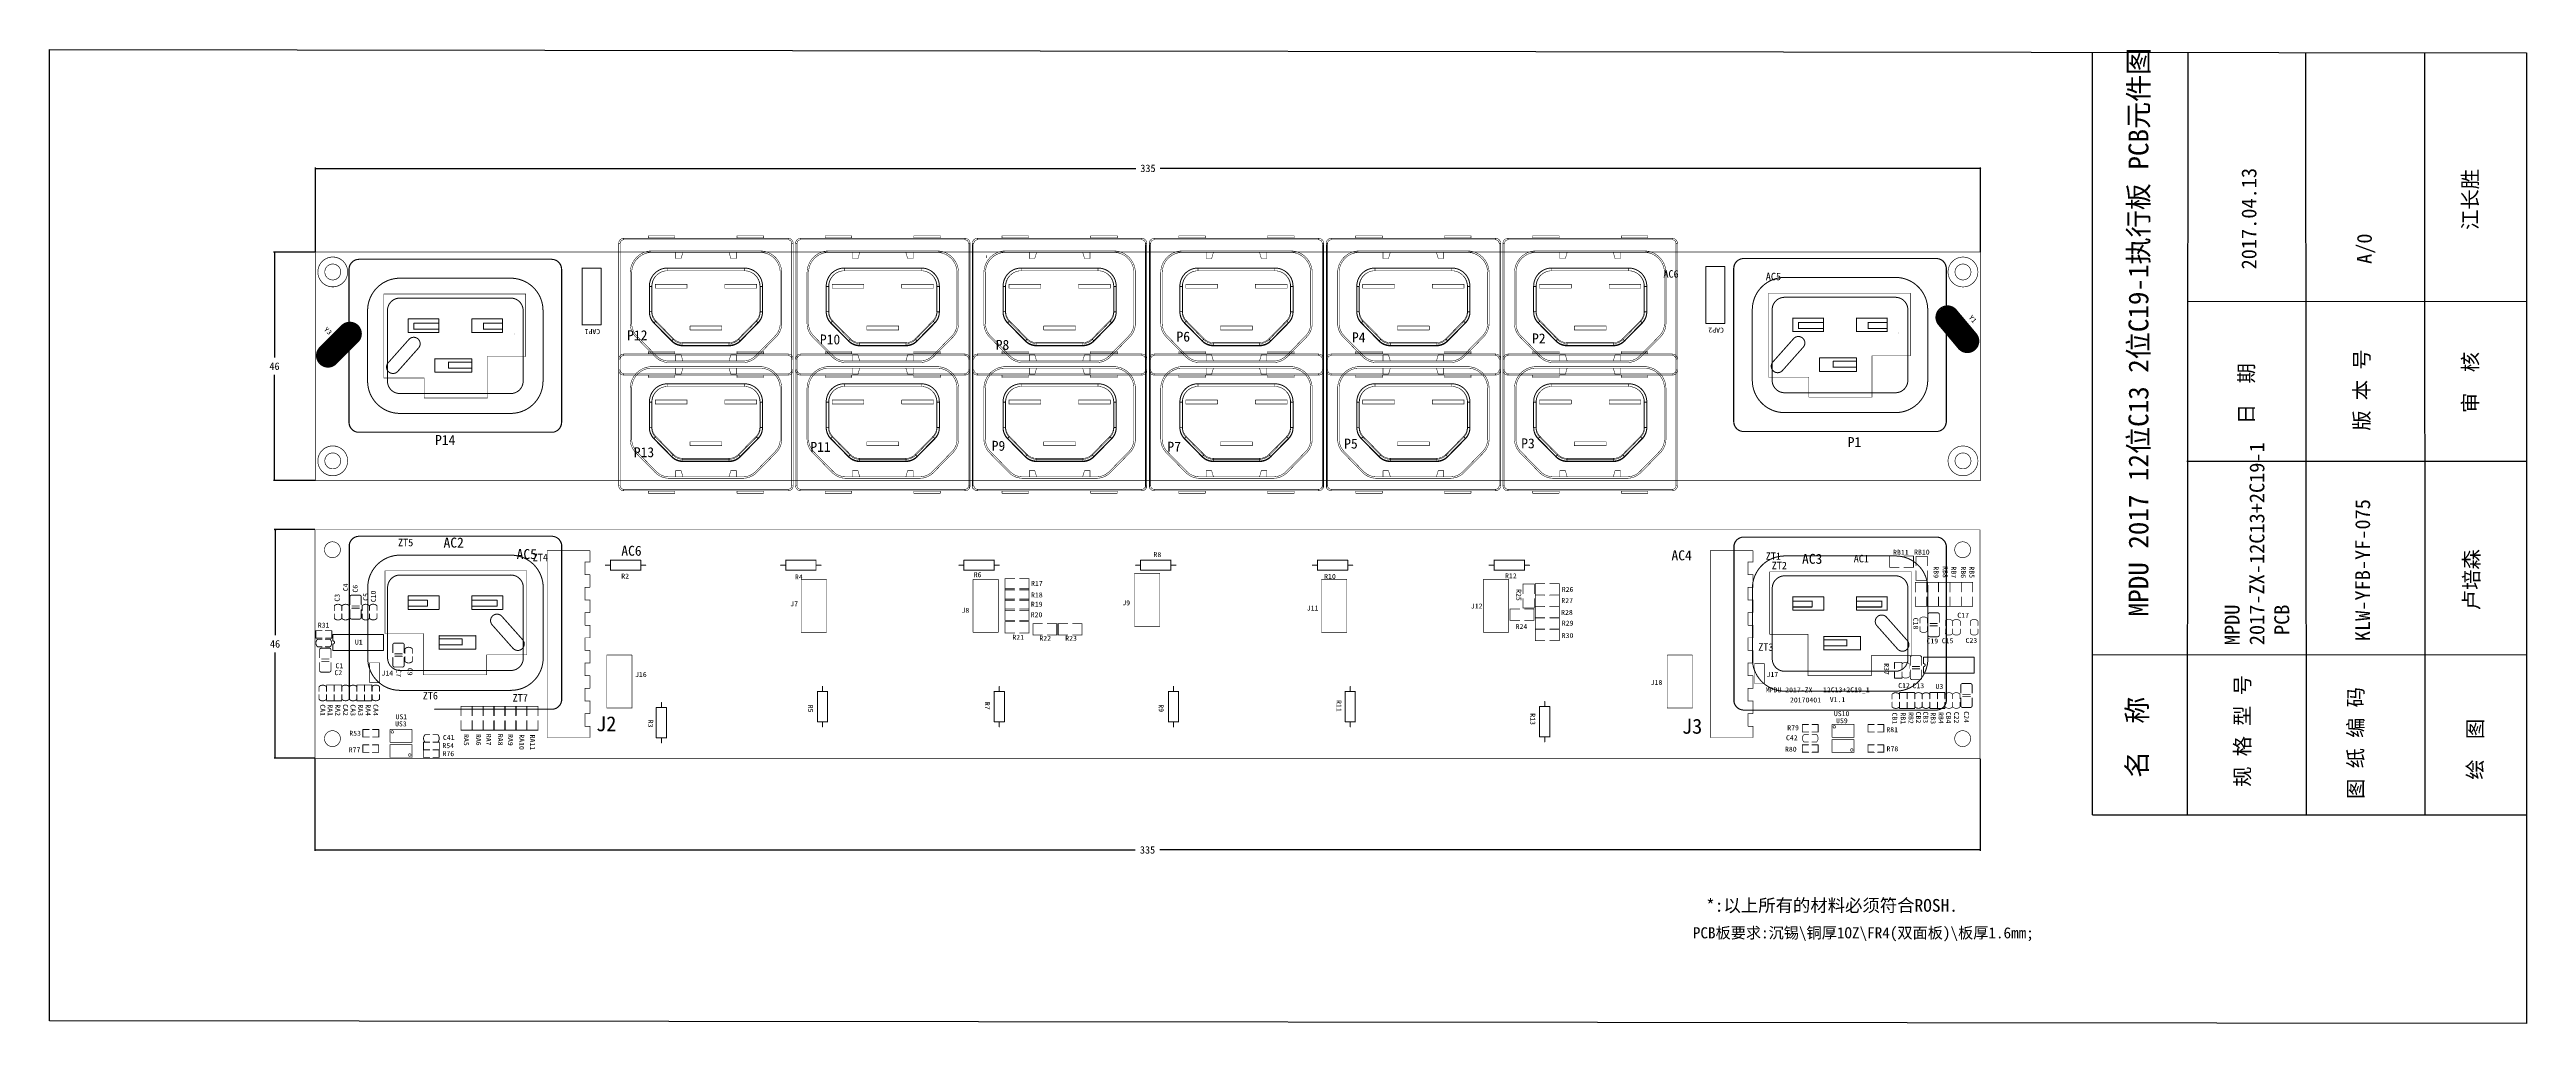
# Model space of a CAD drawing. Extents: x 741 to 1239, y 376 to 572.
import ezdxf

# ---------------------------------------------------------------- set-up
doc = ezdxf.new("R2010")
doc.units = 0
doc.header["$MEASUREMENT"] = 0
doc.layers.get('0').update_dxf_attribs({"linetype": 'CONTINUOUS'})
doc.layers.get('Defpoints').update_dxf_attribs({"linetype": 'CONTINUOUS'})
for name, color, linetype in [('BOTTOMOVERLAY', 7, 'CONTINUOUS'), ('KEEPOUTLAYER', 6, 'CONTINUOUS'), ('TOPOVERLAY', 7, 'CONTINUOUS'), ('标题1', 7, 'CONTINUOUS')]:
    doc.layers.add(name, color=color, linetype=linetype)
doc.styles.get("Standard").update_dxf_attribs({"font": ''})
doc.styles.get('Standard').set_extended_font_data('SimSun')
doc.dimstyles.get("Standard").update_dxf_attribs({"dimtxt": 0.18, "dimasz": 0.18, "dimexe": 0.18, "dimexo": 0.0625, "dimgap": 0.09, "dimtad": 0, "dimtih": 1, "dimtoh": 1, "dimdec": 4, "dimzin": 0, "dimdsep": 46, "dimtxsty": 'Standard', "dimcen": 0.09, "dimadec": 0, "dimazin": 0, "dimtfac": 1, "dimtdec": 4, "dimtofl": 0, "dimtmove": 0, "dimatfit": 0, "dimfxl": 1, "dimtolj": 1, "dimtzin": 0, "dimarcsym": 0})

# ---------------------------------------------------------------- blocks, each defined once
blk = doc.blocks.new('C13_1_1')
at = {"layer": 'TOPOVERLAY', "const_width": 0.1}
for points in [[(-17.55, 12.84, -0.414214), (-16.55, 13.84)], [(-17.25, 12.84, -0.414214), (-16.55, 13.54)], [(-15.24, 6.93, -0.414214), (-10.84, 11.32)], [(-14.94, 6.93, -0.414214), (-10.84, 11.02)], [(10.84, 11.32, -0.414214), (15.24, 6.93)], [(10.84, 11.02, -0.414214), (14.94, 6.93)], [(16.55, 13.84, -0.414214), (17.55, 12.84)], [(16.55, 13.54, -0.414214), (17.25, 12.84)], [(-11.43, 4.21, -0.414214), (-7.73, 7.91)], [(-11.43, 4.12, -0.414214), (-7.73, 7.82)], [(-11.33, 4.21, -0.414214), (-7.73, 7.82)], [(-10.93, 4.12, -0.414214), (-7.73, 7.32)], [(-10.83, 4.21, -0.414214), (-7.73, 7.32)], [(7.73, 7.91, -0.414214), (11.43, 4.21)], [(7.73, 7.82, -0.414214), (11.43, 4.12)], [(7.73, 7.82, -0.414214), (11.33, 4.21)], [(7.73, 7.32, -0.414214), (10.93, 4.12)], [(7.73, 7.32, -0.414214), (10.83, 4.21)], [(-14.12, -6.01, -0.196645), (-15.24, -3.28)], [(-13.9, -5.8, -0.196645), (-14.94, -3.28)], [(-10.51, -3.14, -0.196645), (-11.43, -0.9)], [(-10.51, -3.24, -0.196645), (-11.43, -1)], [(-10.44, -3.08, -0.196645), (-11.33, -0.9)], [(-10.15, -2.89, -0.196645), (-10.93, -1)], [(-10.08, -2.73, -0.196645), (-10.83, -0.9)], [(10.83, -0.9, -0.196645), (10.08, -2.73)], [(10.93, -1, -0.196645), (10.15, -2.89)], [(11.33, -0.9, -0.196645), (10.44, -3.08)], [(11.43, -0.9, -0.196645), (10.51, -3.14)], [(11.43, -1, -0.196645), (10.51, -3.24)], [(14.94, -3.28, -0.196645), (13.9, -5.8)], [(15.24, -3.28, -0.196645), (14.12, -6.01)], [(-7.44, -11.15, -0.201181), (-10.22, -9.98)], [(-7.44, -10.85, -0.201181), (-10, -9.77)], [(-4.65, -7.74, -0.201181), (-6.94, -6.78)], [(-4.66, -7.83, -0.201181), (-6.94, -6.87)], [(-4.65, -7.64, -0.201181), (-6.87, -6.71)], [(-4.66, -7.33, -0.201181), (-6.58, -6.52)], [(-4.65, -7.14, -0.201181), (-6.51, -6.36)], [(6.51, -6.36, -0.201181), (4.65, -7.14)], [(6.87, -6.71, -0.201181), (4.65, -7.64)], [(6.94, -6.78, -0.201181), (4.65, -7.74)], [(6.58, -6.52, -0.201181), (4.66, -7.33)], [(6.94, -6.87, -0.201181), (4.66, -7.83)], [(10, -9.77, -0.201181), (7.44, -10.85)], [(10.22, -9.98, -0.201181), (7.44, -11.15)], [(-16.55, -13.66, -0.414214), (-17.55, -12.66)], [(-16.55, -13.36, -0.414214), (-17.25, -12.66)], [(17.55, -12.66, -0.414214), (16.55, -13.66)], [(17.25, -12.66, -0.414214), (16.55, -13.36)]]:
    blk.add_lwpolyline(points, format="xyb", dxfattribs=at)
for points in [[(-17.55, 12.84), (-17.25, 12.84)], [(-17.55, -12.66), (-17.55, 12.84)], [(-17.25, -12.66), (-17.25, 12.84)], [(-16.55, 13.84), (16.55, 13.84)], [(-16.55, 13.54), (-16.55, 13.84)], [(-16.55, 13.54), (16.55, 13.54)], [(-11.6, 14.34), (-6.25, 14.34)], [(-11.6, 13.84), (-11.6, 14.34)], [(-11.6, 14.06), (-6.25, 14.06)], [(-10.84, 11.32), (10.84, 11.32)], [(-10.84, 11.02), (10.84, 11.02)], [(-6.25, 13.84), (-6.25, 14.34)], [(-6.1, 9.79), (-6.1, 11.01)], [(-5, 9.79), (-4.64, 11.01)], [(4.64, 11.01), (5, 9.79)], [(6.1, 9.79), (6.1, 11.01)], [(6.25, 14.34), (11.6, 14.34)], [(6.25, 13.84), (6.25, 14.34)], [(6.25, 14.06), (11.6, 14.06)], [(11.6, 13.84), (11.6, 14.34)], [(16.55, 13.54), (16.55, 13.84)], [(17.25, 12.84), (17.55, 12.84)], [(17.25, -12.66), (17.25, 12.84)], [(17.55, -12.66), (17.55, 12.84)], [(-15.24, -3.28), (-15.24, 6.93)], [(-14.94, -3.28), (-14.94, 6.93)], [(-7.73, 7.91), (7.73, 7.91)], [(-7.73, 7.32), (-7.73, 7.91)], [(-7.73, 7.82), (7.73, 7.82)], [(-7.73, 7.32), (-7.73, 7.82)], [(-7.73, 7.82), (7.73, 7.82)], [(-7.73, 7.32), (7.73, 7.32)], [(-7.73, 7.32), (7.73, 7.32)], [(-6.1, 9.79), (-5, 9.79)], [(5, 9.79), (6.1, 9.79)], [(7.73, 7.32), (7.73, 7.91)], [(7.73, 7.32), (7.73, 7.82)], [(14.94, -3.28), (14.94, 6.93)], [(15.24, -3.28), (15.24, 6.93)], [(-11.43, 4.21), (-10.83, 4.21)], [(-11.43, -0.9), (-11.43, 4.21)], [(-11.43, 4.12), (-10.93, 4.12)], [(-11.43, -1), (-11.43, 4.12)], [(-11.33, -0.9), (-11.33, 4.21)], [(-10.93, -1), (-10.93, 4.12)], [(-10.83, -0.9), (-10.83, 4.21)], [(-10.2, 4.6), (-3.8, 4.6)], [(-10.2, 3.8), (-10.2, 4.6)], [(-10.2, 3.8), (-3.8, 3.8)], [(-3.8, 3.8), (-3.8, 4.6)], [(3.8, 4.6), (10.2, 4.6)], [(3.8, 3.8), (3.8, 4.6)], [(3.8, 3.8), (10.2, 3.8)], [(10.2, 3.8), (10.2, 4.6)], [(10.83, 4.21), (11.43, 4.21)], [(10.83, -0.9), (10.83, 4.21)], [(10.93, 4.12), (11.43, 4.12)], [(10.93, -1), (10.93, 4.12)], [(11.33, -0.9), (11.33, 4.21)], [(11.43, -0.9), (11.43, 4.21)], [(11.43, -1), (11.43, 4.12)], [(-11.43, -0.9), (-10.83, -0.9)], [(-10.51, -3.14), (-10.08, -2.73)], [(-10.51, -3.24), (-10.15, -2.89)], [(-10.51, -3.14), (-6.94, -6.78)], [(-10.51, -3.24), (-6.94, -6.87)], [(-10.44, -3.08), (-6.87, -6.71)], [(-10.15, -2.89), (-6.58, -6.52)], [(-10.08, -2.73), (-6.51, -6.36)], [(-3.2, -3.8), (3.2, -3.8)], [(-3.2, -4.6), (-3.2, -3.8)], [(-3.2, -4.6), (3.2, -4.6)], [(3.2, -4.6), (3.2, -3.8)], [(6.51, -6.36), (10.08, -2.73)], [(6.58, -6.52), (10.15, -2.89)], [(6.87, -6.71), (10.44, -3.08)], [(6.94, -6.78), (10.51, -3.14)], [(6.94, -6.87), (10.51, -3.24)], [(10.08, -2.73), (10.51, -3.14)], [(10.15, -2.89), (10.51, -3.24)], [(10.83, -0.9), (11.43, -0.9)], [(10.93, -1), (11.43, -1)], [(-14.12, -6.01), (-10.22, -9.98)], [(-13.9, -5.8), (-10, -9.77)], [(-6.94, -6.78), (-6.51, -6.36)], [(-6.94, -6.87), (-6.58, -6.52)], [(-6.1, -9.61), (-5, -9.61)], [(-6.1, -10.83), (-6.1, -9.61)], [(-5, -9.61), (-4.64, -10.83)], [(-4.66, -7.33), (4.66, -7.33)], [(-4.66, -7.83), (-4.66, -7.33)], [(-4.66, -7.83), (4.66, -7.83)], [(-4.65, -7.14), (4.65, -7.14)], [(-4.65, -7.74), (-4.65, -7.14)], [(-4.65, -7.64), (4.65, -7.64)], [(-4.65, -7.74), (4.65, -7.74)], [(4.64, -10.83), (5, -9.61)], [(4.65, -7.74), (4.65, -7.14)], [(4.66, -7.83), (4.66, -7.33)], [(5, -9.61), (6.1, -9.61)], [(6.1, -10.83), (6.1, -9.61)], [(6.51, -6.36), (6.94, -6.78)], [(6.58, -6.52), (6.94, -6.87)], [(10, -9.77), (13.9, -5.8)], [(10.22, -9.98), (14.12, -6.01)], [(-17.55, -12.66), (-17.25, -12.66)], [(-16.55, -13.66), (-16.55, -13.36)], [(-16.55, -13.36), (16.55, -13.36)], [(-16.55, -13.66), (16.55, -13.66)], [(-11.59, -13.88), (-11.59, -13.66)], [(-11.59, -13.88), (-6.25, -13.88)], [(-11.59, -14.16), (-11.59, -13.88)], [(-11.59, -14.16), (-6.25, -14.16)], [(-7.44, -10.85), (7.44, -10.85)], [(-7.44, -11.15), (7.44, -11.15)], [(-6.25, -14.16), (-6.25, -13.66)], [(6.25, -14.16), (6.25, -13.66)], [(6.25, -13.88), (11.59, -13.88)], [(6.25, -14.16), (11.59, -14.16)], [(11.59, -13.88), (11.59, -13.66)], [(11.59, -14.16), (11.59, -13.88)], [(16.55, -13.66), (16.55, -13.36)], [(17.25, -12.66), (17.55, -12.66)]]:
    blk.add_lwpolyline(points, dxfattribs=at)
at = {"layer": 'TOPOVERLAY', "const_width": 0.05}
for points in [[(-17.58, 12.84, 1), (-17.53, 12.84, 1)], [(-17.58, 12.84, 1), (-17.53, 12.84, 1)], [(-17.58, 12.84, 1), (-17.53, 12.84, 1)], [(-17.28, 12.84, 1), (-17.23, 12.84, 1)], [(-17.28, 12.84, 1), (-17.23, 12.84, 1)], [(-17.28, 12.84, 1), (-17.23, 12.84, 1)], [(-16.58, 13.84, 1), (-16.53, 13.84, 1)], [(-16.58, 13.84, 1), (-16.53, 13.84, 1)], [(-16.58, 13.84, 1), (-16.53, 13.84, 1)], [(-16.58, 13.54, 1), (-16.53, 13.54, 1)], [(-16.58, 13.54, 1), (-16.53, 13.54, 1)], [(-16.58, 13.54, 1), (-16.53, 13.54, 1)], [(-11.63, 14.34, 1), (-11.58, 14.34, 1)], [(-11.63, 14.34, 1), (-11.58, 14.34, 1)], [(-11.63, 14.06, 1), (-11.58, 14.06, 1)], [(-11.63, 13.84, 1), (-11.58, 13.84, 1)], [(-10.87, 11.32, 1), (-10.82, 11.32, 1)], [(-10.87, 11.32, 1), (-10.82, 11.32, 1)], [(-10.87, 11.02, 1), (-10.82, 11.02, 1)], [(-10.87, 11.02, 1), (-10.82, 11.02, 1)], [(-6.27, 14.34, 1), (-6.23, 14.34, 1)], [(-6.27, 14.34, 1), (-6.23, 14.34, 1)], [(-6.27, 14.06, 1), (-6.23, 14.06, 1)], [(-6.27, 13.84, 1), (-6.23, 13.84, 1)], [(-6.12, 11.01, 1), (-6.08, 11.01, 1)], [(-4.66, 11.01, 1), (-4.61, 11.01, 1)], [(4.61, 11.01, 1), (4.66, 11.01, 1)], [(6.08, 11.01, 1), (6.13, 11.01, 1)], [(6.23, 14.34, 1), (6.28, 14.34, 1)], [(6.23, 14.34, 1), (6.28, 14.34, 1)], [(6.23, 14.06, 1), (6.28, 14.06, 1)], [(6.23, 13.84, 1), (6.28, 13.84, 1)], [(10.82, 11.32, 1), (10.87, 11.32, 1)], [(10.82, 11.32, 1), (10.87, 11.32, 1)], [(10.82, 11.02, 1), (10.87, 11.02, 1)], [(10.82, 11.02, 1), (10.87, 11.02, 1)], [(11.58, 14.34, 1), (11.63, 14.34, 1)], [(11.58, 14.34, 1), (11.63, 14.34, 1)], [(11.58, 14.06, 1), (11.63, 14.06, 1)], [(11.58, 13.84, 1), (11.63, 13.84, 1)], [(16.53, 13.84, 1), (16.58, 13.84, 1)], [(16.53, 13.84, 1), (16.58, 13.84, 1)], [(16.53, 13.84, 1), (16.58, 13.84, 1)], [(16.53, 13.54, 1), (16.58, 13.54, 1)], [(16.53, 13.54, 1), (16.58, 13.54, 1)], [(16.53, 13.54, 1), (16.58, 13.54, 1)], [(17.23, 12.84, 1), (17.28, 12.84, 1)], [(17.23, 12.84, 1), (17.28, 12.84, 1)], [(17.23, 12.84, 1), (17.28, 12.84, 1)], [(17.53, 12.84, 1), (17.58, 12.84, 1)], [(17.53, 12.84, 1), (17.58, 12.84, 1)], [(17.53, 12.84, 1), (17.58, 12.84, 1)], [(-15.26, 6.93, 1), (-15.21, 6.93, 1)], [(-15.26, 6.93, 1), (-15.21, 6.93, 1)], [(-14.96, 6.93, 1), (-14.91, 6.93, 1)], [(-14.96, 6.93, 1), (-14.91, 6.93, 1)], [(-7.75, 7.91, 1), (-7.7, 7.91, 1)], [(-7.75, 7.91, 1), (-7.7, 7.91, 1)], [(-7.75, 7.91, 1), (-7.7, 7.91, 1)], [(-7.75, 7.82, 1), (-7.7, 7.82, 1)], [(-7.75, 7.82, 1), (-7.7, 7.82, 1)], [(-7.75, 7.82, 1), (-7.7, 7.82, 1)], [(-7.75, 7.82, 1), (-7.7, 7.82, 1)], [(-7.75, 7.82, 1), (-7.7, 7.82, 1)], [(-7.75, 7.32, 1), (-7.7, 7.32, 1)], [(-7.75, 7.32, 1), (-7.7, 7.32, 1)], [(-7.75, 7.32, 1), (-7.7, 7.32, 1)], [(-7.75, 7.32, 1), (-7.7, 7.32, 1)], [(-7.75, 7.32, 1), (-7.7, 7.32, 1)], [(-7.75, 7.32, 1), (-7.7, 7.32, 1)], [(-6.12, 9.79, 1), (-6.08, 9.79, 1)], [(-6.12, 9.79, 1), (-6.08, 9.79, 1)], [(-5.02, 9.79, 1), (-4.98, 9.79, 1)], [(-5.02, 9.79, 1), (-4.98, 9.79, 1)], [(4.98, 9.79, 1), (5.03, 9.79, 1)], [(4.98, 9.79, 1), (5.03, 9.79, 1)], [(6.08, 9.79, 1), (6.13, 9.79, 1)], [(6.08, 9.79, 1), (6.13, 9.79, 1)], [(7.7, 7.91, 1), (7.75, 7.91, 1)], [(7.7, 7.91, 1), (7.75, 7.91, 1)], [(7.7, 7.91, 1), (7.75, 7.91, 1)], [(7.7, 7.82, 1), (7.75, 7.82, 1)], [(7.7, 7.82, 1), (7.75, 7.82, 1)], [(7.7, 7.82, 1), (7.75, 7.82, 1)], [(7.7, 7.82, 1), (7.75, 7.82, 1)], [(7.7, 7.82, 1), (7.75, 7.82, 1)], [(7.7, 7.32, 1), (7.75, 7.32, 1)], [(7.7, 7.32, 1), (7.75, 7.32, 1)], [(7.7, 7.32, 1), (7.75, 7.32, 1)], [(7.7, 7.32, 1), (7.75, 7.32, 1)], [(7.7, 7.32, 1), (7.75, 7.32, 1)], [(7.7, 7.32, 1), (7.75, 7.32, 1)], [(14.91, 6.93, 1), (14.96, 6.93, 1)], [(14.91, 6.93, 1), (14.96, 6.93, 1)], [(15.21, 6.93, 1), (15.26, 6.93, 1)], [(15.21, 6.93, 1), (15.26, 6.93, 1)], [(-11.45, 4.21, 1), (-11.4, 4.21, 1)], [(-11.45, 4.21, 1), (-11.4, 4.21, 1)], [(-11.45, 4.21, 1), (-11.4, 4.21, 1)], [(-11.45, 4.12, 1), (-11.4, 4.12, 1)], [(-11.45, 4.12, 1), (-11.4, 4.12, 1)], [(-11.45, 4.12, 1), (-11.4, 4.12, 1)], [(-11.36, 4.21, 1), (-11.31, 4.21, 1)], [(-11.36, 4.21, 1), (-11.31, 4.21, 1)], [(-10.95, 4.12, 1), (-10.9, 4.12, 1)], [(-10.95, 4.12, 1), (-10.9, 4.12, 1)], [(-10.95, 4.12, 1), (-10.9, 4.12, 1)], [(-10.86, 4.21, 1), (-10.81, 4.21, 1)], [(-10.86, 4.21, 1), (-10.81, 4.21, 1)], [(-10.86, 4.21, 1), (-10.81, 4.21, 1)], [(-10.23, 4.6, 1), (-10.18, 4.6, 1)], [(-10.23, 4.6, 1), (-10.18, 4.6, 1)], [(-10.23, 3.8, 1), (-10.18, 3.8, 1)], [(-10.23, 3.8, 1), (-10.18, 3.8, 1)], [(-3.82, 4.6, 1), (-3.78, 4.6, 1)], [(-3.82, 4.6, 1), (-3.78, 4.6, 1)], [(-3.82, 3.8, 1), (-3.78, 3.8, 1)], [(-3.82, 3.8, 1), (-3.78, 3.8, 1)], [(3.78, 4.6, 1), (3.83, 4.6, 1)], [(3.78, 4.6, 1), (3.83, 4.6, 1)], [(3.78, 3.8, 1), (3.83, 3.8, 1)], [(3.78, 3.8, 1), (3.83, 3.8, 1)], [(10.18, 4.6, 1), (10.23, 4.6, 1)], [(10.18, 4.6, 1), (10.23, 4.6, 1)], [(10.18, 3.8, 1), (10.23, 3.8, 1)], [(10.18, 3.8, 1), (10.23, 3.8, 1)], [(10.81, 4.21, 1), (10.86, 4.21, 1)], [(10.81, 4.21, 1), (10.86, 4.21, 1)], [(10.81, 4.21, 1), (10.86, 4.21, 1)], [(10.9, 4.12, 1), (10.95, 4.12, 1)], [(10.9, 4.12, 1), (10.95, 4.12, 1)], [(10.9, 4.12, 1), (10.95, 4.12, 1)], [(11.31, 4.21, 1), (11.36, 4.21, 1)], [(11.31, 4.21, 1), (11.36, 4.21, 1)], [(11.4, 4.21, 1), (11.45, 4.21, 1)], [(11.4, 4.21, 1), (11.45, 4.21, 1)], [(11.4, 4.21, 1), (11.45, 4.21, 1)], [(11.4, 4.12, 1), (11.45, 4.12, 1)], [(11.4, 4.12, 1), (11.45, 4.12, 1)], [(11.4, 4.12, 1), (11.45, 4.12, 1)], [(-15.26, -3.28, 1), (-15.21, -3.28, 1)], [(-15.26, -3.28, 1), (-15.21, -3.28, 1)], [(-14.96, -3.28, 1), (-14.91, -3.28, 1)], [(-14.96, -3.28, 1), (-14.91, -3.28, 1)], [(-11.45, -0.9, 1), (-11.4, -0.9, 1)], [(-11.45, -0.9, 1), (-11.4, -0.9, 1)], [(-11.45, -0.9, 1), (-11.4, -0.9, 1)], [(-11.45, -1, 1), (-11.4, -1, 1)], [(-11.45, -1, 1), (-11.4, -1, 1)], [(-11.36, -0.9, 1), (-11.31, -0.9, 1)], [(-11.36, -0.9, 1), (-11.31, -0.9, 1)], [(-10.95, -1, 1), (-10.9, -1, 1)], [(-10.95, -1, 1), (-10.9, -1, 1)], [(-10.86, -0.9, 1), (-10.81, -0.9, 1)], [(-10.86, -0.9, 1), (-10.81, -0.9, 1)], [(-10.86, -0.9, 1), (-10.81, -0.9, 1)], [(-10.53, -3.14, 1), (-10.48, -3.14, 1)], [(-10.53, -3.14, 1), (-10.48, -3.14, 1)], [(-10.53, -3.14, 1), (-10.48, -3.14, 1)], [(-10.53, -3.24, 1), (-10.48, -3.24, 1)], [(-10.53, -3.24, 1), (-10.48, -3.24, 1)], [(-10.53, -3.24, 1), (-10.48, -3.24, 1)], [(-10.47, -3.08, 1), (-10.42, -3.08, 1)], [(-10.47, -3.08, 1), (-10.42, -3.08, 1)], [(-10.18, -2.89, 1), (-10.13, -2.89, 1)], [(-10.18, -2.89, 1), (-10.13, -2.89, 1)], [(-10.18, -2.89, 1), (-10.13, -2.89, 1)], [(-10.11, -2.73, 1), (-10.06, -2.73, 1)], [(-10.11, -2.73, 1), (-10.06, -2.73, 1)], [(-10.11, -2.73, 1), (-10.06, -2.73, 1)], [(-3.22, -3.8, 1), (-3.17, -3.8, 1)], [(-3.22, -3.8, 1), (-3.17, -3.8, 1)], [(-3.22, -4.6, 1), (-3.17, -4.6, 1)], [(-3.22, -4.6, 1), (-3.17, -4.6, 1)], [(3.18, -3.8, 1), (3.23, -3.8, 1)], [(3.18, -3.8, 1), (3.23, -3.8, 1)], [(3.18, -4.6, 1), (3.23, -4.6, 1)], [(3.18, -4.6, 1), (3.23, -4.6, 1)], [(10.06, -2.73, 1), (10.11, -2.73, 1)], [(10.06, -2.73, 1), (10.11, -2.73, 1)], [(10.06, -2.73, 1), (10.11, -2.73, 1)], [(10.13, -2.89, 1), (10.18, -2.89, 1)], [(10.13, -2.89, 1), (10.18, -2.89, 1)], [(10.13, -2.89, 1), (10.18, -2.89, 1)], [(10.42, -3.08, 1), (10.47, -3.08, 1)], [(10.42, -3.08, 1), (10.47, -3.08, 1)], [(10.48, -3.14, 1), (10.53, -3.14, 1)], [(10.48, -3.14, 1), (10.53, -3.14, 1)], [(10.48, -3.14, 1), (10.53, -3.14, 1)], [(10.48, -3.24, 1), (10.53, -3.24, 1)], [(10.48, -3.24, 1), (10.53, -3.24, 1)], [(10.48, -3.24, 1), (10.53, -3.24, 1)], [(10.81, -0.9, 1), (10.86, -0.9, 1)], [(10.81, -0.9, 1), (10.86, -0.9, 1)], [(10.81, -0.9, 1), (10.86, -0.9, 1)], [(10.9, -1, 1), (10.95, -1, 1)], [(10.9, -1, 1), (10.95, -1, 1)], [(10.9, -1, 1), (10.95, -1, 1)], [(11.31, -0.9, 1), (11.36, -0.9, 1)], [(11.31, -0.9, 1), (11.36, -0.9, 1)], [(11.4, -0.9, 1), (11.45, -0.9, 1)], [(11.4, -0.9, 1), (11.45, -0.9, 1)], [(11.4, -0.9, 1), (11.45, -0.9, 1)], [(11.4, -1, 1), (11.45, -1, 1)], [(11.4, -1, 1), (11.45, -1, 1)], [(11.4, -1, 1), (11.45, -1, 1)], [(14.91, -3.28, 1), (14.96, -3.28, 1)], [(14.91, -3.28, 1), (14.96, -3.28, 1)], [(15.21, -3.28, 1), (15.26, -3.28, 1)], [(15.21, -3.28, 1), (15.26, -3.28, 1)], [(-14.14, -6.01, 1), (-14.09, -6.01, 1)], [(-14.14, -6.01, 1), (-14.09, -6.01, 1)], [(-13.93, -5.8, 1), (-13.88, -5.8, 1)], [(-13.93, -5.8, 1), (-13.88, -5.8, 1)], [(-10.24, -9.98, 1), (-10.19, -9.98, 1)], [(-10.24, -9.98, 1), (-10.19, -9.98, 1)], [(-10.03, -9.77, 1), (-9.98, -9.77, 1)], [(-10.03, -9.77, 1), (-9.98, -9.77, 1)], [(-6.96, -6.78, 1), (-6.91, -6.78, 1)], [(-6.96, -6.78, 1), (-6.91, -6.78, 1)], [(-6.96, -6.78, 1), (-6.91, -6.78, 1)], [(-6.97, -6.87, 1), (-6.92, -6.87, 1)], [(-6.97, -6.87, 1), (-6.92, -6.87, 1)], [(-6.97, -6.87, 1), (-6.92, -6.87, 1)], [(-6.89, -6.71, 1), (-6.84, -6.71, 1)], [(-6.89, -6.71, 1), (-6.84, -6.71, 1)], [(-6.61, -6.52, 1), (-6.56, -6.52, 1)], [(-6.61, -6.52, 1), (-6.56, -6.52, 1)], [(-6.61, -6.52, 1), (-6.56, -6.52, 1)], [(-6.54, -6.36, 1), (-6.49, -6.36, 1)], [(-6.54, -6.36, 1), (-6.49, -6.36, 1)], [(-6.54, -6.36, 1), (-6.49, -6.36, 1)], [(-6.12, -9.61, 1), (-6.08, -9.61, 1)], [(-6.12, -9.61, 1), (-6.08, -9.61, 1)], [(-5.02, -9.61, 1), (-4.98, -9.61, 1)], [(-5.02, -9.61, 1), (-4.98, -9.61, 1)], [(-4.68, -7.33, 1), (-4.63, -7.33, 1)], [(-4.68, -7.33, 1), (-4.63, -7.33, 1)], [(-4.68, -7.33, 1), (-4.63, -7.33, 1)], [(-4.68, -7.83, 1), (-4.63, -7.83, 1)], [(-4.68, -7.83, 1), (-4.63, -7.83, 1)], [(-4.68, -7.83, 1), (-4.63, -7.83, 1)], [(-4.68, -7.14, 1), (-4.63, -7.14, 1)], [(-4.68, -7.14, 1), (-4.63, -7.14, 1)], [(-4.68, -7.14, 1), (-4.63, -7.14, 1)], [(-4.68, -7.64, 1), (-4.63, -7.64, 1)], [(-4.68, -7.64, 1), (-4.63, -7.64, 1)], [(-4.68, -7.74, 1), (-4.63, -7.74, 1)], [(-4.68, -7.74, 1), (-4.63, -7.74, 1)], [(-4.68, -7.74, 1), (-4.63, -7.74, 1)], [(4.63, -7.14, 1), (4.68, -7.14, 1)], [(4.63, -7.14, 1), (4.68, -7.14, 1)], [(4.63, -7.14, 1), (4.68, -7.14, 1)], [(4.63, -7.64, 1), (4.68, -7.64, 1)], [(4.63, -7.64, 1), (4.68, -7.64, 1)], [(4.63, -7.74, 1), (4.68, -7.74, 1)], [(4.63, -7.74, 1), (4.68, -7.74, 1)], [(4.63, -7.74, 1), (4.68, -7.74, 1)], [(4.63, -7.33, 1), (4.68, -7.33, 1)], [(4.63, -7.33, 1), (4.68, -7.33, 1)], [(4.63, -7.33, 1), (4.68, -7.33, 1)], [(4.63, -7.83, 1), (4.68, -7.83, 1)], [(4.63, -7.83, 1), (4.68, -7.83, 1)], [(4.63, -7.83, 1), (4.68, -7.83, 1)], [(4.98, -9.61, 1), (5.03, -9.61, 1)], [(4.98, -9.61, 1), (5.03, -9.61, 1)], [(6.08, -9.61, 1), (6.13, -9.61, 1)], [(6.08, -9.61, 1), (6.13, -9.61, 1)], [(6.49, -6.36, 1), (6.54, -6.36, 1)], [(6.49, -6.36, 1), (6.54, -6.36, 1)], [(6.49, -6.36, 1), (6.54, -6.36, 1)], [(6.56, -6.52, 1), (6.61, -6.52, 1)], [(6.56, -6.52, 1), (6.61, -6.52, 1)], [(6.56, -6.52, 1), (6.61, -6.52, 1)], [(6.84, -6.71, 1), (6.89, -6.71, 1)], [(6.84, -6.71, 1), (6.89, -6.71, 1)], [(6.91, -6.78, 1), (6.96, -6.78, 1)], [(6.91, -6.78, 1), (6.96, -6.78, 1)], [(6.91, -6.78, 1), (6.96, -6.78, 1)], [(6.92, -6.87, 1), (6.97, -6.87, 1)], [(6.92, -6.87, 1), (6.97, -6.87, 1)], [(6.92, -6.87, 1), (6.97, -6.87, 1)], [(9.98, -9.77, 1), (10.03, -9.77, 1)], [(9.98, -9.77, 1), (10.03, -9.77, 1)], [(10.19, -9.98, 1), (10.24, -9.98, 1)], [(10.19, -9.98, 1), (10.24, -9.98, 1)], [(13.88, -5.8, 1), (13.93, -5.8, 1)], [(13.88, -5.8, 1), (13.93, -5.8, 1)], [(14.09, -6.01, 1), (14.14, -6.01, 1)], [(14.09, -6.01, 1), (14.14, -6.01, 1)], [(-17.58, -12.66, 1), (-17.53, -12.66, 1)], [(-17.58, -12.66, 1), (-17.53, -12.66, 1)], [(-17.58, -12.66, 1), (-17.53, -12.66, 1)], [(-17.28, -12.66, 1), (-17.23, -12.66, 1)], [(-17.28, -12.66, 1), (-17.23, -12.66, 1)], [(-17.28, -12.66, 1), (-17.23, -12.66, 1)], [(-16.58, -13.36, 1), (-16.53, -13.36, 1)], [(-16.58, -13.36, 1), (-16.53, -13.36, 1)], [(-16.58, -13.36, 1), (-16.53, -13.36, 1)], [(-16.58, -13.66, 1), (-16.53, -13.66, 1)], [(-16.58, -13.66, 1), (-16.53, -13.66, 1)], [(-16.58, -13.66, 1), (-16.53, -13.66, 1)], [(-11.62, -13.66, 1), (-11.57, -13.66, 1)], [(-11.62, -13.88, 1), (-11.57, -13.88, 1)], [(-11.62, -13.88, 1), (-11.57, -13.88, 1)], [(-11.62, -13.88, 1), (-11.57, -13.88, 1)], [(-11.62, -14.16, 1), (-11.57, -14.16, 1)], [(-11.62, -14.16, 1), (-11.57, -14.16, 1)], [(-7.46, -10.85, 1), (-7.41, -10.85, 1)], [(-7.46, -10.85, 1), (-7.41, -10.85, 1)], [(-7.46, -11.15, 1), (-7.41, -11.15, 1)], [(-7.46, -11.15, 1), (-7.41, -11.15, 1)], [(-6.27, -13.66, 1), (-6.23, -13.66, 1)], [(-6.27, -13.88, 1), (-6.23, -13.88, 1)], [(-6.27, -14.16, 1), (-6.23, -14.16, 1)], [(-6.27, -14.16, 1), (-6.23, -14.16, 1)], [(-6.12, -10.83, 1), (-6.08, -10.83, 1)], [(-4.66, -10.83, 1), (-4.61, -10.83, 1)], [(4.61, -10.83, 1), (4.66, -10.83, 1)], [(6.08, -10.83, 1), (6.13, -10.83, 1)], [(6.23, -13.66, 1), (6.28, -13.66, 1)], [(6.23, -13.88, 1), (6.28, -13.88, 1)], [(6.23, -14.16, 1), (6.28, -14.16, 1)], [(6.23, -14.16, 1), (6.28, -14.16, 1)], [(7.41, -10.85, 1), (7.46, -10.85, 1)], [(7.41, -10.85, 1), (7.46, -10.85, 1)], [(7.41, -11.15, 1), (7.46, -11.15, 1)], [(7.41, -11.15, 1), (7.46, -11.15, 1)], [(11.57, -13.66, 1), (11.62, -13.66, 1)], [(11.57, -13.88, 1), (11.62, -13.88, 1)], [(11.57, -13.88, 1), (11.62, -13.88, 1)], [(11.57, -13.88, 1), (11.62, -13.88, 1)], [(11.57, -14.16, 1), (11.62, -14.16, 1)], [(11.57, -14.16, 1), (11.62, -14.16, 1)], [(16.53, -13.36, 1), (16.58, -13.36, 1)], [(16.53, -13.36, 1), (16.58, -13.36, 1)], [(16.53, -13.36, 1), (16.58, -13.36, 1)], [(16.53, -13.66, 1), (16.58, -13.66, 1)], [(16.53, -13.66, 1), (16.58, -13.66, 1)], [(16.53, -13.66, 1), (16.58, -13.66, 1)], [(17.23, -12.66, 1), (17.28, -12.66, 1)], [(17.23, -12.66, 1), (17.28, -12.66, 1)], [(17.23, -12.66, 1), (17.28, -12.66, 1)], [(17.53, -12.66, 1), (17.58, -12.66, 1)], [(17.53, -12.66, 1), (17.58, -12.66, 1)], [(17.53, -12.66, 1), (17.58, -12.66, 1)]]:
    blk.add_lwpolyline(points, format="xyb", close=True, dxfattribs=at)
blk = doc.blocks.new('C13_1_2')
at = {"layer": 'TOPOVERLAY', "const_width": 0.1}
for points in [[(-17.55, 12.84, -0.414214), (-16.55, 13.84)], [(-17.25, 12.84, -0.414214), (-16.55, 13.54)], [(-15.24, 6.93, -0.414214), (-10.84, 11.32)], [(-14.94, 6.93, -0.414214), (-10.84, 11.02)], [(10.84, 11.32, -0.414214), (15.24, 6.93)], [(10.84, 11.02, -0.414214), (14.94, 6.93)], [(16.55, 13.84, -0.414214), (17.55, 12.84)], [(16.55, 13.54, -0.414214), (17.25, 12.84)], [(-11.43, 4.21, -0.414214), (-7.73, 7.91)], [(-11.43, 4.12, -0.414214), (-7.73, 7.82)], [(-11.33, 4.21, -0.414214), (-7.73, 7.82)], [(-10.93, 4.12, -0.414214), (-7.73, 7.32)], [(-10.83, 4.21, -0.414214), (-7.73, 7.32)], [(7.73, 7.91, -0.414214), (11.43, 4.21)], [(7.73, 7.82, -0.414214), (11.43, 4.12)], [(7.73, 7.82, -0.414214), (11.33, 4.21)], [(7.73, 7.32, -0.414214), (10.93, 4.12)], [(7.73, 7.32, -0.414214), (10.83, 4.21)], [(-14.12, -6.01, -0.196645), (-15.24, -3.28)], [(-13.9, -5.8, -0.196645), (-14.94, -3.28)], [(-10.51, -3.14, -0.196645), (-11.43, -0.9)], [(-10.51, -3.24, -0.196645), (-11.43, -1)], [(-10.44, -3.08, -0.196645), (-11.33, -0.9)], [(-10.15, -2.89, -0.196645), (-10.93, -1)], [(-10.08, -2.73, -0.196645), (-10.83, -0.9)], [(10.83, -0.9, -0.196645), (10.08, -2.73)], [(10.93, -1, -0.196645), (10.15, -2.89)], [(11.33, -0.9, -0.196645), (10.44, -3.08)], [(11.43, -0.9, -0.196645), (10.51, -3.14)], [(11.43, -1, -0.196645), (10.51, -3.24)], [(14.94, -3.28, -0.196645), (13.9, -5.8)], [(15.24, -3.28, -0.196645), (14.12, -6.01)], [(-7.44, -11.15, -0.201181), (-10.22, -9.98)], [(-7.44, -10.85, -0.201181), (-10, -9.77)], [(-4.65, -7.74, -0.201181), (-6.94, -6.78)], [(-4.66, -7.83, -0.201181), (-6.94, -6.87)], [(-4.65, -7.64, -0.201181), (-6.87, -6.71)], [(-4.66, -7.33, -0.201181), (-6.58, -6.52)], [(-4.65, -7.14, -0.201181), (-6.51, -6.36)], [(6.51, -6.36, -0.201181), (4.65, -7.14)], [(6.87, -6.71, -0.201181), (4.65, -7.64)], [(6.94, -6.78, -0.201181), (4.65, -7.74)], [(6.58, -6.52, -0.201181), (4.66, -7.33)], [(6.94, -6.87, -0.201181), (4.66, -7.83)], [(10, -9.77, -0.201181), (7.44, -10.85)], [(10.22, -9.98, -0.201181), (7.44, -11.15)], [(-16.55, -13.66, -0.414214), (-17.55, -12.66)], [(-16.55, -13.36, -0.414214), (-17.25, -12.66)], [(17.55, -12.66, -0.414214), (16.55, -13.66)], [(17.25, -12.66, -0.414214), (16.55, -13.36)]]:
    blk.add_lwpolyline(points, format="xyb", dxfattribs=at)
for points in [[(-17.55, 12.84), (-17.25, 12.84)], [(-17.55, -12.66), (-17.55, 12.84)], [(-17.25, -12.66), (-17.25, 12.84)], [(-16.55, 13.84), (16.55, 13.84)], [(-16.55, 13.54), (-16.55, 13.84)], [(-16.55, 13.54), (16.55, 13.54)], [(-11.6, 14.34), (-6.25, 14.34)], [(-11.6, 13.84), (-11.6, 14.34)], [(-11.6, 14.06), (-6.25, 14.06)], [(-10.84, 11.32), (10.84, 11.32)], [(-10.84, 11.02), (10.84, 11.02)], [(-6.25, 13.84), (-6.25, 14.34)], [(-6.1, 9.79), (-6.1, 11.01)], [(-5, 9.79), (-4.64, 11.01)], [(4.64, 11.01), (5, 9.79)], [(6.1, 9.79), (6.1, 11.01)], [(6.25, 14.34), (11.6, 14.34)], [(6.25, 13.84), (6.25, 14.34)], [(6.25, 14.06), (11.6, 14.06)], [(11.6, 13.84), (11.6, 14.34)], [(16.55, 13.54), (16.55, 13.84)], [(17.25, 12.84), (17.55, 12.84)], [(17.25, -12.66), (17.25, 12.84)], [(17.55, -12.66), (17.55, 12.84)], [(-15.24, -3.28), (-15.24, 6.93)], [(-14.94, -3.28), (-14.94, 6.93)], [(-7.73, 7.91), (7.73, 7.91)], [(-7.73, 7.32), (-7.73, 7.91)], [(-7.73, 7.82), (7.73, 7.82)], [(-7.73, 7.32), (-7.73, 7.82)], [(-7.73, 7.82), (7.73, 7.82)], [(-7.73, 7.32), (7.73, 7.32)], [(-7.73, 7.32), (7.73, 7.32)], [(-6.1, 9.79), (-5, 9.79)], [(5, 9.79), (6.1, 9.79)], [(7.73, 7.32), (7.73, 7.91)], [(7.73, 7.32), (7.73, 7.82)], [(14.94, -3.28), (14.94, 6.93)], [(15.24, -3.28), (15.24, 6.93)], [(-11.43, 4.21), (-10.83, 4.21)], [(-11.43, -0.9), (-11.43, 4.21)], [(-11.43, 4.12), (-10.93, 4.12)], [(-11.43, -1), (-11.43, 4.12)], [(-11.33, -0.9), (-11.33, 4.21)], [(-10.93, -1), (-10.93, 4.12)], [(-10.83, -0.9), (-10.83, 4.21)], [(-10.2, 4.6), (-3.8, 4.6)], [(-10.2, 3.8), (-10.2, 4.6)], [(-10.2, 3.8), (-3.8, 3.8)], [(-3.8, 3.8), (-3.8, 4.6)], [(3.8, 4.6), (10.2, 4.6)], [(3.8, 3.8), (3.8, 4.6)], [(3.8, 3.8), (10.2, 3.8)], [(10.2, 3.8), (10.2, 4.6)], [(10.83, 4.21), (11.43, 4.21)], [(10.83, -0.9), (10.83, 4.21)], [(10.93, 4.12), (11.43, 4.12)], [(10.93, -1), (10.93, 4.12)], [(11.33, -0.9), (11.33, 4.21)], [(11.43, -0.9), (11.43, 4.21)], [(11.43, -1), (11.43, 4.12)], [(-11.43, -0.9), (-10.83, -0.9)], [(-10.51, -3.14), (-10.08, -2.73)], [(-10.51, -3.24), (-10.15, -2.89)], [(-10.51, -3.14), (-6.94, -6.78)], [(-10.51, -3.24), (-6.94, -6.87)], [(-10.44, -3.08), (-6.87, -6.71)], [(-10.15, -2.89), (-6.58, -6.52)], [(-10.08, -2.73), (-6.51, -6.36)], [(-3.2, -3.8), (3.2, -3.8)], [(-3.2, -4.6), (-3.2, -3.8)], [(-3.2, -4.6), (3.2, -4.6)], [(3.2, -4.6), (3.2, -3.8)], [(6.51, -6.36), (10.08, -2.73)], [(6.58, -6.52), (10.15, -2.89)], [(6.87, -6.71), (10.44, -3.08)], [(6.94, -6.78), (10.51, -3.14)], [(6.94, -6.87), (10.51, -3.24)], [(10.08, -2.73), (10.51, -3.14)], [(10.15, -2.89), (10.51, -3.24)], [(10.83, -0.9), (11.43, -0.9)], [(10.93, -1), (11.43, -1)], [(-14.12, -6.01), (-10.22, -9.98)], [(-13.9, -5.8), (-10, -9.77)], [(-6.94, -6.78), (-6.51, -6.36)], [(-6.94, -6.87), (-6.58, -6.52)], [(-6.1, -9.61), (-5, -9.61)], [(-6.1, -10.83), (-6.1, -9.61)], [(-5, -9.61), (-4.64, -10.83)], [(-4.66, -7.33), (4.66, -7.33)], [(-4.66, -7.83), (-4.66, -7.33)], [(-4.66, -7.83), (4.66, -7.83)], [(-4.65, -7.14), (4.65, -7.14)], [(-4.65, -7.74), (-4.65, -7.14)], [(-4.65, -7.64), (4.65, -7.64)], [(-4.65, -7.74), (4.65, -7.74)], [(4.64, -10.83), (5, -9.61)], [(4.65, -7.74), (4.65, -7.14)], [(4.66, -7.83), (4.66, -7.33)], [(5, -9.61), (6.1, -9.61)], [(6.1, -10.83), (6.1, -9.61)], [(6.51, -6.36), (6.94, -6.78)], [(6.58, -6.52), (6.94, -6.87)], [(10, -9.77), (13.9, -5.8)], [(10.22, -9.98), (14.12, -6.01)], [(-17.55, -12.66), (-17.25, -12.66)], [(-16.55, -13.66), (-16.55, -13.36)], [(-16.55, -13.36), (16.55, -13.36)], [(-16.55, -13.66), (16.55, -13.66)], [(-11.59, -13.88), (-11.59, -13.66)], [(-11.59, -13.88), (-6.25, -13.88)], [(-11.59, -14.16), (-11.59, -13.88)], [(-11.59, -14.16), (-6.25, -14.16)], [(-7.44, -10.85), (7.44, -10.85)], [(-7.44, -11.15), (7.44, -11.15)], [(-6.25, -14.16), (-6.25, -13.66)], [(6.25, -14.16), (6.25, -13.66)], [(6.25, -13.88), (11.59, -13.88)], [(6.25, -14.16), (11.59, -14.16)], [(11.59, -13.88), (11.59, -13.66)], [(11.59, -14.16), (11.59, -13.88)], [(16.55, -13.66), (16.55, -13.36)], [(17.25, -12.66), (17.55, -12.66)]]:
    blk.add_lwpolyline(points, dxfattribs=at)
at = {"layer": 'TOPOVERLAY', "const_width": 0.05}
for points in [[(-17.58, 12.84, 1), (-17.53, 12.84, 1)], [(-17.58, 12.84, 1), (-17.53, 12.84, 1)], [(-17.58, 12.84, 1), (-17.53, 12.84, 1)], [(-17.28, 12.84, 1), (-17.23, 12.84, 1)], [(-17.28, 12.84, 1), (-17.23, 12.84, 1)], [(-17.28, 12.84, 1), (-17.23, 12.84, 1)], [(-16.58, 13.84, 1), (-16.53, 13.84, 1)], [(-16.58, 13.84, 1), (-16.53, 13.84, 1)], [(-16.58, 13.84, 1), (-16.53, 13.84, 1)], [(-16.58, 13.54, 1), (-16.53, 13.54, 1)], [(-16.58, 13.54, 1), (-16.53, 13.54, 1)], [(-16.58, 13.54, 1), (-16.53, 13.54, 1)], [(-11.63, 14.34, 1), (-11.58, 14.34, 1)], [(-11.63, 14.34, 1), (-11.58, 14.34, 1)], [(-11.63, 14.06, 1), (-11.58, 14.06, 1)], [(-11.63, 13.84, 1), (-11.58, 13.84, 1)], [(-10.87, 11.32, 1), (-10.82, 11.32, 1)], [(-10.87, 11.32, 1), (-10.82, 11.32, 1)], [(-10.87, 11.02, 1), (-10.82, 11.02, 1)], [(-10.87, 11.02, 1), (-10.82, 11.02, 1)], [(-6.27, 14.34, 1), (-6.23, 14.34, 1)], [(-6.27, 14.34, 1), (-6.23, 14.34, 1)], [(-6.27, 14.06, 1), (-6.23, 14.06, 1)], [(-6.27, 13.84, 1), (-6.23, 13.84, 1)], [(-6.12, 11.01, 1), (-6.08, 11.01, 1)], [(-4.66, 11.01, 1), (-4.61, 11.01, 1)], [(4.61, 11.01, 1), (4.66, 11.01, 1)], [(6.08, 11.01, 1), (6.13, 11.01, 1)], [(6.23, 14.34, 1), (6.28, 14.34, 1)], [(6.23, 14.34, 1), (6.28, 14.34, 1)], [(6.23, 14.06, 1), (6.28, 14.06, 1)], [(6.23, 13.84, 1), (6.28, 13.84, 1)], [(10.82, 11.32, 1), (10.87, 11.32, 1)], [(10.82, 11.32, 1), (10.87, 11.32, 1)], [(10.82, 11.02, 1), (10.87, 11.02, 1)], [(10.82, 11.02, 1), (10.87, 11.02, 1)], [(11.58, 14.34, 1), (11.63, 14.34, 1)], [(11.58, 14.34, 1), (11.63, 14.34, 1)], [(11.58, 14.06, 1), (11.63, 14.06, 1)], [(11.58, 13.84, 1), (11.63, 13.84, 1)], [(16.53, 13.84, 1), (16.58, 13.84, 1)], [(16.53, 13.84, 1), (16.58, 13.84, 1)], [(16.53, 13.84, 1), (16.58, 13.84, 1)], [(16.53, 13.54, 1), (16.58, 13.54, 1)], [(16.53, 13.54, 1), (16.58, 13.54, 1)], [(16.53, 13.54, 1), (16.58, 13.54, 1)], [(17.23, 12.84, 1), (17.28, 12.84, 1)], [(17.23, 12.84, 1), (17.28, 12.84, 1)], [(17.23, 12.84, 1), (17.28, 12.84, 1)], [(17.53, 12.84, 1), (17.58, 12.84, 1)], [(17.53, 12.84, 1), (17.58, 12.84, 1)], [(17.53, 12.84, 1), (17.58, 12.84, 1)], [(-15.26, 6.93, 1), (-15.21, 6.93, 1)], [(-15.26, 6.93, 1), (-15.21, 6.93, 1)], [(-14.96, 6.93, 1), (-14.91, 6.93, 1)], [(-14.96, 6.93, 1), (-14.91, 6.93, 1)], [(-7.75, 7.91, 1), (-7.7, 7.91, 1)], [(-7.75, 7.91, 1), (-7.7, 7.91, 1)], [(-7.75, 7.91, 1), (-7.7, 7.91, 1)], [(-7.75, 7.82, 1), (-7.7, 7.82, 1)], [(-7.75, 7.82, 1), (-7.7, 7.82, 1)], [(-7.75, 7.82, 1), (-7.7, 7.82, 1)], [(-7.75, 7.82, 1), (-7.7, 7.82, 1)], [(-7.75, 7.82, 1), (-7.7, 7.82, 1)], [(-7.75, 7.32, 1), (-7.7, 7.32, 1)], [(-7.75, 7.32, 1), (-7.7, 7.32, 1)], [(-7.75, 7.32, 1), (-7.7, 7.32, 1)], [(-7.75, 7.32, 1), (-7.7, 7.32, 1)], [(-7.75, 7.32, 1), (-7.7, 7.32, 1)], [(-7.75, 7.32, 1), (-7.7, 7.32, 1)], [(-6.12, 9.79, 1), (-6.08, 9.79, 1)], [(-6.12, 9.79, 1), (-6.08, 9.79, 1)], [(-5.02, 9.79, 1), (-4.98, 9.79, 1)], [(-5.02, 9.79, 1), (-4.98, 9.79, 1)], [(4.98, 9.79, 1), (5.03, 9.79, 1)], [(4.98, 9.79, 1), (5.03, 9.79, 1)], [(6.08, 9.79, 1), (6.13, 9.79, 1)], [(6.08, 9.79, 1), (6.13, 9.79, 1)], [(7.7, 7.91, 1), (7.75, 7.91, 1)], [(7.7, 7.91, 1), (7.75, 7.91, 1)], [(7.7, 7.91, 1), (7.75, 7.91, 1)], [(7.7, 7.82, 1), (7.75, 7.82, 1)], [(7.7, 7.82, 1), (7.75, 7.82, 1)], [(7.7, 7.82, 1), (7.75, 7.82, 1)], [(7.7, 7.82, 1), (7.75, 7.82, 1)], [(7.7, 7.82, 1), (7.75, 7.82, 1)], [(7.7, 7.32, 1), (7.75, 7.32, 1)], [(7.7, 7.32, 1), (7.75, 7.32, 1)], [(7.7, 7.32, 1), (7.75, 7.32, 1)], [(7.7, 7.32, 1), (7.75, 7.32, 1)], [(7.7, 7.32, 1), (7.75, 7.32, 1)], [(7.7, 7.32, 1), (7.75, 7.32, 1)], [(14.91, 6.93, 1), (14.96, 6.93, 1)], [(14.91, 6.93, 1), (14.96, 6.93, 1)], [(15.21, 6.93, 1), (15.26, 6.93, 1)], [(15.21, 6.93, 1), (15.26, 6.93, 1)], [(-11.45, 4.21, 1), (-11.4, 4.21, 1)], [(-11.45, 4.21, 1), (-11.4, 4.21, 1)], [(-11.45, 4.21, 1), (-11.4, 4.21, 1)], [(-11.45, 4.12, 1), (-11.4, 4.12, 1)], [(-11.45, 4.12, 1), (-11.4, 4.12, 1)], [(-11.45, 4.12, 1), (-11.4, 4.12, 1)], [(-11.36, 4.21, 1), (-11.31, 4.21, 1)], [(-11.36, 4.21, 1), (-11.31, 4.21, 1)], [(-10.95, 4.12, 1), (-10.9, 4.12, 1)], [(-10.95, 4.12, 1), (-10.9, 4.12, 1)], [(-10.95, 4.12, 1), (-10.9, 4.12, 1)], [(-10.86, 4.21, 1), (-10.81, 4.21, 1)], [(-10.86, 4.21, 1), (-10.81, 4.21, 1)], [(-10.86, 4.21, 1), (-10.81, 4.21, 1)], [(-10.23, 4.6, 1), (-10.18, 4.6, 1)], [(-10.23, 4.6, 1), (-10.18, 4.6, 1)], [(-10.23, 3.8, 1), (-10.18, 3.8, 1)], [(-10.23, 3.8, 1), (-10.18, 3.8, 1)], [(-3.82, 4.6, 1), (-3.78, 4.6, 1)], [(-3.82, 4.6, 1), (-3.78, 4.6, 1)], [(-3.82, 3.8, 1), (-3.78, 3.8, 1)], [(-3.82, 3.8, 1), (-3.78, 3.8, 1)], [(3.78, 4.6, 1), (3.83, 4.6, 1)], [(3.78, 4.6, 1), (3.83, 4.6, 1)], [(3.78, 3.8, 1), (3.83, 3.8, 1)], [(3.78, 3.8, 1), (3.83, 3.8, 1)], [(10.18, 4.6, 1), (10.23, 4.6, 1)], [(10.18, 4.6, 1), (10.23, 4.6, 1)], [(10.18, 3.8, 1), (10.23, 3.8, 1)], [(10.18, 3.8, 1), (10.23, 3.8, 1)], [(10.81, 4.21, 1), (10.86, 4.21, 1)], [(10.81, 4.21, 1), (10.86, 4.21, 1)], [(10.81, 4.21, 1), (10.86, 4.21, 1)], [(10.9, 4.12, 1), (10.95, 4.12, 1)], [(10.9, 4.12, 1), (10.95, 4.12, 1)], [(10.9, 4.12, 1), (10.95, 4.12, 1)], [(11.31, 4.21, 1), (11.36, 4.21, 1)], [(11.31, 4.21, 1), (11.36, 4.21, 1)], [(11.4, 4.21, 1), (11.45, 4.21, 1)], [(11.4, 4.21, 1), (11.45, 4.21, 1)], [(11.4, 4.21, 1), (11.45, 4.21, 1)], [(11.4, 4.12, 1), (11.45, 4.12, 1)], [(11.4, 4.12, 1), (11.45, 4.12, 1)], [(11.4, 4.12, 1), (11.45, 4.12, 1)], [(-15.26, -3.28, 1), (-15.21, -3.28, 1)], [(-15.26, -3.28, 1), (-15.21, -3.28, 1)], [(-14.96, -3.28, 1), (-14.91, -3.28, 1)], [(-14.96, -3.28, 1), (-14.91, -3.28, 1)], [(-11.45, -0.9, 1), (-11.4, -0.9, 1)], [(-11.45, -0.9, 1), (-11.4, -0.9, 1)], [(-11.45, -0.9, 1), (-11.4, -0.9, 1)], [(-11.45, -1, 1), (-11.4, -1, 1)], [(-11.45, -1, 1), (-11.4, -1, 1)], [(-11.36, -0.9, 1), (-11.31, -0.9, 1)], [(-11.36, -0.9, 1), (-11.31, -0.9, 1)], [(-10.95, -1, 1), (-10.9, -1, 1)], [(-10.95, -1, 1), (-10.9, -1, 1)], [(-10.86, -0.9, 1), (-10.81, -0.9, 1)], [(-10.86, -0.9, 1), (-10.81, -0.9, 1)], [(-10.86, -0.9, 1), (-10.81, -0.9, 1)], [(-10.53, -3.14, 1), (-10.48, -3.14, 1)], [(-10.53, -3.14, 1), (-10.48, -3.14, 1)], [(-10.53, -3.14, 1), (-10.48, -3.14, 1)], [(-10.53, -3.24, 1), (-10.48, -3.24, 1)], [(-10.53, -3.24, 1), (-10.48, -3.24, 1)], [(-10.53, -3.24, 1), (-10.48, -3.24, 1)], [(-10.47, -3.08, 1), (-10.42, -3.08, 1)], [(-10.47, -3.08, 1), (-10.42, -3.08, 1)], [(-10.18, -2.89, 1), (-10.13, -2.89, 1)], [(-10.18, -2.89, 1), (-10.13, -2.89, 1)], [(-10.18, -2.89, 1), (-10.13, -2.89, 1)], [(-10.11, -2.73, 1), (-10.06, -2.73, 1)], [(-10.11, -2.73, 1), (-10.06, -2.73, 1)], [(-10.11, -2.73, 1), (-10.06, -2.73, 1)], [(-3.22, -3.8, 1), (-3.17, -3.8, 1)], [(-3.22, -3.8, 1), (-3.17, -3.8, 1)], [(-3.22, -4.6, 1), (-3.17, -4.6, 1)], [(-3.22, -4.6, 1), (-3.17, -4.6, 1)], [(3.18, -3.8, 1), (3.23, -3.8, 1)], [(3.18, -3.8, 1), (3.23, -3.8, 1)], [(3.18, -4.6, 1), (3.23, -4.6, 1)], [(3.18, -4.6, 1), (3.23, -4.6, 1)], [(10.06, -2.73, 1), (10.11, -2.73, 1)], [(10.06, -2.73, 1), (10.11, -2.73, 1)], [(10.06, -2.73, 1), (10.11, -2.73, 1)], [(10.13, -2.89, 1), (10.18, -2.89, 1)], [(10.13, -2.89, 1), (10.18, -2.89, 1)], [(10.13, -2.89, 1), (10.18, -2.89, 1)], [(10.42, -3.08, 1), (10.47, -3.08, 1)], [(10.42, -3.08, 1), (10.47, -3.08, 1)], [(10.48, -3.14, 1), (10.53, -3.14, 1)], [(10.48, -3.14, 1), (10.53, -3.14, 1)], [(10.48, -3.14, 1), (10.53, -3.14, 1)], [(10.48, -3.24, 1), (10.53, -3.24, 1)], [(10.48, -3.24, 1), (10.53, -3.24, 1)], [(10.48, -3.24, 1), (10.53, -3.24, 1)], [(10.81, -0.9, 1), (10.86, -0.9, 1)], [(10.81, -0.9, 1), (10.86, -0.9, 1)], [(10.81, -0.9, 1), (10.86, -0.9, 1)], [(10.9, -1, 1), (10.95, -1, 1)], [(10.9, -1, 1), (10.95, -1, 1)], [(10.9, -1, 1), (10.95, -1, 1)], [(11.31, -0.9, 1), (11.36, -0.9, 1)], [(11.31, -0.9, 1), (11.36, -0.9, 1)], [(11.4, -0.9, 1), (11.45, -0.9, 1)], [(11.4, -0.9, 1), (11.45, -0.9, 1)], [(11.4, -0.9, 1), (11.45, -0.9, 1)], [(11.4, -1, 1), (11.45, -1, 1)], [(11.4, -1, 1), (11.45, -1, 1)], [(11.4, -1, 1), (11.45, -1, 1)], [(14.91, -3.28, 1), (14.96, -3.28, 1)], [(14.91, -3.28, 1), (14.96, -3.28, 1)], [(15.21, -3.28, 1), (15.26, -3.28, 1)], [(15.21, -3.28, 1), (15.26, -3.28, 1)], [(-14.14, -6.01, 1), (-14.09, -6.01, 1)], [(-14.14, -6.01, 1), (-14.09, -6.01, 1)], [(-13.93, -5.8, 1), (-13.88, -5.8, 1)], [(-13.93, -5.8, 1), (-13.88, -5.8, 1)], [(-10.24, -9.98, 1), (-10.19, -9.98, 1)], [(-10.24, -9.98, 1), (-10.19, -9.98, 1)], [(-10.03, -9.77, 1), (-9.98, -9.77, 1)], [(-10.03, -9.77, 1), (-9.98, -9.77, 1)], [(-6.96, -6.78, 1), (-6.91, -6.78, 1)], [(-6.96, -6.78, 1), (-6.91, -6.78, 1)], [(-6.96, -6.78, 1), (-6.91, -6.78, 1)], [(-6.97, -6.87, 1), (-6.92, -6.87, 1)], [(-6.97, -6.87, 1), (-6.92, -6.87, 1)], [(-6.97, -6.87, 1), (-6.92, -6.87, 1)], [(-6.89, -6.71, 1), (-6.84, -6.71, 1)], [(-6.89, -6.71, 1), (-6.84, -6.71, 1)], [(-6.61, -6.52, 1), (-6.56, -6.52, 1)], [(-6.61, -6.52, 1), (-6.56, -6.52, 1)], [(-6.61, -6.52, 1), (-6.56, -6.52, 1)], [(-6.54, -6.36, 1), (-6.49, -6.36, 1)], [(-6.54, -6.36, 1), (-6.49, -6.36, 1)], [(-6.54, -6.36, 1), (-6.49, -6.36, 1)], [(-6.12, -9.61, 1), (-6.08, -9.61, 1)], [(-6.12, -9.61, 1), (-6.08, -9.61, 1)], [(-5.02, -9.61, 1), (-4.98, -9.61, 1)], [(-5.02, -9.61, 1), (-4.98, -9.61, 1)], [(-4.68, -7.33, 1), (-4.63, -7.33, 1)], [(-4.68, -7.33, 1), (-4.63, -7.33, 1)], [(-4.68, -7.33, 1), (-4.63, -7.33, 1)], [(-4.68, -7.83, 1), (-4.63, -7.83, 1)], [(-4.68, -7.83, 1), (-4.63, -7.83, 1)], [(-4.68, -7.83, 1), (-4.63, -7.83, 1)], [(-4.68, -7.14, 1), (-4.63, -7.14, 1)], [(-4.68, -7.14, 1), (-4.63, -7.14, 1)], [(-4.68, -7.14, 1), (-4.63, -7.14, 1)], [(-4.68, -7.64, 1), (-4.63, -7.64, 1)], [(-4.68, -7.64, 1), (-4.63, -7.64, 1)], [(-4.68, -7.74, 1), (-4.63, -7.74, 1)], [(-4.68, -7.74, 1), (-4.63, -7.74, 1)], [(-4.68, -7.74, 1), (-4.63, -7.74, 1)], [(4.63, -7.14, 1), (4.68, -7.14, 1)], [(4.63, -7.14, 1), (4.68, -7.14, 1)], [(4.63, -7.14, 1), (4.68, -7.14, 1)], [(4.63, -7.64, 1), (4.68, -7.64, 1)], [(4.63, -7.64, 1), (4.68, -7.64, 1)], [(4.63, -7.74, 1), (4.68, -7.74, 1)], [(4.63, -7.74, 1), (4.68, -7.74, 1)], [(4.63, -7.74, 1), (4.68, -7.74, 1)], [(4.63, -7.33, 1), (4.68, -7.33, 1)], [(4.63, -7.33, 1), (4.68, -7.33, 1)], [(4.63, -7.33, 1), (4.68, -7.33, 1)], [(4.63, -7.83, 1), (4.68, -7.83, 1)], [(4.63, -7.83, 1), (4.68, -7.83, 1)], [(4.63, -7.83, 1), (4.68, -7.83, 1)], [(4.98, -9.61, 1), (5.03, -9.61, 1)], [(4.98, -9.61, 1), (5.03, -9.61, 1)], [(6.08, -9.61, 1), (6.13, -9.61, 1)], [(6.08, -9.61, 1), (6.13, -9.61, 1)], [(6.49, -6.36, 1), (6.54, -6.36, 1)], [(6.49, -6.36, 1), (6.54, -6.36, 1)], [(6.49, -6.36, 1), (6.54, -6.36, 1)], [(6.56, -6.52, 1), (6.61, -6.52, 1)], [(6.56, -6.52, 1), (6.61, -6.52, 1)], [(6.56, -6.52, 1), (6.61, -6.52, 1)], [(6.84, -6.71, 1), (6.89, -6.71, 1)], [(6.84, -6.71, 1), (6.89, -6.71, 1)], [(6.91, -6.78, 1), (6.96, -6.78, 1)], [(6.91, -6.78, 1), (6.96, -6.78, 1)], [(6.91, -6.78, 1), (6.96, -6.78, 1)], [(6.92, -6.87, 1), (6.97, -6.87, 1)], [(6.92, -6.87, 1), (6.97, -6.87, 1)], [(6.92, -6.87, 1), (6.97, -6.87, 1)], [(9.98, -9.77, 1), (10.03, -9.77, 1)], [(9.98, -9.77, 1), (10.03, -9.77, 1)], [(10.19, -9.98, 1), (10.24, -9.98, 1)], [(10.19, -9.98, 1), (10.24, -9.98, 1)], [(13.88, -5.8, 1), (13.93, -5.8, 1)], [(13.88, -5.8, 1), (13.93, -5.8, 1)], [(14.09, -6.01, 1), (14.14, -6.01, 1)], [(14.09, -6.01, 1), (14.14, -6.01, 1)], [(-17.58, -12.66, 1), (-17.53, -12.66, 1)], [(-17.58, -12.66, 1), (-17.53, -12.66, 1)], [(-17.58, -12.66, 1), (-17.53, -12.66, 1)], [(-17.28, -12.66, 1), (-17.23, -12.66, 1)], [(-17.28, -12.66, 1), (-17.23, -12.66, 1)], [(-17.28, -12.66, 1), (-17.23, -12.66, 1)], [(-16.58, -13.36, 1), (-16.53, -13.36, 1)], [(-16.58, -13.36, 1), (-16.53, -13.36, 1)], [(-16.58, -13.36, 1), (-16.53, -13.36, 1)], [(-16.58, -13.66, 1), (-16.53, -13.66, 1)], [(-16.58, -13.66, 1), (-16.53, -13.66, 1)], [(-16.58, -13.66, 1), (-16.53, -13.66, 1)], [(-11.62, -13.66, 1), (-11.57, -13.66, 1)], [(-11.62, -13.88, 1), (-11.57, -13.88, 1)], [(-11.62, -13.88, 1), (-11.57, -13.88, 1)], [(-11.62, -13.88, 1), (-11.57, -13.88, 1)], [(-11.62, -14.16, 1), (-11.57, -14.16, 1)], [(-11.62, -14.16, 1), (-11.57, -14.16, 1)], [(-7.46, -10.85, 1), (-7.41, -10.85, 1)], [(-7.46, -10.85, 1), (-7.41, -10.85, 1)], [(-7.46, -11.15, 1), (-7.41, -11.15, 1)], [(-7.46, -11.15, 1), (-7.41, -11.15, 1)], [(-6.27, -13.66, 1), (-6.23, -13.66, 1)], [(-6.27, -13.88, 1), (-6.23, -13.88, 1)], [(-6.27, -14.16, 1), (-6.23, -14.16, 1)], [(-6.27, -14.16, 1), (-6.23, -14.16, 1)], [(-6.12, -10.83, 1), (-6.08, -10.83, 1)], [(-4.66, -10.83, 1), (-4.61, -10.83, 1)], [(4.61, -10.83, 1), (4.66, -10.83, 1)], [(6.08, -10.83, 1), (6.13, -10.83, 1)], [(6.23, -13.66, 1), (6.28, -13.66, 1)], [(6.23, -13.88, 1), (6.28, -13.88, 1)], [(6.23, -14.16, 1), (6.28, -14.16, 1)], [(6.23, -14.16, 1), (6.28, -14.16, 1)], [(7.41, -10.85, 1), (7.46, -10.85, 1)], [(7.41, -10.85, 1), (7.46, -10.85, 1)], [(7.41, -11.15, 1), (7.46, -11.15, 1)], [(7.41, -11.15, 1), (7.46, -11.15, 1)], [(11.57, -13.66, 1), (11.62, -13.66, 1)], [(11.57, -13.88, 1), (11.62, -13.88, 1)], [(11.57, -13.88, 1), (11.62, -13.88, 1)], [(11.57, -13.88, 1), (11.62, -13.88, 1)], [(11.57, -14.16, 1), (11.62, -14.16, 1)], [(11.57, -14.16, 1), (11.62, -14.16, 1)], [(16.53, -13.36, 1), (16.58, -13.36, 1)], [(16.53, -13.36, 1), (16.58, -13.36, 1)], [(16.53, -13.36, 1), (16.58, -13.36, 1)], [(16.53, -13.66, 1), (16.58, -13.66, 1)], [(16.53, -13.66, 1), (16.58, -13.66, 1)], [(16.53, -13.66, 1), (16.58, -13.66, 1)], [(17.23, -12.66, 1), (17.28, -12.66, 1)], [(17.23, -12.66, 1), (17.28, -12.66, 1)], [(17.23, -12.66, 1), (17.28, -12.66, 1)], [(17.53, -12.66, 1), (17.58, -12.66, 1)], [(17.53, -12.66, 1), (17.58, -12.66, 1)], [(17.53, -12.66, 1), (17.58, -12.66, 1)]]:
    blk.add_lwpolyline(points, format="xyb", close=True, dxfattribs=at)
blk = doc.blocks.new('C13_1_3')
at = {"layer": 'TOPOVERLAY', "const_width": 0.1}
for points in [[(-17.55, 12.84, -0.414214), (-16.55, 13.84)], [(-17.25, 12.84, -0.414214), (-16.55, 13.54)], [(-15.24, 6.93, -0.414214), (-10.84, 11.32)], [(-14.94, 6.93, -0.414214), (-10.84, 11.02)], [(10.84, 11.32, -0.414214), (15.24, 6.93)], [(10.84, 11.02, -0.414214), (14.94, 6.93)], [(16.55, 13.84, -0.414214), (17.55, 12.84)], [(16.55, 13.54, -0.414214), (17.25, 12.84)], [(-11.43, 4.21, -0.414214), (-7.73, 7.91)], [(-11.43, 4.12, -0.414214), (-7.73, 7.82)], [(-11.33, 4.21, -0.414214), (-7.73, 7.82)], [(-10.93, 4.12, -0.414214), (-7.73, 7.32)], [(-10.83, 4.21, -0.414214), (-7.73, 7.32)], [(7.73, 7.91, -0.414214), (11.43, 4.21)], [(7.73, 7.82, -0.414214), (11.43, 4.12)], [(7.73, 7.82, -0.414214), (11.33, 4.21)], [(7.73, 7.32, -0.414214), (10.93, 4.12)], [(7.73, 7.32, -0.414214), (10.83, 4.21)], [(-14.12, -6.01, -0.196645), (-15.24, -3.28)], [(-13.9, -5.8, -0.196645), (-14.94, -3.28)], [(-10.51, -3.14, -0.196645), (-11.43, -0.9)], [(-10.51, -3.24, -0.196645), (-11.43, -1)], [(-10.44, -3.08, -0.196645), (-11.33, -0.9)], [(-10.15, -2.89, -0.196645), (-10.93, -1)], [(-10.08, -2.73, -0.196645), (-10.83, -0.9)], [(10.83, -0.9, -0.196645), (10.08, -2.73)], [(10.93, -1, -0.196645), (10.15, -2.89)], [(11.33, -0.9, -0.196645), (10.44, -3.08)], [(11.43, -0.9, -0.196645), (10.51, -3.14)], [(11.43, -1, -0.196645), (10.51, -3.24)], [(14.94, -3.28, -0.196645), (13.9, -5.8)], [(15.24, -3.28, -0.196645), (14.12, -6.01)], [(-7.44, -11.15, -0.201181), (-10.22, -9.98)], [(-7.44, -10.85, -0.201181), (-10, -9.77)], [(-4.65, -7.74, -0.201181), (-6.94, -6.78)], [(-4.66, -7.83, -0.201181), (-6.94, -6.87)], [(-4.65, -7.64, -0.201181), (-6.87, -6.71)], [(-4.66, -7.33, -0.201181), (-6.58, -6.52)], [(-4.65, -7.14, -0.201181), (-6.51, -6.36)], [(6.51, -6.36, -0.201181), (4.65, -7.14)], [(6.87, -6.71, -0.201181), (4.65, -7.64)], [(6.94, -6.78, -0.201181), (4.65, -7.74)], [(6.58, -6.52, -0.201181), (4.66, -7.33)], [(6.94, -6.87, -0.201181), (4.66, -7.83)], [(10, -9.77, -0.201181), (7.44, -10.85)], [(10.22, -9.98, -0.201181), (7.44, -11.15)], [(-16.55, -13.66, -0.414214), (-17.55, -12.66)], [(-16.55, -13.36, -0.414214), (-17.25, -12.66)], [(17.55, -12.66, -0.414214), (16.55, -13.66)], [(17.25, -12.66, -0.414214), (16.55, -13.36)]]:
    blk.add_lwpolyline(points, format="xyb", dxfattribs=at)
for points in [[(-17.55, 12.84), (-17.25, 12.84)], [(-17.55, -12.66), (-17.55, 12.84)], [(-17.25, -12.66), (-17.25, 12.84)], [(-16.55, 13.84), (16.55, 13.84)], [(-16.55, 13.54), (-16.55, 13.84)], [(-16.55, 13.54), (16.55, 13.54)], [(-11.6, 14.34), (-6.25, 14.34)], [(-11.6, 13.84), (-11.6, 14.34)], [(-11.6, 14.06), (-6.25, 14.06)], [(-10.84, 11.32), (10.84, 11.32)], [(-10.84, 11.02), (10.84, 11.02)], [(-6.25, 13.84), (-6.25, 14.34)], [(-6.1, 9.79), (-6.1, 11.01)], [(-5, 9.79), (-4.64, 11.01)], [(4.64, 11.01), (5, 9.79)], [(6.1, 9.79), (6.1, 11.01)], [(6.25, 14.34), (11.6, 14.34)], [(6.25, 13.84), (6.25, 14.34)], [(6.25, 14.06), (11.6, 14.06)], [(11.6, 13.84), (11.6, 14.34)], [(16.55, 13.54), (16.55, 13.84)], [(17.25, 12.84), (17.55, 12.84)], [(17.25, -12.66), (17.25, 12.84)], [(17.55, -12.66), (17.55, 12.84)], [(-15.24, -3.28), (-15.24, 6.93)], [(-14.94, -3.28), (-14.94, 6.93)], [(-7.73, 7.91), (7.73, 7.91)], [(-7.73, 7.32), (-7.73, 7.91)], [(-7.73, 7.82), (7.73, 7.82)], [(-7.73, 7.32), (-7.73, 7.82)], [(-7.73, 7.82), (7.73, 7.82)], [(-7.73, 7.32), (7.73, 7.32)], [(-7.73, 7.32), (7.73, 7.32)], [(-6.1, 9.79), (-5, 9.79)], [(5, 9.79), (6.1, 9.79)], [(7.73, 7.32), (7.73, 7.91)], [(7.73, 7.32), (7.73, 7.82)], [(14.94, -3.28), (14.94, 6.93)], [(15.24, -3.28), (15.24, 6.93)], [(-11.43, 4.21), (-10.83, 4.21)], [(-11.43, -0.9), (-11.43, 4.21)], [(-11.43, 4.12), (-10.93, 4.12)], [(-11.43, -1), (-11.43, 4.12)], [(-11.33, -0.9), (-11.33, 4.21)], [(-10.93, -1), (-10.93, 4.12)], [(-10.83, -0.9), (-10.83, 4.21)], [(-10.2, 4.6), (-3.8, 4.6)], [(-10.2, 3.8), (-10.2, 4.6)], [(-10.2, 3.8), (-3.8, 3.8)], [(-3.8, 3.8), (-3.8, 4.6)], [(3.8, 4.6), (10.2, 4.6)], [(3.8, 3.8), (3.8, 4.6)], [(3.8, 3.8), (10.2, 3.8)], [(10.2, 3.8), (10.2, 4.6)], [(10.83, 4.21), (11.43, 4.21)], [(10.83, -0.9), (10.83, 4.21)], [(10.93, 4.12), (11.43, 4.12)], [(10.93, -1), (10.93, 4.12)], [(11.33, -0.9), (11.33, 4.21)], [(11.43, -0.9), (11.43, 4.21)], [(11.43, -1), (11.43, 4.12)], [(-11.43, -0.9), (-10.83, -0.9)], [(-10.51, -3.14), (-10.08, -2.73)], [(-10.51, -3.24), (-10.15, -2.89)], [(-10.51, -3.14), (-6.94, -6.78)], [(-10.51, -3.24), (-6.94, -6.87)], [(-10.44, -3.08), (-6.87, -6.71)], [(-10.15, -2.89), (-6.58, -6.52)], [(-10.08, -2.73), (-6.51, -6.36)], [(-3.2, -3.8), (3.2, -3.8)], [(-3.2, -4.6), (-3.2, -3.8)], [(-3.2, -4.6), (3.2, -4.6)], [(3.2, -4.6), (3.2, -3.8)], [(6.51, -6.36), (10.08, -2.73)], [(6.58, -6.52), (10.15, -2.89)], [(6.87, -6.71), (10.44, -3.08)], [(6.94, -6.78), (10.51, -3.14)], [(6.94, -6.87), (10.51, -3.24)], [(10.08, -2.73), (10.51, -3.14)], [(10.15, -2.89), (10.51, -3.24)], [(10.83, -0.9), (11.43, -0.9)], [(10.93, -1), (11.43, -1)], [(-14.12, -6.01), (-10.22, -9.98)], [(-13.9, -5.8), (-10, -9.77)], [(-6.94, -6.78), (-6.51, -6.36)], [(-6.94, -6.87), (-6.58, -6.52)], [(-6.1, -9.61), (-5, -9.61)], [(-6.1, -10.83), (-6.1, -9.61)], [(-5, -9.61), (-4.64, -10.83)], [(-4.66, -7.33), (4.66, -7.33)], [(-4.66, -7.83), (-4.66, -7.33)], [(-4.66, -7.83), (4.66, -7.83)], [(-4.65, -7.14), (4.65, -7.14)], [(-4.65, -7.74), (-4.65, -7.14)], [(-4.65, -7.64), (4.65, -7.64)], [(-4.65, -7.74), (4.65, -7.74)], [(4.64, -10.83), (5, -9.61)], [(4.65, -7.74), (4.65, -7.14)], [(4.66, -7.83), (4.66, -7.33)], [(5, -9.61), (6.1, -9.61)], [(6.1, -10.83), (6.1, -9.61)], [(6.51, -6.36), (6.94, -6.78)], [(6.58, -6.52), (6.94, -6.87)], [(10, -9.77), (13.9, -5.8)], [(10.22, -9.98), (14.12, -6.01)], [(-17.55, -12.66), (-17.25, -12.66)], [(-16.55, -13.66), (-16.55, -13.36)], [(-16.55, -13.36), (16.55, -13.36)], [(-16.55, -13.66), (16.55, -13.66)], [(-11.59, -13.88), (-11.59, -13.66)], [(-11.59, -13.88), (-6.25, -13.88)], [(-11.59, -14.16), (-11.59, -13.88)], [(-11.59, -14.16), (-6.25, -14.16)], [(-7.44, -10.85), (7.44, -10.85)], [(-7.44, -11.15), (7.44, -11.15)], [(-6.25, -14.16), (-6.25, -13.66)], [(6.25, -14.16), (6.25, -13.66)], [(6.25, -13.88), (11.59, -13.88)], [(6.25, -14.16), (11.59, -14.16)], [(11.59, -13.88), (11.59, -13.66)], [(11.59, -14.16), (11.59, -13.88)], [(16.55, -13.66), (16.55, -13.36)], [(17.25, -12.66), (17.55, -12.66)]]:
    blk.add_lwpolyline(points, dxfattribs=at)
at = {"layer": 'TOPOVERLAY', "const_width": 0.05}
for points in [[(-17.58, 12.84, 1), (-17.53, 12.84, 1)], [(-17.58, 12.84, 1), (-17.53, 12.84, 1)], [(-17.58, 12.84, 1), (-17.53, 12.84, 1)], [(-17.28, 12.84, 1), (-17.23, 12.84, 1)], [(-17.28, 12.84, 1), (-17.23, 12.84, 1)], [(-17.28, 12.84, 1), (-17.23, 12.84, 1)], [(-16.58, 13.84, 1), (-16.53, 13.84, 1)], [(-16.58, 13.84, 1), (-16.53, 13.84, 1)], [(-16.58, 13.84, 1), (-16.53, 13.84, 1)], [(-16.58, 13.54, 1), (-16.53, 13.54, 1)], [(-16.58, 13.54, 1), (-16.53, 13.54, 1)], [(-16.58, 13.54, 1), (-16.53, 13.54, 1)], [(-11.63, 14.34, 1), (-11.58, 14.34, 1)], [(-11.63, 14.34, 1), (-11.58, 14.34, 1)], [(-11.63, 14.06, 1), (-11.58, 14.06, 1)], [(-11.63, 13.84, 1), (-11.58, 13.84, 1)], [(-10.87, 11.32, 1), (-10.82, 11.32, 1)], [(-10.87, 11.32, 1), (-10.82, 11.32, 1)], [(-10.87, 11.02, 1), (-10.82, 11.02, 1)], [(-10.87, 11.02, 1), (-10.82, 11.02, 1)], [(-6.27, 14.34, 1), (-6.23, 14.34, 1)], [(-6.27, 14.34, 1), (-6.23, 14.34, 1)], [(-6.27, 14.06, 1), (-6.23, 14.06, 1)], [(-6.27, 13.84, 1), (-6.23, 13.84, 1)], [(-6.12, 11.01, 1), (-6.08, 11.01, 1)], [(-4.66, 11.01, 1), (-4.61, 11.01, 1)], [(4.61, 11.01, 1), (4.66, 11.01, 1)], [(6.08, 11.01, 1), (6.13, 11.01, 1)], [(6.23, 14.34, 1), (6.28, 14.34, 1)], [(6.23, 14.34, 1), (6.28, 14.34, 1)], [(6.23, 14.06, 1), (6.28, 14.06, 1)], [(6.23, 13.84, 1), (6.28, 13.84, 1)], [(10.82, 11.32, 1), (10.87, 11.32, 1)], [(10.82, 11.32, 1), (10.87, 11.32, 1)], [(10.82, 11.02, 1), (10.87, 11.02, 1)], [(10.82, 11.02, 1), (10.87, 11.02, 1)], [(11.58, 14.34, 1), (11.63, 14.34, 1)], [(11.58, 14.34, 1), (11.63, 14.34, 1)], [(11.58, 14.06, 1), (11.63, 14.06, 1)], [(11.58, 13.84, 1), (11.63, 13.84, 1)], [(16.53, 13.84, 1), (16.58, 13.84, 1)], [(16.53, 13.84, 1), (16.58, 13.84, 1)], [(16.53, 13.84, 1), (16.58, 13.84, 1)], [(16.53, 13.54, 1), (16.58, 13.54, 1)], [(16.53, 13.54, 1), (16.58, 13.54, 1)], [(16.53, 13.54, 1), (16.58, 13.54, 1)], [(17.23, 12.84, 1), (17.28, 12.84, 1)], [(17.23, 12.84, 1), (17.28, 12.84, 1)], [(17.23, 12.84, 1), (17.28, 12.84, 1)], [(17.53, 12.84, 1), (17.58, 12.84, 1)], [(17.53, 12.84, 1), (17.58, 12.84, 1)], [(17.53, 12.84, 1), (17.58, 12.84, 1)], [(-15.26, 6.93, 1), (-15.21, 6.93, 1)], [(-15.26, 6.93, 1), (-15.21, 6.93, 1)], [(-14.96, 6.93, 1), (-14.91, 6.93, 1)], [(-14.96, 6.93, 1), (-14.91, 6.93, 1)], [(-7.75, 7.91, 1), (-7.7, 7.91, 1)], [(-7.75, 7.91, 1), (-7.7, 7.91, 1)], [(-7.75, 7.91, 1), (-7.7, 7.91, 1)], [(-7.75, 7.82, 1), (-7.7, 7.82, 1)], [(-7.75, 7.82, 1), (-7.7, 7.82, 1)], [(-7.75, 7.82, 1), (-7.7, 7.82, 1)], [(-7.75, 7.82, 1), (-7.7, 7.82, 1)], [(-7.75, 7.82, 1), (-7.7, 7.82, 1)], [(-7.75, 7.32, 1), (-7.7, 7.32, 1)], [(-7.75, 7.32, 1), (-7.7, 7.32, 1)], [(-7.75, 7.32, 1), (-7.7, 7.32, 1)], [(-7.75, 7.32, 1), (-7.7, 7.32, 1)], [(-7.75, 7.32, 1), (-7.7, 7.32, 1)], [(-7.75, 7.32, 1), (-7.7, 7.32, 1)], [(-6.12, 9.79, 1), (-6.08, 9.79, 1)], [(-6.12, 9.79, 1), (-6.08, 9.79, 1)], [(-5.02, 9.79, 1), (-4.98, 9.79, 1)], [(-5.02, 9.79, 1), (-4.98, 9.79, 1)], [(4.98, 9.79, 1), (5.03, 9.79, 1)], [(4.98, 9.79, 1), (5.03, 9.79, 1)], [(6.08, 9.79, 1), (6.13, 9.79, 1)], [(6.08, 9.79, 1), (6.13, 9.79, 1)], [(7.7, 7.91, 1), (7.75, 7.91, 1)], [(7.7, 7.91, 1), (7.75, 7.91, 1)], [(7.7, 7.91, 1), (7.75, 7.91, 1)], [(7.7, 7.82, 1), (7.75, 7.82, 1)], [(7.7, 7.82, 1), (7.75, 7.82, 1)], [(7.7, 7.82, 1), (7.75, 7.82, 1)], [(7.7, 7.82, 1), (7.75, 7.82, 1)], [(7.7, 7.82, 1), (7.75, 7.82, 1)], [(7.7, 7.32, 1), (7.75, 7.32, 1)], [(7.7, 7.32, 1), (7.75, 7.32, 1)], [(7.7, 7.32, 1), (7.75, 7.32, 1)], [(7.7, 7.32, 1), (7.75, 7.32, 1)], [(7.7, 7.32, 1), (7.75, 7.32, 1)], [(7.7, 7.32, 1), (7.75, 7.32, 1)], [(14.91, 6.93, 1), (14.96, 6.93, 1)], [(14.91, 6.93, 1), (14.96, 6.93, 1)], [(15.21, 6.93, 1), (15.26, 6.93, 1)], [(15.21, 6.93, 1), (15.26, 6.93, 1)], [(-11.45, 4.21, 1), (-11.4, 4.21, 1)], [(-11.45, 4.21, 1), (-11.4, 4.21, 1)], [(-11.45, 4.21, 1), (-11.4, 4.21, 1)], [(-11.45, 4.12, 1), (-11.4, 4.12, 1)], [(-11.45, 4.12, 1), (-11.4, 4.12, 1)], [(-11.45, 4.12, 1), (-11.4, 4.12, 1)], [(-11.36, 4.21, 1), (-11.31, 4.21, 1)], [(-11.36, 4.21, 1), (-11.31, 4.21, 1)], [(-10.95, 4.12, 1), (-10.9, 4.12, 1)], [(-10.95, 4.12, 1), (-10.9, 4.12, 1)], [(-10.95, 4.12, 1), (-10.9, 4.12, 1)], [(-10.86, 4.21, 1), (-10.81, 4.21, 1)], [(-10.86, 4.21, 1), (-10.81, 4.21, 1)], [(-10.86, 4.21, 1), (-10.81, 4.21, 1)], [(-10.23, 4.6, 1), (-10.18, 4.6, 1)], [(-10.23, 4.6, 1), (-10.18, 4.6, 1)], [(-10.23, 3.8, 1), (-10.18, 3.8, 1)], [(-10.23, 3.8, 1), (-10.18, 3.8, 1)], [(-3.82, 4.6, 1), (-3.78, 4.6, 1)], [(-3.82, 4.6, 1), (-3.78, 4.6, 1)], [(-3.82, 3.8, 1), (-3.78, 3.8, 1)], [(-3.82, 3.8, 1), (-3.78, 3.8, 1)], [(3.78, 4.6, 1), (3.83, 4.6, 1)], [(3.78, 4.6, 1), (3.83, 4.6, 1)], [(3.78, 3.8, 1), (3.83, 3.8, 1)], [(3.78, 3.8, 1), (3.83, 3.8, 1)], [(10.18, 4.6, 1), (10.23, 4.6, 1)], [(10.18, 4.6, 1), (10.23, 4.6, 1)], [(10.18, 3.8, 1), (10.23, 3.8, 1)], [(10.18, 3.8, 1), (10.23, 3.8, 1)], [(10.81, 4.21, 1), (10.86, 4.21, 1)], [(10.81, 4.21, 1), (10.86, 4.21, 1)], [(10.81, 4.21, 1), (10.86, 4.21, 1)], [(10.9, 4.12, 1), (10.95, 4.12, 1)], [(10.9, 4.12, 1), (10.95, 4.12, 1)], [(10.9, 4.12, 1), (10.95, 4.12, 1)], [(11.31, 4.21, 1), (11.36, 4.21, 1)], [(11.31, 4.21, 1), (11.36, 4.21, 1)], [(11.4, 4.21, 1), (11.45, 4.21, 1)], [(11.4, 4.21, 1), (11.45, 4.21, 1)], [(11.4, 4.21, 1), (11.45, 4.21, 1)], [(11.4, 4.12, 1), (11.45, 4.12, 1)], [(11.4, 4.12, 1), (11.45, 4.12, 1)], [(11.4, 4.12, 1), (11.45, 4.12, 1)], [(-15.26, -3.28, 1), (-15.21, -3.28, 1)], [(-15.26, -3.28, 1), (-15.21, -3.28, 1)], [(-14.96, -3.28, 1), (-14.91, -3.28, 1)], [(-14.96, -3.28, 1), (-14.91, -3.28, 1)], [(-11.45, -0.9, 1), (-11.4, -0.9, 1)], [(-11.45, -0.9, 1), (-11.4, -0.9, 1)], [(-11.45, -0.9, 1), (-11.4, -0.9, 1)], [(-11.45, -1, 1), (-11.4, -1, 1)], [(-11.45, -1, 1), (-11.4, -1, 1)], [(-11.36, -0.9, 1), (-11.31, -0.9, 1)], [(-11.36, -0.9, 1), (-11.31, -0.9, 1)], [(-10.95, -1, 1), (-10.9, -1, 1)], [(-10.95, -1, 1), (-10.9, -1, 1)], [(-10.86, -0.9, 1), (-10.81, -0.9, 1)], [(-10.86, -0.9, 1), (-10.81, -0.9, 1)], [(-10.86, -0.9, 1), (-10.81, -0.9, 1)], [(-10.53, -3.14, 1), (-10.48, -3.14, 1)], [(-10.53, -3.14, 1), (-10.48, -3.14, 1)], [(-10.53, -3.14, 1), (-10.48, -3.14, 1)], [(-10.53, -3.24, 1), (-10.48, -3.24, 1)], [(-10.53, -3.24, 1), (-10.48, -3.24, 1)], [(-10.53, -3.24, 1), (-10.48, -3.24, 1)], [(-10.47, -3.08, 1), (-10.42, -3.08, 1)], [(-10.47, -3.08, 1), (-10.42, -3.08, 1)], [(-10.18, -2.89, 1), (-10.13, -2.89, 1)], [(-10.18, -2.89, 1), (-10.13, -2.89, 1)], [(-10.18, -2.89, 1), (-10.13, -2.89, 1)], [(-10.11, -2.73, 1), (-10.06, -2.73, 1)], [(-10.11, -2.73, 1), (-10.06, -2.73, 1)], [(-10.11, -2.73, 1), (-10.06, -2.73, 1)], [(-3.22, -3.8, 1), (-3.17, -3.8, 1)], [(-3.22, -3.8, 1), (-3.17, -3.8, 1)], [(-3.22, -4.6, 1), (-3.17, -4.6, 1)], [(-3.22, -4.6, 1), (-3.17, -4.6, 1)], [(3.18, -3.8, 1), (3.23, -3.8, 1)], [(3.18, -3.8, 1), (3.23, -3.8, 1)], [(3.18, -4.6, 1), (3.23, -4.6, 1)], [(3.18, -4.6, 1), (3.23, -4.6, 1)], [(10.06, -2.73, 1), (10.11, -2.73, 1)], [(10.06, -2.73, 1), (10.11, -2.73, 1)], [(10.06, -2.73, 1), (10.11, -2.73, 1)], [(10.13, -2.89, 1), (10.18, -2.89, 1)], [(10.13, -2.89, 1), (10.18, -2.89, 1)], [(10.13, -2.89, 1), (10.18, -2.89, 1)], [(10.42, -3.08, 1), (10.47, -3.08, 1)], [(10.42, -3.08, 1), (10.47, -3.08, 1)], [(10.48, -3.14, 1), (10.53, -3.14, 1)], [(10.48, -3.14, 1), (10.53, -3.14, 1)], [(10.48, -3.14, 1), (10.53, -3.14, 1)], [(10.48, -3.24, 1), (10.53, -3.24, 1)], [(10.48, -3.24, 1), (10.53, -3.24, 1)], [(10.48, -3.24, 1), (10.53, -3.24, 1)], [(10.81, -0.9, 1), (10.86, -0.9, 1)], [(10.81, -0.9, 1), (10.86, -0.9, 1)], [(10.81, -0.9, 1), (10.86, -0.9, 1)], [(10.9, -1, 1), (10.95, -1, 1)], [(10.9, -1, 1), (10.95, -1, 1)], [(10.9, -1, 1), (10.95, -1, 1)], [(11.31, -0.9, 1), (11.36, -0.9, 1)], [(11.31, -0.9, 1), (11.36, -0.9, 1)], [(11.4, -0.9, 1), (11.45, -0.9, 1)], [(11.4, -0.9, 1), (11.45, -0.9, 1)], [(11.4, -0.9, 1), (11.45, -0.9, 1)], [(11.4, -1, 1), (11.45, -1, 1)], [(11.4, -1, 1), (11.45, -1, 1)], [(11.4, -1, 1), (11.45, -1, 1)], [(14.91, -3.28, 1), (14.96, -3.28, 1)], [(14.91, -3.28, 1), (14.96, -3.28, 1)], [(15.21, -3.28, 1), (15.26, -3.28, 1)], [(15.21, -3.28, 1), (15.26, -3.28, 1)], [(-14.14, -6.01, 1), (-14.09, -6.01, 1)], [(-14.14, -6.01, 1), (-14.09, -6.01, 1)], [(-13.93, -5.8, 1), (-13.88, -5.8, 1)], [(-13.93, -5.8, 1), (-13.88, -5.8, 1)], [(-10.24, -9.98, 1), (-10.19, -9.98, 1)], [(-10.24, -9.98, 1), (-10.19, -9.98, 1)], [(-10.03, -9.77, 1), (-9.98, -9.77, 1)], [(-10.03, -9.77, 1), (-9.98, -9.77, 1)], [(-6.96, -6.78, 1), (-6.91, -6.78, 1)], [(-6.96, -6.78, 1), (-6.91, -6.78, 1)], [(-6.96, -6.78, 1), (-6.91, -6.78, 1)], [(-6.97, -6.87, 1), (-6.92, -6.87, 1)], [(-6.97, -6.87, 1), (-6.92, -6.87, 1)], [(-6.97, -6.87, 1), (-6.92, -6.87, 1)], [(-6.89, -6.71, 1), (-6.84, -6.71, 1)], [(-6.89, -6.71, 1), (-6.84, -6.71, 1)], [(-6.61, -6.52, 1), (-6.56, -6.52, 1)], [(-6.61, -6.52, 1), (-6.56, -6.52, 1)], [(-6.61, -6.52, 1), (-6.56, -6.52, 1)], [(-6.54, -6.36, 1), (-6.49, -6.36, 1)], [(-6.54, -6.36, 1), (-6.49, -6.36, 1)], [(-6.54, -6.36, 1), (-6.49, -6.36, 1)], [(-6.12, -9.61, 1), (-6.08, -9.61, 1)], [(-6.12, -9.61, 1), (-6.08, -9.61, 1)], [(-5.02, -9.61, 1), (-4.98, -9.61, 1)], [(-5.02, -9.61, 1), (-4.98, -9.61, 1)], [(-4.68, -7.33, 1), (-4.63, -7.33, 1)], [(-4.68, -7.33, 1), (-4.63, -7.33, 1)], [(-4.68, -7.33, 1), (-4.63, -7.33, 1)], [(-4.68, -7.83, 1), (-4.63, -7.83, 1)], [(-4.68, -7.83, 1), (-4.63, -7.83, 1)], [(-4.68, -7.83, 1), (-4.63, -7.83, 1)], [(-4.68, -7.14, 1), (-4.63, -7.14, 1)], [(-4.68, -7.14, 1), (-4.63, -7.14, 1)], [(-4.68, -7.14, 1), (-4.63, -7.14, 1)], [(-4.68, -7.64, 1), (-4.63, -7.64, 1)], [(-4.68, -7.64, 1), (-4.63, -7.64, 1)], [(-4.68, -7.74, 1), (-4.63, -7.74, 1)], [(-4.68, -7.74, 1), (-4.63, -7.74, 1)], [(-4.68, -7.74, 1), (-4.63, -7.74, 1)], [(4.63, -7.14, 1), (4.68, -7.14, 1)], [(4.63, -7.14, 1), (4.68, -7.14, 1)], [(4.63, -7.14, 1), (4.68, -7.14, 1)], [(4.63, -7.64, 1), (4.68, -7.64, 1)], [(4.63, -7.64, 1), (4.68, -7.64, 1)], [(4.63, -7.74, 1), (4.68, -7.74, 1)], [(4.63, -7.74, 1), (4.68, -7.74, 1)], [(4.63, -7.74, 1), (4.68, -7.74, 1)], [(4.63, -7.33, 1), (4.68, -7.33, 1)], [(4.63, -7.33, 1), (4.68, -7.33, 1)], [(4.63, -7.33, 1), (4.68, -7.33, 1)], [(4.63, -7.83, 1), (4.68, -7.83, 1)], [(4.63, -7.83, 1), (4.68, -7.83, 1)], [(4.63, -7.83, 1), (4.68, -7.83, 1)], [(4.98, -9.61, 1), (5.03, -9.61, 1)], [(4.98, -9.61, 1), (5.03, -9.61, 1)], [(6.08, -9.61, 1), (6.13, -9.61, 1)], [(6.08, -9.61, 1), (6.13, -9.61, 1)], [(6.49, -6.36, 1), (6.54, -6.36, 1)], [(6.49, -6.36, 1), (6.54, -6.36, 1)], [(6.49, -6.36, 1), (6.54, -6.36, 1)], [(6.56, -6.52, 1), (6.61, -6.52, 1)], [(6.56, -6.52, 1), (6.61, -6.52, 1)], [(6.56, -6.52, 1), (6.61, -6.52, 1)], [(6.84, -6.71, 1), (6.89, -6.71, 1)], [(6.84, -6.71, 1), (6.89, -6.71, 1)], [(6.91, -6.78, 1), (6.96, -6.78, 1)], [(6.91, -6.78, 1), (6.96, -6.78, 1)], [(6.91, -6.78, 1), (6.96, -6.78, 1)], [(6.92, -6.87, 1), (6.97, -6.87, 1)], [(6.92, -6.87, 1), (6.97, -6.87, 1)], [(6.92, -6.87, 1), (6.97, -6.87, 1)], [(9.98, -9.77, 1), (10.03, -9.77, 1)], [(9.98, -9.77, 1), (10.03, -9.77, 1)], [(10.19, -9.98, 1), (10.24, -9.98, 1)], [(10.19, -9.98, 1), (10.24, -9.98, 1)], [(13.88, -5.8, 1), (13.93, -5.8, 1)], [(13.88, -5.8, 1), (13.93, -5.8, 1)], [(14.09, -6.01, 1), (14.14, -6.01, 1)], [(14.09, -6.01, 1), (14.14, -6.01, 1)], [(-17.58, -12.66, 1), (-17.53, -12.66, 1)], [(-17.58, -12.66, 1), (-17.53, -12.66, 1)], [(-17.58, -12.66, 1), (-17.53, -12.66, 1)], [(-17.28, -12.66, 1), (-17.23, -12.66, 1)], [(-17.28, -12.66, 1), (-17.23, -12.66, 1)], [(-17.28, -12.66, 1), (-17.23, -12.66, 1)], [(-16.58, -13.36, 1), (-16.53, -13.36, 1)], [(-16.58, -13.36, 1), (-16.53, -13.36, 1)], [(-16.58, -13.36, 1), (-16.53, -13.36, 1)], [(-16.58, -13.66, 1), (-16.53, -13.66, 1)], [(-16.58, -13.66, 1), (-16.53, -13.66, 1)], [(-16.58, -13.66, 1), (-16.53, -13.66, 1)], [(-11.62, -13.66, 1), (-11.57, -13.66, 1)], [(-11.62, -13.88, 1), (-11.57, -13.88, 1)], [(-11.62, -13.88, 1), (-11.57, -13.88, 1)], [(-11.62, -13.88, 1), (-11.57, -13.88, 1)], [(-11.62, -14.16, 1), (-11.57, -14.16, 1)], [(-11.62, -14.16, 1), (-11.57, -14.16, 1)], [(-7.46, -10.85, 1), (-7.41, -10.85, 1)], [(-7.46, -10.85, 1), (-7.41, -10.85, 1)], [(-7.46, -11.15, 1), (-7.41, -11.15, 1)], [(-7.46, -11.15, 1), (-7.41, -11.15, 1)], [(-6.27, -13.66, 1), (-6.23, -13.66, 1)], [(-6.27, -13.88, 1), (-6.23, -13.88, 1)], [(-6.27, -14.16, 1), (-6.23, -14.16, 1)], [(-6.27, -14.16, 1), (-6.23, -14.16, 1)], [(-6.12, -10.83, 1), (-6.08, -10.83, 1)], [(-4.66, -10.83, 1), (-4.61, -10.83, 1)], [(4.61, -10.83, 1), (4.66, -10.83, 1)], [(6.08, -10.83, 1), (6.13, -10.83, 1)], [(6.23, -13.66, 1), (6.28, -13.66, 1)], [(6.23, -13.88, 1), (6.28, -13.88, 1)], [(6.23, -14.16, 1), (6.28, -14.16, 1)], [(6.23, -14.16, 1), (6.28, -14.16, 1)], [(7.41, -10.85, 1), (7.46, -10.85, 1)], [(7.41, -10.85, 1), (7.46, -10.85, 1)], [(7.41, -11.15, 1), (7.46, -11.15, 1)], [(7.41, -11.15, 1), (7.46, -11.15, 1)], [(11.57, -13.66, 1), (11.62, -13.66, 1)], [(11.57, -13.88, 1), (11.62, -13.88, 1)], [(11.57, -13.88, 1), (11.62, -13.88, 1)], [(11.57, -13.88, 1), (11.62, -13.88, 1)], [(11.57, -14.16, 1), (11.62, -14.16, 1)], [(11.57, -14.16, 1), (11.62, -14.16, 1)], [(16.53, -13.36, 1), (16.58, -13.36, 1)], [(16.53, -13.36, 1), (16.58, -13.36, 1)], [(16.53, -13.36, 1), (16.58, -13.36, 1)], [(16.53, -13.66, 1), (16.58, -13.66, 1)], [(16.53, -13.66, 1), (16.58, -13.66, 1)], [(16.53, -13.66, 1), (16.58, -13.66, 1)], [(17.23, -12.66, 1), (17.28, -12.66, 1)], [(17.23, -12.66, 1), (17.28, -12.66, 1)], [(17.23, -12.66, 1), (17.28, -12.66, 1)], [(17.53, -12.66, 1), (17.58, -12.66, 1)], [(17.53, -12.66, 1), (17.58, -12.66, 1)], [(17.53, -12.66, 1), (17.58, -12.66, 1)]]:
    blk.add_lwpolyline(points, format="xyb", close=True, dxfattribs=at)
blk = doc.blocks.new('C13_1_4')
at = {"layer": 'TOPOVERLAY', "const_width": 0.1}
for points in [[(-17.55, 12.84, -0.414214), (-16.55, 13.84)], [(-17.25, 12.84, -0.414214), (-16.55, 13.54)], [(-15.24, 6.93, -0.414214), (-10.84, 11.32)], [(-14.94, 6.93, -0.414214), (-10.84, 11.02)], [(10.84, 11.32, -0.414214), (15.24, 6.93)], [(10.84, 11.02, -0.414214), (14.94, 6.93)], [(16.55, 13.84, -0.414214), (17.55, 12.84)], [(16.55, 13.54, -0.414214), (17.25, 12.84)], [(-11.43, 4.21, -0.414214), (-7.73, 7.91)], [(-11.43, 4.12, -0.414214), (-7.73, 7.82)], [(-11.33, 4.21, -0.414214), (-7.73, 7.82)], [(-10.93, 4.12, -0.414214), (-7.73, 7.32)], [(-10.83, 4.21, -0.414214), (-7.73, 7.32)], [(7.73, 7.91, -0.414214), (11.43, 4.21)], [(7.73, 7.82, -0.414214), (11.43, 4.12)], [(7.73, 7.82, -0.414214), (11.33, 4.21)], [(7.73, 7.32, -0.414214), (10.93, 4.12)], [(7.73, 7.32, -0.414214), (10.83, 4.21)], [(-14.12, -6.01, -0.196645), (-15.24, -3.28)], [(-13.9, -5.8, -0.196645), (-14.94, -3.28)], [(-10.51, -3.14, -0.196645), (-11.43, -0.9)], [(-10.51, -3.24, -0.196645), (-11.43, -1)], [(-10.44, -3.08, -0.196645), (-11.33, -0.9)], [(-10.15, -2.89, -0.196645), (-10.93, -1)], [(-10.08, -2.73, -0.196645), (-10.83, -0.9)], [(10.83, -0.9, -0.196645), (10.08, -2.73)], [(10.93, -1, -0.196645), (10.15, -2.89)], [(11.33, -0.9, -0.196645), (10.44, -3.08)], [(11.43, -0.9, -0.196645), (10.51, -3.14)], [(11.43, -1, -0.196645), (10.51, -3.24)], [(14.94, -3.28, -0.196645), (13.9, -5.8)], [(15.24, -3.28, -0.196645), (14.12, -6.01)], [(-7.44, -11.15, -0.201181), (-10.22, -9.98)], [(-7.44, -10.85, -0.201181), (-10, -9.77)], [(-4.65, -7.74, -0.201181), (-6.94, -6.78)], [(-4.66, -7.83, -0.201181), (-6.94, -6.87)], [(-4.65, -7.64, -0.201181), (-6.87, -6.71)], [(-4.66, -7.33, -0.201181), (-6.58, -6.52)], [(-4.65, -7.14, -0.201181), (-6.51, -6.36)], [(6.51, -6.36, -0.201181), (4.65, -7.14)], [(6.87, -6.71, -0.201181), (4.65, -7.64)], [(6.94, -6.78, -0.201181), (4.65, -7.74)], [(6.58, -6.52, -0.201181), (4.66, -7.33)], [(6.94, -6.87, -0.201181), (4.66, -7.83)], [(10, -9.77, -0.201181), (7.44, -10.85)], [(10.22, -9.98, -0.201181), (7.44, -11.15)], [(-16.55, -13.66, -0.414214), (-17.55, -12.66)], [(-16.55, -13.36, -0.414214), (-17.25, -12.66)], [(17.55, -12.66, -0.414214), (16.55, -13.66)], [(17.25, -12.66, -0.414214), (16.55, -13.36)]]:
    blk.add_lwpolyline(points, format="xyb", dxfattribs=at)
for points in [[(-17.55, 12.84), (-17.25, 12.84)], [(-17.55, -12.66), (-17.55, 12.84)], [(-17.25, -12.66), (-17.25, 12.84)], [(-16.55, 13.84), (16.55, 13.84)], [(-16.55, 13.54), (-16.55, 13.84)], [(-16.55, 13.54), (16.55, 13.54)], [(-11.6, 14.34), (-6.25, 14.34)], [(-11.6, 13.84), (-11.6, 14.34)], [(-11.6, 14.06), (-6.25, 14.06)], [(-10.84, 11.32), (10.84, 11.32)], [(-10.84, 11.02), (10.84, 11.02)], [(-6.25, 13.84), (-6.25, 14.34)], [(-6.1, 9.79), (-6.1, 11.01)], [(-5, 9.79), (-4.64, 11.01)], [(4.64, 11.01), (5, 9.79)], [(6.1, 9.79), (6.1, 11.01)], [(6.25, 14.34), (11.6, 14.34)], [(6.25, 13.84), (6.25, 14.34)], [(6.25, 14.06), (11.6, 14.06)], [(11.6, 13.84), (11.6, 14.34)], [(16.55, 13.54), (16.55, 13.84)], [(17.25, 12.84), (17.55, 12.84)], [(17.25, -12.66), (17.25, 12.84)], [(17.55, -12.66), (17.55, 12.84)], [(-15.24, -3.28), (-15.24, 6.93)], [(-14.94, -3.28), (-14.94, 6.93)], [(-7.73, 7.91), (7.73, 7.91)], [(-7.73, 7.32), (-7.73, 7.91)], [(-7.73, 7.82), (7.73, 7.82)], [(-7.73, 7.32), (-7.73, 7.82)], [(-7.73, 7.82), (7.73, 7.82)], [(-7.73, 7.32), (7.73, 7.32)], [(-7.73, 7.32), (7.73, 7.32)], [(-6.1, 9.79), (-5, 9.79)], [(5, 9.79), (6.1, 9.79)], [(7.73, 7.32), (7.73, 7.91)], [(7.73, 7.32), (7.73, 7.82)], [(14.94, -3.28), (14.94, 6.93)], [(15.24, -3.28), (15.24, 6.93)], [(-11.43, 4.21), (-10.83, 4.21)], [(-11.43, -0.9), (-11.43, 4.21)], [(-11.43, 4.12), (-10.93, 4.12)], [(-11.43, -1), (-11.43, 4.12)], [(-11.33, -0.9), (-11.33, 4.21)], [(-10.93, -1), (-10.93, 4.12)], [(-10.83, -0.9), (-10.83, 4.21)], [(-10.2, 4.6), (-3.8, 4.6)], [(-10.2, 3.8), (-10.2, 4.6)], [(-10.2, 3.8), (-3.8, 3.8)], [(-3.8, 3.8), (-3.8, 4.6)], [(3.8, 4.6), (10.2, 4.6)], [(3.8, 3.8), (3.8, 4.6)], [(3.8, 3.8), (10.2, 3.8)], [(10.2, 3.8), (10.2, 4.6)], [(10.83, 4.21), (11.43, 4.21)], [(10.83, -0.9), (10.83, 4.21)], [(10.93, 4.12), (11.43, 4.12)], [(10.93, -1), (10.93, 4.12)], [(11.33, -0.9), (11.33, 4.21)], [(11.43, -0.9), (11.43, 4.21)], [(11.43, -1), (11.43, 4.12)], [(-11.43, -0.9), (-10.83, -0.9)], [(-10.51, -3.14), (-10.08, -2.73)], [(-10.51, -3.24), (-10.15, -2.89)], [(-10.51, -3.14), (-6.94, -6.78)], [(-10.51, -3.24), (-6.94, -6.87)], [(-10.44, -3.08), (-6.87, -6.71)], [(-10.15, -2.89), (-6.58, -6.52)], [(-10.08, -2.73), (-6.51, -6.36)], [(-3.2, -3.8), (3.2, -3.8)], [(-3.2, -4.6), (-3.2, -3.8)], [(-3.2, -4.6), (3.2, -4.6)], [(3.2, -4.6), (3.2, -3.8)], [(6.51, -6.36), (10.08, -2.73)], [(6.58, -6.52), (10.15, -2.89)], [(6.87, -6.71), (10.44, -3.08)], [(6.94, -6.78), (10.51, -3.14)], [(6.94, -6.87), (10.51, -3.24)], [(10.08, -2.73), (10.51, -3.14)], [(10.15, -2.89), (10.51, -3.24)], [(10.83, -0.9), (11.43, -0.9)], [(10.93, -1), (11.43, -1)], [(-14.12, -6.01), (-10.22, -9.98)], [(-13.9, -5.8), (-10, -9.77)], [(-6.94, -6.78), (-6.51, -6.36)], [(-6.94, -6.87), (-6.58, -6.52)], [(-6.1, -9.61), (-5, -9.61)], [(-6.1, -10.83), (-6.1, -9.61)], [(-5, -9.61), (-4.64, -10.83)], [(-4.66, -7.33), (4.66, -7.33)], [(-4.66, -7.83), (-4.66, -7.33)], [(-4.66, -7.83), (4.66, -7.83)], [(-4.65, -7.14), (4.65, -7.14)], [(-4.65, -7.74), (-4.65, -7.14)], [(-4.65, -7.64), (4.65, -7.64)], [(-4.65, -7.74), (4.65, -7.74)], [(4.64, -10.83), (5, -9.61)], [(4.65, -7.74), (4.65, -7.14)], [(4.66, -7.83), (4.66, -7.33)], [(5, -9.61), (6.1, -9.61)], [(6.1, -10.83), (6.1, -9.61)], [(6.51, -6.36), (6.94, -6.78)], [(6.58, -6.52), (6.94, -6.87)], [(10, -9.77), (13.9, -5.8)], [(10.22, -9.98), (14.12, -6.01)], [(-17.55, -12.66), (-17.25, -12.66)], [(-16.55, -13.66), (-16.55, -13.36)], [(-16.55, -13.36), (16.55, -13.36)], [(-16.55, -13.66), (16.55, -13.66)], [(-11.59, -13.88), (-11.59, -13.66)], [(-11.59, -13.88), (-6.25, -13.88)], [(-11.59, -14.16), (-11.59, -13.88)], [(-11.59, -14.16), (-6.25, -14.16)], [(-7.44, -10.85), (7.44, -10.85)], [(-7.44, -11.15), (7.44, -11.15)], [(-6.25, -14.16), (-6.25, -13.66)], [(6.25, -14.16), (6.25, -13.66)], [(6.25, -13.88), (11.59, -13.88)], [(6.25, -14.16), (11.59, -14.16)], [(11.59, -13.88), (11.59, -13.66)], [(11.59, -14.16), (11.59, -13.88)], [(16.55, -13.66), (16.55, -13.36)], [(17.25, -12.66), (17.55, -12.66)]]:
    blk.add_lwpolyline(points, dxfattribs=at)
at = {"layer": 'TOPOVERLAY', "const_width": 0.05}
for points in [[(-17.58, 12.84, 1), (-17.53, 12.84, 1)], [(-17.58, 12.84, 1), (-17.53, 12.84, 1)], [(-17.58, 12.84, 1), (-17.53, 12.84, 1)], [(-17.28, 12.84, 1), (-17.23, 12.84, 1)], [(-17.28, 12.84, 1), (-17.23, 12.84, 1)], [(-17.28, 12.84, 1), (-17.23, 12.84, 1)], [(-16.58, 13.84, 1), (-16.53, 13.84, 1)], [(-16.58, 13.84, 1), (-16.53, 13.84, 1)], [(-16.58, 13.84, 1), (-16.53, 13.84, 1)], [(-16.58, 13.54, 1), (-16.53, 13.54, 1)], [(-16.58, 13.54, 1), (-16.53, 13.54, 1)], [(-16.58, 13.54, 1), (-16.53, 13.54, 1)], [(-11.63, 14.34, 1), (-11.58, 14.34, 1)], [(-11.63, 14.34, 1), (-11.58, 14.34, 1)], [(-11.63, 14.06, 1), (-11.58, 14.06, 1)], [(-11.63, 13.84, 1), (-11.58, 13.84, 1)], [(-10.87, 11.32, 1), (-10.82, 11.32, 1)], [(-10.87, 11.32, 1), (-10.82, 11.32, 1)], [(-10.87, 11.02, 1), (-10.82, 11.02, 1)], [(-10.87, 11.02, 1), (-10.82, 11.02, 1)], [(-6.27, 14.34, 1), (-6.23, 14.34, 1)], [(-6.27, 14.34, 1), (-6.23, 14.34, 1)], [(-6.27, 14.06, 1), (-6.23, 14.06, 1)], [(-6.27, 13.84, 1), (-6.23, 13.84, 1)], [(-6.12, 11.01, 1), (-6.08, 11.01, 1)], [(-4.66, 11.01, 1), (-4.61, 11.01, 1)], [(4.61, 11.01, 1), (4.66, 11.01, 1)], [(6.08, 11.01, 1), (6.13, 11.01, 1)], [(6.23, 14.34, 1), (6.28, 14.34, 1)], [(6.23, 14.34, 1), (6.28, 14.34, 1)], [(6.23, 14.06, 1), (6.28, 14.06, 1)], [(6.23, 13.84, 1), (6.28, 13.84, 1)], [(10.82, 11.32, 1), (10.87, 11.32, 1)], [(10.82, 11.32, 1), (10.87, 11.32, 1)], [(10.82, 11.02, 1), (10.87, 11.02, 1)], [(10.82, 11.02, 1), (10.87, 11.02, 1)], [(11.58, 14.34, 1), (11.63, 14.34, 1)], [(11.58, 14.34, 1), (11.63, 14.34, 1)], [(11.58, 14.06, 1), (11.63, 14.06, 1)], [(11.58, 13.84, 1), (11.63, 13.84, 1)], [(16.53, 13.84, 1), (16.58, 13.84, 1)], [(16.53, 13.84, 1), (16.58, 13.84, 1)], [(16.53, 13.84, 1), (16.58, 13.84, 1)], [(16.53, 13.54, 1), (16.58, 13.54, 1)], [(16.53, 13.54, 1), (16.58, 13.54, 1)], [(16.53, 13.54, 1), (16.58, 13.54, 1)], [(17.23, 12.84, 1), (17.28, 12.84, 1)], [(17.23, 12.84, 1), (17.28, 12.84, 1)], [(17.23, 12.84, 1), (17.28, 12.84, 1)], [(17.53, 12.84, 1), (17.58, 12.84, 1)], [(17.53, 12.84, 1), (17.58, 12.84, 1)], [(17.53, 12.84, 1), (17.58, 12.84, 1)], [(-15.26, 6.93, 1), (-15.21, 6.93, 1)], [(-15.26, 6.93, 1), (-15.21, 6.93, 1)], [(-14.96, 6.93, 1), (-14.91, 6.93, 1)], [(-14.96, 6.93, 1), (-14.91, 6.93, 1)], [(-7.75, 7.91, 1), (-7.7, 7.91, 1)], [(-7.75, 7.91, 1), (-7.7, 7.91, 1)], [(-7.75, 7.91, 1), (-7.7, 7.91, 1)], [(-7.75, 7.82, 1), (-7.7, 7.82, 1)], [(-7.75, 7.82, 1), (-7.7, 7.82, 1)], [(-7.75, 7.82, 1), (-7.7, 7.82, 1)], [(-7.75, 7.82, 1), (-7.7, 7.82, 1)], [(-7.75, 7.82, 1), (-7.7, 7.82, 1)], [(-7.75, 7.32, 1), (-7.7, 7.32, 1)], [(-7.75, 7.32, 1), (-7.7, 7.32, 1)], [(-7.75, 7.32, 1), (-7.7, 7.32, 1)], [(-7.75, 7.32, 1), (-7.7, 7.32, 1)], [(-7.75, 7.32, 1), (-7.7, 7.32, 1)], [(-7.75, 7.32, 1), (-7.7, 7.32, 1)], [(-6.12, 9.79, 1), (-6.08, 9.79, 1)], [(-6.12, 9.79, 1), (-6.08, 9.79, 1)], [(-5.02, 9.79, 1), (-4.98, 9.79, 1)], [(-5.02, 9.79, 1), (-4.98, 9.79, 1)], [(4.98, 9.79, 1), (5.03, 9.79, 1)], [(4.98, 9.79, 1), (5.03, 9.79, 1)], [(6.08, 9.79, 1), (6.13, 9.79, 1)], [(6.08, 9.79, 1), (6.13, 9.79, 1)], [(7.7, 7.91, 1), (7.75, 7.91, 1)], [(7.7, 7.91, 1), (7.75, 7.91, 1)], [(7.7, 7.91, 1), (7.75, 7.91, 1)], [(7.7, 7.82, 1), (7.75, 7.82, 1)], [(7.7, 7.82, 1), (7.75, 7.82, 1)], [(7.7, 7.82, 1), (7.75, 7.82, 1)], [(7.7, 7.82, 1), (7.75, 7.82, 1)], [(7.7, 7.82, 1), (7.75, 7.82, 1)], [(7.7, 7.32, 1), (7.75, 7.32, 1)], [(7.7, 7.32, 1), (7.75, 7.32, 1)], [(7.7, 7.32, 1), (7.75, 7.32, 1)], [(7.7, 7.32, 1), (7.75, 7.32, 1)], [(7.7, 7.32, 1), (7.75, 7.32, 1)], [(7.7, 7.32, 1), (7.75, 7.32, 1)], [(14.91, 6.93, 1), (14.96, 6.93, 1)], [(14.91, 6.93, 1), (14.96, 6.93, 1)], [(15.21, 6.93, 1), (15.26, 6.93, 1)], [(15.21, 6.93, 1), (15.26, 6.93, 1)], [(-11.45, 4.21, 1), (-11.4, 4.21, 1)], [(-11.45, 4.21, 1), (-11.4, 4.21, 1)], [(-11.45, 4.21, 1), (-11.4, 4.21, 1)], [(-11.45, 4.12, 1), (-11.4, 4.12, 1)], [(-11.45, 4.12, 1), (-11.4, 4.12, 1)], [(-11.45, 4.12, 1), (-11.4, 4.12, 1)], [(-11.36, 4.21, 1), (-11.31, 4.21, 1)], [(-11.36, 4.21, 1), (-11.31, 4.21, 1)], [(-10.95, 4.12, 1), (-10.9, 4.12, 1)], [(-10.95, 4.12, 1), (-10.9, 4.12, 1)], [(-10.95, 4.12, 1), (-10.9, 4.12, 1)], [(-10.86, 4.21, 1), (-10.81, 4.21, 1)], [(-10.86, 4.21, 1), (-10.81, 4.21, 1)], [(-10.86, 4.21, 1), (-10.81, 4.21, 1)], [(-10.23, 4.6, 1), (-10.18, 4.6, 1)], [(-10.23, 4.6, 1), (-10.18, 4.6, 1)], [(-10.23, 3.8, 1), (-10.18, 3.8, 1)], [(-10.23, 3.8, 1), (-10.18, 3.8, 1)], [(-3.82, 4.6, 1), (-3.78, 4.6, 1)], [(-3.82, 4.6, 1), (-3.78, 4.6, 1)], [(-3.82, 3.8, 1), (-3.78, 3.8, 1)], [(-3.82, 3.8, 1), (-3.78, 3.8, 1)], [(3.78, 4.6, 1), (3.83, 4.6, 1)], [(3.78, 4.6, 1), (3.83, 4.6, 1)], [(3.78, 3.8, 1), (3.83, 3.8, 1)], [(3.78, 3.8, 1), (3.83, 3.8, 1)], [(10.18, 4.6, 1), (10.23, 4.6, 1)], [(10.18, 4.6, 1), (10.23, 4.6, 1)], [(10.18, 3.8, 1), (10.23, 3.8, 1)], [(10.18, 3.8, 1), (10.23, 3.8, 1)], [(10.81, 4.21, 1), (10.86, 4.21, 1)], [(10.81, 4.21, 1), (10.86, 4.21, 1)], [(10.81, 4.21, 1), (10.86, 4.21, 1)], [(10.9, 4.12, 1), (10.95, 4.12, 1)], [(10.9, 4.12, 1), (10.95, 4.12, 1)], [(10.9, 4.12, 1), (10.95, 4.12, 1)], [(11.31, 4.21, 1), (11.36, 4.21, 1)], [(11.31, 4.21, 1), (11.36, 4.21, 1)], [(11.4, 4.21, 1), (11.45, 4.21, 1)], [(11.4, 4.21, 1), (11.45, 4.21, 1)], [(11.4, 4.21, 1), (11.45, 4.21, 1)], [(11.4, 4.12, 1), (11.45, 4.12, 1)], [(11.4, 4.12, 1), (11.45, 4.12, 1)], [(11.4, 4.12, 1), (11.45, 4.12, 1)], [(-15.26, -3.28, 1), (-15.21, -3.28, 1)], [(-15.26, -3.28, 1), (-15.21, -3.28, 1)], [(-14.96, -3.28, 1), (-14.91, -3.28, 1)], [(-14.96, -3.28, 1), (-14.91, -3.28, 1)], [(-11.45, -0.9, 1), (-11.4, -0.9, 1)], [(-11.45, -0.9, 1), (-11.4, -0.9, 1)], [(-11.45, -0.9, 1), (-11.4, -0.9, 1)], [(-11.45, -1, 1), (-11.4, -1, 1)], [(-11.45, -1, 1), (-11.4, -1, 1)], [(-11.36, -0.9, 1), (-11.31, -0.9, 1)], [(-11.36, -0.9, 1), (-11.31, -0.9, 1)], [(-10.95, -1, 1), (-10.9, -1, 1)], [(-10.95, -1, 1), (-10.9, -1, 1)], [(-10.86, -0.9, 1), (-10.81, -0.9, 1)], [(-10.86, -0.9, 1), (-10.81, -0.9, 1)], [(-10.86, -0.9, 1), (-10.81, -0.9, 1)], [(-10.53, -3.14, 1), (-10.48, -3.14, 1)], [(-10.53, -3.14, 1), (-10.48, -3.14, 1)], [(-10.53, -3.14, 1), (-10.48, -3.14, 1)], [(-10.53, -3.24, 1), (-10.48, -3.24, 1)], [(-10.53, -3.24, 1), (-10.48, -3.24, 1)], [(-10.53, -3.24, 1), (-10.48, -3.24, 1)], [(-10.47, -3.08, 1), (-10.42, -3.08, 1)], [(-10.47, -3.08, 1), (-10.42, -3.08, 1)], [(-10.18, -2.89, 1), (-10.13, -2.89, 1)], [(-10.18, -2.89, 1), (-10.13, -2.89, 1)], [(-10.18, -2.89, 1), (-10.13, -2.89, 1)], [(-10.11, -2.73, 1), (-10.06, -2.73, 1)], [(-10.11, -2.73, 1), (-10.06, -2.73, 1)], [(-10.11, -2.73, 1), (-10.06, -2.73, 1)], [(-3.22, -3.8, 1), (-3.17, -3.8, 1)], [(-3.22, -3.8, 1), (-3.17, -3.8, 1)], [(-3.22, -4.6, 1), (-3.17, -4.6, 1)], [(-3.22, -4.6, 1), (-3.17, -4.6, 1)], [(3.18, -3.8, 1), (3.23, -3.8, 1)], [(3.18, -3.8, 1), (3.23, -3.8, 1)], [(3.18, -4.6, 1), (3.23, -4.6, 1)], [(3.18, -4.6, 1), (3.23, -4.6, 1)], [(10.06, -2.73, 1), (10.11, -2.73, 1)], [(10.06, -2.73, 1), (10.11, -2.73, 1)], [(10.06, -2.73, 1), (10.11, -2.73, 1)], [(10.13, -2.89, 1), (10.18, -2.89, 1)], [(10.13, -2.89, 1), (10.18, -2.89, 1)], [(10.13, -2.89, 1), (10.18, -2.89, 1)], [(10.42, -3.08, 1), (10.47, -3.08, 1)], [(10.42, -3.08, 1), (10.47, -3.08, 1)], [(10.48, -3.14, 1), (10.53, -3.14, 1)], [(10.48, -3.14, 1), (10.53, -3.14, 1)], [(10.48, -3.14, 1), (10.53, -3.14, 1)], [(10.48, -3.24, 1), (10.53, -3.24, 1)], [(10.48, -3.24, 1), (10.53, -3.24, 1)], [(10.48, -3.24, 1), (10.53, -3.24, 1)], [(10.81, -0.9, 1), (10.86, -0.9, 1)], [(10.81, -0.9, 1), (10.86, -0.9, 1)], [(10.81, -0.9, 1), (10.86, -0.9, 1)], [(10.9, -1, 1), (10.95, -1, 1)], [(10.9, -1, 1), (10.95, -1, 1)], [(10.9, -1, 1), (10.95, -1, 1)], [(11.31, -0.9, 1), (11.36, -0.9, 1)], [(11.31, -0.9, 1), (11.36, -0.9, 1)], [(11.4, -0.9, 1), (11.45, -0.9, 1)], [(11.4, -0.9, 1), (11.45, -0.9, 1)], [(11.4, -0.9, 1), (11.45, -0.9, 1)], [(11.4, -1, 1), (11.45, -1, 1)], [(11.4, -1, 1), (11.45, -1, 1)], [(11.4, -1, 1), (11.45, -1, 1)], [(14.91, -3.28, 1), (14.96, -3.28, 1)], [(14.91, -3.28, 1), (14.96, -3.28, 1)], [(15.21, -3.28, 1), (15.26, -3.28, 1)], [(15.21, -3.28, 1), (15.26, -3.28, 1)], [(-14.14, -6.01, 1), (-14.09, -6.01, 1)], [(-14.14, -6.01, 1), (-14.09, -6.01, 1)], [(-13.93, -5.8, 1), (-13.88, -5.8, 1)], [(-13.93, -5.8, 1), (-13.88, -5.8, 1)], [(-10.24, -9.98, 1), (-10.19, -9.98, 1)], [(-10.24, -9.98, 1), (-10.19, -9.98, 1)], [(-10.03, -9.77, 1), (-9.98, -9.77, 1)], [(-10.03, -9.77, 1), (-9.98, -9.77, 1)], [(-6.96, -6.78, 1), (-6.91, -6.78, 1)], [(-6.96, -6.78, 1), (-6.91, -6.78, 1)], [(-6.96, -6.78, 1), (-6.91, -6.78, 1)], [(-6.97, -6.87, 1), (-6.92, -6.87, 1)], [(-6.97, -6.87, 1), (-6.92, -6.87, 1)], [(-6.97, -6.87, 1), (-6.92, -6.87, 1)], [(-6.89, -6.71, 1), (-6.84, -6.71, 1)], [(-6.89, -6.71, 1), (-6.84, -6.71, 1)], [(-6.61, -6.52, 1), (-6.56, -6.52, 1)], [(-6.61, -6.52, 1), (-6.56, -6.52, 1)], [(-6.61, -6.52, 1), (-6.56, -6.52, 1)], [(-6.54, -6.36, 1), (-6.49, -6.36, 1)], [(-6.54, -6.36, 1), (-6.49, -6.36, 1)], [(-6.54, -6.36, 1), (-6.49, -6.36, 1)], [(-6.12, -9.61, 1), (-6.08, -9.61, 1)], [(-6.12, -9.61, 1), (-6.08, -9.61, 1)], [(-5.02, -9.61, 1), (-4.98, -9.61, 1)], [(-5.02, -9.61, 1), (-4.98, -9.61, 1)], [(-4.68, -7.33, 1), (-4.63, -7.33, 1)], [(-4.68, -7.33, 1), (-4.63, -7.33, 1)], [(-4.68, -7.33, 1), (-4.63, -7.33, 1)], [(-4.68, -7.83, 1), (-4.63, -7.83, 1)], [(-4.68, -7.83, 1), (-4.63, -7.83, 1)], [(-4.68, -7.83, 1), (-4.63, -7.83, 1)], [(-4.68, -7.14, 1), (-4.63, -7.14, 1)], [(-4.68, -7.14, 1), (-4.63, -7.14, 1)], [(-4.68, -7.14, 1), (-4.63, -7.14, 1)], [(-4.68, -7.64, 1), (-4.63, -7.64, 1)], [(-4.68, -7.64, 1), (-4.63, -7.64, 1)], [(-4.68, -7.74, 1), (-4.63, -7.74, 1)], [(-4.68, -7.74, 1), (-4.63, -7.74, 1)], [(-4.68, -7.74, 1), (-4.63, -7.74, 1)], [(4.63, -7.14, 1), (4.68, -7.14, 1)], [(4.63, -7.14, 1), (4.68, -7.14, 1)], [(4.63, -7.14, 1), (4.68, -7.14, 1)], [(4.63, -7.64, 1), (4.68, -7.64, 1)], [(4.63, -7.64, 1), (4.68, -7.64, 1)], [(4.63, -7.74, 1), (4.68, -7.74, 1)], [(4.63, -7.74, 1), (4.68, -7.74, 1)], [(4.63, -7.74, 1), (4.68, -7.74, 1)], [(4.63, -7.33, 1), (4.68, -7.33, 1)], [(4.63, -7.33, 1), (4.68, -7.33, 1)], [(4.63, -7.33, 1), (4.68, -7.33, 1)], [(4.63, -7.83, 1), (4.68, -7.83, 1)], [(4.63, -7.83, 1), (4.68, -7.83, 1)], [(4.63, -7.83, 1), (4.68, -7.83, 1)], [(4.98, -9.61, 1), (5.03, -9.61, 1)], [(4.98, -9.61, 1), (5.03, -9.61, 1)], [(6.08, -9.61, 1), (6.13, -9.61, 1)], [(6.08, -9.61, 1), (6.13, -9.61, 1)], [(6.49, -6.36, 1), (6.54, -6.36, 1)], [(6.49, -6.36, 1), (6.54, -6.36, 1)], [(6.49, -6.36, 1), (6.54, -6.36, 1)], [(6.56, -6.52, 1), (6.61, -6.52, 1)], [(6.56, -6.52, 1), (6.61, -6.52, 1)], [(6.56, -6.52, 1), (6.61, -6.52, 1)], [(6.84, -6.71, 1), (6.89, -6.71, 1)], [(6.84, -6.71, 1), (6.89, -6.71, 1)], [(6.91, -6.78, 1), (6.96, -6.78, 1)], [(6.91, -6.78, 1), (6.96, -6.78, 1)], [(6.91, -6.78, 1), (6.96, -6.78, 1)], [(6.92, -6.87, 1), (6.97, -6.87, 1)], [(6.92, -6.87, 1), (6.97, -6.87, 1)], [(6.92, -6.87, 1), (6.97, -6.87, 1)], [(9.98, -9.77, 1), (10.03, -9.77, 1)], [(9.98, -9.77, 1), (10.03, -9.77, 1)], [(10.19, -9.98, 1), (10.24, -9.98, 1)], [(10.19, -9.98, 1), (10.24, -9.98, 1)], [(13.88, -5.8, 1), (13.93, -5.8, 1)], [(13.88, -5.8, 1), (13.93, -5.8, 1)], [(14.09, -6.01, 1), (14.14, -6.01, 1)], [(14.09, -6.01, 1), (14.14, -6.01, 1)], [(-17.58, -12.66, 1), (-17.53, -12.66, 1)], [(-17.58, -12.66, 1), (-17.53, -12.66, 1)], [(-17.58, -12.66, 1), (-17.53, -12.66, 1)], [(-17.28, -12.66, 1), (-17.23, -12.66, 1)], [(-17.28, -12.66, 1), (-17.23, -12.66, 1)], [(-17.28, -12.66, 1), (-17.23, -12.66, 1)], [(-16.58, -13.36, 1), (-16.53, -13.36, 1)], [(-16.58, -13.36, 1), (-16.53, -13.36, 1)], [(-16.58, -13.36, 1), (-16.53, -13.36, 1)], [(-16.58, -13.66, 1), (-16.53, -13.66, 1)], [(-16.58, -13.66, 1), (-16.53, -13.66, 1)], [(-16.58, -13.66, 1), (-16.53, -13.66, 1)], [(-11.62, -13.66, 1), (-11.57, -13.66, 1)], [(-11.62, -13.88, 1), (-11.57, -13.88, 1)], [(-11.62, -13.88, 1), (-11.57, -13.88, 1)], [(-11.62, -13.88, 1), (-11.57, -13.88, 1)], [(-11.62, -14.16, 1), (-11.57, -14.16, 1)], [(-11.62, -14.16, 1), (-11.57, -14.16, 1)], [(-7.46, -10.85, 1), (-7.41, -10.85, 1)], [(-7.46, -10.85, 1), (-7.41, -10.85, 1)], [(-7.46, -11.15, 1), (-7.41, -11.15, 1)], [(-7.46, -11.15, 1), (-7.41, -11.15, 1)], [(-6.27, -13.66, 1), (-6.23, -13.66, 1)], [(-6.27, -13.88, 1), (-6.23, -13.88, 1)], [(-6.27, -14.16, 1), (-6.23, -14.16, 1)], [(-6.27, -14.16, 1), (-6.23, -14.16, 1)], [(-6.12, -10.83, 1), (-6.08, -10.83, 1)], [(-4.66, -10.83, 1), (-4.61, -10.83, 1)], [(4.61, -10.83, 1), (4.66, -10.83, 1)], [(6.08, -10.83, 1), (6.13, -10.83, 1)], [(6.23, -13.66, 1), (6.28, -13.66, 1)], [(6.23, -13.88, 1), (6.28, -13.88, 1)], [(6.23, -14.16, 1), (6.28, -14.16, 1)], [(6.23, -14.16, 1), (6.28, -14.16, 1)], [(7.41, -10.85, 1), (7.46, -10.85, 1)], [(7.41, -10.85, 1), (7.46, -10.85, 1)], [(7.41, -11.15, 1), (7.46, -11.15, 1)], [(7.41, -11.15, 1), (7.46, -11.15, 1)], [(11.57, -13.66, 1), (11.62, -13.66, 1)], [(11.57, -13.88, 1), (11.62, -13.88, 1)], [(11.57, -13.88, 1), (11.62, -13.88, 1)], [(11.57, -13.88, 1), (11.62, -13.88, 1)], [(11.57, -14.16, 1), (11.62, -14.16, 1)], [(11.57, -14.16, 1), (11.62, -14.16, 1)], [(16.53, -13.36, 1), (16.58, -13.36, 1)], [(16.53, -13.36, 1), (16.58, -13.36, 1)], [(16.53, -13.36, 1), (16.58, -13.36, 1)], [(16.53, -13.66, 1), (16.58, -13.66, 1)], [(16.53, -13.66, 1), (16.58, -13.66, 1)], [(16.53, -13.66, 1), (16.58, -13.66, 1)], [(17.23, -12.66, 1), (17.28, -12.66, 1)], [(17.23, -12.66, 1), (17.28, -12.66, 1)], [(17.23, -12.66, 1), (17.28, -12.66, 1)], [(17.53, -12.66, 1), (17.58, -12.66, 1)], [(17.53, -12.66, 1), (17.58, -12.66, 1)], [(17.53, -12.66, 1), (17.58, -12.66, 1)]]:
    blk.add_lwpolyline(points, format="xyb", close=True, dxfattribs=at)
blk = doc.blocks.new('C13_1_5')
at = {"layer": 'TOPOVERLAY', "const_width": 0.1}
for points in [[(-17.55, 12.84, -0.414214), (-16.55, 13.84)], [(-17.25, 12.84, -0.414214), (-16.55, 13.54)], [(-15.24, 6.93, -0.414214), (-10.84, 11.32)], [(-14.94, 6.93, -0.414214), (-10.84, 11.02)], [(10.84, 11.32, -0.414214), (15.24, 6.93)], [(10.84, 11.02, -0.414214), (14.94, 6.93)], [(16.55, 13.84, -0.414214), (17.55, 12.84)], [(16.55, 13.54, -0.414214), (17.25, 12.84)], [(-11.43, 4.21, -0.414214), (-7.73, 7.91)], [(-11.43, 4.12, -0.414214), (-7.73, 7.82)], [(-11.33, 4.21, -0.414214), (-7.73, 7.82)], [(-10.93, 4.12, -0.414214), (-7.73, 7.32)], [(-10.83, 4.21, -0.414214), (-7.73, 7.32)], [(7.73, 7.91, -0.414214), (11.43, 4.21)], [(7.73, 7.82, -0.414214), (11.43, 4.12)], [(7.73, 7.82, -0.414214), (11.33, 4.21)], [(7.73, 7.32, -0.414214), (10.93, 4.12)], [(7.73, 7.32, -0.414214), (10.83, 4.21)], [(-14.12, -6.01, -0.196645), (-15.24, -3.28)], [(-13.9, -5.8, -0.196645), (-14.94, -3.28)], [(-10.51, -3.14, -0.196645), (-11.43, -0.9)], [(-10.51, -3.24, -0.196645), (-11.43, -1)], [(-10.44, -3.08, -0.196645), (-11.33, -0.9)], [(-10.15, -2.89, -0.196645), (-10.93, -1)], [(-10.08, -2.73, -0.196645), (-10.83, -0.9)], [(10.83, -0.9, -0.196645), (10.08, -2.73)], [(10.93, -1, -0.196645), (10.15, -2.89)], [(11.33, -0.9, -0.196645), (10.44, -3.08)], [(11.43, -0.9, -0.196645), (10.51, -3.14)], [(11.43, -1, -0.196645), (10.51, -3.24)], [(14.94, -3.28, -0.196645), (13.9, -5.8)], [(15.24, -3.28, -0.196645), (14.12, -6.01)], [(-7.44, -11.15, -0.201181), (-10.22, -9.98)], [(-7.44, -10.85, -0.201181), (-10, -9.77)], [(-4.65, -7.74, -0.201181), (-6.94, -6.78)], [(-4.66, -7.83, -0.201181), (-6.94, -6.87)], [(-4.65, -7.64, -0.201181), (-6.87, -6.71)], [(-4.66, -7.33, -0.201181), (-6.58, -6.52)], [(-4.65, -7.14, -0.201181), (-6.51, -6.36)], [(6.51, -6.36, -0.201181), (4.65, -7.14)], [(6.87, -6.71, -0.201181), (4.65, -7.64)], [(6.94, -6.78, -0.201181), (4.65, -7.74)], [(6.58, -6.52, -0.201181), (4.66, -7.33)], [(6.94, -6.87, -0.201181), (4.66, -7.83)], [(10, -9.77, -0.201181), (7.44, -10.85)], [(10.22, -9.98, -0.201181), (7.44, -11.15)], [(-16.55, -13.66, -0.414214), (-17.55, -12.66)], [(-16.55, -13.36, -0.414214), (-17.25, -12.66)], [(17.55, -12.66, -0.414214), (16.55, -13.66)], [(17.25, -12.66, -0.414214), (16.55, -13.36)]]:
    blk.add_lwpolyline(points, format="xyb", dxfattribs=at)
for points in [[(-17.55, 12.84), (-17.25, 12.84)], [(-17.55, -12.66), (-17.55, 12.84)], [(-17.25, -12.66), (-17.25, 12.84)], [(-16.55, 13.84), (16.55, 13.84)], [(-16.55, 13.54), (-16.55, 13.84)], [(-16.55, 13.54), (16.55, 13.54)], [(-11.6, 14.34), (-6.25, 14.34)], [(-11.6, 13.84), (-11.6, 14.34)], [(-11.6, 14.06), (-6.25, 14.06)], [(-10.84, 11.32), (10.84, 11.32)], [(-10.84, 11.02), (10.84, 11.02)], [(-6.25, 13.84), (-6.25, 14.34)], [(-6.1, 9.79), (-6.1, 11.01)], [(-5, 9.79), (-4.64, 11.01)], [(4.64, 11.01), (5, 9.79)], [(6.1, 9.79), (6.1, 11.01)], [(6.25, 14.34), (11.6, 14.34)], [(6.25, 13.84), (6.25, 14.34)], [(6.25, 14.06), (11.6, 14.06)], [(11.6, 13.84), (11.6, 14.34)], [(16.55, 13.54), (16.55, 13.84)], [(17.25, 12.84), (17.55, 12.84)], [(17.25, -12.66), (17.25, 12.84)], [(17.55, -12.66), (17.55, 12.84)], [(-15.24, -3.28), (-15.24, 6.93)], [(-14.94, -3.28), (-14.94, 6.93)], [(-7.73, 7.91), (7.73, 7.91)], [(-7.73, 7.32), (-7.73, 7.91)], [(-7.73, 7.82), (7.73, 7.82)], [(-7.73, 7.32), (-7.73, 7.82)], [(-7.73, 7.82), (7.73, 7.82)], [(-7.73, 7.32), (7.73, 7.32)], [(-7.73, 7.32), (7.73, 7.32)], [(-6.1, 9.79), (-5, 9.79)], [(5, 9.79), (6.1, 9.79)], [(7.73, 7.32), (7.73, 7.91)], [(7.73, 7.32), (7.73, 7.82)], [(14.94, -3.28), (14.94, 6.93)], [(15.24, -3.28), (15.24, 6.93)], [(-11.43, 4.21), (-10.83, 4.21)], [(-11.43, -0.9), (-11.43, 4.21)], [(-11.43, 4.12), (-10.93, 4.12)], [(-11.43, -1), (-11.43, 4.12)], [(-11.33, -0.9), (-11.33, 4.21)], [(-10.93, -1), (-10.93, 4.12)], [(-10.83, -0.9), (-10.83, 4.21)], [(-10.2, 4.6), (-3.8, 4.6)], [(-10.2, 3.8), (-10.2, 4.6)], [(-10.2, 3.8), (-3.8, 3.8)], [(-3.8, 3.8), (-3.8, 4.6)], [(3.8, 4.6), (10.2, 4.6)], [(3.8, 3.8), (3.8, 4.6)], [(3.8, 3.8), (10.2, 3.8)], [(10.2, 3.8), (10.2, 4.6)], [(10.83, 4.21), (11.43, 4.21)], [(10.83, -0.9), (10.83, 4.21)], [(10.93, 4.12), (11.43, 4.12)], [(10.93, -1), (10.93, 4.12)], [(11.33, -0.9), (11.33, 4.21)], [(11.43, -0.9), (11.43, 4.21)], [(11.43, -1), (11.43, 4.12)], [(-11.43, -0.9), (-10.83, -0.9)], [(-10.51, -3.14), (-10.08, -2.73)], [(-10.51, -3.24), (-10.15, -2.89)], [(-10.51, -3.14), (-6.94, -6.78)], [(-10.51, -3.24), (-6.94, -6.87)], [(-10.44, -3.08), (-6.87, -6.71)], [(-10.15, -2.89), (-6.58, -6.52)], [(-10.08, -2.73), (-6.51, -6.36)], [(-3.2, -3.8), (3.2, -3.8)], [(-3.2, -4.6), (-3.2, -3.8)], [(-3.2, -4.6), (3.2, -4.6)], [(3.2, -4.6), (3.2, -3.8)], [(6.51, -6.36), (10.08, -2.73)], [(6.58, -6.52), (10.15, -2.89)], [(6.87, -6.71), (10.44, -3.08)], [(6.94, -6.78), (10.51, -3.14)], [(6.94, -6.87), (10.51, -3.24)], [(10.08, -2.73), (10.51, -3.14)], [(10.15, -2.89), (10.51, -3.24)], [(10.83, -0.9), (11.43, -0.9)], [(10.93, -1), (11.43, -1)], [(-14.12, -6.01), (-10.22, -9.98)], [(-13.9, -5.8), (-10, -9.77)], [(-6.94, -6.78), (-6.51, -6.36)], [(-6.94, -6.87), (-6.58, -6.52)], [(-6.1, -9.61), (-5, -9.61)], [(-6.1, -10.83), (-6.1, -9.61)], [(-5, -9.61), (-4.64, -10.83)], [(-4.66, -7.33), (4.66, -7.33)], [(-4.66, -7.83), (-4.66, -7.33)], [(-4.66, -7.83), (4.66, -7.83)], [(-4.65, -7.14), (4.65, -7.14)], [(-4.65, -7.74), (-4.65, -7.14)], [(-4.65, -7.64), (4.65, -7.64)], [(-4.65, -7.74), (4.65, -7.74)], [(4.64, -10.83), (5, -9.61)], [(4.65, -7.74), (4.65, -7.14)], [(4.66, -7.83), (4.66, -7.33)], [(5, -9.61), (6.1, -9.61)], [(6.1, -10.83), (6.1, -9.61)], [(6.51, -6.36), (6.94, -6.78)], [(6.58, -6.52), (6.94, -6.87)], [(10, -9.77), (13.9, -5.8)], [(10.22, -9.98), (14.12, -6.01)], [(-17.55, -12.66), (-17.25, -12.66)], [(-16.55, -13.66), (-16.55, -13.36)], [(-16.55, -13.36), (16.55, -13.36)], [(-16.55, -13.66), (16.55, -13.66)], [(-11.59, -13.88), (-11.59, -13.66)], [(-11.59, -13.88), (-6.25, -13.88)], [(-11.59, -14.16), (-11.59, -13.88)], [(-11.59, -14.16), (-6.25, -14.16)], [(-7.44, -10.85), (7.44, -10.85)], [(-7.44, -11.15), (7.44, -11.15)], [(-6.25, -14.16), (-6.25, -13.66)], [(6.25, -14.16), (6.25, -13.66)], [(6.25, -13.88), (11.59, -13.88)], [(6.25, -14.16), (11.59, -14.16)], [(11.59, -13.88), (11.59, -13.66)], [(11.59, -14.16), (11.59, -13.88)], [(16.55, -13.66), (16.55, -13.36)], [(17.25, -12.66), (17.55, -12.66)]]:
    blk.add_lwpolyline(points, dxfattribs=at)
at = {"layer": 'TOPOVERLAY', "const_width": 0.05}
for points in [[(-17.58, 12.84, 1), (-17.53, 12.84, 1)], [(-17.58, 12.84, 1), (-17.53, 12.84, 1)], [(-17.58, 12.84, 1), (-17.53, 12.84, 1)], [(-17.28, 12.84, 1), (-17.23, 12.84, 1)], [(-17.28, 12.84, 1), (-17.23, 12.84, 1)], [(-17.28, 12.84, 1), (-17.23, 12.84, 1)], [(-16.58, 13.84, 1), (-16.53, 13.84, 1)], [(-16.58, 13.84, 1), (-16.53, 13.84, 1)], [(-16.58, 13.84, 1), (-16.53, 13.84, 1)], [(-16.58, 13.54, 1), (-16.53, 13.54, 1)], [(-16.58, 13.54, 1), (-16.53, 13.54, 1)], [(-16.58, 13.54, 1), (-16.53, 13.54, 1)], [(-11.63, 14.34, 1), (-11.58, 14.34, 1)], [(-11.63, 14.34, 1), (-11.58, 14.34, 1)], [(-11.63, 14.06, 1), (-11.58, 14.06, 1)], [(-11.63, 13.84, 1), (-11.58, 13.84, 1)], [(-10.87, 11.32, 1), (-10.82, 11.32, 1)], [(-10.87, 11.32, 1), (-10.82, 11.32, 1)], [(-10.87, 11.02, 1), (-10.82, 11.02, 1)], [(-10.87, 11.02, 1), (-10.82, 11.02, 1)], [(-6.27, 14.34, 1), (-6.23, 14.34, 1)], [(-6.27, 14.34, 1), (-6.23, 14.34, 1)], [(-6.27, 14.06, 1), (-6.23, 14.06, 1)], [(-6.27, 13.84, 1), (-6.23, 13.84, 1)], [(-6.12, 11.01, 1), (-6.08, 11.01, 1)], [(-4.66, 11.01, 1), (-4.61, 11.01, 1)], [(4.61, 11.01, 1), (4.66, 11.01, 1)], [(6.08, 11.01, 1), (6.13, 11.01, 1)], [(6.23, 14.34, 1), (6.28, 14.34, 1)], [(6.23, 14.34, 1), (6.28, 14.34, 1)], [(6.23, 14.06, 1), (6.28, 14.06, 1)], [(6.23, 13.84, 1), (6.28, 13.84, 1)], [(10.82, 11.32, 1), (10.87, 11.32, 1)], [(10.82, 11.32, 1), (10.87, 11.32, 1)], [(10.82, 11.02, 1), (10.87, 11.02, 1)], [(10.82, 11.02, 1), (10.87, 11.02, 1)], [(11.58, 14.34, 1), (11.63, 14.34, 1)], [(11.58, 14.34, 1), (11.63, 14.34, 1)], [(11.58, 14.06, 1), (11.63, 14.06, 1)], [(11.58, 13.84, 1), (11.63, 13.84, 1)], [(16.53, 13.84, 1), (16.58, 13.84, 1)], [(16.53, 13.84, 1), (16.58, 13.84, 1)], [(16.53, 13.84, 1), (16.58, 13.84, 1)], [(16.53, 13.54, 1), (16.58, 13.54, 1)], [(16.53, 13.54, 1), (16.58, 13.54, 1)], [(16.53, 13.54, 1), (16.58, 13.54, 1)], [(17.23, 12.84, 1), (17.28, 12.84, 1)], [(17.23, 12.84, 1), (17.28, 12.84, 1)], [(17.23, 12.84, 1), (17.28, 12.84, 1)], [(17.53, 12.84, 1), (17.58, 12.84, 1)], [(17.53, 12.84, 1), (17.58, 12.84, 1)], [(17.53, 12.84, 1), (17.58, 12.84, 1)], [(-15.26, 6.93, 1), (-15.21, 6.93, 1)], [(-15.26, 6.93, 1), (-15.21, 6.93, 1)], [(-14.96, 6.93, 1), (-14.91, 6.93, 1)], [(-14.96, 6.93, 1), (-14.91, 6.93, 1)], [(-7.75, 7.91, 1), (-7.7, 7.91, 1)], [(-7.75, 7.91, 1), (-7.7, 7.91, 1)], [(-7.75, 7.91, 1), (-7.7, 7.91, 1)], [(-7.75, 7.82, 1), (-7.7, 7.82, 1)], [(-7.75, 7.82, 1), (-7.7, 7.82, 1)], [(-7.75, 7.82, 1), (-7.7, 7.82, 1)], [(-7.75, 7.82, 1), (-7.7, 7.82, 1)], [(-7.75, 7.82, 1), (-7.7, 7.82, 1)], [(-7.75, 7.32, 1), (-7.7, 7.32, 1)], [(-7.75, 7.32, 1), (-7.7, 7.32, 1)], [(-7.75, 7.32, 1), (-7.7, 7.32, 1)], [(-7.75, 7.32, 1), (-7.7, 7.32, 1)], [(-7.75, 7.32, 1), (-7.7, 7.32, 1)], [(-7.75, 7.32, 1), (-7.7, 7.32, 1)], [(-6.12, 9.79, 1), (-6.08, 9.79, 1)], [(-6.12, 9.79, 1), (-6.08, 9.79, 1)], [(-5.02, 9.79, 1), (-4.98, 9.79, 1)], [(-5.02, 9.79, 1), (-4.98, 9.79, 1)], [(4.98, 9.79, 1), (5.03, 9.79, 1)], [(4.98, 9.79, 1), (5.03, 9.79, 1)], [(6.08, 9.79, 1), (6.13, 9.79, 1)], [(6.08, 9.79, 1), (6.13, 9.79, 1)], [(7.7, 7.91, 1), (7.75, 7.91, 1)], [(7.7, 7.91, 1), (7.75, 7.91, 1)], [(7.7, 7.91, 1), (7.75, 7.91, 1)], [(7.7, 7.82, 1), (7.75, 7.82, 1)], [(7.7, 7.82, 1), (7.75, 7.82, 1)], [(7.7, 7.82, 1), (7.75, 7.82, 1)], [(7.7, 7.82, 1), (7.75, 7.82, 1)], [(7.7, 7.82, 1), (7.75, 7.82, 1)], [(7.7, 7.32, 1), (7.75, 7.32, 1)], [(7.7, 7.32, 1), (7.75, 7.32, 1)], [(7.7, 7.32, 1), (7.75, 7.32, 1)], [(7.7, 7.32, 1), (7.75, 7.32, 1)], [(7.7, 7.32, 1), (7.75, 7.32, 1)], [(7.7, 7.32, 1), (7.75, 7.32, 1)], [(14.91, 6.93, 1), (14.96, 6.93, 1)], [(14.91, 6.93, 1), (14.96, 6.93, 1)], [(15.21, 6.93, 1), (15.26, 6.93, 1)], [(15.21, 6.93, 1), (15.26, 6.93, 1)], [(-11.45, 4.21, 1), (-11.4, 4.21, 1)], [(-11.45, 4.21, 1), (-11.4, 4.21, 1)], [(-11.45, 4.21, 1), (-11.4, 4.21, 1)], [(-11.45, 4.12, 1), (-11.4, 4.12, 1)], [(-11.45, 4.12, 1), (-11.4, 4.12, 1)], [(-11.45, 4.12, 1), (-11.4, 4.12, 1)], [(-11.36, 4.21, 1), (-11.31, 4.21, 1)], [(-11.36, 4.21, 1), (-11.31, 4.21, 1)], [(-10.95, 4.12, 1), (-10.9, 4.12, 1)], [(-10.95, 4.12, 1), (-10.9, 4.12, 1)], [(-10.95, 4.12, 1), (-10.9, 4.12, 1)], [(-10.86, 4.21, 1), (-10.81, 4.21, 1)], [(-10.86, 4.21, 1), (-10.81, 4.21, 1)], [(-10.86, 4.21, 1), (-10.81, 4.21, 1)], [(-10.23, 4.6, 1), (-10.18, 4.6, 1)], [(-10.23, 4.6, 1), (-10.18, 4.6, 1)], [(-10.23, 3.8, 1), (-10.18, 3.8, 1)], [(-10.23, 3.8, 1), (-10.18, 3.8, 1)], [(-3.82, 4.6, 1), (-3.78, 4.6, 1)], [(-3.82, 4.6, 1), (-3.78, 4.6, 1)], [(-3.82, 3.8, 1), (-3.78, 3.8, 1)], [(-3.82, 3.8, 1), (-3.78, 3.8, 1)], [(3.78, 4.6, 1), (3.83, 4.6, 1)], [(3.78, 4.6, 1), (3.83, 4.6, 1)], [(3.78, 3.8, 1), (3.83, 3.8, 1)], [(3.78, 3.8, 1), (3.83, 3.8, 1)], [(10.18, 4.6, 1), (10.23, 4.6, 1)], [(10.18, 4.6, 1), (10.23, 4.6, 1)], [(10.18, 3.8, 1), (10.23, 3.8, 1)], [(10.18, 3.8, 1), (10.23, 3.8, 1)], [(10.81, 4.21, 1), (10.86, 4.21, 1)], [(10.81, 4.21, 1), (10.86, 4.21, 1)], [(10.81, 4.21, 1), (10.86, 4.21, 1)], [(10.9, 4.12, 1), (10.95, 4.12, 1)], [(10.9, 4.12, 1), (10.95, 4.12, 1)], [(10.9, 4.12, 1), (10.95, 4.12, 1)], [(11.31, 4.21, 1), (11.36, 4.21, 1)], [(11.31, 4.21, 1), (11.36, 4.21, 1)], [(11.4, 4.21, 1), (11.45, 4.21, 1)], [(11.4, 4.21, 1), (11.45, 4.21, 1)], [(11.4, 4.21, 1), (11.45, 4.21, 1)], [(11.4, 4.12, 1), (11.45, 4.12, 1)], [(11.4, 4.12, 1), (11.45, 4.12, 1)], [(11.4, 4.12, 1), (11.45, 4.12, 1)], [(-15.26, -3.28, 1), (-15.21, -3.28, 1)], [(-15.26, -3.28, 1), (-15.21, -3.28, 1)], [(-14.96, -3.28, 1), (-14.91, -3.28, 1)], [(-14.96, -3.28, 1), (-14.91, -3.28, 1)], [(-11.45, -0.9, 1), (-11.4, -0.9, 1)], [(-11.45, -0.9, 1), (-11.4, -0.9, 1)], [(-11.45, -0.9, 1), (-11.4, -0.9, 1)], [(-11.45, -1, 1), (-11.4, -1, 1)], [(-11.45, -1, 1), (-11.4, -1, 1)], [(-11.36, -0.9, 1), (-11.31, -0.9, 1)], [(-11.36, -0.9, 1), (-11.31, -0.9, 1)], [(-10.95, -1, 1), (-10.9, -1, 1)], [(-10.95, -1, 1), (-10.9, -1, 1)], [(-10.86, -0.9, 1), (-10.81, -0.9, 1)], [(-10.86, -0.9, 1), (-10.81, -0.9, 1)], [(-10.86, -0.9, 1), (-10.81, -0.9, 1)], [(-10.53, -3.14, 1), (-10.48, -3.14, 1)], [(-10.53, -3.14, 1), (-10.48, -3.14, 1)], [(-10.53, -3.14, 1), (-10.48, -3.14, 1)], [(-10.53, -3.24, 1), (-10.48, -3.24, 1)], [(-10.53, -3.24, 1), (-10.48, -3.24, 1)], [(-10.53, -3.24, 1), (-10.48, -3.24, 1)], [(-10.47, -3.08, 1), (-10.42, -3.08, 1)], [(-10.47, -3.08, 1), (-10.42, -3.08, 1)], [(-10.18, -2.89, 1), (-10.13, -2.89, 1)], [(-10.18, -2.89, 1), (-10.13, -2.89, 1)], [(-10.18, -2.89, 1), (-10.13, -2.89, 1)], [(-10.11, -2.73, 1), (-10.06, -2.73, 1)], [(-10.11, -2.73, 1), (-10.06, -2.73, 1)], [(-10.11, -2.73, 1), (-10.06, -2.73, 1)], [(-3.22, -3.8, 1), (-3.17, -3.8, 1)], [(-3.22, -3.8, 1), (-3.17, -3.8, 1)], [(-3.22, -4.6, 1), (-3.17, -4.6, 1)], [(-3.22, -4.6, 1), (-3.17, -4.6, 1)], [(3.18, -3.8, 1), (3.23, -3.8, 1)], [(3.18, -3.8, 1), (3.23, -3.8, 1)], [(3.18, -4.6, 1), (3.23, -4.6, 1)], [(3.18, -4.6, 1), (3.23, -4.6, 1)], [(10.06, -2.73, 1), (10.11, -2.73, 1)], [(10.06, -2.73, 1), (10.11, -2.73, 1)], [(10.06, -2.73, 1), (10.11, -2.73, 1)], [(10.13, -2.89, 1), (10.18, -2.89, 1)], [(10.13, -2.89, 1), (10.18, -2.89, 1)], [(10.13, -2.89, 1), (10.18, -2.89, 1)], [(10.42, -3.08, 1), (10.47, -3.08, 1)], [(10.42, -3.08, 1), (10.47, -3.08, 1)], [(10.48, -3.14, 1), (10.53, -3.14, 1)], [(10.48, -3.14, 1), (10.53, -3.14, 1)], [(10.48, -3.14, 1), (10.53, -3.14, 1)], [(10.48, -3.24, 1), (10.53, -3.24, 1)], [(10.48, -3.24, 1), (10.53, -3.24, 1)], [(10.48, -3.24, 1), (10.53, -3.24, 1)], [(10.81, -0.9, 1), (10.86, -0.9, 1)], [(10.81, -0.9, 1), (10.86, -0.9, 1)], [(10.81, -0.9, 1), (10.86, -0.9, 1)], [(10.9, -1, 1), (10.95, -1, 1)], [(10.9, -1, 1), (10.95, -1, 1)], [(10.9, -1, 1), (10.95, -1, 1)], [(11.31, -0.9, 1), (11.36, -0.9, 1)], [(11.31, -0.9, 1), (11.36, -0.9, 1)], [(11.4, -0.9, 1), (11.45, -0.9, 1)], [(11.4, -0.9, 1), (11.45, -0.9, 1)], [(11.4, -0.9, 1), (11.45, -0.9, 1)], [(11.4, -1, 1), (11.45, -1, 1)], [(11.4, -1, 1), (11.45, -1, 1)], [(11.4, -1, 1), (11.45, -1, 1)], [(14.91, -3.28, 1), (14.96, -3.28, 1)], [(14.91, -3.28, 1), (14.96, -3.28, 1)], [(15.21, -3.28, 1), (15.26, -3.28, 1)], [(15.21, -3.28, 1), (15.26, -3.28, 1)], [(-14.14, -6.01, 1), (-14.09, -6.01, 1)], [(-14.14, -6.01, 1), (-14.09, -6.01, 1)], [(-13.93, -5.8, 1), (-13.88, -5.8, 1)], [(-13.93, -5.8, 1), (-13.88, -5.8, 1)], [(-10.24, -9.98, 1), (-10.19, -9.98, 1)], [(-10.24, -9.98, 1), (-10.19, -9.98, 1)], [(-10.03, -9.77, 1), (-9.98, -9.77, 1)], [(-10.03, -9.77, 1), (-9.98, -9.77, 1)], [(-6.96, -6.78, 1), (-6.91, -6.78, 1)], [(-6.96, -6.78, 1), (-6.91, -6.78, 1)], [(-6.96, -6.78, 1), (-6.91, -6.78, 1)], [(-6.97, -6.87, 1), (-6.92, -6.87, 1)], [(-6.97, -6.87, 1), (-6.92, -6.87, 1)], [(-6.97, -6.87, 1), (-6.92, -6.87, 1)], [(-6.89, -6.71, 1), (-6.84, -6.71, 1)], [(-6.89, -6.71, 1), (-6.84, -6.71, 1)], [(-6.61, -6.52, 1), (-6.56, -6.52, 1)], [(-6.61, -6.52, 1), (-6.56, -6.52, 1)], [(-6.61, -6.52, 1), (-6.56, -6.52, 1)], [(-6.54, -6.36, 1), (-6.49, -6.36, 1)], [(-6.54, -6.36, 1), (-6.49, -6.36, 1)], [(-6.54, -6.36, 1), (-6.49, -6.36, 1)], [(-6.12, -9.61, 1), (-6.08, -9.61, 1)], [(-6.12, -9.61, 1), (-6.08, -9.61, 1)], [(-5.02, -9.61, 1), (-4.98, -9.61, 1)], [(-5.02, -9.61, 1), (-4.98, -9.61, 1)], [(-4.68, -7.33, 1), (-4.63, -7.33, 1)], [(-4.68, -7.33, 1), (-4.63, -7.33, 1)], [(-4.68, -7.33, 1), (-4.63, -7.33, 1)], [(-4.68, -7.83, 1), (-4.63, -7.83, 1)], [(-4.68, -7.83, 1), (-4.63, -7.83, 1)], [(-4.68, -7.83, 1), (-4.63, -7.83, 1)], [(-4.68, -7.14, 1), (-4.63, -7.14, 1)], [(-4.68, -7.14, 1), (-4.63, -7.14, 1)], [(-4.68, -7.14, 1), (-4.63, -7.14, 1)], [(-4.68, -7.64, 1), (-4.63, -7.64, 1)], [(-4.68, -7.64, 1), (-4.63, -7.64, 1)], [(-4.68, -7.74, 1), (-4.63, -7.74, 1)], [(-4.68, -7.74, 1), (-4.63, -7.74, 1)], [(-4.68, -7.74, 1), (-4.63, -7.74, 1)], [(4.63, -7.14, 1), (4.68, -7.14, 1)], [(4.63, -7.14, 1), (4.68, -7.14, 1)], [(4.63, -7.14, 1), (4.68, -7.14, 1)], [(4.63, -7.64, 1), (4.68, -7.64, 1)], [(4.63, -7.64, 1), (4.68, -7.64, 1)], [(4.63, -7.74, 1), (4.68, -7.74, 1)], [(4.63, -7.74, 1), (4.68, -7.74, 1)], [(4.63, -7.74, 1), (4.68, -7.74, 1)], [(4.63, -7.33, 1), (4.68, -7.33, 1)], [(4.63, -7.33, 1), (4.68, -7.33, 1)], [(4.63, -7.33, 1), (4.68, -7.33, 1)], [(4.63, -7.83, 1), (4.68, -7.83, 1)], [(4.63, -7.83, 1), (4.68, -7.83, 1)], [(4.63, -7.83, 1), (4.68, -7.83, 1)], [(4.98, -9.61, 1), (5.03, -9.61, 1)], [(4.98, -9.61, 1), (5.03, -9.61, 1)], [(6.08, -9.61, 1), (6.13, -9.61, 1)], [(6.08, -9.61, 1), (6.13, -9.61, 1)], [(6.49, -6.36, 1), (6.54, -6.36, 1)], [(6.49, -6.36, 1), (6.54, -6.36, 1)], [(6.49, -6.36, 1), (6.54, -6.36, 1)], [(6.56, -6.52, 1), (6.61, -6.52, 1)], [(6.56, -6.52, 1), (6.61, -6.52, 1)], [(6.56, -6.52, 1), (6.61, -6.52, 1)], [(6.84, -6.71, 1), (6.89, -6.71, 1)], [(6.84, -6.71, 1), (6.89, -6.71, 1)], [(6.91, -6.78, 1), (6.96, -6.78, 1)], [(6.91, -6.78, 1), (6.96, -6.78, 1)], [(6.91, -6.78, 1), (6.96, -6.78, 1)], [(6.92, -6.87, 1), (6.97, -6.87, 1)], [(6.92, -6.87, 1), (6.97, -6.87, 1)], [(6.92, -6.87, 1), (6.97, -6.87, 1)], [(9.98, -9.77, 1), (10.03, -9.77, 1)], [(9.98, -9.77, 1), (10.03, -9.77, 1)], [(10.19, -9.98, 1), (10.24, -9.98, 1)], [(10.19, -9.98, 1), (10.24, -9.98, 1)], [(13.88, -5.8, 1), (13.93, -5.8, 1)], [(13.88, -5.8, 1), (13.93, -5.8, 1)], [(14.09, -6.01, 1), (14.14, -6.01, 1)], [(14.09, -6.01, 1), (14.14, -6.01, 1)], [(-17.58, -12.66, 1), (-17.53, -12.66, 1)], [(-17.58, -12.66, 1), (-17.53, -12.66, 1)], [(-17.58, -12.66, 1), (-17.53, -12.66, 1)], [(-17.28, -12.66, 1), (-17.23, -12.66, 1)], [(-17.28, -12.66, 1), (-17.23, -12.66, 1)], [(-17.28, -12.66, 1), (-17.23, -12.66, 1)], [(-16.58, -13.36, 1), (-16.53, -13.36, 1)], [(-16.58, -13.36, 1), (-16.53, -13.36, 1)], [(-16.58, -13.36, 1), (-16.53, -13.36, 1)], [(-16.58, -13.66, 1), (-16.53, -13.66, 1)], [(-16.58, -13.66, 1), (-16.53, -13.66, 1)], [(-16.58, -13.66, 1), (-16.53, -13.66, 1)], [(-11.62, -13.66, 1), (-11.57, -13.66, 1)], [(-11.62, -13.88, 1), (-11.57, -13.88, 1)], [(-11.62, -13.88, 1), (-11.57, -13.88, 1)], [(-11.62, -13.88, 1), (-11.57, -13.88, 1)], [(-11.62, -14.16, 1), (-11.57, -14.16, 1)], [(-11.62, -14.16, 1), (-11.57, -14.16, 1)], [(-7.46, -10.85, 1), (-7.41, -10.85, 1)], [(-7.46, -10.85, 1), (-7.41, -10.85, 1)], [(-7.46, -11.15, 1), (-7.41, -11.15, 1)], [(-7.46, -11.15, 1), (-7.41, -11.15, 1)], [(-6.27, -13.66, 1), (-6.23, -13.66, 1)], [(-6.27, -13.88, 1), (-6.23, -13.88, 1)], [(-6.27, -14.16, 1), (-6.23, -14.16, 1)], [(-6.27, -14.16, 1), (-6.23, -14.16, 1)], [(-6.12, -10.83, 1), (-6.08, -10.83, 1)], [(-4.66, -10.83, 1), (-4.61, -10.83, 1)], [(4.61, -10.83, 1), (4.66, -10.83, 1)], [(6.08, -10.83, 1), (6.13, -10.83, 1)], [(6.23, -13.66, 1), (6.28, -13.66, 1)], [(6.23, -13.88, 1), (6.28, -13.88, 1)], [(6.23, -14.16, 1), (6.28, -14.16, 1)], [(6.23, -14.16, 1), (6.28, -14.16, 1)], [(7.41, -10.85, 1), (7.46, -10.85, 1)], [(7.41, -10.85, 1), (7.46, -10.85, 1)], [(7.41, -11.15, 1), (7.46, -11.15, 1)], [(7.41, -11.15, 1), (7.46, -11.15, 1)], [(11.57, -13.66, 1), (11.62, -13.66, 1)], [(11.57, -13.88, 1), (11.62, -13.88, 1)], [(11.57, -13.88, 1), (11.62, -13.88, 1)], [(11.57, -13.88, 1), (11.62, -13.88, 1)], [(11.57, -14.16, 1), (11.62, -14.16, 1)], [(11.57, -14.16, 1), (11.62, -14.16, 1)], [(16.53, -13.36, 1), (16.58, -13.36, 1)], [(16.53, -13.36, 1), (16.58, -13.36, 1)], [(16.53, -13.36, 1), (16.58, -13.36, 1)], [(16.53, -13.66, 1), (16.58, -13.66, 1)], [(16.53, -13.66, 1), (16.58, -13.66, 1)], [(16.53, -13.66, 1), (16.58, -13.66, 1)], [(17.23, -12.66, 1), (17.28, -12.66, 1)], [(17.23, -12.66, 1), (17.28, -12.66, 1)], [(17.23, -12.66, 1), (17.28, -12.66, 1)], [(17.53, -12.66, 1), (17.58, -12.66, 1)], [(17.53, -12.66, 1), (17.58, -12.66, 1)], [(17.53, -12.66, 1), (17.58, -12.66, 1)]]:
    blk.add_lwpolyline(points, format="xyb", close=True, dxfattribs=at)
blk = doc.blocks.new('C13_1_6')
at = {"layer": 'TOPOVERLAY', "const_width": 0.1}
for points in [[(-17.55, 12.84, -0.414214), (-16.55, 13.84)], [(-17.25, 12.84, -0.414214), (-16.55, 13.54)], [(-15.24, 6.93, -0.414214), (-10.84, 11.32)], [(-14.94, 6.93, -0.414214), (-10.84, 11.02)], [(10.84, 11.32, -0.414214), (15.24, 6.93)], [(10.84, 11.02, -0.414214), (14.94, 6.93)], [(16.55, 13.84, -0.414214), (17.55, 12.84)], [(16.55, 13.54, -0.414214), (17.25, 12.84)], [(-11.43, 4.21, -0.414214), (-7.73, 7.91)], [(-11.43, 4.12, -0.414214), (-7.73, 7.82)], [(-11.33, 4.21, -0.414214), (-7.73, 7.82)], [(-10.93, 4.12, -0.414214), (-7.73, 7.32)], [(-10.83, 4.21, -0.414214), (-7.73, 7.32)], [(7.73, 7.91, -0.414214), (11.43, 4.21)], [(7.73, 7.82, -0.414214), (11.43, 4.12)], [(7.73, 7.82, -0.414214), (11.33, 4.21)], [(7.73, 7.32, -0.414214), (10.93, 4.12)], [(7.73, 7.32, -0.414214), (10.83, 4.21)], [(-14.12, -6.01, -0.196645), (-15.24, -3.28)], [(-13.9, -5.8, -0.196645), (-14.94, -3.28)], [(-10.51, -3.14, -0.196645), (-11.43, -0.9)], [(-10.51, -3.24, -0.196645), (-11.43, -1)], [(-10.44, -3.08, -0.196645), (-11.33, -0.9)], [(-10.15, -2.89, -0.196645), (-10.93, -1)], [(-10.08, -2.73, -0.196645), (-10.83, -0.9)], [(10.83, -0.9, -0.196645), (10.08, -2.73)], [(10.93, -1, -0.196645), (10.15, -2.89)], [(11.33, -0.9, -0.196645), (10.44, -3.08)], [(11.43, -0.9, -0.196645), (10.51, -3.14)], [(11.43, -1, -0.196645), (10.51, -3.24)], [(14.94, -3.28, -0.196645), (13.9, -5.8)], [(15.24, -3.28, -0.196645), (14.12, -6.01)], [(-7.44, -11.15, -0.201181), (-10.22, -9.98)], [(-7.44, -10.85, -0.201181), (-10, -9.77)], [(-4.65, -7.74, -0.201181), (-6.94, -6.78)], [(-4.66, -7.83, -0.201181), (-6.94, -6.87)], [(-4.65, -7.64, -0.201181), (-6.87, -6.71)], [(-4.66, -7.33, -0.201181), (-6.58, -6.52)], [(-4.65, -7.14, -0.201181), (-6.51, -6.36)], [(6.51, -6.36, -0.201181), (4.65, -7.14)], [(6.87, -6.71, -0.201181), (4.65, -7.64)], [(6.94, -6.78, -0.201181), (4.65, -7.74)], [(6.58, -6.52, -0.201181), (4.66, -7.33)], [(6.94, -6.87, -0.201181), (4.66, -7.83)], [(10, -9.77, -0.201181), (7.44, -10.85)], [(10.22, -9.98, -0.201181), (7.44, -11.15)], [(-16.55, -13.66, -0.414214), (-17.55, -12.66)], [(-16.55, -13.36, -0.414214), (-17.25, -12.66)], [(17.55, -12.66, -0.414214), (16.55, -13.66)], [(17.25, -12.66, -0.414214), (16.55, -13.36)]]:
    blk.add_lwpolyline(points, format="xyb", dxfattribs=at)
for points in [[(-17.55, 12.84), (-17.25, 12.84)], [(-17.55, -12.66), (-17.55, 12.84)], [(-17.25, -12.66), (-17.25, 12.84)], [(-16.55, 13.84), (16.55, 13.84)], [(-16.55, 13.54), (-16.55, 13.84)], [(-16.55, 13.54), (16.55, 13.54)], [(-11.6, 14.34), (-6.25, 14.34)], [(-11.6, 13.84), (-11.6, 14.34)], [(-11.6, 14.06), (-6.25, 14.06)], [(-10.84, 11.32), (10.84, 11.32)], [(-10.84, 11.02), (10.84, 11.02)], [(-6.25, 13.84), (-6.25, 14.34)], [(-6.1, 9.79), (-6.1, 11.01)], [(-5, 9.79), (-4.64, 11.01)], [(4.64, 11.01), (5, 9.79)], [(6.1, 9.79), (6.1, 11.01)], [(6.25, 14.34), (11.6, 14.34)], [(6.25, 13.84), (6.25, 14.34)], [(6.25, 14.06), (11.6, 14.06)], [(11.6, 13.84), (11.6, 14.34)], [(16.55, 13.54), (16.55, 13.84)], [(17.25, 12.84), (17.55, 12.84)], [(17.25, -12.66), (17.25, 12.84)], [(17.55, -12.66), (17.55, 12.84)], [(-15.24, -3.28), (-15.24, 6.93)], [(-14.94, -3.28), (-14.94, 6.93)], [(-7.73, 7.91), (7.73, 7.91)], [(-7.73, 7.32), (-7.73, 7.91)], [(-7.73, 7.82), (7.73, 7.82)], [(-7.73, 7.32), (-7.73, 7.82)], [(-7.73, 7.82), (7.73, 7.82)], [(-7.73, 7.32), (7.73, 7.32)], [(-7.73, 7.32), (7.73, 7.32)], [(-6.1, 9.79), (-5, 9.79)], [(5, 9.79), (6.1, 9.79)], [(7.73, 7.32), (7.73, 7.91)], [(7.73, 7.32), (7.73, 7.82)], [(14.94, -3.28), (14.94, 6.93)], [(15.24, -3.28), (15.24, 6.93)], [(-11.43, 4.21), (-10.83, 4.21)], [(-11.43, -0.9), (-11.43, 4.21)], [(-11.43, 4.12), (-10.93, 4.12)], [(-11.43, -1), (-11.43, 4.12)], [(-11.33, -0.9), (-11.33, 4.21)], [(-10.93, -1), (-10.93, 4.12)], [(-10.83, -0.9), (-10.83, 4.21)], [(-10.2, 4.6), (-3.8, 4.6)], [(-10.2, 3.8), (-10.2, 4.6)], [(-10.2, 3.8), (-3.8, 3.8)], [(-3.8, 3.8), (-3.8, 4.6)], [(3.8, 4.6), (10.2, 4.6)], [(3.8, 3.8), (3.8, 4.6)], [(3.8, 3.8), (10.2, 3.8)], [(10.2, 3.8), (10.2, 4.6)], [(10.83, 4.21), (11.43, 4.21)], [(10.83, -0.9), (10.83, 4.21)], [(10.93, 4.12), (11.43, 4.12)], [(10.93, -1), (10.93, 4.12)], [(11.33, -0.9), (11.33, 4.21)], [(11.43, -0.9), (11.43, 4.21)], [(11.43, -1), (11.43, 4.12)], [(-11.43, -0.9), (-10.83, -0.9)], [(-10.51, -3.14), (-10.08, -2.73)], [(-10.51, -3.24), (-10.15, -2.89)], [(-10.51, -3.14), (-6.94, -6.78)], [(-10.51, -3.24), (-6.94, -6.87)], [(-10.44, -3.08), (-6.87, -6.71)], [(-10.15, -2.89), (-6.58, -6.52)], [(-10.08, -2.73), (-6.51, -6.36)], [(-3.2, -3.8), (3.2, -3.8)], [(-3.2, -4.6), (-3.2, -3.8)], [(-3.2, -4.6), (3.2, -4.6)], [(3.2, -4.6), (3.2, -3.8)], [(6.51, -6.36), (10.08, -2.73)], [(6.58, -6.52), (10.15, -2.89)], [(6.87, -6.71), (10.44, -3.08)], [(6.94, -6.78), (10.51, -3.14)], [(6.94, -6.87), (10.51, -3.24)], [(10.08, -2.73), (10.51, -3.14)], [(10.15, -2.89), (10.51, -3.24)], [(10.83, -0.9), (11.43, -0.9)], [(10.93, -1), (11.43, -1)], [(-14.12, -6.01), (-10.22, -9.98)], [(-13.9, -5.8), (-10, -9.77)], [(-6.94, -6.78), (-6.51, -6.36)], [(-6.94, -6.87), (-6.58, -6.52)], [(-6.1, -9.61), (-5, -9.61)], [(-6.1, -10.83), (-6.1, -9.61)], [(-5, -9.61), (-4.64, -10.83)], [(-4.66, -7.33), (4.66, -7.33)], [(-4.66, -7.83), (-4.66, -7.33)], [(-4.66, -7.83), (4.66, -7.83)], [(-4.65, -7.14), (4.65, -7.14)], [(-4.65, -7.74), (-4.65, -7.14)], [(-4.65, -7.64), (4.65, -7.64)], [(-4.65, -7.74), (4.65, -7.74)], [(4.64, -10.83), (5, -9.61)], [(4.65, -7.74), (4.65, -7.14)], [(4.66, -7.83), (4.66, -7.33)], [(5, -9.61), (6.1, -9.61)], [(6.1, -10.83), (6.1, -9.61)], [(6.51, -6.36), (6.94, -6.78)], [(6.58, -6.52), (6.94, -6.87)], [(10, -9.77), (13.9, -5.8)], [(10.22, -9.98), (14.12, -6.01)], [(-17.55, -12.66), (-17.25, -12.66)], [(-16.55, -13.66), (-16.55, -13.36)], [(-16.55, -13.36), (16.55, -13.36)], [(-16.55, -13.66), (16.55, -13.66)], [(-11.59, -13.88), (-11.59, -13.66)], [(-11.59, -13.88), (-6.25, -13.88)], [(-11.59, -14.16), (-11.59, -13.88)], [(-11.59, -14.16), (-6.25, -14.16)], [(-7.44, -10.85), (7.44, -10.85)], [(-7.44, -11.15), (7.44, -11.15)], [(-6.25, -14.16), (-6.25, -13.66)], [(6.25, -14.16), (6.25, -13.66)], [(6.25, -13.88), (11.59, -13.88)], [(6.25, -14.16), (11.59, -14.16)], [(11.59, -13.88), (11.59, -13.66)], [(11.59, -14.16), (11.59, -13.88)], [(16.55, -13.66), (16.55, -13.36)], [(17.25, -12.66), (17.55, -12.66)]]:
    blk.add_lwpolyline(points, dxfattribs=at)
at = {"layer": 'TOPOVERLAY', "const_width": 0.05}
for points in [[(-17.58, 12.84, 1), (-17.53, 12.84, 1)], [(-17.58, 12.84, 1), (-17.53, 12.84, 1)], [(-17.58, 12.84, 1), (-17.53, 12.84, 1)], [(-17.28, 12.84, 1), (-17.23, 12.84, 1)], [(-17.28, 12.84, 1), (-17.23, 12.84, 1)], [(-17.28, 12.84, 1), (-17.23, 12.84, 1)], [(-16.58, 13.84, 1), (-16.53, 13.84, 1)], [(-16.58, 13.84, 1), (-16.53, 13.84, 1)], [(-16.58, 13.84, 1), (-16.53, 13.84, 1)], [(-16.58, 13.54, 1), (-16.53, 13.54, 1)], [(-16.58, 13.54, 1), (-16.53, 13.54, 1)], [(-16.58, 13.54, 1), (-16.53, 13.54, 1)], [(-11.63, 14.34, 1), (-11.58, 14.34, 1)], [(-11.63, 14.34, 1), (-11.58, 14.34, 1)], [(-11.63, 14.06, 1), (-11.58, 14.06, 1)], [(-11.63, 13.84, 1), (-11.58, 13.84, 1)], [(-10.87, 11.32, 1), (-10.82, 11.32, 1)], [(-10.87, 11.32, 1), (-10.82, 11.32, 1)], [(-10.87, 11.02, 1), (-10.82, 11.02, 1)], [(-10.87, 11.02, 1), (-10.82, 11.02, 1)], [(-6.27, 14.34, 1), (-6.23, 14.34, 1)], [(-6.27, 14.34, 1), (-6.23, 14.34, 1)], [(-6.27, 14.06, 1), (-6.23, 14.06, 1)], [(-6.27, 13.84, 1), (-6.23, 13.84, 1)], [(-6.12, 11.01, 1), (-6.08, 11.01, 1)], [(-4.66, 11.01, 1), (-4.61, 11.01, 1)], [(4.61, 11.01, 1), (4.66, 11.01, 1)], [(6.08, 11.01, 1), (6.13, 11.01, 1)], [(6.23, 14.34, 1), (6.28, 14.34, 1)], [(6.23, 14.34, 1), (6.28, 14.34, 1)], [(6.23, 14.06, 1), (6.28, 14.06, 1)], [(6.23, 13.84, 1), (6.28, 13.84, 1)], [(10.82, 11.32, 1), (10.87, 11.32, 1)], [(10.82, 11.32, 1), (10.87, 11.32, 1)], [(10.82, 11.02, 1), (10.87, 11.02, 1)], [(10.82, 11.02, 1), (10.87, 11.02, 1)], [(11.58, 14.34, 1), (11.63, 14.34, 1)], [(11.58, 14.34, 1), (11.63, 14.34, 1)], [(11.58, 14.06, 1), (11.63, 14.06, 1)], [(11.58, 13.84, 1), (11.63, 13.84, 1)], [(16.53, 13.84, 1), (16.58, 13.84, 1)], [(16.53, 13.84, 1), (16.58, 13.84, 1)], [(16.53, 13.84, 1), (16.58, 13.84, 1)], [(16.53, 13.54, 1), (16.58, 13.54, 1)], [(16.53, 13.54, 1), (16.58, 13.54, 1)], [(16.53, 13.54, 1), (16.58, 13.54, 1)], [(17.23, 12.84, 1), (17.28, 12.84, 1)], [(17.23, 12.84, 1), (17.28, 12.84, 1)], [(17.23, 12.84, 1), (17.28, 12.84, 1)], [(17.53, 12.84, 1), (17.58, 12.84, 1)], [(17.53, 12.84, 1), (17.58, 12.84, 1)], [(17.53, 12.84, 1), (17.58, 12.84, 1)], [(-15.26, 6.93, 1), (-15.21, 6.93, 1)], [(-15.26, 6.93, 1), (-15.21, 6.93, 1)], [(-14.96, 6.93, 1), (-14.91, 6.93, 1)], [(-14.96, 6.93, 1), (-14.91, 6.93, 1)], [(-7.75, 7.91, 1), (-7.7, 7.91, 1)], [(-7.75, 7.91, 1), (-7.7, 7.91, 1)], [(-7.75, 7.91, 1), (-7.7, 7.91, 1)], [(-7.75, 7.82, 1), (-7.7, 7.82, 1)], [(-7.75, 7.82, 1), (-7.7, 7.82, 1)], [(-7.75, 7.82, 1), (-7.7, 7.82, 1)], [(-7.75, 7.82, 1), (-7.7, 7.82, 1)], [(-7.75, 7.82, 1), (-7.7, 7.82, 1)], [(-7.75, 7.32, 1), (-7.7, 7.32, 1)], [(-7.75, 7.32, 1), (-7.7, 7.32, 1)], [(-7.75, 7.32, 1), (-7.7, 7.32, 1)], [(-7.75, 7.32, 1), (-7.7, 7.32, 1)], [(-7.75, 7.32, 1), (-7.7, 7.32, 1)], [(-7.75, 7.32, 1), (-7.7, 7.32, 1)], [(-6.12, 9.79, 1), (-6.08, 9.79, 1)], [(-6.12, 9.79, 1), (-6.08, 9.79, 1)], [(-5.02, 9.79, 1), (-4.98, 9.79, 1)], [(-5.02, 9.79, 1), (-4.98, 9.79, 1)], [(4.98, 9.79, 1), (5.03, 9.79, 1)], [(4.98, 9.79, 1), (5.03, 9.79, 1)], [(6.08, 9.79, 1), (6.13, 9.79, 1)], [(6.08, 9.79, 1), (6.13, 9.79, 1)], [(7.7, 7.91, 1), (7.75, 7.91, 1)], [(7.7, 7.91, 1), (7.75, 7.91, 1)], [(7.7, 7.91, 1), (7.75, 7.91, 1)], [(7.7, 7.82, 1), (7.75, 7.82, 1)], [(7.7, 7.82, 1), (7.75, 7.82, 1)], [(7.7, 7.82, 1), (7.75, 7.82, 1)], [(7.7, 7.82, 1), (7.75, 7.82, 1)], [(7.7, 7.82, 1), (7.75, 7.82, 1)], [(7.7, 7.32, 1), (7.75, 7.32, 1)], [(7.7, 7.32, 1), (7.75, 7.32, 1)], [(7.7, 7.32, 1), (7.75, 7.32, 1)], [(7.7, 7.32, 1), (7.75, 7.32, 1)], [(7.7, 7.32, 1), (7.75, 7.32, 1)], [(7.7, 7.32, 1), (7.75, 7.32, 1)], [(14.91, 6.93, 1), (14.96, 6.93, 1)], [(14.91, 6.93, 1), (14.96, 6.93, 1)], [(15.21, 6.93, 1), (15.26, 6.93, 1)], [(15.21, 6.93, 1), (15.26, 6.93, 1)], [(-11.45, 4.21, 1), (-11.4, 4.21, 1)], [(-11.45, 4.21, 1), (-11.4, 4.21, 1)], [(-11.45, 4.21, 1), (-11.4, 4.21, 1)], [(-11.45, 4.12, 1), (-11.4, 4.12, 1)], [(-11.45, 4.12, 1), (-11.4, 4.12, 1)], [(-11.45, 4.12, 1), (-11.4, 4.12, 1)], [(-11.36, 4.21, 1), (-11.31, 4.21, 1)], [(-11.36, 4.21, 1), (-11.31, 4.21, 1)], [(-10.95, 4.12, 1), (-10.9, 4.12, 1)], [(-10.95, 4.12, 1), (-10.9, 4.12, 1)], [(-10.95, 4.12, 1), (-10.9, 4.12, 1)], [(-10.86, 4.21, 1), (-10.81, 4.21, 1)], [(-10.86, 4.21, 1), (-10.81, 4.21, 1)], [(-10.86, 4.21, 1), (-10.81, 4.21, 1)], [(-10.23, 4.6, 1), (-10.18, 4.6, 1)], [(-10.23, 4.6, 1), (-10.18, 4.6, 1)], [(-10.23, 3.8, 1), (-10.18, 3.8, 1)], [(-10.23, 3.8, 1), (-10.18, 3.8, 1)], [(-3.82, 4.6, 1), (-3.78, 4.6, 1)], [(-3.82, 4.6, 1), (-3.78, 4.6, 1)], [(-3.82, 3.8, 1), (-3.78, 3.8, 1)], [(-3.82, 3.8, 1), (-3.78, 3.8, 1)], [(3.78, 4.6, 1), (3.83, 4.6, 1)], [(3.78, 4.6, 1), (3.83, 4.6, 1)], [(3.78, 3.8, 1), (3.83, 3.8, 1)], [(3.78, 3.8, 1), (3.83, 3.8, 1)], [(10.18, 4.6, 1), (10.23, 4.6, 1)], [(10.18, 4.6, 1), (10.23, 4.6, 1)], [(10.18, 3.8, 1), (10.23, 3.8, 1)], [(10.18, 3.8, 1), (10.23, 3.8, 1)], [(10.81, 4.21, 1), (10.86, 4.21, 1)], [(10.81, 4.21, 1), (10.86, 4.21, 1)], [(10.81, 4.21, 1), (10.86, 4.21, 1)], [(10.9, 4.12, 1), (10.95, 4.12, 1)], [(10.9, 4.12, 1), (10.95, 4.12, 1)], [(10.9, 4.12, 1), (10.95, 4.12, 1)], [(11.31, 4.21, 1), (11.36, 4.21, 1)], [(11.31, 4.21, 1), (11.36, 4.21, 1)], [(11.4, 4.21, 1), (11.45, 4.21, 1)], [(11.4, 4.21, 1), (11.45, 4.21, 1)], [(11.4, 4.21, 1), (11.45, 4.21, 1)], [(11.4, 4.12, 1), (11.45, 4.12, 1)], [(11.4, 4.12, 1), (11.45, 4.12, 1)], [(11.4, 4.12, 1), (11.45, 4.12, 1)], [(-15.26, -3.28, 1), (-15.21, -3.28, 1)], [(-15.26, -3.28, 1), (-15.21, -3.28, 1)], [(-14.96, -3.28, 1), (-14.91, -3.28, 1)], [(-14.96, -3.28, 1), (-14.91, -3.28, 1)], [(-11.45, -0.9, 1), (-11.4, -0.9, 1)], [(-11.45, -0.9, 1), (-11.4, -0.9, 1)], [(-11.45, -0.9, 1), (-11.4, -0.9, 1)], [(-11.45, -1, 1), (-11.4, -1, 1)], [(-11.45, -1, 1), (-11.4, -1, 1)], [(-11.36, -0.9, 1), (-11.31, -0.9, 1)], [(-11.36, -0.9, 1), (-11.31, -0.9, 1)], [(-10.95, -1, 1), (-10.9, -1, 1)], [(-10.95, -1, 1), (-10.9, -1, 1)], [(-10.86, -0.9, 1), (-10.81, -0.9, 1)], [(-10.86, -0.9, 1), (-10.81, -0.9, 1)], [(-10.86, -0.9, 1), (-10.81, -0.9, 1)], [(-10.53, -3.14, 1), (-10.48, -3.14, 1)], [(-10.53, -3.14, 1), (-10.48, -3.14, 1)], [(-10.53, -3.14, 1), (-10.48, -3.14, 1)], [(-10.53, -3.24, 1), (-10.48, -3.24, 1)], [(-10.53, -3.24, 1), (-10.48, -3.24, 1)], [(-10.53, -3.24, 1), (-10.48, -3.24, 1)], [(-10.47, -3.08, 1), (-10.42, -3.08, 1)], [(-10.47, -3.08, 1), (-10.42, -3.08, 1)], [(-10.18, -2.89, 1), (-10.13, -2.89, 1)], [(-10.18, -2.89, 1), (-10.13, -2.89, 1)], [(-10.18, -2.89, 1), (-10.13, -2.89, 1)], [(-10.11, -2.73, 1), (-10.06, -2.73, 1)], [(-10.11, -2.73, 1), (-10.06, -2.73, 1)], [(-10.11, -2.73, 1), (-10.06, -2.73, 1)], [(-3.22, -3.8, 1), (-3.17, -3.8, 1)], [(-3.22, -3.8, 1), (-3.17, -3.8, 1)], [(-3.22, -4.6, 1), (-3.17, -4.6, 1)], [(-3.22, -4.6, 1), (-3.17, -4.6, 1)], [(3.18, -3.8, 1), (3.23, -3.8, 1)], [(3.18, -3.8, 1), (3.23, -3.8, 1)], [(3.18, -4.6, 1), (3.23, -4.6, 1)], [(3.18, -4.6, 1), (3.23, -4.6, 1)], [(10.06, -2.73, 1), (10.11, -2.73, 1)], [(10.06, -2.73, 1), (10.11, -2.73, 1)], [(10.06, -2.73, 1), (10.11, -2.73, 1)], [(10.13, -2.89, 1), (10.18, -2.89, 1)], [(10.13, -2.89, 1), (10.18, -2.89, 1)], [(10.13, -2.89, 1), (10.18, -2.89, 1)], [(10.42, -3.08, 1), (10.47, -3.08, 1)], [(10.42, -3.08, 1), (10.47, -3.08, 1)], [(10.48, -3.14, 1), (10.53, -3.14, 1)], [(10.48, -3.14, 1), (10.53, -3.14, 1)], [(10.48, -3.14, 1), (10.53, -3.14, 1)], [(10.48, -3.24, 1), (10.53, -3.24, 1)], [(10.48, -3.24, 1), (10.53, -3.24, 1)], [(10.48, -3.24, 1), (10.53, -3.24, 1)], [(10.81, -0.9, 1), (10.86, -0.9, 1)], [(10.81, -0.9, 1), (10.86, -0.9, 1)], [(10.81, -0.9, 1), (10.86, -0.9, 1)], [(10.9, -1, 1), (10.95, -1, 1)], [(10.9, -1, 1), (10.95, -1, 1)], [(10.9, -1, 1), (10.95, -1, 1)], [(11.31, -0.9, 1), (11.36, -0.9, 1)], [(11.31, -0.9, 1), (11.36, -0.9, 1)], [(11.4, -0.9, 1), (11.45, -0.9, 1)], [(11.4, -0.9, 1), (11.45, -0.9, 1)], [(11.4, -0.9, 1), (11.45, -0.9, 1)], [(11.4, -1, 1), (11.45, -1, 1)], [(11.4, -1, 1), (11.45, -1, 1)], [(11.4, -1, 1), (11.45, -1, 1)], [(14.91, -3.28, 1), (14.96, -3.28, 1)], [(14.91, -3.28, 1), (14.96, -3.28, 1)], [(15.21, -3.28, 1), (15.26, -3.28, 1)], [(15.21, -3.28, 1), (15.26, -3.28, 1)], [(-14.14, -6.01, 1), (-14.09, -6.01, 1)], [(-14.14, -6.01, 1), (-14.09, -6.01, 1)], [(-13.93, -5.8, 1), (-13.88, -5.8, 1)], [(-13.93, -5.8, 1), (-13.88, -5.8, 1)], [(-10.24, -9.98, 1), (-10.19, -9.98, 1)], [(-10.24, -9.98, 1), (-10.19, -9.98, 1)], [(-10.03, -9.77, 1), (-9.98, -9.77, 1)], [(-10.03, -9.77, 1), (-9.98, -9.77, 1)], [(-6.96, -6.78, 1), (-6.91, -6.78, 1)], [(-6.96, -6.78, 1), (-6.91, -6.78, 1)], [(-6.96, -6.78, 1), (-6.91, -6.78, 1)], [(-6.97, -6.87, 1), (-6.92, -6.87, 1)], [(-6.97, -6.87, 1), (-6.92, -6.87, 1)], [(-6.97, -6.87, 1), (-6.92, -6.87, 1)], [(-6.89, -6.71, 1), (-6.84, -6.71, 1)], [(-6.89, -6.71, 1), (-6.84, -6.71, 1)], [(-6.61, -6.52, 1), (-6.56, -6.52, 1)], [(-6.61, -6.52, 1), (-6.56, -6.52, 1)], [(-6.61, -6.52, 1), (-6.56, -6.52, 1)], [(-6.54, -6.36, 1), (-6.49, -6.36, 1)], [(-6.54, -6.36, 1), (-6.49, -6.36, 1)], [(-6.54, -6.36, 1), (-6.49, -6.36, 1)], [(-6.12, -9.61, 1), (-6.08, -9.61, 1)], [(-6.12, -9.61, 1), (-6.08, -9.61, 1)], [(-5.02, -9.61, 1), (-4.98, -9.61, 1)], [(-5.02, -9.61, 1), (-4.98, -9.61, 1)], [(-4.68, -7.33, 1), (-4.63, -7.33, 1)], [(-4.68, -7.33, 1), (-4.63, -7.33, 1)], [(-4.68, -7.33, 1), (-4.63, -7.33, 1)], [(-4.68, -7.83, 1), (-4.63, -7.83, 1)], [(-4.68, -7.83, 1), (-4.63, -7.83, 1)], [(-4.68, -7.83, 1), (-4.63, -7.83, 1)], [(-4.68, -7.14, 1), (-4.63, -7.14, 1)], [(-4.68, -7.14, 1), (-4.63, -7.14, 1)], [(-4.68, -7.14, 1), (-4.63, -7.14, 1)], [(-4.68, -7.64, 1), (-4.63, -7.64, 1)], [(-4.68, -7.64, 1), (-4.63, -7.64, 1)], [(-4.68, -7.74, 1), (-4.63, -7.74, 1)], [(-4.68, -7.74, 1), (-4.63, -7.74, 1)], [(-4.68, -7.74, 1), (-4.63, -7.74, 1)], [(4.63, -7.14, 1), (4.68, -7.14, 1)], [(4.63, -7.14, 1), (4.68, -7.14, 1)], [(4.63, -7.14, 1), (4.68, -7.14, 1)], [(4.63, -7.64, 1), (4.68, -7.64, 1)], [(4.63, -7.64, 1), (4.68, -7.64, 1)], [(4.63, -7.74, 1), (4.68, -7.74, 1)], [(4.63, -7.74, 1), (4.68, -7.74, 1)], [(4.63, -7.74, 1), (4.68, -7.74, 1)], [(4.63, -7.33, 1), (4.68, -7.33, 1)], [(4.63, -7.33, 1), (4.68, -7.33, 1)], [(4.63, -7.33, 1), (4.68, -7.33, 1)], [(4.63, -7.83, 1), (4.68, -7.83, 1)], [(4.63, -7.83, 1), (4.68, -7.83, 1)], [(4.63, -7.83, 1), (4.68, -7.83, 1)], [(4.98, -9.61, 1), (5.03, -9.61, 1)], [(4.98, -9.61, 1), (5.03, -9.61, 1)], [(6.08, -9.61, 1), (6.13, -9.61, 1)], [(6.08, -9.61, 1), (6.13, -9.61, 1)], [(6.49, -6.36, 1), (6.54, -6.36, 1)], [(6.49, -6.36, 1), (6.54, -6.36, 1)], [(6.49, -6.36, 1), (6.54, -6.36, 1)], [(6.56, -6.52, 1), (6.61, -6.52, 1)], [(6.56, -6.52, 1), (6.61, -6.52, 1)], [(6.56, -6.52, 1), (6.61, -6.52, 1)], [(6.84, -6.71, 1), (6.89, -6.71, 1)], [(6.84, -6.71, 1), (6.89, -6.71, 1)], [(6.91, -6.78, 1), (6.96, -6.78, 1)], [(6.91, -6.78, 1), (6.96, -6.78, 1)], [(6.91, -6.78, 1), (6.96, -6.78, 1)], [(6.92, -6.87, 1), (6.97, -6.87, 1)], [(6.92, -6.87, 1), (6.97, -6.87, 1)], [(6.92, -6.87, 1), (6.97, -6.87, 1)], [(9.98, -9.77, 1), (10.03, -9.77, 1)], [(9.98, -9.77, 1), (10.03, -9.77, 1)], [(10.19, -9.98, 1), (10.24, -9.98, 1)], [(10.19, -9.98, 1), (10.24, -9.98, 1)], [(13.88, -5.8, 1), (13.93, -5.8, 1)], [(13.88, -5.8, 1), (13.93, -5.8, 1)], [(14.09, -6.01, 1), (14.14, -6.01, 1)], [(14.09, -6.01, 1), (14.14, -6.01, 1)], [(-17.58, -12.66, 1), (-17.53, -12.66, 1)], [(-17.58, -12.66, 1), (-17.53, -12.66, 1)], [(-17.58, -12.66, 1), (-17.53, -12.66, 1)], [(-17.28, -12.66, 1), (-17.23, -12.66, 1)], [(-17.28, -12.66, 1), (-17.23, -12.66, 1)], [(-17.28, -12.66, 1), (-17.23, -12.66, 1)], [(-16.58, -13.36, 1), (-16.53, -13.36, 1)], [(-16.58, -13.36, 1), (-16.53, -13.36, 1)], [(-16.58, -13.36, 1), (-16.53, -13.36, 1)], [(-16.58, -13.66, 1), (-16.53, -13.66, 1)], [(-16.58, -13.66, 1), (-16.53, -13.66, 1)], [(-16.58, -13.66, 1), (-16.53, -13.66, 1)], [(-11.62, -13.66, 1), (-11.57, -13.66, 1)], [(-11.62, -13.88, 1), (-11.57, -13.88, 1)], [(-11.62, -13.88, 1), (-11.57, -13.88, 1)], [(-11.62, -13.88, 1), (-11.57, -13.88, 1)], [(-11.62, -14.16, 1), (-11.57, -14.16, 1)], [(-11.62, -14.16, 1), (-11.57, -14.16, 1)], [(-7.46, -10.85, 1), (-7.41, -10.85, 1)], [(-7.46, -10.85, 1), (-7.41, -10.85, 1)], [(-7.46, -11.15, 1), (-7.41, -11.15, 1)], [(-7.46, -11.15, 1), (-7.41, -11.15, 1)], [(-6.27, -13.66, 1), (-6.23, -13.66, 1)], [(-6.27, -13.88, 1), (-6.23, -13.88, 1)], [(-6.27, -14.16, 1), (-6.23, -14.16, 1)], [(-6.27, -14.16, 1), (-6.23, -14.16, 1)], [(-6.12, -10.83, 1), (-6.08, -10.83, 1)], [(-4.66, -10.83, 1), (-4.61, -10.83, 1)], [(4.61, -10.83, 1), (4.66, -10.83, 1)], [(6.08, -10.83, 1), (6.13, -10.83, 1)], [(6.23, -13.66, 1), (6.28, -13.66, 1)], [(6.23, -13.88, 1), (6.28, -13.88, 1)], [(6.23, -14.16, 1), (6.28, -14.16, 1)], [(6.23, -14.16, 1), (6.28, -14.16, 1)], [(7.41, -10.85, 1), (7.46, -10.85, 1)], [(7.41, -10.85, 1), (7.46, -10.85, 1)], [(7.41, -11.15, 1), (7.46, -11.15, 1)], [(7.41, -11.15, 1), (7.46, -11.15, 1)], [(11.57, -13.66, 1), (11.62, -13.66, 1)], [(11.57, -13.88, 1), (11.62, -13.88, 1)], [(11.57, -13.88, 1), (11.62, -13.88, 1)], [(11.57, -13.88, 1), (11.62, -13.88, 1)], [(11.57, -14.16, 1), (11.62, -14.16, 1)], [(11.57, -14.16, 1), (11.62, -14.16, 1)], [(16.53, -13.36, 1), (16.58, -13.36, 1)], [(16.53, -13.36, 1), (16.58, -13.36, 1)], [(16.53, -13.36, 1), (16.58, -13.36, 1)], [(16.53, -13.66, 1), (16.58, -13.66, 1)], [(16.53, -13.66, 1), (16.58, -13.66, 1)], [(16.53, -13.66, 1), (16.58, -13.66, 1)], [(17.23, -12.66, 1), (17.28, -12.66, 1)], [(17.23, -12.66, 1), (17.28, -12.66, 1)], [(17.23, -12.66, 1), (17.28, -12.66, 1)], [(17.53, -12.66, 1), (17.58, -12.66, 1)], [(17.53, -12.66, 1), (17.58, -12.66, 1)], [(17.53, -12.66, 1), (17.58, -12.66, 1)]]:
    blk.add_lwpolyline(points, format="xyb", close=True, dxfattribs=at)
blk = doc.blocks.new('XTAL_2_42')
at = {"layer": 'TOPOVERLAY', "const_width": 0.254}
for points in [[(-3.07, -2.29, -1), (-3.07, 2.29)], [(3.15, 2.29, -1), (3.15, -2.29)]]:
    blk.add_lwpolyline(points, format="xyb", dxfattribs=at)
at = {"layer": 'TOPOVERLAY'}
for points, const_width in [([(2.9, 0), (-2.84, 0)], 4.83), ([(3.15, 2.29), (-3.07, 2.29)], 0.254), ([(3.15, -2.29), (-3.07, -2.29)], 0.254)]:
    blk.add_lwpolyline(points, dxfattribs=dict(at, const_width=const_width))
for points, const_width in [([(-4.05, 0, 1), (-1.64, 0, 1)], 2.41), ([(-3.14, 2.29, 1), (-3.01, 2.29, 1)], 0.127), ([(-3.14, 2.29, 1), (-3.01, 2.29, 1)], 0.127), ([(1.69, 0, 1), (4.1, 0, 1)], 2.41), ([(3.09, 2.29, 1), (3.21, 2.29, 1)], 0.127), ([(3.09, 2.29, 1), (3.21, 2.29, 1)], 0.127), ([(-3.14, -2.29, 1), (-3.01, -2.29, 1)], 0.127), ([(-3.14, -2.29, 1), (-3.01, -2.29, 1)], 0.127), ([(3.09, -2.29, 1), (3.21, -2.29, 1)], 0.127), ([(3.09, -2.29, 1), (3.21, -2.29, 1)], 0.127)]:
    blk.add_lwpolyline(points, format="xyb", close=True, dxfattribs=dict(at, const_width=const_width))
blk = doc.blocks.new('XTAL_2_80')
at = {"layer": 'TOPOVERLAY', "const_width": 0.254}
for points in [[(-3.07, -2.29, -1), (-3.07, 2.29)], [(3.15, 2.29, -1), (3.15, -2.29)]]:
    blk.add_lwpolyline(points, format="xyb", dxfattribs=at)
at = {"layer": 'TOPOVERLAY'}
for points, const_width in [([(2.9, 0), (-2.84, 0)], 4.83), ([(3.15, 2.29), (-3.07, 2.29)], 0.254), ([(3.15, -2.29), (-3.07, -2.29)], 0.254)]:
    blk.add_lwpolyline(points, dxfattribs=dict(at, const_width=const_width))
for points, const_width in [([(-4.05, 0, 1), (-1.64, 0, 1)], 2.41), ([(-3.14, 2.29, 1), (-3.01, 2.29, 1)], 0.127), ([(-3.14, 2.29, 1), (-3.01, 2.29, 1)], 0.127), ([(1.69, 0, 1), (4.1, 0, 1)], 2.41), ([(3.09, 2.29, 1), (3.21, 2.29, 1)], 0.127), ([(3.09, 2.29, 1), (3.21, 2.29, 1)], 0.127), ([(-3.14, -2.29, 1), (-3.01, -2.29, 1)], 0.127), ([(-3.14, -2.29, 1), (-3.01, -2.29, 1)], 0.127), ([(3.09, -2.29, 1), (3.21, -2.29, 1)], 0.127), ([(3.09, -2.29, 1), (3.21, -2.29, 1)], 0.127)]:
    blk.add_lwpolyline(points, format="xyb", close=True, dxfattribs=dict(at, const_width=const_width))
blk = doc.blocks.new('RAD_0_3_91')
at = {"layer": 'TOPOVERLAY', "const_width": 0.2}
for points in [[(5.71, 1.91), (-5.71, 1.91)], [(-5.71, -1.91), (-5.71, 1.91)], [(5.71, -1.91), (5.71, 1.91)], [(5.71, -1.91), (-5.71, -1.91)]]:
    blk.add_lwpolyline(points, dxfattribs=at)
at = {"layer": 'TOPOVERLAY', "const_width": 0.1}
for points in [[(-5.76, 1.91, 1), (-5.67, 1.91, 1)], [(-5.76, 1.91, 1), (-5.67, 1.91, 1)], [(5.67, 1.91, 1), (5.76, 1.91, 1)], [(5.67, 1.91, 1), (5.76, 1.91, 1)], [(-5.76, -1.91, 1), (-5.67, -1.91, 1)], [(-5.76, -1.91, 1), (-5.67, -1.91, 1)], [(5.67, -1.91, 1), (5.76, -1.91, 1)], [(5.67, -1.91, 1), (5.76, -1.91, 1)]]:
    blk.add_lwpolyline(points, format="xyb", close=True, dxfattribs=at)
blk = doc.blocks.new('RAD_0_3_92')
at = {"layer": 'TOPOVERLAY', "const_width": 0.2}
for points in [[(5.71, 1.91), (-5.71, 1.91)], [(-5.71, -1.91), (-5.71, 1.91)], [(5.71, -1.91), (5.71, 1.91)], [(5.71, -1.91), (-5.71, -1.91)]]:
    blk.add_lwpolyline(points, dxfattribs=at)
at = {"layer": 'TOPOVERLAY', "const_width": 0.1}
for points in [[(-5.76, 1.91, 1), (-5.67, 1.91, 1)], [(-5.76, 1.91, 1), (-5.67, 1.91, 1)], [(5.67, 1.91, 1), (5.76, 1.91, 1)], [(5.67, 1.91, 1), (5.76, 1.91, 1)], [(-5.76, -1.91, 1), (-5.67, -1.91, 1)], [(-5.76, -1.91, 1), (-5.67, -1.91, 1)], [(5.67, -1.91, 1), (5.76, -1.91, 1)], [(5.67, -1.91, 1), (5.76, -1.91, 1)]]:
    blk.add_lwpolyline(points, format="xyb", close=True, dxfattribs=at)
blk = doc.blocks.new('C13_1_95')
at = {"layer": 'TOPOVERLAY', "const_width": 0.1}
for points in [[(-17.55, 12.84, -0.414214), (-16.55, 13.84)], [(-17.25, 12.84, -0.414214), (-16.55, 13.54)], [(-15.24, 6.93, -0.414214), (-10.84, 11.32)], [(-14.94, 6.93, -0.414214), (-10.84, 11.02)], [(10.84, 11.32, -0.414214), (15.24, 6.93)], [(10.84, 11.02, -0.414214), (14.94, 6.93)], [(16.55, 13.84, -0.414214), (17.55, 12.84)], [(16.55, 13.54, -0.414214), (17.25, 12.84)], [(-11.43, 4.21, -0.414214), (-7.73, 7.91)], [(-11.43, 4.12, -0.414214), (-7.73, 7.82)], [(-11.33, 4.21, -0.414214), (-7.73, 7.82)], [(-10.93, 4.12, -0.414214), (-7.73, 7.32)], [(-10.83, 4.21, -0.414214), (-7.73, 7.32)], [(7.73, 7.91, -0.414214), (11.43, 4.21)], [(7.73, 7.82, -0.414214), (11.43, 4.12)], [(7.73, 7.82, -0.414214), (11.33, 4.21)], [(7.73, 7.32, -0.414214), (10.93, 4.12)], [(7.73, 7.32, -0.414214), (10.83, 4.21)], [(-14.12, -6.01, -0.196645), (-15.24, -3.28)], [(-13.9, -5.8, -0.196645), (-14.94, -3.28)], [(-10.51, -3.14, -0.196645), (-11.43, -0.9)], [(-10.51, -3.24, -0.196645), (-11.43, -1)], [(-10.44, -3.08, -0.196645), (-11.33, -0.9)], [(-10.15, -2.89, -0.196645), (-10.93, -1)], [(-10.08, -2.73, -0.196645), (-10.83, -0.9)], [(10.83, -0.9, -0.196645), (10.08, -2.73)], [(10.93, -1, -0.196645), (10.15, -2.89)], [(11.33, -0.9, -0.196645), (10.44, -3.08)], [(11.43, -0.9, -0.196645), (10.51, -3.14)], [(11.43, -1, -0.196645), (10.51, -3.24)], [(14.94, -3.28, -0.196645), (13.9, -5.8)], [(15.24, -3.28, -0.196645), (14.12, -6.01)], [(-7.44, -11.15, -0.201181), (-10.22, -9.98)], [(-7.44, -10.85, -0.201181), (-10, -9.77)], [(-4.65, -7.74, -0.201181), (-6.94, -6.78)], [(-4.66, -7.83, -0.201181), (-6.94, -6.87)], [(-4.65, -7.64, -0.201181), (-6.87, -6.71)], [(-4.66, -7.33, -0.201181), (-6.58, -6.52)], [(-4.65, -7.14, -0.201181), (-6.51, -6.36)], [(6.51, -6.36, -0.201181), (4.65, -7.14)], [(6.87, -6.71, -0.201181), (4.65, -7.64)], [(6.94, -6.78, -0.201181), (4.65, -7.74)], [(6.58, -6.52, -0.201181), (4.66, -7.33)], [(6.94, -6.87, -0.201181), (4.66, -7.83)], [(10, -9.77, -0.201181), (7.44, -10.85)], [(10.22, -9.98, -0.201181), (7.44, -11.15)], [(-16.55, -13.66, -0.414214), (-17.55, -12.66)], [(-16.55, -13.36, -0.414214), (-17.25, -12.66)], [(17.55, -12.66, -0.414214), (16.55, -13.66)], [(17.25, -12.66, -0.414214), (16.55, -13.36)]]:
    blk.add_lwpolyline(points, format="xyb", dxfattribs=at)
for points in [[(-17.55, 12.84), (-17.25, 12.84)], [(-17.55, -12.66), (-17.55, 12.84)], [(-17.25, -12.66), (-17.25, 12.84)], [(-16.55, 13.84), (16.55, 13.84)], [(-16.55, 13.54), (-16.55, 13.84)], [(-16.55, 13.54), (16.55, 13.54)], [(-11.6, 14.34), (-6.25, 14.34)], [(-11.6, 13.84), (-11.6, 14.34)], [(-11.6, 14.06), (-6.25, 14.06)], [(-10.84, 11.32), (10.84, 11.32)], [(-10.84, 11.02), (10.84, 11.02)], [(-6.25, 13.84), (-6.25, 14.34)], [(-6.1, 9.79), (-6.1, 11.01)], [(-5, 9.79), (-4.64, 11.01)], [(4.64, 11.01), (5, 9.79)], [(6.1, 9.79), (6.1, 11.01)], [(6.25, 14.34), (11.6, 14.34)], [(6.25, 13.84), (6.25, 14.34)], [(6.25, 14.06), (11.6, 14.06)], [(11.6, 13.84), (11.6, 14.34)], [(16.55, 13.54), (16.55, 13.84)], [(17.25, 12.84), (17.55, 12.84)], [(17.25, -12.66), (17.25, 12.84)], [(17.55, -12.66), (17.55, 12.84)], [(-15.24, -3.28), (-15.24, 6.93)], [(-14.94, -3.28), (-14.94, 6.93)], [(-7.73, 7.91), (7.73, 7.91)], [(-7.73, 7.32), (-7.73, 7.91)], [(-7.73, 7.82), (7.73, 7.82)], [(-7.73, 7.32), (-7.73, 7.82)], [(-7.73, 7.82), (7.73, 7.82)], [(-7.73, 7.32), (7.73, 7.32)], [(-7.73, 7.32), (7.73, 7.32)], [(-6.1, 9.79), (-5, 9.79)], [(5, 9.79), (6.1, 9.79)], [(7.73, 7.32), (7.73, 7.91)], [(7.73, 7.32), (7.73, 7.82)], [(14.94, -3.28), (14.94, 6.93)], [(15.24, -3.28), (15.24, 6.93)], [(-11.43, 4.21), (-10.83, 4.21)], [(-11.43, -0.9), (-11.43, 4.21)], [(-11.43, 4.12), (-10.93, 4.12)], [(-11.43, -1), (-11.43, 4.12)], [(-11.33, -0.9), (-11.33, 4.21)], [(-10.93, -1), (-10.93, 4.12)], [(-10.83, -0.9), (-10.83, 4.21)], [(-10.2, 4.6), (-3.8, 4.6)], [(-10.2, 3.8), (-10.2, 4.6)], [(-10.2, 3.8), (-3.8, 3.8)], [(-3.8, 3.8), (-3.8, 4.6)], [(3.8, 4.6), (10.2, 4.6)], [(3.8, 3.8), (3.8, 4.6)], [(3.8, 3.8), (10.2, 3.8)], [(10.2, 3.8), (10.2, 4.6)], [(10.83, 4.21), (11.43, 4.21)], [(10.83, -0.9), (10.83, 4.21)], [(10.93, 4.12), (11.43, 4.12)], [(10.93, -1), (10.93, 4.12)], [(11.33, -0.9), (11.33, 4.21)], [(11.43, -0.9), (11.43, 4.21)], [(11.43, -1), (11.43, 4.12)], [(-11.43, -0.9), (-10.83, -0.9)], [(-10.51, -3.14), (-10.08, -2.73)], [(-10.51, -3.24), (-10.15, -2.89)], [(-10.51, -3.14), (-6.94, -6.78)], [(-10.51, -3.24), (-6.94, -6.87)], [(-10.44, -3.08), (-6.87, -6.71)], [(-10.15, -2.89), (-6.58, -6.52)], [(-10.08, -2.73), (-6.51, -6.36)], [(-3.2, -3.8), (3.2, -3.8)], [(-3.2, -4.6), (-3.2, -3.8)], [(-3.2, -4.6), (3.2, -4.6)], [(3.2, -4.6), (3.2, -3.8)], [(6.51, -6.36), (10.08, -2.73)], [(6.58, -6.52), (10.15, -2.89)], [(6.87, -6.71), (10.44, -3.08)], [(6.94, -6.78), (10.51, -3.14)], [(6.94, -6.87), (10.51, -3.24)], [(10.08, -2.73), (10.51, -3.14)], [(10.15, -2.89), (10.51, -3.24)], [(10.83, -0.9), (11.43, -0.9)], [(10.93, -1), (11.43, -1)], [(-14.12, -6.01), (-10.22, -9.98)], [(-13.9, -5.8), (-10, -9.77)], [(-6.94, -6.78), (-6.51, -6.36)], [(-6.94, -6.87), (-6.58, -6.52)], [(-6.1, -9.61), (-5, -9.61)], [(-6.1, -10.83), (-6.1, -9.61)], [(-5, -9.61), (-4.64, -10.83)], [(-4.66, -7.33), (4.66, -7.33)], [(-4.66, -7.83), (-4.66, -7.33)], [(-4.66, -7.83), (4.66, -7.83)], [(-4.65, -7.14), (4.65, -7.14)], [(-4.65, -7.74), (-4.65, -7.14)], [(-4.65, -7.64), (4.65, -7.64)], [(-4.65, -7.74), (4.65, -7.74)], [(4.64, -10.83), (5, -9.61)], [(4.65, -7.74), (4.65, -7.14)], [(4.66, -7.83), (4.66, -7.33)], [(5, -9.61), (6.1, -9.61)], [(6.1, -10.83), (6.1, -9.61)], [(6.51, -6.36), (6.94, -6.78)], [(6.58, -6.52), (6.94, -6.87)], [(10, -9.77), (13.9, -5.8)], [(10.22, -9.98), (14.12, -6.01)], [(-17.55, -12.66), (-17.25, -12.66)], [(-16.55, -13.66), (-16.55, -13.36)], [(-16.55, -13.36), (16.55, -13.36)], [(-16.55, -13.66), (16.55, -13.66)], [(-11.59, -13.88), (-11.59, -13.66)], [(-11.59, -13.88), (-6.25, -13.88)], [(-11.59, -14.16), (-11.59, -13.88)], [(-11.59, -14.16), (-6.25, -14.16)], [(-7.44, -10.85), (7.44, -10.85)], [(-7.44, -11.15), (7.44, -11.15)], [(-6.25, -14.16), (-6.25, -13.66)], [(6.25, -14.16), (6.25, -13.66)], [(6.25, -13.88), (11.59, -13.88)], [(6.25, -14.16), (11.59, -14.16)], [(11.59, -13.88), (11.59, -13.66)], [(11.59, -14.16), (11.59, -13.88)], [(16.55, -13.66), (16.55, -13.36)], [(17.25, -12.66), (17.55, -12.66)]]:
    blk.add_lwpolyline(points, dxfattribs=at)
at = {"layer": 'TOPOVERLAY', "const_width": 0.05}
for points in [[(-17.58, 12.84, 1), (-17.53, 12.84, 1)], [(-17.58, 12.84, 1), (-17.53, 12.84, 1)], [(-17.58, 12.84, 1), (-17.53, 12.84, 1)], [(-17.28, 12.84, 1), (-17.23, 12.84, 1)], [(-17.28, 12.84, 1), (-17.23, 12.84, 1)], [(-17.28, 12.84, 1), (-17.23, 12.84, 1)], [(-16.58, 13.84, 1), (-16.53, 13.84, 1)], [(-16.58, 13.84, 1), (-16.53, 13.84, 1)], [(-16.58, 13.84, 1), (-16.53, 13.84, 1)], [(-16.58, 13.54, 1), (-16.53, 13.54, 1)], [(-16.58, 13.54, 1), (-16.53, 13.54, 1)], [(-16.58, 13.54, 1), (-16.53, 13.54, 1)], [(-11.63, 14.34, 1), (-11.58, 14.34, 1)], [(-11.63, 14.34, 1), (-11.58, 14.34, 1)], [(-11.63, 14.06, 1), (-11.58, 14.06, 1)], [(-11.63, 13.84, 1), (-11.58, 13.84, 1)], [(-10.87, 11.32, 1), (-10.82, 11.32, 1)], [(-10.87, 11.32, 1), (-10.82, 11.32, 1)], [(-10.87, 11.02, 1), (-10.82, 11.02, 1)], [(-10.87, 11.02, 1), (-10.82, 11.02, 1)], [(-6.27, 14.34, 1), (-6.23, 14.34, 1)], [(-6.27, 14.34, 1), (-6.23, 14.34, 1)], [(-6.27, 14.06, 1), (-6.23, 14.06, 1)], [(-6.27, 13.84, 1), (-6.23, 13.84, 1)], [(-6.12, 11.01, 1), (-6.08, 11.01, 1)], [(-4.66, 11.01, 1), (-4.61, 11.01, 1)], [(4.61, 11.01, 1), (4.66, 11.01, 1)], [(6.08, 11.01, 1), (6.13, 11.01, 1)], [(6.23, 14.34, 1), (6.28, 14.34, 1)], [(6.23, 14.34, 1), (6.28, 14.34, 1)], [(6.23, 14.06, 1), (6.28, 14.06, 1)], [(6.23, 13.84, 1), (6.28, 13.84, 1)], [(10.82, 11.32, 1), (10.87, 11.32, 1)], [(10.82, 11.32, 1), (10.87, 11.32, 1)], [(10.82, 11.02, 1), (10.87, 11.02, 1)], [(10.82, 11.02, 1), (10.87, 11.02, 1)], [(11.58, 14.34, 1), (11.63, 14.34, 1)], [(11.58, 14.34, 1), (11.63, 14.34, 1)], [(11.58, 14.06, 1), (11.63, 14.06, 1)], [(11.58, 13.84, 1), (11.63, 13.84, 1)], [(16.53, 13.84, 1), (16.58, 13.84, 1)], [(16.53, 13.84, 1), (16.58, 13.84, 1)], [(16.53, 13.84, 1), (16.58, 13.84, 1)], [(16.53, 13.54, 1), (16.58, 13.54, 1)], [(16.53, 13.54, 1), (16.58, 13.54, 1)], [(16.53, 13.54, 1), (16.58, 13.54, 1)], [(17.23, 12.84, 1), (17.28, 12.84, 1)], [(17.23, 12.84, 1), (17.28, 12.84, 1)], [(17.23, 12.84, 1), (17.28, 12.84, 1)], [(17.53, 12.84, 1), (17.58, 12.84, 1)], [(17.53, 12.84, 1), (17.58, 12.84, 1)], [(17.53, 12.84, 1), (17.58, 12.84, 1)], [(-15.26, 6.93, 1), (-15.21, 6.93, 1)], [(-15.26, 6.93, 1), (-15.21, 6.93, 1)], [(-14.96, 6.93, 1), (-14.91, 6.93, 1)], [(-14.96, 6.93, 1), (-14.91, 6.93, 1)], [(-7.75, 7.91, 1), (-7.7, 7.91, 1)], [(-7.75, 7.91, 1), (-7.7, 7.91, 1)], [(-7.75, 7.91, 1), (-7.7, 7.91, 1)], [(-7.75, 7.82, 1), (-7.7, 7.82, 1)], [(-7.75, 7.82, 1), (-7.7, 7.82, 1)], [(-7.75, 7.82, 1), (-7.7, 7.82, 1)], [(-7.75, 7.82, 1), (-7.7, 7.82, 1)], [(-7.75, 7.82, 1), (-7.7, 7.82, 1)], [(-7.75, 7.32, 1), (-7.7, 7.32, 1)], [(-7.75, 7.32, 1), (-7.7, 7.32, 1)], [(-7.75, 7.32, 1), (-7.7, 7.32, 1)], [(-7.75, 7.32, 1), (-7.7, 7.32, 1)], [(-7.75, 7.32, 1), (-7.7, 7.32, 1)], [(-7.75, 7.32, 1), (-7.7, 7.32, 1)], [(-6.12, 9.79, 1), (-6.08, 9.79, 1)], [(-6.12, 9.79, 1), (-6.08, 9.79, 1)], [(-5.02, 9.79, 1), (-4.98, 9.79, 1)], [(-5.02, 9.79, 1), (-4.98, 9.79, 1)], [(4.98, 9.79, 1), (5.03, 9.79, 1)], [(4.98, 9.79, 1), (5.03, 9.79, 1)], [(6.08, 9.79, 1), (6.13, 9.79, 1)], [(6.08, 9.79, 1), (6.13, 9.79, 1)], [(7.7, 7.91, 1), (7.75, 7.91, 1)], [(7.7, 7.91, 1), (7.75, 7.91, 1)], [(7.7, 7.91, 1), (7.75, 7.91, 1)], [(7.7, 7.82, 1), (7.75, 7.82, 1)], [(7.7, 7.82, 1), (7.75, 7.82, 1)], [(7.7, 7.82, 1), (7.75, 7.82, 1)], [(7.7, 7.82, 1), (7.75, 7.82, 1)], [(7.7, 7.82, 1), (7.75, 7.82, 1)], [(7.7, 7.32, 1), (7.75, 7.32, 1)], [(7.7, 7.32, 1), (7.75, 7.32, 1)], [(7.7, 7.32, 1), (7.75, 7.32, 1)], [(7.7, 7.32, 1), (7.75, 7.32, 1)], [(7.7, 7.32, 1), (7.75, 7.32, 1)], [(7.7, 7.32, 1), (7.75, 7.32, 1)], [(14.91, 6.93, 1), (14.96, 6.93, 1)], [(14.91, 6.93, 1), (14.96, 6.93, 1)], [(15.21, 6.93, 1), (15.26, 6.93, 1)], [(15.21, 6.93, 1), (15.26, 6.93, 1)], [(-11.45, 4.21, 1), (-11.4, 4.21, 1)], [(-11.45, 4.21, 1), (-11.4, 4.21, 1)], [(-11.45, 4.21, 1), (-11.4, 4.21, 1)], [(-11.45, 4.12, 1), (-11.4, 4.12, 1)], [(-11.45, 4.12, 1), (-11.4, 4.12, 1)], [(-11.45, 4.12, 1), (-11.4, 4.12, 1)], [(-11.36, 4.21, 1), (-11.31, 4.21, 1)], [(-11.36, 4.21, 1), (-11.31, 4.21, 1)], [(-10.95, 4.12, 1), (-10.9, 4.12, 1)], [(-10.95, 4.12, 1), (-10.9, 4.12, 1)], [(-10.95, 4.12, 1), (-10.9, 4.12, 1)], [(-10.86, 4.21, 1), (-10.81, 4.21, 1)], [(-10.86, 4.21, 1), (-10.81, 4.21, 1)], [(-10.86, 4.21, 1), (-10.81, 4.21, 1)], [(-10.23, 4.6, 1), (-10.18, 4.6, 1)], [(-10.23, 4.6, 1), (-10.18, 4.6, 1)], [(-10.23, 3.8, 1), (-10.18, 3.8, 1)], [(-10.23, 3.8, 1), (-10.18, 3.8, 1)], [(-3.82, 4.6, 1), (-3.78, 4.6, 1)], [(-3.82, 4.6, 1), (-3.78, 4.6, 1)], [(-3.82, 3.8, 1), (-3.78, 3.8, 1)], [(-3.82, 3.8, 1), (-3.78, 3.8, 1)], [(3.78, 4.6, 1), (3.83, 4.6, 1)], [(3.78, 4.6, 1), (3.83, 4.6, 1)], [(3.78, 3.8, 1), (3.83, 3.8, 1)], [(3.78, 3.8, 1), (3.83, 3.8, 1)], [(10.18, 4.6, 1), (10.23, 4.6, 1)], [(10.18, 4.6, 1), (10.23, 4.6, 1)], [(10.18, 3.8, 1), (10.23, 3.8, 1)], [(10.18, 3.8, 1), (10.23, 3.8, 1)], [(10.81, 4.21, 1), (10.86, 4.21, 1)], [(10.81, 4.21, 1), (10.86, 4.21, 1)], [(10.81, 4.21, 1), (10.86, 4.21, 1)], [(10.9, 4.12, 1), (10.95, 4.12, 1)], [(10.9, 4.12, 1), (10.95, 4.12, 1)], [(10.9, 4.12, 1), (10.95, 4.12, 1)], [(11.31, 4.21, 1), (11.36, 4.21, 1)], [(11.31, 4.21, 1), (11.36, 4.21, 1)], [(11.4, 4.21, 1), (11.45, 4.21, 1)], [(11.4, 4.21, 1), (11.45, 4.21, 1)], [(11.4, 4.21, 1), (11.45, 4.21, 1)], [(11.4, 4.12, 1), (11.45, 4.12, 1)], [(11.4, 4.12, 1), (11.45, 4.12, 1)], [(11.4, 4.12, 1), (11.45, 4.12, 1)], [(-15.26, -3.28, 1), (-15.21, -3.28, 1)], [(-15.26, -3.28, 1), (-15.21, -3.28, 1)], [(-14.96, -3.28, 1), (-14.91, -3.28, 1)], [(-14.96, -3.28, 1), (-14.91, -3.28, 1)], [(-11.45, -0.9, 1), (-11.4, -0.9, 1)], [(-11.45, -0.9, 1), (-11.4, -0.9, 1)], [(-11.45, -0.9, 1), (-11.4, -0.9, 1)], [(-11.45, -1, 1), (-11.4, -1, 1)], [(-11.45, -1, 1), (-11.4, -1, 1)], [(-11.36, -0.9, 1), (-11.31, -0.9, 1)], [(-11.36, -0.9, 1), (-11.31, -0.9, 1)], [(-10.95, -1, 1), (-10.9, -1, 1)], [(-10.95, -1, 1), (-10.9, -1, 1)], [(-10.86, -0.9, 1), (-10.81, -0.9, 1)], [(-10.86, -0.9, 1), (-10.81, -0.9, 1)], [(-10.86, -0.9, 1), (-10.81, -0.9, 1)], [(-10.53, -3.14, 1), (-10.48, -3.14, 1)], [(-10.53, -3.14, 1), (-10.48, -3.14, 1)], [(-10.53, -3.14, 1), (-10.48, -3.14, 1)], [(-10.53, -3.24, 1), (-10.48, -3.24, 1)], [(-10.53, -3.24, 1), (-10.48, -3.24, 1)], [(-10.53, -3.24, 1), (-10.48, -3.24, 1)], [(-10.47, -3.08, 1), (-10.42, -3.08, 1)], [(-10.47, -3.08, 1), (-10.42, -3.08, 1)], [(-10.18, -2.89, 1), (-10.13, -2.89, 1)], [(-10.18, -2.89, 1), (-10.13, -2.89, 1)], [(-10.18, -2.89, 1), (-10.13, -2.89, 1)], [(-10.11, -2.73, 1), (-10.06, -2.73, 1)], [(-10.11, -2.73, 1), (-10.06, -2.73, 1)], [(-10.11, -2.73, 1), (-10.06, -2.73, 1)], [(-3.22, -3.8, 1), (-3.17, -3.8, 1)], [(-3.22, -3.8, 1), (-3.17, -3.8, 1)], [(-3.22, -4.6, 1), (-3.17, -4.6, 1)], [(-3.22, -4.6, 1), (-3.17, -4.6, 1)], [(3.18, -3.8, 1), (3.23, -3.8, 1)], [(3.18, -3.8, 1), (3.23, -3.8, 1)], [(3.18, -4.6, 1), (3.23, -4.6, 1)], [(3.18, -4.6, 1), (3.23, -4.6, 1)], [(10.06, -2.73, 1), (10.11, -2.73, 1)], [(10.06, -2.73, 1), (10.11, -2.73, 1)], [(10.06, -2.73, 1), (10.11, -2.73, 1)], [(10.13, -2.89, 1), (10.18, -2.89, 1)], [(10.13, -2.89, 1), (10.18, -2.89, 1)], [(10.13, -2.89, 1), (10.18, -2.89, 1)], [(10.42, -3.08, 1), (10.47, -3.08, 1)], [(10.42, -3.08, 1), (10.47, -3.08, 1)], [(10.48, -3.14, 1), (10.53, -3.14, 1)], [(10.48, -3.14, 1), (10.53, -3.14, 1)], [(10.48, -3.14, 1), (10.53, -3.14, 1)], [(10.48, -3.24, 1), (10.53, -3.24, 1)], [(10.48, -3.24, 1), (10.53, -3.24, 1)], [(10.48, -3.24, 1), (10.53, -3.24, 1)], [(10.81, -0.9, 1), (10.86, -0.9, 1)], [(10.81, -0.9, 1), (10.86, -0.9, 1)], [(10.81, -0.9, 1), (10.86, -0.9, 1)], [(10.9, -1, 1), (10.95, -1, 1)], [(10.9, -1, 1), (10.95, -1, 1)], [(10.9, -1, 1), (10.95, -1, 1)], [(11.31, -0.9, 1), (11.36, -0.9, 1)], [(11.31, -0.9, 1), (11.36, -0.9, 1)], [(11.4, -0.9, 1), (11.45, -0.9, 1)], [(11.4, -0.9, 1), (11.45, -0.9, 1)], [(11.4, -0.9, 1), (11.45, -0.9, 1)], [(11.4, -1, 1), (11.45, -1, 1)], [(11.4, -1, 1), (11.45, -1, 1)], [(11.4, -1, 1), (11.45, -1, 1)], [(14.91, -3.28, 1), (14.96, -3.28, 1)], [(14.91, -3.28, 1), (14.96, -3.28, 1)], [(15.21, -3.28, 1), (15.26, -3.28, 1)], [(15.21, -3.28, 1), (15.26, -3.28, 1)], [(-14.14, -6.01, 1), (-14.09, -6.01, 1)], [(-14.14, -6.01, 1), (-14.09, -6.01, 1)], [(-13.93, -5.8, 1), (-13.88, -5.8, 1)], [(-13.93, -5.8, 1), (-13.88, -5.8, 1)], [(-10.24, -9.98, 1), (-10.19, -9.98, 1)], [(-10.24, -9.98, 1), (-10.19, -9.98, 1)], [(-10.03, -9.77, 1), (-9.98, -9.77, 1)], [(-10.03, -9.77, 1), (-9.98, -9.77, 1)], [(-6.96, -6.78, 1), (-6.91, -6.78, 1)], [(-6.96, -6.78, 1), (-6.91, -6.78, 1)], [(-6.96, -6.78, 1), (-6.91, -6.78, 1)], [(-6.97, -6.87, 1), (-6.92, -6.87, 1)], [(-6.97, -6.87, 1), (-6.92, -6.87, 1)], [(-6.97, -6.87, 1), (-6.92, -6.87, 1)], [(-6.89, -6.71, 1), (-6.84, -6.71, 1)], [(-6.89, -6.71, 1), (-6.84, -6.71, 1)], [(-6.61, -6.52, 1), (-6.56, -6.52, 1)], [(-6.61, -6.52, 1), (-6.56, -6.52, 1)], [(-6.61, -6.52, 1), (-6.56, -6.52, 1)], [(-6.54, -6.36, 1), (-6.49, -6.36, 1)], [(-6.54, -6.36, 1), (-6.49, -6.36, 1)], [(-6.54, -6.36, 1), (-6.49, -6.36, 1)], [(-6.12, -9.61, 1), (-6.08, -9.61, 1)], [(-6.12, -9.61, 1), (-6.08, -9.61, 1)], [(-5.02, -9.61, 1), (-4.98, -9.61, 1)], [(-5.02, -9.61, 1), (-4.98, -9.61, 1)], [(-4.68, -7.33, 1), (-4.63, -7.33, 1)], [(-4.68, -7.33, 1), (-4.63, -7.33, 1)], [(-4.68, -7.33, 1), (-4.63, -7.33, 1)], [(-4.68, -7.83, 1), (-4.63, -7.83, 1)], [(-4.68, -7.83, 1), (-4.63, -7.83, 1)], [(-4.68, -7.83, 1), (-4.63, -7.83, 1)], [(-4.68, -7.14, 1), (-4.63, -7.14, 1)], [(-4.68, -7.14, 1), (-4.63, -7.14, 1)], [(-4.68, -7.14, 1), (-4.63, -7.14, 1)], [(-4.68, -7.64, 1), (-4.63, -7.64, 1)], [(-4.68, -7.64, 1), (-4.63, -7.64, 1)], [(-4.68, -7.74, 1), (-4.63, -7.74, 1)], [(-4.68, -7.74, 1), (-4.63, -7.74, 1)], [(-4.68, -7.74, 1), (-4.63, -7.74, 1)], [(4.63, -7.14, 1), (4.68, -7.14, 1)], [(4.63, -7.14, 1), (4.68, -7.14, 1)], [(4.63, -7.14, 1), (4.68, -7.14, 1)], [(4.63, -7.64, 1), (4.68, -7.64, 1)], [(4.63, -7.64, 1), (4.68, -7.64, 1)], [(4.63, -7.74, 1), (4.68, -7.74, 1)], [(4.63, -7.74, 1), (4.68, -7.74, 1)], [(4.63, -7.74, 1), (4.68, -7.74, 1)], [(4.63, -7.33, 1), (4.68, -7.33, 1)], [(4.63, -7.33, 1), (4.68, -7.33, 1)], [(4.63, -7.33, 1), (4.68, -7.33, 1)], [(4.63, -7.83, 1), (4.68, -7.83, 1)], [(4.63, -7.83, 1), (4.68, -7.83, 1)], [(4.63, -7.83, 1), (4.68, -7.83, 1)], [(4.98, -9.61, 1), (5.03, -9.61, 1)], [(4.98, -9.61, 1), (5.03, -9.61, 1)], [(6.08, -9.61, 1), (6.13, -9.61, 1)], [(6.08, -9.61, 1), (6.13, -9.61, 1)], [(6.49, -6.36, 1), (6.54, -6.36, 1)], [(6.49, -6.36, 1), (6.54, -6.36, 1)], [(6.49, -6.36, 1), (6.54, -6.36, 1)], [(6.56, -6.52, 1), (6.61, -6.52, 1)], [(6.56, -6.52, 1), (6.61, -6.52, 1)], [(6.56, -6.52, 1), (6.61, -6.52, 1)], [(6.84, -6.71, 1), (6.89, -6.71, 1)], [(6.84, -6.71, 1), (6.89, -6.71, 1)], [(6.91, -6.78, 1), (6.96, -6.78, 1)], [(6.91, -6.78, 1), (6.96, -6.78, 1)], [(6.91, -6.78, 1), (6.96, -6.78, 1)], [(6.92, -6.87, 1), (6.97, -6.87, 1)], [(6.92, -6.87, 1), (6.97, -6.87, 1)], [(6.92, -6.87, 1), (6.97, -6.87, 1)], [(9.98, -9.77, 1), (10.03, -9.77, 1)], [(9.98, -9.77, 1), (10.03, -9.77, 1)], [(10.19, -9.98, 1), (10.24, -9.98, 1)], [(10.19, -9.98, 1), (10.24, -9.98, 1)], [(13.88, -5.8, 1), (13.93, -5.8, 1)], [(13.88, -5.8, 1), (13.93, -5.8, 1)], [(14.09, -6.01, 1), (14.14, -6.01, 1)], [(14.09, -6.01, 1), (14.14, -6.01, 1)], [(-17.58, -12.66, 1), (-17.53, -12.66, 1)], [(-17.58, -12.66, 1), (-17.53, -12.66, 1)], [(-17.58, -12.66, 1), (-17.53, -12.66, 1)], [(-17.28, -12.66, 1), (-17.23, -12.66, 1)], [(-17.28, -12.66, 1), (-17.23, -12.66, 1)], [(-17.28, -12.66, 1), (-17.23, -12.66, 1)], [(-16.58, -13.36, 1), (-16.53, -13.36, 1)], [(-16.58, -13.36, 1), (-16.53, -13.36, 1)], [(-16.58, -13.36, 1), (-16.53, -13.36, 1)], [(-16.58, -13.66, 1), (-16.53, -13.66, 1)], [(-16.58, -13.66, 1), (-16.53, -13.66, 1)], [(-16.58, -13.66, 1), (-16.53, -13.66, 1)], [(-11.62, -13.66, 1), (-11.57, -13.66, 1)], [(-11.62, -13.88, 1), (-11.57, -13.88, 1)], [(-11.62, -13.88, 1), (-11.57, -13.88, 1)], [(-11.62, -13.88, 1), (-11.57, -13.88, 1)], [(-11.62, -14.16, 1), (-11.57, -14.16, 1)], [(-11.62, -14.16, 1), (-11.57, -14.16, 1)], [(-7.46, -10.85, 1), (-7.41, -10.85, 1)], [(-7.46, -10.85, 1), (-7.41, -10.85, 1)], [(-7.46, -11.15, 1), (-7.41, -11.15, 1)], [(-7.46, -11.15, 1), (-7.41, -11.15, 1)], [(-6.27, -13.66, 1), (-6.23, -13.66, 1)], [(-6.27, -13.88, 1), (-6.23, -13.88, 1)], [(-6.27, -14.16, 1), (-6.23, -14.16, 1)], [(-6.27, -14.16, 1), (-6.23, -14.16, 1)], [(-6.12, -10.83, 1), (-6.08, -10.83, 1)], [(-4.66, -10.83, 1), (-4.61, -10.83, 1)], [(4.61, -10.83, 1), (4.66, -10.83, 1)], [(6.08, -10.83, 1), (6.13, -10.83, 1)], [(6.23, -13.66, 1), (6.28, -13.66, 1)], [(6.23, -13.88, 1), (6.28, -13.88, 1)], [(6.23, -14.16, 1), (6.28, -14.16, 1)], [(6.23, -14.16, 1), (6.28, -14.16, 1)], [(7.41, -10.85, 1), (7.46, -10.85, 1)], [(7.41, -10.85, 1), (7.46, -10.85, 1)], [(7.41, -11.15, 1), (7.46, -11.15, 1)], [(7.41, -11.15, 1), (7.46, -11.15, 1)], [(11.57, -13.66, 1), (11.62, -13.66, 1)], [(11.57, -13.88, 1), (11.62, -13.88, 1)], [(11.57, -13.88, 1), (11.62, -13.88, 1)], [(11.57, -13.88, 1), (11.62, -13.88, 1)], [(11.57, -14.16, 1), (11.62, -14.16, 1)], [(11.57, -14.16, 1), (11.62, -14.16, 1)], [(16.53, -13.36, 1), (16.58, -13.36, 1)], [(16.53, -13.36, 1), (16.58, -13.36, 1)], [(16.53, -13.36, 1), (16.58, -13.36, 1)], [(16.53, -13.66, 1), (16.58, -13.66, 1)], [(16.53, -13.66, 1), (16.58, -13.66, 1)], [(16.53, -13.66, 1), (16.58, -13.66, 1)], [(17.23, -12.66, 1), (17.28, -12.66, 1)], [(17.23, -12.66, 1), (17.28, -12.66, 1)], [(17.23, -12.66, 1), (17.28, -12.66, 1)], [(17.53, -12.66, 1), (17.58, -12.66, 1)], [(17.53, -12.66, 1), (17.58, -12.66, 1)], [(17.53, -12.66, 1), (17.58, -12.66, 1)]]:
    blk.add_lwpolyline(points, format="xyb", close=True, dxfattribs=at)
blk = doc.blocks.new('C13_1_96')
at = {"layer": 'TOPOVERLAY', "const_width": 0.1}
for points in [[(-17.55, 12.84, -0.414214), (-16.55, 13.84)], [(-17.25, 12.84, -0.414214), (-16.55, 13.54)], [(-15.24, 6.93, -0.414214), (-10.84, 11.32)], [(-14.94, 6.93, -0.414214), (-10.84, 11.02)], [(10.84, 11.32, -0.414214), (15.24, 6.93)], [(10.84, 11.02, -0.414214), (14.94, 6.93)], [(16.55, 13.84, -0.414214), (17.55, 12.84)], [(16.55, 13.54, -0.414214), (17.25, 12.84)], [(-11.43, 4.21, -0.414214), (-7.73, 7.91)], [(-11.43, 4.12, -0.414214), (-7.73, 7.82)], [(-11.33, 4.21, -0.414214), (-7.73, 7.82)], [(-10.93, 4.12, -0.414214), (-7.73, 7.32)], [(-10.83, 4.21, -0.414214), (-7.73, 7.32)], [(7.73, 7.91, -0.414214), (11.43, 4.21)], [(7.73, 7.82, -0.414214), (11.43, 4.12)], [(7.73, 7.82, -0.414214), (11.33, 4.21)], [(7.73, 7.32, -0.414214), (10.93, 4.12)], [(7.73, 7.32, -0.414214), (10.83, 4.21)], [(-14.12, -6.01, -0.196645), (-15.24, -3.28)], [(-13.9, -5.8, -0.196645), (-14.94, -3.28)], [(-10.51, -3.14, -0.196645), (-11.43, -0.9)], [(-10.51, -3.24, -0.196645), (-11.43, -1)], [(-10.44, -3.08, -0.196645), (-11.33, -0.9)], [(-10.15, -2.89, -0.196645), (-10.93, -1)], [(-10.08, -2.73, -0.196645), (-10.83, -0.9)], [(10.83, -0.9, -0.196645), (10.08, -2.73)], [(10.93, -1, -0.196645), (10.15, -2.89)], [(11.33, -0.9, -0.196645), (10.44, -3.08)], [(11.43, -0.9, -0.196645), (10.51, -3.14)], [(11.43, -1, -0.196645), (10.51, -3.24)], [(14.94, -3.28, -0.196645), (13.9, -5.8)], [(15.24, -3.28, -0.196645), (14.12, -6.01)], [(-7.44, -11.15, -0.201181), (-10.22, -9.98)], [(-7.44, -10.85, -0.201181), (-10, -9.77)], [(-4.65, -7.74, -0.201181), (-6.94, -6.78)], [(-4.66, -7.83, -0.201181), (-6.94, -6.87)], [(-4.65, -7.64, -0.201181), (-6.87, -6.71)], [(-4.66, -7.33, -0.201181), (-6.58, -6.52)], [(-4.65, -7.14, -0.201181), (-6.51, -6.36)], [(6.51, -6.36, -0.201181), (4.65, -7.14)], [(6.87, -6.71, -0.201181), (4.65, -7.64)], [(6.94, -6.78, -0.201181), (4.65, -7.74)], [(6.58, -6.52, -0.201181), (4.66, -7.33)], [(6.94, -6.87, -0.201181), (4.66, -7.83)], [(10, -9.77, -0.201181), (7.44, -10.85)], [(10.22, -9.98, -0.201181), (7.44, -11.15)], [(-16.55, -13.66, -0.414214), (-17.55, -12.66)], [(-16.55, -13.36, -0.414214), (-17.25, -12.66)], [(17.55, -12.66, -0.414214), (16.55, -13.66)], [(17.25, -12.66, -0.414214), (16.55, -13.36)]]:
    blk.add_lwpolyline(points, format="xyb", dxfattribs=at)
for points in [[(-17.55, 12.84), (-17.25, 12.84)], [(-17.55, -12.66), (-17.55, 12.84)], [(-17.25, -12.66), (-17.25, 12.84)], [(-16.55, 13.84), (16.55, 13.84)], [(-16.55, 13.54), (-16.55, 13.84)], [(-16.55, 13.54), (16.55, 13.54)], [(-11.6, 14.34), (-6.25, 14.34)], [(-11.6, 13.84), (-11.6, 14.34)], [(-11.6, 14.06), (-6.25, 14.06)], [(-10.84, 11.32), (10.84, 11.32)], [(-10.84, 11.02), (10.84, 11.02)], [(-6.25, 13.84), (-6.25, 14.34)], [(-6.1, 9.79), (-6.1, 11.01)], [(-5, 9.79), (-4.64, 11.01)], [(4.64, 11.01), (5, 9.79)], [(6.1, 9.79), (6.1, 11.01)], [(6.25, 14.34), (11.6, 14.34)], [(6.25, 13.84), (6.25, 14.34)], [(6.25, 14.06), (11.6, 14.06)], [(11.6, 13.84), (11.6, 14.34)], [(16.55, 13.54), (16.55, 13.84)], [(17.25, 12.84), (17.55, 12.84)], [(17.25, -12.66), (17.25, 12.84)], [(17.55, -12.66), (17.55, 12.84)], [(-15.24, -3.28), (-15.24, 6.93)], [(-14.94, -3.28), (-14.94, 6.93)], [(-7.73, 7.91), (7.73, 7.91)], [(-7.73, 7.32), (-7.73, 7.91)], [(-7.73, 7.82), (7.73, 7.82)], [(-7.73, 7.32), (-7.73, 7.82)], [(-7.73, 7.82), (7.73, 7.82)], [(-7.73, 7.32), (7.73, 7.32)], [(-7.73, 7.32), (7.73, 7.32)], [(-6.1, 9.79), (-5, 9.79)], [(5, 9.79), (6.1, 9.79)], [(7.73, 7.32), (7.73, 7.91)], [(7.73, 7.32), (7.73, 7.82)], [(14.94, -3.28), (14.94, 6.93)], [(15.24, -3.28), (15.24, 6.93)], [(-11.43, 4.21), (-10.83, 4.21)], [(-11.43, -0.9), (-11.43, 4.21)], [(-11.43, 4.12), (-10.93, 4.12)], [(-11.43, -1), (-11.43, 4.12)], [(-11.33, -0.9), (-11.33, 4.21)], [(-10.93, -1), (-10.93, 4.12)], [(-10.83, -0.9), (-10.83, 4.21)], [(-10.2, 4.6), (-3.8, 4.6)], [(-10.2, 3.8), (-10.2, 4.6)], [(-10.2, 3.8), (-3.8, 3.8)], [(-3.8, 3.8), (-3.8, 4.6)], [(3.8, 4.6), (10.2, 4.6)], [(3.8, 3.8), (3.8, 4.6)], [(3.8, 3.8), (10.2, 3.8)], [(10.2, 3.8), (10.2, 4.6)], [(10.83, 4.21), (11.43, 4.21)], [(10.83, -0.9), (10.83, 4.21)], [(10.93, 4.12), (11.43, 4.12)], [(10.93, -1), (10.93, 4.12)], [(11.33, -0.9), (11.33, 4.21)], [(11.43, -0.9), (11.43, 4.21)], [(11.43, -1), (11.43, 4.12)], [(-11.43, -0.9), (-10.83, -0.9)], [(-10.51, -3.14), (-10.08, -2.73)], [(-10.51, -3.24), (-10.15, -2.89)], [(-10.51, -3.14), (-6.94, -6.78)], [(-10.51, -3.24), (-6.94, -6.87)], [(-10.44, -3.08), (-6.87, -6.71)], [(-10.15, -2.89), (-6.58, -6.52)], [(-10.08, -2.73), (-6.51, -6.36)], [(-3.2, -3.8), (3.2, -3.8)], [(-3.2, -4.6), (-3.2, -3.8)], [(-3.2, -4.6), (3.2, -4.6)], [(3.2, -4.6), (3.2, -3.8)], [(6.51, -6.36), (10.08, -2.73)], [(6.58, -6.52), (10.15, -2.89)], [(6.87, -6.71), (10.44, -3.08)], [(6.94, -6.78), (10.51, -3.14)], [(6.94, -6.87), (10.51, -3.24)], [(10.08, -2.73), (10.51, -3.14)], [(10.15, -2.89), (10.51, -3.24)], [(10.83, -0.9), (11.43, -0.9)], [(10.93, -1), (11.43, -1)], [(-14.12, -6.01), (-10.22, -9.98)], [(-13.9, -5.8), (-10, -9.77)], [(-6.94, -6.78), (-6.51, -6.36)], [(-6.94, -6.87), (-6.58, -6.52)], [(-6.1, -9.61), (-5, -9.61)], [(-6.1, -10.83), (-6.1, -9.61)], [(-5, -9.61), (-4.64, -10.83)], [(-4.66, -7.33), (4.66, -7.33)], [(-4.66, -7.83), (-4.66, -7.33)], [(-4.66, -7.83), (4.66, -7.83)], [(-4.65, -7.14), (4.65, -7.14)], [(-4.65, -7.74), (-4.65, -7.14)], [(-4.65, -7.64), (4.65, -7.64)], [(-4.65, -7.74), (4.65, -7.74)], [(4.64, -10.83), (5, -9.61)], [(4.65, -7.74), (4.65, -7.14)], [(4.66, -7.83), (4.66, -7.33)], [(5, -9.61), (6.1, -9.61)], [(6.1, -10.83), (6.1, -9.61)], [(6.51, -6.36), (6.94, -6.78)], [(6.58, -6.52), (6.94, -6.87)], [(10, -9.77), (13.9, -5.8)], [(10.22, -9.98), (14.12, -6.01)], [(-17.55, -12.66), (-17.25, -12.66)], [(-16.55, -13.66), (-16.55, -13.36)], [(-16.55, -13.36), (16.55, -13.36)], [(-16.55, -13.66), (16.55, -13.66)], [(-11.59, -13.88), (-11.59, -13.66)], [(-11.59, -13.88), (-6.25, -13.88)], [(-11.59, -14.16), (-11.59, -13.88)], [(-11.59, -14.16), (-6.25, -14.16)], [(-7.44, -10.85), (7.44, -10.85)], [(-7.44, -11.15), (7.44, -11.15)], [(-6.25, -14.16), (-6.25, -13.66)], [(6.25, -14.16), (6.25, -13.66)], [(6.25, -13.88), (11.59, -13.88)], [(6.25, -14.16), (11.59, -14.16)], [(11.59, -13.88), (11.59, -13.66)], [(11.59, -14.16), (11.59, -13.88)], [(16.55, -13.66), (16.55, -13.36)], [(17.25, -12.66), (17.55, -12.66)]]:
    blk.add_lwpolyline(points, dxfattribs=at)
at = {"layer": 'TOPOVERLAY', "const_width": 0.05}
for points in [[(-17.58, 12.84, 1), (-17.53, 12.84, 1)], [(-17.58, 12.84, 1), (-17.53, 12.84, 1)], [(-17.58, 12.84, 1), (-17.53, 12.84, 1)], [(-17.28, 12.84, 1), (-17.23, 12.84, 1)], [(-17.28, 12.84, 1), (-17.23, 12.84, 1)], [(-17.28, 12.84, 1), (-17.23, 12.84, 1)], [(-16.58, 13.84, 1), (-16.53, 13.84, 1)], [(-16.58, 13.84, 1), (-16.53, 13.84, 1)], [(-16.58, 13.84, 1), (-16.53, 13.84, 1)], [(-16.58, 13.54, 1), (-16.53, 13.54, 1)], [(-16.58, 13.54, 1), (-16.53, 13.54, 1)], [(-16.58, 13.54, 1), (-16.53, 13.54, 1)], [(-11.63, 14.34, 1), (-11.58, 14.34, 1)], [(-11.63, 14.34, 1), (-11.58, 14.34, 1)], [(-11.63, 14.06, 1), (-11.58, 14.06, 1)], [(-11.63, 13.84, 1), (-11.58, 13.84, 1)], [(-10.87, 11.32, 1), (-10.82, 11.32, 1)], [(-10.87, 11.32, 1), (-10.82, 11.32, 1)], [(-10.87, 11.02, 1), (-10.82, 11.02, 1)], [(-10.87, 11.02, 1), (-10.82, 11.02, 1)], [(-6.27, 14.34, 1), (-6.23, 14.34, 1)], [(-6.27, 14.34, 1), (-6.23, 14.34, 1)], [(-6.27, 14.06, 1), (-6.23, 14.06, 1)], [(-6.27, 13.84, 1), (-6.23, 13.84, 1)], [(-6.12, 11.01, 1), (-6.08, 11.01, 1)], [(-4.66, 11.01, 1), (-4.61, 11.01, 1)], [(4.61, 11.01, 1), (4.66, 11.01, 1)], [(6.08, 11.01, 1), (6.13, 11.01, 1)], [(6.23, 14.34, 1), (6.28, 14.34, 1)], [(6.23, 14.34, 1), (6.28, 14.34, 1)], [(6.23, 14.06, 1), (6.28, 14.06, 1)], [(6.23, 13.84, 1), (6.28, 13.84, 1)], [(10.82, 11.32, 1), (10.87, 11.32, 1)], [(10.82, 11.32, 1), (10.87, 11.32, 1)], [(10.82, 11.02, 1), (10.87, 11.02, 1)], [(10.82, 11.02, 1), (10.87, 11.02, 1)], [(11.58, 14.34, 1), (11.63, 14.34, 1)], [(11.58, 14.34, 1), (11.63, 14.34, 1)], [(11.58, 14.06, 1), (11.63, 14.06, 1)], [(11.58, 13.84, 1), (11.63, 13.84, 1)], [(16.53, 13.84, 1), (16.58, 13.84, 1)], [(16.53, 13.84, 1), (16.58, 13.84, 1)], [(16.53, 13.84, 1), (16.58, 13.84, 1)], [(16.53, 13.54, 1), (16.58, 13.54, 1)], [(16.53, 13.54, 1), (16.58, 13.54, 1)], [(16.53, 13.54, 1), (16.58, 13.54, 1)], [(17.23, 12.84, 1), (17.28, 12.84, 1)], [(17.23, 12.84, 1), (17.28, 12.84, 1)], [(17.23, 12.84, 1), (17.28, 12.84, 1)], [(17.53, 12.84, 1), (17.58, 12.84, 1)], [(17.53, 12.84, 1), (17.58, 12.84, 1)], [(17.53, 12.84, 1), (17.58, 12.84, 1)], [(-15.26, 6.93, 1), (-15.21, 6.93, 1)], [(-15.26, 6.93, 1), (-15.21, 6.93, 1)], [(-14.96, 6.93, 1), (-14.91, 6.93, 1)], [(-14.96, 6.93, 1), (-14.91, 6.93, 1)], [(-7.75, 7.91, 1), (-7.7, 7.91, 1)], [(-7.75, 7.91, 1), (-7.7, 7.91, 1)], [(-7.75, 7.91, 1), (-7.7, 7.91, 1)], [(-7.75, 7.82, 1), (-7.7, 7.82, 1)], [(-7.75, 7.82, 1), (-7.7, 7.82, 1)], [(-7.75, 7.82, 1), (-7.7, 7.82, 1)], [(-7.75, 7.82, 1), (-7.7, 7.82, 1)], [(-7.75, 7.82, 1), (-7.7, 7.82, 1)], [(-7.75, 7.32, 1), (-7.7, 7.32, 1)], [(-7.75, 7.32, 1), (-7.7, 7.32, 1)], [(-7.75, 7.32, 1), (-7.7, 7.32, 1)], [(-7.75, 7.32, 1), (-7.7, 7.32, 1)], [(-7.75, 7.32, 1), (-7.7, 7.32, 1)], [(-7.75, 7.32, 1), (-7.7, 7.32, 1)], [(-6.12, 9.79, 1), (-6.08, 9.79, 1)], [(-6.12, 9.79, 1), (-6.08, 9.79, 1)], [(-5.02, 9.79, 1), (-4.98, 9.79, 1)], [(-5.02, 9.79, 1), (-4.98, 9.79, 1)], [(4.98, 9.79, 1), (5.03, 9.79, 1)], [(4.98, 9.79, 1), (5.03, 9.79, 1)], [(6.08, 9.79, 1), (6.13, 9.79, 1)], [(6.08, 9.79, 1), (6.13, 9.79, 1)], [(7.7, 7.91, 1), (7.75, 7.91, 1)], [(7.7, 7.91, 1), (7.75, 7.91, 1)], [(7.7, 7.91, 1), (7.75, 7.91, 1)], [(7.7, 7.82, 1), (7.75, 7.82, 1)], [(7.7, 7.82, 1), (7.75, 7.82, 1)], [(7.7, 7.82, 1), (7.75, 7.82, 1)], [(7.7, 7.82, 1), (7.75, 7.82, 1)], [(7.7, 7.82, 1), (7.75, 7.82, 1)], [(7.7, 7.32, 1), (7.75, 7.32, 1)], [(7.7, 7.32, 1), (7.75, 7.32, 1)], [(7.7, 7.32, 1), (7.75, 7.32, 1)], [(7.7, 7.32, 1), (7.75, 7.32, 1)], [(7.7, 7.32, 1), (7.75, 7.32, 1)], [(7.7, 7.32, 1), (7.75, 7.32, 1)], [(14.91, 6.93, 1), (14.96, 6.93, 1)], [(14.91, 6.93, 1), (14.96, 6.93, 1)], [(15.21, 6.93, 1), (15.26, 6.93, 1)], [(15.21, 6.93, 1), (15.26, 6.93, 1)], [(-11.45, 4.21, 1), (-11.4, 4.21, 1)], [(-11.45, 4.21, 1), (-11.4, 4.21, 1)], [(-11.45, 4.21, 1), (-11.4, 4.21, 1)], [(-11.45, 4.12, 1), (-11.4, 4.12, 1)], [(-11.45, 4.12, 1), (-11.4, 4.12, 1)], [(-11.45, 4.12, 1), (-11.4, 4.12, 1)], [(-11.36, 4.21, 1), (-11.31, 4.21, 1)], [(-11.36, 4.21, 1), (-11.31, 4.21, 1)], [(-10.95, 4.12, 1), (-10.9, 4.12, 1)], [(-10.95, 4.12, 1), (-10.9, 4.12, 1)], [(-10.95, 4.12, 1), (-10.9, 4.12, 1)], [(-10.86, 4.21, 1), (-10.81, 4.21, 1)], [(-10.86, 4.21, 1), (-10.81, 4.21, 1)], [(-10.86, 4.21, 1), (-10.81, 4.21, 1)], [(-10.23, 4.6, 1), (-10.18, 4.6, 1)], [(-10.23, 4.6, 1), (-10.18, 4.6, 1)], [(-10.23, 3.8, 1), (-10.18, 3.8, 1)], [(-10.23, 3.8, 1), (-10.18, 3.8, 1)], [(-3.82, 4.6, 1), (-3.78, 4.6, 1)], [(-3.82, 4.6, 1), (-3.78, 4.6, 1)], [(-3.82, 3.8, 1), (-3.78, 3.8, 1)], [(-3.82, 3.8, 1), (-3.78, 3.8, 1)], [(3.78, 4.6, 1), (3.83, 4.6, 1)], [(3.78, 4.6, 1), (3.83, 4.6, 1)], [(3.78, 3.8, 1), (3.83, 3.8, 1)], [(3.78, 3.8, 1), (3.83, 3.8, 1)], [(10.18, 4.6, 1), (10.23, 4.6, 1)], [(10.18, 4.6, 1), (10.23, 4.6, 1)], [(10.18, 3.8, 1), (10.23, 3.8, 1)], [(10.18, 3.8, 1), (10.23, 3.8, 1)], [(10.81, 4.21, 1), (10.86, 4.21, 1)], [(10.81, 4.21, 1), (10.86, 4.21, 1)], [(10.81, 4.21, 1), (10.86, 4.21, 1)], [(10.9, 4.12, 1), (10.95, 4.12, 1)], [(10.9, 4.12, 1), (10.95, 4.12, 1)], [(10.9, 4.12, 1), (10.95, 4.12, 1)], [(11.31, 4.21, 1), (11.36, 4.21, 1)], [(11.31, 4.21, 1), (11.36, 4.21, 1)], [(11.4, 4.21, 1), (11.45, 4.21, 1)], [(11.4, 4.21, 1), (11.45, 4.21, 1)], [(11.4, 4.21, 1), (11.45, 4.21, 1)], [(11.4, 4.12, 1), (11.45, 4.12, 1)], [(11.4, 4.12, 1), (11.45, 4.12, 1)], [(11.4, 4.12, 1), (11.45, 4.12, 1)], [(-15.26, -3.28, 1), (-15.21, -3.28, 1)], [(-15.26, -3.28, 1), (-15.21, -3.28, 1)], [(-14.96, -3.28, 1), (-14.91, -3.28, 1)], [(-14.96, -3.28, 1), (-14.91, -3.28, 1)], [(-11.45, -0.9, 1), (-11.4, -0.9, 1)], [(-11.45, -0.9, 1), (-11.4, -0.9, 1)], [(-11.45, -0.9, 1), (-11.4, -0.9, 1)], [(-11.45, -1, 1), (-11.4, -1, 1)], [(-11.45, -1, 1), (-11.4, -1, 1)], [(-11.36, -0.9, 1), (-11.31, -0.9, 1)], [(-11.36, -0.9, 1), (-11.31, -0.9, 1)], [(-10.95, -1, 1), (-10.9, -1, 1)], [(-10.95, -1, 1), (-10.9, -1, 1)], [(-10.86, -0.9, 1), (-10.81, -0.9, 1)], [(-10.86, -0.9, 1), (-10.81, -0.9, 1)], [(-10.86, -0.9, 1), (-10.81, -0.9, 1)], [(-10.53, -3.14, 1), (-10.48, -3.14, 1)], [(-10.53, -3.14, 1), (-10.48, -3.14, 1)], [(-10.53, -3.14, 1), (-10.48, -3.14, 1)], [(-10.53, -3.24, 1), (-10.48, -3.24, 1)], [(-10.53, -3.24, 1), (-10.48, -3.24, 1)], [(-10.53, -3.24, 1), (-10.48, -3.24, 1)], [(-10.47, -3.08, 1), (-10.42, -3.08, 1)], [(-10.47, -3.08, 1), (-10.42, -3.08, 1)], [(-10.18, -2.89, 1), (-10.13, -2.89, 1)], [(-10.18, -2.89, 1), (-10.13, -2.89, 1)], [(-10.18, -2.89, 1), (-10.13, -2.89, 1)], [(-10.11, -2.73, 1), (-10.06, -2.73, 1)], [(-10.11, -2.73, 1), (-10.06, -2.73, 1)], [(-10.11, -2.73, 1), (-10.06, -2.73, 1)], [(-3.22, -3.8, 1), (-3.17, -3.8, 1)], [(-3.22, -3.8, 1), (-3.17, -3.8, 1)], [(-3.22, -4.6, 1), (-3.17, -4.6, 1)], [(-3.22, -4.6, 1), (-3.17, -4.6, 1)], [(3.18, -3.8, 1), (3.23, -3.8, 1)], [(3.18, -3.8, 1), (3.23, -3.8, 1)], [(3.18, -4.6, 1), (3.23, -4.6, 1)], [(3.18, -4.6, 1), (3.23, -4.6, 1)], [(10.06, -2.73, 1), (10.11, -2.73, 1)], [(10.06, -2.73, 1), (10.11, -2.73, 1)], [(10.06, -2.73, 1), (10.11, -2.73, 1)], [(10.13, -2.89, 1), (10.18, -2.89, 1)], [(10.13, -2.89, 1), (10.18, -2.89, 1)], [(10.13, -2.89, 1), (10.18, -2.89, 1)], [(10.42, -3.08, 1), (10.47, -3.08, 1)], [(10.42, -3.08, 1), (10.47, -3.08, 1)], [(10.48, -3.14, 1), (10.53, -3.14, 1)], [(10.48, -3.14, 1), (10.53, -3.14, 1)], [(10.48, -3.14, 1), (10.53, -3.14, 1)], [(10.48, -3.24, 1), (10.53, -3.24, 1)], [(10.48, -3.24, 1), (10.53, -3.24, 1)], [(10.48, -3.24, 1), (10.53, -3.24, 1)], [(10.81, -0.9, 1), (10.86, -0.9, 1)], [(10.81, -0.9, 1), (10.86, -0.9, 1)], [(10.81, -0.9, 1), (10.86, -0.9, 1)], [(10.9, -1, 1), (10.95, -1, 1)], [(10.9, -1, 1), (10.95, -1, 1)], [(10.9, -1, 1), (10.95, -1, 1)], [(11.31, -0.9, 1), (11.36, -0.9, 1)], [(11.31, -0.9, 1), (11.36, -0.9, 1)], [(11.4, -0.9, 1), (11.45, -0.9, 1)], [(11.4, -0.9, 1), (11.45, -0.9, 1)], [(11.4, -0.9, 1), (11.45, -0.9, 1)], [(11.4, -1, 1), (11.45, -1, 1)], [(11.4, -1, 1), (11.45, -1, 1)], [(11.4, -1, 1), (11.45, -1, 1)], [(14.91, -3.28, 1), (14.96, -3.28, 1)], [(14.91, -3.28, 1), (14.96, -3.28, 1)], [(15.21, -3.28, 1), (15.26, -3.28, 1)], [(15.21, -3.28, 1), (15.26, -3.28, 1)], [(-14.14, -6.01, 1), (-14.09, -6.01, 1)], [(-14.14, -6.01, 1), (-14.09, -6.01, 1)], [(-13.93, -5.8, 1), (-13.88, -5.8, 1)], [(-13.93, -5.8, 1), (-13.88, -5.8, 1)], [(-10.24, -9.98, 1), (-10.19, -9.98, 1)], [(-10.24, -9.98, 1), (-10.19, -9.98, 1)], [(-10.03, -9.77, 1), (-9.98, -9.77, 1)], [(-10.03, -9.77, 1), (-9.98, -9.77, 1)], [(-6.96, -6.78, 1), (-6.91, -6.78, 1)], [(-6.96, -6.78, 1), (-6.91, -6.78, 1)], [(-6.96, -6.78, 1), (-6.91, -6.78, 1)], [(-6.97, -6.87, 1), (-6.92, -6.87, 1)], [(-6.97, -6.87, 1), (-6.92, -6.87, 1)], [(-6.97, -6.87, 1), (-6.92, -6.87, 1)], [(-6.89, -6.71, 1), (-6.84, -6.71, 1)], [(-6.89, -6.71, 1), (-6.84, -6.71, 1)], [(-6.61, -6.52, 1), (-6.56, -6.52, 1)], [(-6.61, -6.52, 1), (-6.56, -6.52, 1)], [(-6.61, -6.52, 1), (-6.56, -6.52, 1)], [(-6.54, -6.36, 1), (-6.49, -6.36, 1)], [(-6.54, -6.36, 1), (-6.49, -6.36, 1)], [(-6.54, -6.36, 1), (-6.49, -6.36, 1)], [(-6.12, -9.61, 1), (-6.08, -9.61, 1)], [(-6.12, -9.61, 1), (-6.08, -9.61, 1)], [(-5.02, -9.61, 1), (-4.98, -9.61, 1)], [(-5.02, -9.61, 1), (-4.98, -9.61, 1)], [(-4.68, -7.33, 1), (-4.63, -7.33, 1)], [(-4.68, -7.33, 1), (-4.63, -7.33, 1)], [(-4.68, -7.33, 1), (-4.63, -7.33, 1)], [(-4.68, -7.83, 1), (-4.63, -7.83, 1)], [(-4.68, -7.83, 1), (-4.63, -7.83, 1)], [(-4.68, -7.83, 1), (-4.63, -7.83, 1)], [(-4.68, -7.14, 1), (-4.63, -7.14, 1)], [(-4.68, -7.14, 1), (-4.63, -7.14, 1)], [(-4.68, -7.14, 1), (-4.63, -7.14, 1)], [(-4.68, -7.64, 1), (-4.63, -7.64, 1)], [(-4.68, -7.64, 1), (-4.63, -7.64, 1)], [(-4.68, -7.74, 1), (-4.63, -7.74, 1)], [(-4.68, -7.74, 1), (-4.63, -7.74, 1)], [(-4.68, -7.74, 1), (-4.63, -7.74, 1)], [(4.63, -7.14, 1), (4.68, -7.14, 1)], [(4.63, -7.14, 1), (4.68, -7.14, 1)], [(4.63, -7.14, 1), (4.68, -7.14, 1)], [(4.63, -7.64, 1), (4.68, -7.64, 1)], [(4.63, -7.64, 1), (4.68, -7.64, 1)], [(4.63, -7.74, 1), (4.68, -7.74, 1)], [(4.63, -7.74, 1), (4.68, -7.74, 1)], [(4.63, -7.74, 1), (4.68, -7.74, 1)], [(4.63, -7.33, 1), (4.68, -7.33, 1)], [(4.63, -7.33, 1), (4.68, -7.33, 1)], [(4.63, -7.33, 1), (4.68, -7.33, 1)], [(4.63, -7.83, 1), (4.68, -7.83, 1)], [(4.63, -7.83, 1), (4.68, -7.83, 1)], [(4.63, -7.83, 1), (4.68, -7.83, 1)], [(4.98, -9.61, 1), (5.03, -9.61, 1)], [(4.98, -9.61, 1), (5.03, -9.61, 1)], [(6.08, -9.61, 1), (6.13, -9.61, 1)], [(6.08, -9.61, 1), (6.13, -9.61, 1)], [(6.49, -6.36, 1), (6.54, -6.36, 1)], [(6.49, -6.36, 1), (6.54, -6.36, 1)], [(6.49, -6.36, 1), (6.54, -6.36, 1)], [(6.56, -6.52, 1), (6.61, -6.52, 1)], [(6.56, -6.52, 1), (6.61, -6.52, 1)], [(6.56, -6.52, 1), (6.61, -6.52, 1)], [(6.84, -6.71, 1), (6.89, -6.71, 1)], [(6.84, -6.71, 1), (6.89, -6.71, 1)], [(6.91, -6.78, 1), (6.96, -6.78, 1)], [(6.91, -6.78, 1), (6.96, -6.78, 1)], [(6.91, -6.78, 1), (6.96, -6.78, 1)], [(6.92, -6.87, 1), (6.97, -6.87, 1)], [(6.92, -6.87, 1), (6.97, -6.87, 1)], [(6.92, -6.87, 1), (6.97, -6.87, 1)], [(9.98, -9.77, 1), (10.03, -9.77, 1)], [(9.98, -9.77, 1), (10.03, -9.77, 1)], [(10.19, -9.98, 1), (10.24, -9.98, 1)], [(10.19, -9.98, 1), (10.24, -9.98, 1)], [(13.88, -5.8, 1), (13.93, -5.8, 1)], [(13.88, -5.8, 1), (13.93, -5.8, 1)], [(14.09, -6.01, 1), (14.14, -6.01, 1)], [(14.09, -6.01, 1), (14.14, -6.01, 1)], [(-17.58, -12.66, 1), (-17.53, -12.66, 1)], [(-17.58, -12.66, 1), (-17.53, -12.66, 1)], [(-17.58, -12.66, 1), (-17.53, -12.66, 1)], [(-17.28, -12.66, 1), (-17.23, -12.66, 1)], [(-17.28, -12.66, 1), (-17.23, -12.66, 1)], [(-17.28, -12.66, 1), (-17.23, -12.66, 1)], [(-16.58, -13.36, 1), (-16.53, -13.36, 1)], [(-16.58, -13.36, 1), (-16.53, -13.36, 1)], [(-16.58, -13.36, 1), (-16.53, -13.36, 1)], [(-16.58, -13.66, 1), (-16.53, -13.66, 1)], [(-16.58, -13.66, 1), (-16.53, -13.66, 1)], [(-16.58, -13.66, 1), (-16.53, -13.66, 1)], [(-11.62, -13.66, 1), (-11.57, -13.66, 1)], [(-11.62, -13.88, 1), (-11.57, -13.88, 1)], [(-11.62, -13.88, 1), (-11.57, -13.88, 1)], [(-11.62, -13.88, 1), (-11.57, -13.88, 1)], [(-11.62, -14.16, 1), (-11.57, -14.16, 1)], [(-11.62, -14.16, 1), (-11.57, -14.16, 1)], [(-7.46, -10.85, 1), (-7.41, -10.85, 1)], [(-7.46, -10.85, 1), (-7.41, -10.85, 1)], [(-7.46, -11.15, 1), (-7.41, -11.15, 1)], [(-7.46, -11.15, 1), (-7.41, -11.15, 1)], [(-6.27, -13.66, 1), (-6.23, -13.66, 1)], [(-6.27, -13.88, 1), (-6.23, -13.88, 1)], [(-6.27, -14.16, 1), (-6.23, -14.16, 1)], [(-6.27, -14.16, 1), (-6.23, -14.16, 1)], [(-6.12, -10.83, 1), (-6.08, -10.83, 1)], [(-4.66, -10.83, 1), (-4.61, -10.83, 1)], [(4.61, -10.83, 1), (4.66, -10.83, 1)], [(6.08, -10.83, 1), (6.13, -10.83, 1)], [(6.23, -13.66, 1), (6.28, -13.66, 1)], [(6.23, -13.88, 1), (6.28, -13.88, 1)], [(6.23, -14.16, 1), (6.28, -14.16, 1)], [(6.23, -14.16, 1), (6.28, -14.16, 1)], [(7.41, -10.85, 1), (7.46, -10.85, 1)], [(7.41, -10.85, 1), (7.46, -10.85, 1)], [(7.41, -11.15, 1), (7.46, -11.15, 1)], [(7.41, -11.15, 1), (7.46, -11.15, 1)], [(11.57, -13.66, 1), (11.62, -13.66, 1)], [(11.57, -13.88, 1), (11.62, -13.88, 1)], [(11.57, -13.88, 1), (11.62, -13.88, 1)], [(11.57, -13.88, 1), (11.62, -13.88, 1)], [(11.57, -14.16, 1), (11.62, -14.16, 1)], [(11.57, -14.16, 1), (11.62, -14.16, 1)], [(16.53, -13.36, 1), (16.58, -13.36, 1)], [(16.53, -13.36, 1), (16.58, -13.36, 1)], [(16.53, -13.36, 1), (16.58, -13.36, 1)], [(16.53, -13.66, 1), (16.58, -13.66, 1)], [(16.53, -13.66, 1), (16.58, -13.66, 1)], [(16.53, -13.66, 1), (16.58, -13.66, 1)], [(17.23, -12.66, 1), (17.28, -12.66, 1)], [(17.23, -12.66, 1), (17.28, -12.66, 1)], [(17.23, -12.66, 1), (17.28, -12.66, 1)], [(17.53, -12.66, 1), (17.58, -12.66, 1)], [(17.53, -12.66, 1), (17.58, -12.66, 1)], [(17.53, -12.66, 1), (17.58, -12.66, 1)]]:
    blk.add_lwpolyline(points, format="xyb", close=True, dxfattribs=at)
blk = doc.blocks.new('C13_1_97')
at = {"layer": 'TOPOVERLAY', "const_width": 0.1}
for points in [[(-17.55, 12.84, -0.414214), (-16.55, 13.84)], [(-17.25, 12.84, -0.414214), (-16.55, 13.54)], [(-15.24, 6.93, -0.414214), (-10.84, 11.32)], [(-14.94, 6.93, -0.414214), (-10.84, 11.02)], [(10.84, 11.32, -0.414214), (15.24, 6.93)], [(10.84, 11.02, -0.414214), (14.94, 6.93)], [(16.55, 13.84, -0.414214), (17.55, 12.84)], [(16.55, 13.54, -0.414214), (17.25, 12.84)], [(-11.43, 4.21, -0.414214), (-7.73, 7.91)], [(-11.43, 4.12, -0.414214), (-7.73, 7.82)], [(-11.33, 4.21, -0.414214), (-7.73, 7.82)], [(-10.93, 4.12, -0.414214), (-7.73, 7.32)], [(-10.83, 4.21, -0.414214), (-7.73, 7.32)], [(7.73, 7.91, -0.414214), (11.43, 4.21)], [(7.73, 7.82, -0.414214), (11.43, 4.12)], [(7.73, 7.82, -0.414214), (11.33, 4.21)], [(7.73, 7.32, -0.414214), (10.93, 4.12)], [(7.73, 7.32, -0.414214), (10.83, 4.21)], [(-14.12, -6.01, -0.196645), (-15.24, -3.28)], [(-13.9, -5.8, -0.196645), (-14.94, -3.28)], [(-10.51, -3.14, -0.196645), (-11.43, -0.9)], [(-10.51, -3.24, -0.196645), (-11.43, -1)], [(-10.44, -3.08, -0.196645), (-11.33, -0.9)], [(-10.15, -2.89, -0.196645), (-10.93, -1)], [(-10.08, -2.73, -0.196645), (-10.83, -0.9)], [(10.83, -0.9, -0.196645), (10.08, -2.73)], [(10.93, -1, -0.196645), (10.15, -2.89)], [(11.33, -0.9, -0.196645), (10.44, -3.08)], [(11.43, -0.9, -0.196645), (10.51, -3.14)], [(11.43, -1, -0.196645), (10.51, -3.24)], [(14.94, -3.28, -0.196645), (13.9, -5.8)], [(15.24, -3.28, -0.196645), (14.12, -6.01)], [(-7.44, -11.15, -0.201181), (-10.22, -9.98)], [(-7.44, -10.85, -0.201181), (-10, -9.77)], [(-4.65, -7.74, -0.201181), (-6.94, -6.78)], [(-4.66, -7.83, -0.201181), (-6.94, -6.87)], [(-4.65, -7.64, -0.201181), (-6.87, -6.71)], [(-4.66, -7.33, -0.201181), (-6.58, -6.52)], [(-4.65, -7.14, -0.201181), (-6.51, -6.36)], [(6.51, -6.36, -0.201181), (4.65, -7.14)], [(6.87, -6.71, -0.201181), (4.65, -7.64)], [(6.94, -6.78, -0.201181), (4.65, -7.74)], [(6.58, -6.52, -0.201181), (4.66, -7.33)], [(6.94, -6.87, -0.201181), (4.66, -7.83)], [(10, -9.77, -0.201181), (7.44, -10.85)], [(10.22, -9.98, -0.201181), (7.44, -11.15)], [(-16.55, -13.66, -0.414214), (-17.55, -12.66)], [(-16.55, -13.36, -0.414214), (-17.25, -12.66)], [(17.55, -12.66, -0.414214), (16.55, -13.66)], [(17.25, -12.66, -0.414214), (16.55, -13.36)]]:
    blk.add_lwpolyline(points, format="xyb", dxfattribs=at)
for points in [[(-17.55, 12.84), (-17.25, 12.84)], [(-17.55, -12.66), (-17.55, 12.84)], [(-17.25, -12.66), (-17.25, 12.84)], [(-16.55, 13.84), (16.55, 13.84)], [(-16.55, 13.54), (-16.55, 13.84)], [(-16.55, 13.54), (16.55, 13.54)], [(-11.6, 14.34), (-6.25, 14.34)], [(-11.6, 13.84), (-11.6, 14.34)], [(-11.6, 14.06), (-6.25, 14.06)], [(-10.84, 11.32), (10.84, 11.32)], [(-10.84, 11.02), (10.84, 11.02)], [(-6.25, 13.84), (-6.25, 14.34)], [(-6.1, 9.79), (-6.1, 11.01)], [(-5, 9.79), (-4.64, 11.01)], [(4.64, 11.01), (5, 9.79)], [(6.1, 9.79), (6.1, 11.01)], [(6.25, 14.34), (11.6, 14.34)], [(6.25, 13.84), (6.25, 14.34)], [(6.25, 14.06), (11.6, 14.06)], [(11.6, 13.84), (11.6, 14.34)], [(16.55, 13.54), (16.55, 13.84)], [(17.25, 12.84), (17.55, 12.84)], [(17.25, -12.66), (17.25, 12.84)], [(17.55, -12.66), (17.55, 12.84)], [(-15.24, -3.28), (-15.24, 6.93)], [(-14.94, -3.28), (-14.94, 6.93)], [(-7.73, 7.91), (7.73, 7.91)], [(-7.73, 7.32), (-7.73, 7.91)], [(-7.73, 7.82), (7.73, 7.82)], [(-7.73, 7.32), (-7.73, 7.82)], [(-7.73, 7.82), (7.73, 7.82)], [(-7.73, 7.32), (7.73, 7.32)], [(-7.73, 7.32), (7.73, 7.32)], [(-6.1, 9.79), (-5, 9.79)], [(5, 9.79), (6.1, 9.79)], [(7.73, 7.32), (7.73, 7.91)], [(7.73, 7.32), (7.73, 7.82)], [(14.94, -3.28), (14.94, 6.93)], [(15.24, -3.28), (15.24, 6.93)], [(-11.43, 4.21), (-10.83, 4.21)], [(-11.43, -0.9), (-11.43, 4.21)], [(-11.43, 4.12), (-10.93, 4.12)], [(-11.43, -1), (-11.43, 4.12)], [(-11.33, -0.9), (-11.33, 4.21)], [(-10.93, -1), (-10.93, 4.12)], [(-10.83, -0.9), (-10.83, 4.21)], [(-10.2, 4.6), (-3.8, 4.6)], [(-10.2, 3.8), (-10.2, 4.6)], [(-10.2, 3.8), (-3.8, 3.8)], [(-3.8, 3.8), (-3.8, 4.6)], [(3.8, 4.6), (10.2, 4.6)], [(3.8, 3.8), (3.8, 4.6)], [(3.8, 3.8), (10.2, 3.8)], [(10.2, 3.8), (10.2, 4.6)], [(10.83, 4.21), (11.43, 4.21)], [(10.83, -0.9), (10.83, 4.21)], [(10.93, 4.12), (11.43, 4.12)], [(10.93, -1), (10.93, 4.12)], [(11.33, -0.9), (11.33, 4.21)], [(11.43, -0.9), (11.43, 4.21)], [(11.43, -1), (11.43, 4.12)], [(-11.43, -0.9), (-10.83, -0.9)], [(-10.51, -3.14), (-10.08, -2.73)], [(-10.51, -3.24), (-10.15, -2.89)], [(-10.51, -3.14), (-6.94, -6.78)], [(-10.51, -3.24), (-6.94, -6.87)], [(-10.44, -3.08), (-6.87, -6.71)], [(-10.15, -2.89), (-6.58, -6.52)], [(-10.08, -2.73), (-6.51, -6.36)], [(-3.2, -3.8), (3.2, -3.8)], [(-3.2, -4.6), (-3.2, -3.8)], [(-3.2, -4.6), (3.2, -4.6)], [(3.2, -4.6), (3.2, -3.8)], [(6.51, -6.36), (10.08, -2.73)], [(6.58, -6.52), (10.15, -2.89)], [(6.87, -6.71), (10.44, -3.08)], [(6.94, -6.78), (10.51, -3.14)], [(6.94, -6.87), (10.51, -3.24)], [(10.08, -2.73), (10.51, -3.14)], [(10.15, -2.89), (10.51, -3.24)], [(10.83, -0.9), (11.43, -0.9)], [(10.93, -1), (11.43, -1)], [(-14.12, -6.01), (-10.22, -9.98)], [(-13.9, -5.8), (-10, -9.77)], [(-6.94, -6.78), (-6.51, -6.36)], [(-6.94, -6.87), (-6.58, -6.52)], [(-6.1, -9.61), (-5, -9.61)], [(-6.1, -10.83), (-6.1, -9.61)], [(-5, -9.61), (-4.64, -10.83)], [(-4.66, -7.33), (4.66, -7.33)], [(-4.66, -7.83), (-4.66, -7.33)], [(-4.66, -7.83), (4.66, -7.83)], [(-4.65, -7.14), (4.65, -7.14)], [(-4.65, -7.74), (-4.65, -7.14)], [(-4.65, -7.64), (4.65, -7.64)], [(-4.65, -7.74), (4.65, -7.74)], [(4.64, -10.83), (5, -9.61)], [(4.65, -7.74), (4.65, -7.14)], [(4.66, -7.83), (4.66, -7.33)], [(5, -9.61), (6.1, -9.61)], [(6.1, -10.83), (6.1, -9.61)], [(6.51, -6.36), (6.94, -6.78)], [(6.58, -6.52), (6.94, -6.87)], [(10, -9.77), (13.9, -5.8)], [(10.22, -9.98), (14.12, -6.01)], [(-17.55, -12.66), (-17.25, -12.66)], [(-16.55, -13.66), (-16.55, -13.36)], [(-16.55, -13.36), (16.55, -13.36)], [(-16.55, -13.66), (16.55, -13.66)], [(-11.59, -13.88), (-11.59, -13.66)], [(-11.59, -13.88), (-6.25, -13.88)], [(-11.59, -14.16), (-11.59, -13.88)], [(-11.59, -14.16), (-6.25, -14.16)], [(-7.44, -10.85), (7.44, -10.85)], [(-7.44, -11.15), (7.44, -11.15)], [(-6.25, -14.16), (-6.25, -13.66)], [(6.25, -14.16), (6.25, -13.66)], [(6.25, -13.88), (11.59, -13.88)], [(6.25, -14.16), (11.59, -14.16)], [(11.59, -13.88), (11.59, -13.66)], [(11.59, -14.16), (11.59, -13.88)], [(16.55, -13.66), (16.55, -13.36)], [(17.25, -12.66), (17.55, -12.66)]]:
    blk.add_lwpolyline(points, dxfattribs=at)
at = {"layer": 'TOPOVERLAY', "const_width": 0.05}
for points in [[(-17.58, 12.84, 1), (-17.53, 12.84, 1)], [(-17.58, 12.84, 1), (-17.53, 12.84, 1)], [(-17.58, 12.84, 1), (-17.53, 12.84, 1)], [(-17.28, 12.84, 1), (-17.23, 12.84, 1)], [(-17.28, 12.84, 1), (-17.23, 12.84, 1)], [(-17.28, 12.84, 1), (-17.23, 12.84, 1)], [(-16.58, 13.84, 1), (-16.53, 13.84, 1)], [(-16.58, 13.84, 1), (-16.53, 13.84, 1)], [(-16.58, 13.84, 1), (-16.53, 13.84, 1)], [(-16.58, 13.54, 1), (-16.53, 13.54, 1)], [(-16.58, 13.54, 1), (-16.53, 13.54, 1)], [(-16.58, 13.54, 1), (-16.53, 13.54, 1)], [(-11.63, 14.34, 1), (-11.58, 14.34, 1)], [(-11.63, 14.34, 1), (-11.58, 14.34, 1)], [(-11.63, 14.06, 1), (-11.58, 14.06, 1)], [(-11.63, 13.84, 1), (-11.58, 13.84, 1)], [(-10.87, 11.32, 1), (-10.82, 11.32, 1)], [(-10.87, 11.32, 1), (-10.82, 11.32, 1)], [(-10.87, 11.02, 1), (-10.82, 11.02, 1)], [(-10.87, 11.02, 1), (-10.82, 11.02, 1)], [(-6.27, 14.34, 1), (-6.23, 14.34, 1)], [(-6.27, 14.34, 1), (-6.23, 14.34, 1)], [(-6.27, 14.06, 1), (-6.23, 14.06, 1)], [(-6.27, 13.84, 1), (-6.23, 13.84, 1)], [(-6.12, 11.01, 1), (-6.08, 11.01, 1)], [(-4.66, 11.01, 1), (-4.61, 11.01, 1)], [(4.61, 11.01, 1), (4.66, 11.01, 1)], [(6.08, 11.01, 1), (6.13, 11.01, 1)], [(6.23, 14.34, 1), (6.28, 14.34, 1)], [(6.23, 14.34, 1), (6.28, 14.34, 1)], [(6.23, 14.06, 1), (6.28, 14.06, 1)], [(6.23, 13.84, 1), (6.28, 13.84, 1)], [(10.82, 11.32, 1), (10.87, 11.32, 1)], [(10.82, 11.32, 1), (10.87, 11.32, 1)], [(10.82, 11.02, 1), (10.87, 11.02, 1)], [(10.82, 11.02, 1), (10.87, 11.02, 1)], [(11.58, 14.34, 1), (11.63, 14.34, 1)], [(11.58, 14.34, 1), (11.63, 14.34, 1)], [(11.58, 14.06, 1), (11.63, 14.06, 1)], [(11.58, 13.84, 1), (11.63, 13.84, 1)], [(16.53, 13.84, 1), (16.58, 13.84, 1)], [(16.53, 13.84, 1), (16.58, 13.84, 1)], [(16.53, 13.84, 1), (16.58, 13.84, 1)], [(16.53, 13.54, 1), (16.58, 13.54, 1)], [(16.53, 13.54, 1), (16.58, 13.54, 1)], [(16.53, 13.54, 1), (16.58, 13.54, 1)], [(17.23, 12.84, 1), (17.28, 12.84, 1)], [(17.23, 12.84, 1), (17.28, 12.84, 1)], [(17.23, 12.84, 1), (17.28, 12.84, 1)], [(17.53, 12.84, 1), (17.58, 12.84, 1)], [(17.53, 12.84, 1), (17.58, 12.84, 1)], [(17.53, 12.84, 1), (17.58, 12.84, 1)], [(-15.26, 6.93, 1), (-15.21, 6.93, 1)], [(-15.26, 6.93, 1), (-15.21, 6.93, 1)], [(-14.96, 6.93, 1), (-14.91, 6.93, 1)], [(-14.96, 6.93, 1), (-14.91, 6.93, 1)], [(-7.75, 7.91, 1), (-7.7, 7.91, 1)], [(-7.75, 7.91, 1), (-7.7, 7.91, 1)], [(-7.75, 7.91, 1), (-7.7, 7.91, 1)], [(-7.75, 7.82, 1), (-7.7, 7.82, 1)], [(-7.75, 7.82, 1), (-7.7, 7.82, 1)], [(-7.75, 7.82, 1), (-7.7, 7.82, 1)], [(-7.75, 7.82, 1), (-7.7, 7.82, 1)], [(-7.75, 7.82, 1), (-7.7, 7.82, 1)], [(-7.75, 7.32, 1), (-7.7, 7.32, 1)], [(-7.75, 7.32, 1), (-7.7, 7.32, 1)], [(-7.75, 7.32, 1), (-7.7, 7.32, 1)], [(-7.75, 7.32, 1), (-7.7, 7.32, 1)], [(-7.75, 7.32, 1), (-7.7, 7.32, 1)], [(-7.75, 7.32, 1), (-7.7, 7.32, 1)], [(-6.12, 9.79, 1), (-6.08, 9.79, 1)], [(-6.12, 9.79, 1), (-6.08, 9.79, 1)], [(-5.02, 9.79, 1), (-4.98, 9.79, 1)], [(-5.02, 9.79, 1), (-4.98, 9.79, 1)], [(4.98, 9.79, 1), (5.03, 9.79, 1)], [(4.98, 9.79, 1), (5.03, 9.79, 1)], [(6.08, 9.79, 1), (6.13, 9.79, 1)], [(6.08, 9.79, 1), (6.13, 9.79, 1)], [(7.7, 7.91, 1), (7.75, 7.91, 1)], [(7.7, 7.91, 1), (7.75, 7.91, 1)], [(7.7, 7.91, 1), (7.75, 7.91, 1)], [(7.7, 7.82, 1), (7.75, 7.82, 1)], [(7.7, 7.82, 1), (7.75, 7.82, 1)], [(7.7, 7.82, 1), (7.75, 7.82, 1)], [(7.7, 7.82, 1), (7.75, 7.82, 1)], [(7.7, 7.82, 1), (7.75, 7.82, 1)], [(7.7, 7.32, 1), (7.75, 7.32, 1)], [(7.7, 7.32, 1), (7.75, 7.32, 1)], [(7.7, 7.32, 1), (7.75, 7.32, 1)], [(7.7, 7.32, 1), (7.75, 7.32, 1)], [(7.7, 7.32, 1), (7.75, 7.32, 1)], [(7.7, 7.32, 1), (7.75, 7.32, 1)], [(14.91, 6.93, 1), (14.96, 6.93, 1)], [(14.91, 6.93, 1), (14.96, 6.93, 1)], [(15.21, 6.93, 1), (15.26, 6.93, 1)], [(15.21, 6.93, 1), (15.26, 6.93, 1)], [(-11.45, 4.21, 1), (-11.4, 4.21, 1)], [(-11.45, 4.21, 1), (-11.4, 4.21, 1)], [(-11.45, 4.21, 1), (-11.4, 4.21, 1)], [(-11.45, 4.12, 1), (-11.4, 4.12, 1)], [(-11.45, 4.12, 1), (-11.4, 4.12, 1)], [(-11.45, 4.12, 1), (-11.4, 4.12, 1)], [(-11.36, 4.21, 1), (-11.31, 4.21, 1)], [(-11.36, 4.21, 1), (-11.31, 4.21, 1)], [(-10.95, 4.12, 1), (-10.9, 4.12, 1)], [(-10.95, 4.12, 1), (-10.9, 4.12, 1)], [(-10.95, 4.12, 1), (-10.9, 4.12, 1)], [(-10.86, 4.21, 1), (-10.81, 4.21, 1)], [(-10.86, 4.21, 1), (-10.81, 4.21, 1)], [(-10.86, 4.21, 1), (-10.81, 4.21, 1)], [(-10.23, 4.6, 1), (-10.18, 4.6, 1)], [(-10.23, 4.6, 1), (-10.18, 4.6, 1)], [(-10.23, 3.8, 1), (-10.18, 3.8, 1)], [(-10.23, 3.8, 1), (-10.18, 3.8, 1)], [(-3.82, 4.6, 1), (-3.78, 4.6, 1)], [(-3.82, 4.6, 1), (-3.78, 4.6, 1)], [(-3.82, 3.8, 1), (-3.78, 3.8, 1)], [(-3.82, 3.8, 1), (-3.78, 3.8, 1)], [(3.78, 4.6, 1), (3.83, 4.6, 1)], [(3.78, 4.6, 1), (3.83, 4.6, 1)], [(3.78, 3.8, 1), (3.83, 3.8, 1)], [(3.78, 3.8, 1), (3.83, 3.8, 1)], [(10.18, 4.6, 1), (10.23, 4.6, 1)], [(10.18, 4.6, 1), (10.23, 4.6, 1)], [(10.18, 3.8, 1), (10.23, 3.8, 1)], [(10.18, 3.8, 1), (10.23, 3.8, 1)], [(10.81, 4.21, 1), (10.86, 4.21, 1)], [(10.81, 4.21, 1), (10.86, 4.21, 1)], [(10.81, 4.21, 1), (10.86, 4.21, 1)], [(10.9, 4.12, 1), (10.95, 4.12, 1)], [(10.9, 4.12, 1), (10.95, 4.12, 1)], [(10.9, 4.12, 1), (10.95, 4.12, 1)], [(11.31, 4.21, 1), (11.36, 4.21, 1)], [(11.31, 4.21, 1), (11.36, 4.21, 1)], [(11.4, 4.21, 1), (11.45, 4.21, 1)], [(11.4, 4.21, 1), (11.45, 4.21, 1)], [(11.4, 4.21, 1), (11.45, 4.21, 1)], [(11.4, 4.12, 1), (11.45, 4.12, 1)], [(11.4, 4.12, 1), (11.45, 4.12, 1)], [(11.4, 4.12, 1), (11.45, 4.12, 1)], [(-15.26, -3.28, 1), (-15.21, -3.28, 1)], [(-15.26, -3.28, 1), (-15.21, -3.28, 1)], [(-14.96, -3.28, 1), (-14.91, -3.28, 1)], [(-14.96, -3.28, 1), (-14.91, -3.28, 1)], [(-11.45, -0.9, 1), (-11.4, -0.9, 1)], [(-11.45, -0.9, 1), (-11.4, -0.9, 1)], [(-11.45, -0.9, 1), (-11.4, -0.9, 1)], [(-11.45, -1, 1), (-11.4, -1, 1)], [(-11.45, -1, 1), (-11.4, -1, 1)], [(-11.36, -0.9, 1), (-11.31, -0.9, 1)], [(-11.36, -0.9, 1), (-11.31, -0.9, 1)], [(-10.95, -1, 1), (-10.9, -1, 1)], [(-10.95, -1, 1), (-10.9, -1, 1)], [(-10.86, -0.9, 1), (-10.81, -0.9, 1)], [(-10.86, -0.9, 1), (-10.81, -0.9, 1)], [(-10.86, -0.9, 1), (-10.81, -0.9, 1)], [(-10.53, -3.14, 1), (-10.48, -3.14, 1)], [(-10.53, -3.14, 1), (-10.48, -3.14, 1)], [(-10.53, -3.14, 1), (-10.48, -3.14, 1)], [(-10.53, -3.24, 1), (-10.48, -3.24, 1)], [(-10.53, -3.24, 1), (-10.48, -3.24, 1)], [(-10.53, -3.24, 1), (-10.48, -3.24, 1)], [(-10.47, -3.08, 1), (-10.42, -3.08, 1)], [(-10.47, -3.08, 1), (-10.42, -3.08, 1)], [(-10.18, -2.89, 1), (-10.13, -2.89, 1)], [(-10.18, -2.89, 1), (-10.13, -2.89, 1)], [(-10.18, -2.89, 1), (-10.13, -2.89, 1)], [(-10.11, -2.73, 1), (-10.06, -2.73, 1)], [(-10.11, -2.73, 1), (-10.06, -2.73, 1)], [(-10.11, -2.73, 1), (-10.06, -2.73, 1)], [(-3.22, -3.8, 1), (-3.17, -3.8, 1)], [(-3.22, -3.8, 1), (-3.17, -3.8, 1)], [(-3.22, -4.6, 1), (-3.17, -4.6, 1)], [(-3.22, -4.6, 1), (-3.17, -4.6, 1)], [(3.18, -3.8, 1), (3.23, -3.8, 1)], [(3.18, -3.8, 1), (3.23, -3.8, 1)], [(3.18, -4.6, 1), (3.23, -4.6, 1)], [(3.18, -4.6, 1), (3.23, -4.6, 1)], [(10.06, -2.73, 1), (10.11, -2.73, 1)], [(10.06, -2.73, 1), (10.11, -2.73, 1)], [(10.06, -2.73, 1), (10.11, -2.73, 1)], [(10.13, -2.89, 1), (10.18, -2.89, 1)], [(10.13, -2.89, 1), (10.18, -2.89, 1)], [(10.13, -2.89, 1), (10.18, -2.89, 1)], [(10.42, -3.08, 1), (10.47, -3.08, 1)], [(10.42, -3.08, 1), (10.47, -3.08, 1)], [(10.48, -3.14, 1), (10.53, -3.14, 1)], [(10.48, -3.14, 1), (10.53, -3.14, 1)], [(10.48, -3.14, 1), (10.53, -3.14, 1)], [(10.48, -3.24, 1), (10.53, -3.24, 1)], [(10.48, -3.24, 1), (10.53, -3.24, 1)], [(10.48, -3.24, 1), (10.53, -3.24, 1)], [(10.81, -0.9, 1), (10.86, -0.9, 1)], [(10.81, -0.9, 1), (10.86, -0.9, 1)], [(10.81, -0.9, 1), (10.86, -0.9, 1)], [(10.9, -1, 1), (10.95, -1, 1)], [(10.9, -1, 1), (10.95, -1, 1)], [(10.9, -1, 1), (10.95, -1, 1)], [(11.31, -0.9, 1), (11.36, -0.9, 1)], [(11.31, -0.9, 1), (11.36, -0.9, 1)], [(11.4, -0.9, 1), (11.45, -0.9, 1)], [(11.4, -0.9, 1), (11.45, -0.9, 1)], [(11.4, -0.9, 1), (11.45, -0.9, 1)], [(11.4, -1, 1), (11.45, -1, 1)], [(11.4, -1, 1), (11.45, -1, 1)], [(11.4, -1, 1), (11.45, -1, 1)], [(14.91, -3.28, 1), (14.96, -3.28, 1)], [(14.91, -3.28, 1), (14.96, -3.28, 1)], [(15.21, -3.28, 1), (15.26, -3.28, 1)], [(15.21, -3.28, 1), (15.26, -3.28, 1)], [(-14.14, -6.01, 1), (-14.09, -6.01, 1)], [(-14.14, -6.01, 1), (-14.09, -6.01, 1)], [(-13.93, -5.8, 1), (-13.88, -5.8, 1)], [(-13.93, -5.8, 1), (-13.88, -5.8, 1)], [(-10.24, -9.98, 1), (-10.19, -9.98, 1)], [(-10.24, -9.98, 1), (-10.19, -9.98, 1)], [(-10.03, -9.77, 1), (-9.98, -9.77, 1)], [(-10.03, -9.77, 1), (-9.98, -9.77, 1)], [(-6.96, -6.78, 1), (-6.91, -6.78, 1)], [(-6.96, -6.78, 1), (-6.91, -6.78, 1)], [(-6.96, -6.78, 1), (-6.91, -6.78, 1)], [(-6.97, -6.87, 1), (-6.92, -6.87, 1)], [(-6.97, -6.87, 1), (-6.92, -6.87, 1)], [(-6.97, -6.87, 1), (-6.92, -6.87, 1)], [(-6.89, -6.71, 1), (-6.84, -6.71, 1)], [(-6.89, -6.71, 1), (-6.84, -6.71, 1)], [(-6.61, -6.52, 1), (-6.56, -6.52, 1)], [(-6.61, -6.52, 1), (-6.56, -6.52, 1)], [(-6.61, -6.52, 1), (-6.56, -6.52, 1)], [(-6.54, -6.36, 1), (-6.49, -6.36, 1)], [(-6.54, -6.36, 1), (-6.49, -6.36, 1)], [(-6.54, -6.36, 1), (-6.49, -6.36, 1)], [(-6.12, -9.61, 1), (-6.08, -9.61, 1)], [(-6.12, -9.61, 1), (-6.08, -9.61, 1)], [(-5.02, -9.61, 1), (-4.98, -9.61, 1)], [(-5.02, -9.61, 1), (-4.98, -9.61, 1)], [(-4.68, -7.33, 1), (-4.63, -7.33, 1)], [(-4.68, -7.33, 1), (-4.63, -7.33, 1)], [(-4.68, -7.33, 1), (-4.63, -7.33, 1)], [(-4.68, -7.83, 1), (-4.63, -7.83, 1)], [(-4.68, -7.83, 1), (-4.63, -7.83, 1)], [(-4.68, -7.83, 1), (-4.63, -7.83, 1)], [(-4.68, -7.14, 1), (-4.63, -7.14, 1)], [(-4.68, -7.14, 1), (-4.63, -7.14, 1)], [(-4.68, -7.14, 1), (-4.63, -7.14, 1)], [(-4.68, -7.64, 1), (-4.63, -7.64, 1)], [(-4.68, -7.64, 1), (-4.63, -7.64, 1)], [(-4.68, -7.74, 1), (-4.63, -7.74, 1)], [(-4.68, -7.74, 1), (-4.63, -7.74, 1)], [(-4.68, -7.74, 1), (-4.63, -7.74, 1)], [(4.63, -7.14, 1), (4.68, -7.14, 1)], [(4.63, -7.14, 1), (4.68, -7.14, 1)], [(4.63, -7.14, 1), (4.68, -7.14, 1)], [(4.63, -7.64, 1), (4.68, -7.64, 1)], [(4.63, -7.64, 1), (4.68, -7.64, 1)], [(4.63, -7.74, 1), (4.68, -7.74, 1)], [(4.63, -7.74, 1), (4.68, -7.74, 1)], [(4.63, -7.74, 1), (4.68, -7.74, 1)], [(4.63, -7.33, 1), (4.68, -7.33, 1)], [(4.63, -7.33, 1), (4.68, -7.33, 1)], [(4.63, -7.33, 1), (4.68, -7.33, 1)], [(4.63, -7.83, 1), (4.68, -7.83, 1)], [(4.63, -7.83, 1), (4.68, -7.83, 1)], [(4.63, -7.83, 1), (4.68, -7.83, 1)], [(4.98, -9.61, 1), (5.03, -9.61, 1)], [(4.98, -9.61, 1), (5.03, -9.61, 1)], [(6.08, -9.61, 1), (6.13, -9.61, 1)], [(6.08, -9.61, 1), (6.13, -9.61, 1)], [(6.49, -6.36, 1), (6.54, -6.36, 1)], [(6.49, -6.36, 1), (6.54, -6.36, 1)], [(6.49, -6.36, 1), (6.54, -6.36, 1)], [(6.56, -6.52, 1), (6.61, -6.52, 1)], [(6.56, -6.52, 1), (6.61, -6.52, 1)], [(6.56, -6.52, 1), (6.61, -6.52, 1)], [(6.84, -6.71, 1), (6.89, -6.71, 1)], [(6.84, -6.71, 1), (6.89, -6.71, 1)], [(6.91, -6.78, 1), (6.96, -6.78, 1)], [(6.91, -6.78, 1), (6.96, -6.78, 1)], [(6.91, -6.78, 1), (6.96, -6.78, 1)], [(6.92, -6.87, 1), (6.97, -6.87, 1)], [(6.92, -6.87, 1), (6.97, -6.87, 1)], [(6.92, -6.87, 1), (6.97, -6.87, 1)], [(9.98, -9.77, 1), (10.03, -9.77, 1)], [(9.98, -9.77, 1), (10.03, -9.77, 1)], [(10.19, -9.98, 1), (10.24, -9.98, 1)], [(10.19, -9.98, 1), (10.24, -9.98, 1)], [(13.88, -5.8, 1), (13.93, -5.8, 1)], [(13.88, -5.8, 1), (13.93, -5.8, 1)], [(14.09, -6.01, 1), (14.14, -6.01, 1)], [(14.09, -6.01, 1), (14.14, -6.01, 1)], [(-17.58, -12.66, 1), (-17.53, -12.66, 1)], [(-17.58, -12.66, 1), (-17.53, -12.66, 1)], [(-17.58, -12.66, 1), (-17.53, -12.66, 1)], [(-17.28, -12.66, 1), (-17.23, -12.66, 1)], [(-17.28, -12.66, 1), (-17.23, -12.66, 1)], [(-17.28, -12.66, 1), (-17.23, -12.66, 1)], [(-16.58, -13.36, 1), (-16.53, -13.36, 1)], [(-16.58, -13.36, 1), (-16.53, -13.36, 1)], [(-16.58, -13.36, 1), (-16.53, -13.36, 1)], [(-16.58, -13.66, 1), (-16.53, -13.66, 1)], [(-16.58, -13.66, 1), (-16.53, -13.66, 1)], [(-16.58, -13.66, 1), (-16.53, -13.66, 1)], [(-11.62, -13.66, 1), (-11.57, -13.66, 1)], [(-11.62, -13.88, 1), (-11.57, -13.88, 1)], [(-11.62, -13.88, 1), (-11.57, -13.88, 1)], [(-11.62, -13.88, 1), (-11.57, -13.88, 1)], [(-11.62, -14.16, 1), (-11.57, -14.16, 1)], [(-11.62, -14.16, 1), (-11.57, -14.16, 1)], [(-7.46, -10.85, 1), (-7.41, -10.85, 1)], [(-7.46, -10.85, 1), (-7.41, -10.85, 1)], [(-7.46, -11.15, 1), (-7.41, -11.15, 1)], [(-7.46, -11.15, 1), (-7.41, -11.15, 1)], [(-6.27, -13.66, 1), (-6.23, -13.66, 1)], [(-6.27, -13.88, 1), (-6.23, -13.88, 1)], [(-6.27, -14.16, 1), (-6.23, -14.16, 1)], [(-6.27, -14.16, 1), (-6.23, -14.16, 1)], [(-6.12, -10.83, 1), (-6.08, -10.83, 1)], [(-4.66, -10.83, 1), (-4.61, -10.83, 1)], [(4.61, -10.83, 1), (4.66, -10.83, 1)], [(6.08, -10.83, 1), (6.13, -10.83, 1)], [(6.23, -13.66, 1), (6.28, -13.66, 1)], [(6.23, -13.88, 1), (6.28, -13.88, 1)], [(6.23, -14.16, 1), (6.28, -14.16, 1)], [(6.23, -14.16, 1), (6.28, -14.16, 1)], [(7.41, -10.85, 1), (7.46, -10.85, 1)], [(7.41, -10.85, 1), (7.46, -10.85, 1)], [(7.41, -11.15, 1), (7.46, -11.15, 1)], [(7.41, -11.15, 1), (7.46, -11.15, 1)], [(11.57, -13.66, 1), (11.62, -13.66, 1)], [(11.57, -13.88, 1), (11.62, -13.88, 1)], [(11.57, -13.88, 1), (11.62, -13.88, 1)], [(11.57, -13.88, 1), (11.62, -13.88, 1)], [(11.57, -14.16, 1), (11.62, -14.16, 1)], [(11.57, -14.16, 1), (11.62, -14.16, 1)], [(16.53, -13.36, 1), (16.58, -13.36, 1)], [(16.53, -13.36, 1), (16.58, -13.36, 1)], [(16.53, -13.36, 1), (16.58, -13.36, 1)], [(16.53, -13.66, 1), (16.58, -13.66, 1)], [(16.53, -13.66, 1), (16.58, -13.66, 1)], [(16.53, -13.66, 1), (16.58, -13.66, 1)], [(17.23, -12.66, 1), (17.28, -12.66, 1)], [(17.23, -12.66, 1), (17.28, -12.66, 1)], [(17.23, -12.66, 1), (17.28, -12.66, 1)], [(17.53, -12.66, 1), (17.58, -12.66, 1)], [(17.53, -12.66, 1), (17.58, -12.66, 1)], [(17.53, -12.66, 1), (17.58, -12.66, 1)]]:
    blk.add_lwpolyline(points, format="xyb", close=True, dxfattribs=at)
blk = doc.blocks.new('C13_1_98')
at = {"layer": 'TOPOVERLAY', "const_width": 0.1}
for points in [[(-17.55, 12.84, -0.414214), (-16.55, 13.84)], [(-17.25, 12.84, -0.414214), (-16.55, 13.54)], [(-15.24, 6.93, -0.414214), (-10.84, 11.32)], [(-14.94, 6.93, -0.414214), (-10.84, 11.02)], [(10.84, 11.32, -0.414214), (15.24, 6.93)], [(10.84, 11.02, -0.414214), (14.94, 6.93)], [(16.55, 13.84, -0.414214), (17.55, 12.84)], [(16.55, 13.54, -0.414214), (17.25, 12.84)], [(-11.43, 4.21, -0.414214), (-7.73, 7.91)], [(-11.43, 4.12, -0.414214), (-7.73, 7.82)], [(-11.33, 4.21, -0.414214), (-7.73, 7.82)], [(-10.93, 4.12, -0.414214), (-7.73, 7.32)], [(-10.83, 4.21, -0.414214), (-7.73, 7.32)], [(7.73, 7.91, -0.414214), (11.43, 4.21)], [(7.73, 7.82, -0.414214), (11.43, 4.12)], [(7.73, 7.82, -0.414214), (11.33, 4.21)], [(7.73, 7.32, -0.414214), (10.93, 4.12)], [(7.73, 7.32, -0.414214), (10.83, 4.21)], [(-14.12, -6.01, -0.196645), (-15.24, -3.28)], [(-13.9, -5.8, -0.196645), (-14.94, -3.28)], [(-10.51, -3.14, -0.196645), (-11.43, -0.9)], [(-10.51, -3.24, -0.196645), (-11.43, -1)], [(-10.44, -3.08, -0.196645), (-11.33, -0.9)], [(-10.15, -2.89, -0.196645), (-10.93, -1)], [(-10.08, -2.73, -0.196645), (-10.83, -0.9)], [(10.83, -0.9, -0.196645), (10.08, -2.73)], [(10.93, -1, -0.196645), (10.15, -2.89)], [(11.33, -0.9, -0.196645), (10.44, -3.08)], [(11.43, -0.9, -0.196645), (10.51, -3.14)], [(11.43, -1, -0.196645), (10.51, -3.24)], [(14.94, -3.28, -0.196645), (13.9, -5.8)], [(15.24, -3.28, -0.196645), (14.12, -6.01)], [(-7.44, -11.15, -0.201181), (-10.22, -9.98)], [(-7.44, -10.85, -0.201181), (-10, -9.77)], [(-4.65, -7.74, -0.201181), (-6.94, -6.78)], [(-4.66, -7.83, -0.201181), (-6.94, -6.87)], [(-4.65, -7.64, -0.201181), (-6.87, -6.71)], [(-4.66, -7.33, -0.201181), (-6.58, -6.52)], [(-4.65, -7.14, -0.201181), (-6.51, -6.36)], [(6.51, -6.36, -0.201181), (4.65, -7.14)], [(6.87, -6.71, -0.201181), (4.65, -7.64)], [(6.94, -6.78, -0.201181), (4.65, -7.74)], [(6.58, -6.52, -0.201181), (4.66, -7.33)], [(6.94, -6.87, -0.201181), (4.66, -7.83)], [(10, -9.77, -0.201181), (7.44, -10.85)], [(10.22, -9.98, -0.201181), (7.44, -11.15)], [(-16.55, -13.66, -0.414214), (-17.55, -12.66)], [(-16.55, -13.36, -0.414214), (-17.25, -12.66)], [(17.55, -12.66, -0.414214), (16.55, -13.66)], [(17.25, -12.66, -0.414214), (16.55, -13.36)]]:
    blk.add_lwpolyline(points, format="xyb", dxfattribs=at)
for points in [[(-17.55, 12.84), (-17.25, 12.84)], [(-17.55, -12.66), (-17.55, 12.84)], [(-17.25, -12.66), (-17.25, 12.84)], [(-16.55, 13.84), (16.55, 13.84)], [(-16.55, 13.54), (-16.55, 13.84)], [(-16.55, 13.54), (16.55, 13.54)], [(-11.6, 14.34), (-6.25, 14.34)], [(-11.6, 13.84), (-11.6, 14.34)], [(-11.6, 14.06), (-6.25, 14.06)], [(-10.84, 11.32), (10.84, 11.32)], [(-10.84, 11.02), (10.84, 11.02)], [(-6.25, 13.84), (-6.25, 14.34)], [(-6.1, 9.79), (-6.1, 11.01)], [(-5, 9.79), (-4.64, 11.01)], [(4.64, 11.01), (5, 9.79)], [(6.1, 9.79), (6.1, 11.01)], [(6.25, 14.34), (11.6, 14.34)], [(6.25, 13.84), (6.25, 14.34)], [(6.25, 14.06), (11.6, 14.06)], [(11.6, 13.84), (11.6, 14.34)], [(16.55, 13.54), (16.55, 13.84)], [(17.25, 12.84), (17.55, 12.84)], [(17.25, -12.66), (17.25, 12.84)], [(17.55, -12.66), (17.55, 12.84)], [(-15.24, -3.28), (-15.24, 6.93)], [(-14.94, -3.28), (-14.94, 6.93)], [(-7.73, 7.91), (7.73, 7.91)], [(-7.73, 7.32), (-7.73, 7.91)], [(-7.73, 7.82), (7.73, 7.82)], [(-7.73, 7.32), (-7.73, 7.82)], [(-7.73, 7.82), (7.73, 7.82)], [(-7.73, 7.32), (7.73, 7.32)], [(-7.73, 7.32), (7.73, 7.32)], [(-6.1, 9.79), (-5, 9.79)], [(5, 9.79), (6.1, 9.79)], [(7.73, 7.32), (7.73, 7.91)], [(7.73, 7.32), (7.73, 7.82)], [(14.94, -3.28), (14.94, 6.93)], [(15.24, -3.28), (15.24, 6.93)], [(-11.43, 4.21), (-10.83, 4.21)], [(-11.43, -0.9), (-11.43, 4.21)], [(-11.43, 4.12), (-10.93, 4.12)], [(-11.43, -1), (-11.43, 4.12)], [(-11.33, -0.9), (-11.33, 4.21)], [(-10.93, -1), (-10.93, 4.12)], [(-10.83, -0.9), (-10.83, 4.21)], [(-10.2, 4.6), (-3.8, 4.6)], [(-10.2, 3.8), (-10.2, 4.6)], [(-10.2, 3.8), (-3.8, 3.8)], [(-3.8, 3.8), (-3.8, 4.6)], [(3.8, 4.6), (10.2, 4.6)], [(3.8, 3.8), (3.8, 4.6)], [(3.8, 3.8), (10.2, 3.8)], [(10.2, 3.8), (10.2, 4.6)], [(10.83, 4.21), (11.43, 4.21)], [(10.83, -0.9), (10.83, 4.21)], [(10.93, 4.12), (11.43, 4.12)], [(10.93, -1), (10.93, 4.12)], [(11.33, -0.9), (11.33, 4.21)], [(11.43, -0.9), (11.43, 4.21)], [(11.43, -1), (11.43, 4.12)], [(-11.43, -0.9), (-10.83, -0.9)], [(-10.51, -3.14), (-10.08, -2.73)], [(-10.51, -3.24), (-10.15, -2.89)], [(-10.51, -3.14), (-6.94, -6.78)], [(-10.51, -3.24), (-6.94, -6.87)], [(-10.44, -3.08), (-6.87, -6.71)], [(-10.15, -2.89), (-6.58, -6.52)], [(-10.08, -2.73), (-6.51, -6.36)], [(-3.2, -3.8), (3.2, -3.8)], [(-3.2, -4.6), (-3.2, -3.8)], [(-3.2, -4.6), (3.2, -4.6)], [(3.2, -4.6), (3.2, -3.8)], [(6.51, -6.36), (10.08, -2.73)], [(6.58, -6.52), (10.15, -2.89)], [(6.87, -6.71), (10.44, -3.08)], [(6.94, -6.78), (10.51, -3.14)], [(6.94, -6.87), (10.51, -3.24)], [(10.08, -2.73), (10.51, -3.14)], [(10.15, -2.89), (10.51, -3.24)], [(10.83, -0.9), (11.43, -0.9)], [(10.93, -1), (11.43, -1)], [(-14.12, -6.01), (-10.22, -9.98)], [(-13.9, -5.8), (-10, -9.77)], [(-6.94, -6.78), (-6.51, -6.36)], [(-6.94, -6.87), (-6.58, -6.52)], [(-6.1, -9.61), (-5, -9.61)], [(-6.1, -10.83), (-6.1, -9.61)], [(-5, -9.61), (-4.64, -10.83)], [(-4.66, -7.33), (4.66, -7.33)], [(-4.66, -7.83), (-4.66, -7.33)], [(-4.66, -7.83), (4.66, -7.83)], [(-4.65, -7.14), (4.65, -7.14)], [(-4.65, -7.74), (-4.65, -7.14)], [(-4.65, -7.64), (4.65, -7.64)], [(-4.65, -7.74), (4.65, -7.74)], [(4.64, -10.83), (5, -9.61)], [(4.65, -7.74), (4.65, -7.14)], [(4.66, -7.83), (4.66, -7.33)], [(5, -9.61), (6.1, -9.61)], [(6.1, -10.83), (6.1, -9.61)], [(6.51, -6.36), (6.94, -6.78)], [(6.58, -6.52), (6.94, -6.87)], [(10, -9.77), (13.9, -5.8)], [(10.22, -9.98), (14.12, -6.01)], [(-17.55, -12.66), (-17.25, -12.66)], [(-16.55, -13.66), (-16.55, -13.36)], [(-16.55, -13.36), (16.55, -13.36)], [(-16.55, -13.66), (16.55, -13.66)], [(-11.59, -13.88), (-11.59, -13.66)], [(-11.59, -13.88), (-6.25, -13.88)], [(-11.59, -14.16), (-11.59, -13.88)], [(-11.59, -14.16), (-6.25, -14.16)], [(-7.44, -10.85), (7.44, -10.85)], [(-7.44, -11.15), (7.44, -11.15)], [(-6.25, -14.16), (-6.25, -13.66)], [(6.25, -14.16), (6.25, -13.66)], [(6.25, -13.88), (11.59, -13.88)], [(6.25, -14.16), (11.59, -14.16)], [(11.59, -13.88), (11.59, -13.66)], [(11.59, -14.16), (11.59, -13.88)], [(16.55, -13.66), (16.55, -13.36)], [(17.25, -12.66), (17.55, -12.66)]]:
    blk.add_lwpolyline(points, dxfattribs=at)
at = {"layer": 'TOPOVERLAY', "const_width": 0.05}
for points in [[(-17.58, 12.84, 1), (-17.53, 12.84, 1)], [(-17.58, 12.84, 1), (-17.53, 12.84, 1)], [(-17.58, 12.84, 1), (-17.53, 12.84, 1)], [(-17.28, 12.84, 1), (-17.23, 12.84, 1)], [(-17.28, 12.84, 1), (-17.23, 12.84, 1)], [(-17.28, 12.84, 1), (-17.23, 12.84, 1)], [(-16.58, 13.84, 1), (-16.53, 13.84, 1)], [(-16.58, 13.84, 1), (-16.53, 13.84, 1)], [(-16.58, 13.84, 1), (-16.53, 13.84, 1)], [(-16.58, 13.54, 1), (-16.53, 13.54, 1)], [(-16.58, 13.54, 1), (-16.53, 13.54, 1)], [(-16.58, 13.54, 1), (-16.53, 13.54, 1)], [(-11.63, 14.34, 1), (-11.58, 14.34, 1)], [(-11.63, 14.34, 1), (-11.58, 14.34, 1)], [(-11.63, 14.06, 1), (-11.58, 14.06, 1)], [(-11.63, 13.84, 1), (-11.58, 13.84, 1)], [(-10.87, 11.32, 1), (-10.82, 11.32, 1)], [(-10.87, 11.32, 1), (-10.82, 11.32, 1)], [(-10.87, 11.02, 1), (-10.82, 11.02, 1)], [(-10.87, 11.02, 1), (-10.82, 11.02, 1)], [(-6.27, 14.34, 1), (-6.23, 14.34, 1)], [(-6.27, 14.34, 1), (-6.23, 14.34, 1)], [(-6.27, 14.06, 1), (-6.23, 14.06, 1)], [(-6.27, 13.84, 1), (-6.23, 13.84, 1)], [(-6.12, 11.01, 1), (-6.08, 11.01, 1)], [(-4.66, 11.01, 1), (-4.61, 11.01, 1)], [(4.61, 11.01, 1), (4.66, 11.01, 1)], [(6.08, 11.01, 1), (6.13, 11.01, 1)], [(6.23, 14.34, 1), (6.28, 14.34, 1)], [(6.23, 14.34, 1), (6.28, 14.34, 1)], [(6.23, 14.06, 1), (6.28, 14.06, 1)], [(6.23, 13.84, 1), (6.28, 13.84, 1)], [(10.82, 11.32, 1), (10.87, 11.32, 1)], [(10.82, 11.32, 1), (10.87, 11.32, 1)], [(10.82, 11.02, 1), (10.87, 11.02, 1)], [(10.82, 11.02, 1), (10.87, 11.02, 1)], [(11.58, 14.34, 1), (11.63, 14.34, 1)], [(11.58, 14.34, 1), (11.63, 14.34, 1)], [(11.58, 14.06, 1), (11.63, 14.06, 1)], [(11.58, 13.84, 1), (11.63, 13.84, 1)], [(16.53, 13.84, 1), (16.58, 13.84, 1)], [(16.53, 13.84, 1), (16.58, 13.84, 1)], [(16.53, 13.84, 1), (16.58, 13.84, 1)], [(16.53, 13.54, 1), (16.58, 13.54, 1)], [(16.53, 13.54, 1), (16.58, 13.54, 1)], [(16.53, 13.54, 1), (16.58, 13.54, 1)], [(17.23, 12.84, 1), (17.28, 12.84, 1)], [(17.23, 12.84, 1), (17.28, 12.84, 1)], [(17.23, 12.84, 1), (17.28, 12.84, 1)], [(17.53, 12.84, 1), (17.58, 12.84, 1)], [(17.53, 12.84, 1), (17.58, 12.84, 1)], [(17.53, 12.84, 1), (17.58, 12.84, 1)], [(-15.26, 6.93, 1), (-15.21, 6.93, 1)], [(-15.26, 6.93, 1), (-15.21, 6.93, 1)], [(-14.96, 6.93, 1), (-14.91, 6.93, 1)], [(-14.96, 6.93, 1), (-14.91, 6.93, 1)], [(-7.75, 7.91, 1), (-7.7, 7.91, 1)], [(-7.75, 7.91, 1), (-7.7, 7.91, 1)], [(-7.75, 7.91, 1), (-7.7, 7.91, 1)], [(-7.75, 7.82, 1), (-7.7, 7.82, 1)], [(-7.75, 7.82, 1), (-7.7, 7.82, 1)], [(-7.75, 7.82, 1), (-7.7, 7.82, 1)], [(-7.75, 7.82, 1), (-7.7, 7.82, 1)], [(-7.75, 7.82, 1), (-7.7, 7.82, 1)], [(-7.75, 7.32, 1), (-7.7, 7.32, 1)], [(-7.75, 7.32, 1), (-7.7, 7.32, 1)], [(-7.75, 7.32, 1), (-7.7, 7.32, 1)], [(-7.75, 7.32, 1), (-7.7, 7.32, 1)], [(-7.75, 7.32, 1), (-7.7, 7.32, 1)], [(-7.75, 7.32, 1), (-7.7, 7.32, 1)], [(-6.12, 9.79, 1), (-6.08, 9.79, 1)], [(-6.12, 9.79, 1), (-6.08, 9.79, 1)], [(-5.02, 9.79, 1), (-4.98, 9.79, 1)], [(-5.02, 9.79, 1), (-4.98, 9.79, 1)], [(4.98, 9.79, 1), (5.03, 9.79, 1)], [(4.98, 9.79, 1), (5.03, 9.79, 1)], [(6.08, 9.79, 1), (6.13, 9.79, 1)], [(6.08, 9.79, 1), (6.13, 9.79, 1)], [(7.7, 7.91, 1), (7.75, 7.91, 1)], [(7.7, 7.91, 1), (7.75, 7.91, 1)], [(7.7, 7.91, 1), (7.75, 7.91, 1)], [(7.7, 7.82, 1), (7.75, 7.82, 1)], [(7.7, 7.82, 1), (7.75, 7.82, 1)], [(7.7, 7.82, 1), (7.75, 7.82, 1)], [(7.7, 7.82, 1), (7.75, 7.82, 1)], [(7.7, 7.82, 1), (7.75, 7.82, 1)], [(7.7, 7.32, 1), (7.75, 7.32, 1)], [(7.7, 7.32, 1), (7.75, 7.32, 1)], [(7.7, 7.32, 1), (7.75, 7.32, 1)], [(7.7, 7.32, 1), (7.75, 7.32, 1)], [(7.7, 7.32, 1), (7.75, 7.32, 1)], [(7.7, 7.32, 1), (7.75, 7.32, 1)], [(14.91, 6.93, 1), (14.96, 6.93, 1)], [(14.91, 6.93, 1), (14.96, 6.93, 1)], [(15.21, 6.93, 1), (15.26, 6.93, 1)], [(15.21, 6.93, 1), (15.26, 6.93, 1)], [(-11.45, 4.21, 1), (-11.4, 4.21, 1)], [(-11.45, 4.21, 1), (-11.4, 4.21, 1)], [(-11.45, 4.21, 1), (-11.4, 4.21, 1)], [(-11.45, 4.12, 1), (-11.4, 4.12, 1)], [(-11.45, 4.12, 1), (-11.4, 4.12, 1)], [(-11.45, 4.12, 1), (-11.4, 4.12, 1)], [(-11.36, 4.21, 1), (-11.31, 4.21, 1)], [(-11.36, 4.21, 1), (-11.31, 4.21, 1)], [(-10.95, 4.12, 1), (-10.9, 4.12, 1)], [(-10.95, 4.12, 1), (-10.9, 4.12, 1)], [(-10.95, 4.12, 1), (-10.9, 4.12, 1)], [(-10.86, 4.21, 1), (-10.81, 4.21, 1)], [(-10.86, 4.21, 1), (-10.81, 4.21, 1)], [(-10.86, 4.21, 1), (-10.81, 4.21, 1)], [(-10.23, 4.6, 1), (-10.18, 4.6, 1)], [(-10.23, 4.6, 1), (-10.18, 4.6, 1)], [(-10.23, 3.8, 1), (-10.18, 3.8, 1)], [(-10.23, 3.8, 1), (-10.18, 3.8, 1)], [(-3.82, 4.6, 1), (-3.78, 4.6, 1)], [(-3.82, 4.6, 1), (-3.78, 4.6, 1)], [(-3.82, 3.8, 1), (-3.78, 3.8, 1)], [(-3.82, 3.8, 1), (-3.78, 3.8, 1)], [(3.78, 4.6, 1), (3.83, 4.6, 1)], [(3.78, 4.6, 1), (3.83, 4.6, 1)], [(3.78, 3.8, 1), (3.83, 3.8, 1)], [(3.78, 3.8, 1), (3.83, 3.8, 1)], [(10.18, 4.6, 1), (10.23, 4.6, 1)], [(10.18, 4.6, 1), (10.23, 4.6, 1)], [(10.18, 3.8, 1), (10.23, 3.8, 1)], [(10.18, 3.8, 1), (10.23, 3.8, 1)], [(10.81, 4.21, 1), (10.86, 4.21, 1)], [(10.81, 4.21, 1), (10.86, 4.21, 1)], [(10.81, 4.21, 1), (10.86, 4.21, 1)], [(10.9, 4.12, 1), (10.95, 4.12, 1)], [(10.9, 4.12, 1), (10.95, 4.12, 1)], [(10.9, 4.12, 1), (10.95, 4.12, 1)], [(11.31, 4.21, 1), (11.36, 4.21, 1)], [(11.31, 4.21, 1), (11.36, 4.21, 1)], [(11.4, 4.21, 1), (11.45, 4.21, 1)], [(11.4, 4.21, 1), (11.45, 4.21, 1)], [(11.4, 4.21, 1), (11.45, 4.21, 1)], [(11.4, 4.12, 1), (11.45, 4.12, 1)], [(11.4, 4.12, 1), (11.45, 4.12, 1)], [(11.4, 4.12, 1), (11.45, 4.12, 1)], [(-15.26, -3.28, 1), (-15.21, -3.28, 1)], [(-15.26, -3.28, 1), (-15.21, -3.28, 1)], [(-14.96, -3.28, 1), (-14.91, -3.28, 1)], [(-14.96, -3.28, 1), (-14.91, -3.28, 1)], [(-11.45, -0.9, 1), (-11.4, -0.9, 1)], [(-11.45, -0.9, 1), (-11.4, -0.9, 1)], [(-11.45, -0.9, 1), (-11.4, -0.9, 1)], [(-11.45, -1, 1), (-11.4, -1, 1)], [(-11.45, -1, 1), (-11.4, -1, 1)], [(-11.36, -0.9, 1), (-11.31, -0.9, 1)], [(-11.36, -0.9, 1), (-11.31, -0.9, 1)], [(-10.95, -1, 1), (-10.9, -1, 1)], [(-10.95, -1, 1), (-10.9, -1, 1)], [(-10.86, -0.9, 1), (-10.81, -0.9, 1)], [(-10.86, -0.9, 1), (-10.81, -0.9, 1)], [(-10.86, -0.9, 1), (-10.81, -0.9, 1)], [(-10.53, -3.14, 1), (-10.48, -3.14, 1)], [(-10.53, -3.14, 1), (-10.48, -3.14, 1)], [(-10.53, -3.14, 1), (-10.48, -3.14, 1)], [(-10.53, -3.24, 1), (-10.48, -3.24, 1)], [(-10.53, -3.24, 1), (-10.48, -3.24, 1)], [(-10.53, -3.24, 1), (-10.48, -3.24, 1)], [(-10.47, -3.08, 1), (-10.42, -3.08, 1)], [(-10.47, -3.08, 1), (-10.42, -3.08, 1)], [(-10.18, -2.89, 1), (-10.13, -2.89, 1)], [(-10.18, -2.89, 1), (-10.13, -2.89, 1)], [(-10.18, -2.89, 1), (-10.13, -2.89, 1)], [(-10.11, -2.73, 1), (-10.06, -2.73, 1)], [(-10.11, -2.73, 1), (-10.06, -2.73, 1)], [(-10.11, -2.73, 1), (-10.06, -2.73, 1)], [(-3.22, -3.8, 1), (-3.17, -3.8, 1)], [(-3.22, -3.8, 1), (-3.17, -3.8, 1)], [(-3.22, -4.6, 1), (-3.17, -4.6, 1)], [(-3.22, -4.6, 1), (-3.17, -4.6, 1)], [(3.18, -3.8, 1), (3.23, -3.8, 1)], [(3.18, -3.8, 1), (3.23, -3.8, 1)], [(3.18, -4.6, 1), (3.23, -4.6, 1)], [(3.18, -4.6, 1), (3.23, -4.6, 1)], [(10.06, -2.73, 1), (10.11, -2.73, 1)], [(10.06, -2.73, 1), (10.11, -2.73, 1)], [(10.06, -2.73, 1), (10.11, -2.73, 1)], [(10.13, -2.89, 1), (10.18, -2.89, 1)], [(10.13, -2.89, 1), (10.18, -2.89, 1)], [(10.13, -2.89, 1), (10.18, -2.89, 1)], [(10.42, -3.08, 1), (10.47, -3.08, 1)], [(10.42, -3.08, 1), (10.47, -3.08, 1)], [(10.48, -3.14, 1), (10.53, -3.14, 1)], [(10.48, -3.14, 1), (10.53, -3.14, 1)], [(10.48, -3.14, 1), (10.53, -3.14, 1)], [(10.48, -3.24, 1), (10.53, -3.24, 1)], [(10.48, -3.24, 1), (10.53, -3.24, 1)], [(10.48, -3.24, 1), (10.53, -3.24, 1)], [(10.81, -0.9, 1), (10.86, -0.9, 1)], [(10.81, -0.9, 1), (10.86, -0.9, 1)], [(10.81, -0.9, 1), (10.86, -0.9, 1)], [(10.9, -1, 1), (10.95, -1, 1)], [(10.9, -1, 1), (10.95, -1, 1)], [(10.9, -1, 1), (10.95, -1, 1)], [(11.31, -0.9, 1), (11.36, -0.9, 1)], [(11.31, -0.9, 1), (11.36, -0.9, 1)], [(11.4, -0.9, 1), (11.45, -0.9, 1)], [(11.4, -0.9, 1), (11.45, -0.9, 1)], [(11.4, -0.9, 1), (11.45, -0.9, 1)], [(11.4, -1, 1), (11.45, -1, 1)], [(11.4, -1, 1), (11.45, -1, 1)], [(11.4, -1, 1), (11.45, -1, 1)], [(14.91, -3.28, 1), (14.96, -3.28, 1)], [(14.91, -3.28, 1), (14.96, -3.28, 1)], [(15.21, -3.28, 1), (15.26, -3.28, 1)], [(15.21, -3.28, 1), (15.26, -3.28, 1)], [(-14.14, -6.01, 1), (-14.09, -6.01, 1)], [(-14.14, -6.01, 1), (-14.09, -6.01, 1)], [(-13.93, -5.8, 1), (-13.88, -5.8, 1)], [(-13.93, -5.8, 1), (-13.88, -5.8, 1)], [(-10.24, -9.98, 1), (-10.19, -9.98, 1)], [(-10.24, -9.98, 1), (-10.19, -9.98, 1)], [(-10.03, -9.77, 1), (-9.98, -9.77, 1)], [(-10.03, -9.77, 1), (-9.98, -9.77, 1)], [(-6.96, -6.78, 1), (-6.91, -6.78, 1)], [(-6.96, -6.78, 1), (-6.91, -6.78, 1)], [(-6.96, -6.78, 1), (-6.91, -6.78, 1)], [(-6.97, -6.87, 1), (-6.92, -6.87, 1)], [(-6.97, -6.87, 1), (-6.92, -6.87, 1)], [(-6.97, -6.87, 1), (-6.92, -6.87, 1)], [(-6.89, -6.71, 1), (-6.84, -6.71, 1)], [(-6.89, -6.71, 1), (-6.84, -6.71, 1)], [(-6.61, -6.52, 1), (-6.56, -6.52, 1)], [(-6.61, -6.52, 1), (-6.56, -6.52, 1)], [(-6.61, -6.52, 1), (-6.56, -6.52, 1)], [(-6.54, -6.36, 1), (-6.49, -6.36, 1)], [(-6.54, -6.36, 1), (-6.49, -6.36, 1)], [(-6.54, -6.36, 1), (-6.49, -6.36, 1)], [(-6.12, -9.61, 1), (-6.08, -9.61, 1)], [(-6.12, -9.61, 1), (-6.08, -9.61, 1)], [(-5.02, -9.61, 1), (-4.98, -9.61, 1)], [(-5.02, -9.61, 1), (-4.98, -9.61, 1)], [(-4.68, -7.33, 1), (-4.63, -7.33, 1)], [(-4.68, -7.33, 1), (-4.63, -7.33, 1)], [(-4.68, -7.33, 1), (-4.63, -7.33, 1)], [(-4.68, -7.83, 1), (-4.63, -7.83, 1)], [(-4.68, -7.83, 1), (-4.63, -7.83, 1)], [(-4.68, -7.83, 1), (-4.63, -7.83, 1)], [(-4.68, -7.14, 1), (-4.63, -7.14, 1)], [(-4.68, -7.14, 1), (-4.63, -7.14, 1)], [(-4.68, -7.14, 1), (-4.63, -7.14, 1)], [(-4.68, -7.64, 1), (-4.63, -7.64, 1)], [(-4.68, -7.64, 1), (-4.63, -7.64, 1)], [(-4.68, -7.74, 1), (-4.63, -7.74, 1)], [(-4.68, -7.74, 1), (-4.63, -7.74, 1)], [(-4.68, -7.74, 1), (-4.63, -7.74, 1)], [(4.63, -7.14, 1), (4.68, -7.14, 1)], [(4.63, -7.14, 1), (4.68, -7.14, 1)], [(4.63, -7.14, 1), (4.68, -7.14, 1)], [(4.63, -7.64, 1), (4.68, -7.64, 1)], [(4.63, -7.64, 1), (4.68, -7.64, 1)], [(4.63, -7.74, 1), (4.68, -7.74, 1)], [(4.63, -7.74, 1), (4.68, -7.74, 1)], [(4.63, -7.74, 1), (4.68, -7.74, 1)], [(4.63, -7.33, 1), (4.68, -7.33, 1)], [(4.63, -7.33, 1), (4.68, -7.33, 1)], [(4.63, -7.33, 1), (4.68, -7.33, 1)], [(4.63, -7.83, 1), (4.68, -7.83, 1)], [(4.63, -7.83, 1), (4.68, -7.83, 1)], [(4.63, -7.83, 1), (4.68, -7.83, 1)], [(4.98, -9.61, 1), (5.03, -9.61, 1)], [(4.98, -9.61, 1), (5.03, -9.61, 1)], [(6.08, -9.61, 1), (6.13, -9.61, 1)], [(6.08, -9.61, 1), (6.13, -9.61, 1)], [(6.49, -6.36, 1), (6.54, -6.36, 1)], [(6.49, -6.36, 1), (6.54, -6.36, 1)], [(6.49, -6.36, 1), (6.54, -6.36, 1)], [(6.56, -6.52, 1), (6.61, -6.52, 1)], [(6.56, -6.52, 1), (6.61, -6.52, 1)], [(6.56, -6.52, 1), (6.61, -6.52, 1)], [(6.84, -6.71, 1), (6.89, -6.71, 1)], [(6.84, -6.71, 1), (6.89, -6.71, 1)], [(6.91, -6.78, 1), (6.96, -6.78, 1)], [(6.91, -6.78, 1), (6.96, -6.78, 1)], [(6.91, -6.78, 1), (6.96, -6.78, 1)], [(6.92, -6.87, 1), (6.97, -6.87, 1)], [(6.92, -6.87, 1), (6.97, -6.87, 1)], [(6.92, -6.87, 1), (6.97, -6.87, 1)], [(9.98, -9.77, 1), (10.03, -9.77, 1)], [(9.98, -9.77, 1), (10.03, -9.77, 1)], [(10.19, -9.98, 1), (10.24, -9.98, 1)], [(10.19, -9.98, 1), (10.24, -9.98, 1)], [(13.88, -5.8, 1), (13.93, -5.8, 1)], [(13.88, -5.8, 1), (13.93, -5.8, 1)], [(14.09, -6.01, 1), (14.14, -6.01, 1)], [(14.09, -6.01, 1), (14.14, -6.01, 1)], [(-17.58, -12.66, 1), (-17.53, -12.66, 1)], [(-17.58, -12.66, 1), (-17.53, -12.66, 1)], [(-17.58, -12.66, 1), (-17.53, -12.66, 1)], [(-17.28, -12.66, 1), (-17.23, -12.66, 1)], [(-17.28, -12.66, 1), (-17.23, -12.66, 1)], [(-17.28, -12.66, 1), (-17.23, -12.66, 1)], [(-16.58, -13.36, 1), (-16.53, -13.36, 1)], [(-16.58, -13.36, 1), (-16.53, -13.36, 1)], [(-16.58, -13.36, 1), (-16.53, -13.36, 1)], [(-16.58, -13.66, 1), (-16.53, -13.66, 1)], [(-16.58, -13.66, 1), (-16.53, -13.66, 1)], [(-16.58, -13.66, 1), (-16.53, -13.66, 1)], [(-11.62, -13.66, 1), (-11.57, -13.66, 1)], [(-11.62, -13.88, 1), (-11.57, -13.88, 1)], [(-11.62, -13.88, 1), (-11.57, -13.88, 1)], [(-11.62, -13.88, 1), (-11.57, -13.88, 1)], [(-11.62, -14.16, 1), (-11.57, -14.16, 1)], [(-11.62, -14.16, 1), (-11.57, -14.16, 1)], [(-7.46, -10.85, 1), (-7.41, -10.85, 1)], [(-7.46, -10.85, 1), (-7.41, -10.85, 1)], [(-7.46, -11.15, 1), (-7.41, -11.15, 1)], [(-7.46, -11.15, 1), (-7.41, -11.15, 1)], [(-6.27, -13.66, 1), (-6.23, -13.66, 1)], [(-6.27, -13.88, 1), (-6.23, -13.88, 1)], [(-6.27, -14.16, 1), (-6.23, -14.16, 1)], [(-6.27, -14.16, 1), (-6.23, -14.16, 1)], [(-6.12, -10.83, 1), (-6.08, -10.83, 1)], [(-4.66, -10.83, 1), (-4.61, -10.83, 1)], [(4.61, -10.83, 1), (4.66, -10.83, 1)], [(6.08, -10.83, 1), (6.13, -10.83, 1)], [(6.23, -13.66, 1), (6.28, -13.66, 1)], [(6.23, -13.88, 1), (6.28, -13.88, 1)], [(6.23, -14.16, 1), (6.28, -14.16, 1)], [(6.23, -14.16, 1), (6.28, -14.16, 1)], [(7.41, -10.85, 1), (7.46, -10.85, 1)], [(7.41, -10.85, 1), (7.46, -10.85, 1)], [(7.41, -11.15, 1), (7.46, -11.15, 1)], [(7.41, -11.15, 1), (7.46, -11.15, 1)], [(11.57, -13.66, 1), (11.62, -13.66, 1)], [(11.57, -13.88, 1), (11.62, -13.88, 1)], [(11.57, -13.88, 1), (11.62, -13.88, 1)], [(11.57, -13.88, 1), (11.62, -13.88, 1)], [(11.57, -14.16, 1), (11.62, -14.16, 1)], [(11.57, -14.16, 1), (11.62, -14.16, 1)], [(16.53, -13.36, 1), (16.58, -13.36, 1)], [(16.53, -13.36, 1), (16.58, -13.36, 1)], [(16.53, -13.36, 1), (16.58, -13.36, 1)], [(16.53, -13.66, 1), (16.58, -13.66, 1)], [(16.53, -13.66, 1), (16.58, -13.66, 1)], [(16.53, -13.66, 1), (16.58, -13.66, 1)], [(17.23, -12.66, 1), (17.28, -12.66, 1)], [(17.23, -12.66, 1), (17.28, -12.66, 1)], [(17.23, -12.66, 1), (17.28, -12.66, 1)], [(17.53, -12.66, 1), (17.58, -12.66, 1)], [(17.53, -12.66, 1), (17.58, -12.66, 1)], [(17.53, -12.66, 1), (17.58, -12.66, 1)]]:
    blk.add_lwpolyline(points, format="xyb", close=True, dxfattribs=at)
blk = doc.blocks.new('C13_1_99')
at = {"layer": 'TOPOVERLAY', "const_width": 0.1}
for points in [[(-17.55, 12.84, -0.414214), (-16.55, 13.84)], [(-17.25, 12.84, -0.414214), (-16.55, 13.54)], [(-15.24, 6.93, -0.414214), (-10.84, 11.32)], [(-14.94, 6.93, -0.414214), (-10.84, 11.02)], [(10.84, 11.32, -0.414214), (15.24, 6.93)], [(10.84, 11.02, -0.414214), (14.94, 6.93)], [(16.55, 13.84, -0.414214), (17.55, 12.84)], [(16.55, 13.54, -0.414214), (17.25, 12.84)], [(-11.43, 4.21, -0.414214), (-7.73, 7.91)], [(-11.43, 4.12, -0.414214), (-7.73, 7.82)], [(-11.33, 4.21, -0.414214), (-7.73, 7.82)], [(-10.93, 4.12, -0.414214), (-7.73, 7.32)], [(-10.83, 4.21, -0.414214), (-7.73, 7.32)], [(7.73, 7.91, -0.414214), (11.43, 4.21)], [(7.73, 7.82, -0.414214), (11.43, 4.12)], [(7.73, 7.82, -0.414214), (11.33, 4.21)], [(7.73, 7.32, -0.414214), (10.93, 4.12)], [(7.73, 7.32, -0.414214), (10.83, 4.21)], [(-14.12, -6.01, -0.196645), (-15.24, -3.28)], [(-13.9, -5.8, -0.196645), (-14.94, -3.28)], [(-10.51, -3.14, -0.196645), (-11.43, -0.9)], [(-10.51, -3.24, -0.196645), (-11.43, -1)], [(-10.44, -3.08, -0.196645), (-11.33, -0.9)], [(-10.15, -2.89, -0.196645), (-10.93, -1)], [(-10.08, -2.73, -0.196645), (-10.83, -0.9)], [(10.83, -0.9, -0.196645), (10.08, -2.73)], [(10.93, -1, -0.196645), (10.15, -2.89)], [(11.33, -0.9, -0.196645), (10.44, -3.08)], [(11.43, -0.9, -0.196645), (10.51, -3.14)], [(11.43, -1, -0.196645), (10.51, -3.24)], [(14.94, -3.28, -0.196645), (13.9, -5.8)], [(15.24, -3.28, -0.196645), (14.12, -6.01)], [(-7.44, -11.15, -0.201181), (-10.22, -9.98)], [(-7.44, -10.85, -0.201181), (-10, -9.77)], [(-4.65, -7.74, -0.201181), (-6.94, -6.78)], [(-4.66, -7.83, -0.201181), (-6.94, -6.87)], [(-4.65, -7.64, -0.201181), (-6.87, -6.71)], [(-4.66, -7.33, -0.201181), (-6.58, -6.52)], [(-4.65, -7.14, -0.201181), (-6.51, -6.36)], [(6.51, -6.36, -0.201181), (4.65, -7.14)], [(6.87, -6.71, -0.201181), (4.65, -7.64)], [(6.94, -6.78, -0.201181), (4.65, -7.74)], [(6.58, -6.52, -0.201181), (4.66, -7.33)], [(6.94, -6.87, -0.201181), (4.66, -7.83)], [(10, -9.77, -0.201181), (7.44, -10.85)], [(10.22, -9.98, -0.201181), (7.44, -11.15)], [(-16.55, -13.66, -0.414214), (-17.55, -12.66)], [(-16.55, -13.36, -0.414214), (-17.25, -12.66)], [(17.55, -12.66, -0.414214), (16.55, -13.66)], [(17.25, -12.66, -0.414214), (16.55, -13.36)]]:
    blk.add_lwpolyline(points, format="xyb", dxfattribs=at)
for points in [[(-17.55, 12.84), (-17.25, 12.84)], [(-17.55, -12.66), (-17.55, 12.84)], [(-17.25, -12.66), (-17.25, 12.84)], [(-16.55, 13.84), (16.55, 13.84)], [(-16.55, 13.54), (-16.55, 13.84)], [(-16.55, 13.54), (16.55, 13.54)], [(-11.6, 14.34), (-6.25, 14.34)], [(-11.6, 13.84), (-11.6, 14.34)], [(-11.6, 14.06), (-6.25, 14.06)], [(-10.84, 11.32), (10.84, 11.32)], [(-10.84, 11.02), (10.84, 11.02)], [(-6.25, 13.84), (-6.25, 14.34)], [(-6.1, 9.79), (-6.1, 11.01)], [(-5, 9.79), (-4.64, 11.01)], [(4.64, 11.01), (5, 9.79)], [(6.1, 9.79), (6.1, 11.01)], [(6.25, 14.34), (11.6, 14.34)], [(6.25, 13.84), (6.25, 14.34)], [(6.25, 14.06), (11.6, 14.06)], [(11.6, 13.84), (11.6, 14.34)], [(16.55, 13.54), (16.55, 13.84)], [(17.25, 12.84), (17.55, 12.84)], [(17.25, -12.66), (17.25, 12.84)], [(17.55, -12.66), (17.55, 12.84)], [(-15.24, -3.28), (-15.24, 6.93)], [(-14.94, -3.28), (-14.94, 6.93)], [(-7.73, 7.91), (7.73, 7.91)], [(-7.73, 7.32), (-7.73, 7.91)], [(-7.73, 7.82), (7.73, 7.82)], [(-7.73, 7.32), (-7.73, 7.82)], [(-7.73, 7.82), (7.73, 7.82)], [(-7.73, 7.32), (7.73, 7.32)], [(-7.73, 7.32), (7.73, 7.32)], [(-6.1, 9.79), (-5, 9.79)], [(5, 9.79), (6.1, 9.79)], [(7.73, 7.32), (7.73, 7.91)], [(7.73, 7.32), (7.73, 7.82)], [(14.94, -3.28), (14.94, 6.93)], [(15.24, -3.28), (15.24, 6.93)], [(-11.43, 4.21), (-10.83, 4.21)], [(-11.43, -0.9), (-11.43, 4.21)], [(-11.43, 4.12), (-10.93, 4.12)], [(-11.43, -1), (-11.43, 4.12)], [(-11.33, -0.9), (-11.33, 4.21)], [(-10.93, -1), (-10.93, 4.12)], [(-10.83, -0.9), (-10.83, 4.21)], [(-10.2, 4.6), (-3.8, 4.6)], [(-10.2, 3.8), (-10.2, 4.6)], [(-10.2, 3.8), (-3.8, 3.8)], [(-3.8, 3.8), (-3.8, 4.6)], [(3.8, 4.6), (10.2, 4.6)], [(3.8, 3.8), (3.8, 4.6)], [(3.8, 3.8), (10.2, 3.8)], [(10.2, 3.8), (10.2, 4.6)], [(10.83, 4.21), (11.43, 4.21)], [(10.83, -0.9), (10.83, 4.21)], [(10.93, 4.12), (11.43, 4.12)], [(10.93, -1), (10.93, 4.12)], [(11.33, -0.9), (11.33, 4.21)], [(11.43, -0.9), (11.43, 4.21)], [(11.43, -1), (11.43, 4.12)], [(-11.43, -0.9), (-10.83, -0.9)], [(-10.51, -3.14), (-10.08, -2.73)], [(-10.51, -3.24), (-10.15, -2.89)], [(-10.51, -3.14), (-6.94, -6.78)], [(-10.51, -3.24), (-6.94, -6.87)], [(-10.44, -3.08), (-6.87, -6.71)], [(-10.15, -2.89), (-6.58, -6.52)], [(-10.08, -2.73), (-6.51, -6.36)], [(-3.2, -3.8), (3.2, -3.8)], [(-3.2, -4.6), (-3.2, -3.8)], [(-3.2, -4.6), (3.2, -4.6)], [(3.2, -4.6), (3.2, -3.8)], [(6.51, -6.36), (10.08, -2.73)], [(6.58, -6.52), (10.15, -2.89)], [(6.87, -6.71), (10.44, -3.08)], [(6.94, -6.78), (10.51, -3.14)], [(6.94, -6.87), (10.51, -3.24)], [(10.08, -2.73), (10.51, -3.14)], [(10.15, -2.89), (10.51, -3.24)], [(10.83, -0.9), (11.43, -0.9)], [(10.93, -1), (11.43, -1)], [(-14.12, -6.01), (-10.22, -9.98)], [(-13.9, -5.8), (-10, -9.77)], [(-6.94, -6.78), (-6.51, -6.36)], [(-6.94, -6.87), (-6.58, -6.52)], [(-6.1, -9.61), (-5, -9.61)], [(-6.1, -10.83), (-6.1, -9.61)], [(-5, -9.61), (-4.64, -10.83)], [(-4.66, -7.33), (4.66, -7.33)], [(-4.66, -7.83), (-4.66, -7.33)], [(-4.66, -7.83), (4.66, -7.83)], [(-4.65, -7.14), (4.65, -7.14)], [(-4.65, -7.74), (-4.65, -7.14)], [(-4.65, -7.64), (4.65, -7.64)], [(-4.65, -7.74), (4.65, -7.74)], [(4.64, -10.83), (5, -9.61)], [(4.65, -7.74), (4.65, -7.14)], [(4.66, -7.83), (4.66, -7.33)], [(5, -9.61), (6.1, -9.61)], [(6.1, -10.83), (6.1, -9.61)], [(6.51, -6.36), (6.94, -6.78)], [(6.58, -6.52), (6.94, -6.87)], [(10, -9.77), (13.9, -5.8)], [(10.22, -9.98), (14.12, -6.01)], [(-17.55, -12.66), (-17.25, -12.66)], [(-16.55, -13.66), (-16.55, -13.36)], [(-16.55, -13.36), (16.55, -13.36)], [(-16.55, -13.66), (16.55, -13.66)], [(-11.59, -13.88), (-11.59, -13.66)], [(-11.59, -13.88), (-6.25, -13.88)], [(-11.59, -14.16), (-11.59, -13.88)], [(-11.59, -14.16), (-6.25, -14.16)], [(-7.44, -10.85), (7.44, -10.85)], [(-7.44, -11.15), (7.44, -11.15)], [(-6.25, -14.16), (-6.25, -13.66)], [(6.25, -14.16), (6.25, -13.66)], [(6.25, -13.88), (11.59, -13.88)], [(6.25, -14.16), (11.59, -14.16)], [(11.59, -13.88), (11.59, -13.66)], [(11.59, -14.16), (11.59, -13.88)], [(16.55, -13.66), (16.55, -13.36)], [(17.25, -12.66), (17.55, -12.66)]]:
    blk.add_lwpolyline(points, dxfattribs=at)
at = {"layer": 'TOPOVERLAY', "const_width": 0.05}
for points in [[(-17.58, 12.84, 1), (-17.53, 12.84, 1)], [(-17.58, 12.84, 1), (-17.53, 12.84, 1)], [(-17.58, 12.84, 1), (-17.53, 12.84, 1)], [(-17.28, 12.84, 1), (-17.23, 12.84, 1)], [(-17.28, 12.84, 1), (-17.23, 12.84, 1)], [(-17.28, 12.84, 1), (-17.23, 12.84, 1)], [(-16.58, 13.84, 1), (-16.53, 13.84, 1)], [(-16.58, 13.84, 1), (-16.53, 13.84, 1)], [(-16.58, 13.84, 1), (-16.53, 13.84, 1)], [(-16.58, 13.54, 1), (-16.53, 13.54, 1)], [(-16.58, 13.54, 1), (-16.53, 13.54, 1)], [(-16.58, 13.54, 1), (-16.53, 13.54, 1)], [(-11.63, 14.34, 1), (-11.58, 14.34, 1)], [(-11.63, 14.34, 1), (-11.58, 14.34, 1)], [(-11.63, 14.06, 1), (-11.58, 14.06, 1)], [(-11.63, 13.84, 1), (-11.58, 13.84, 1)], [(-10.87, 11.32, 1), (-10.82, 11.32, 1)], [(-10.87, 11.32, 1), (-10.82, 11.32, 1)], [(-10.87, 11.02, 1), (-10.82, 11.02, 1)], [(-10.87, 11.02, 1), (-10.82, 11.02, 1)], [(-6.27, 14.34, 1), (-6.23, 14.34, 1)], [(-6.27, 14.34, 1), (-6.23, 14.34, 1)], [(-6.27, 14.06, 1), (-6.23, 14.06, 1)], [(-6.27, 13.84, 1), (-6.23, 13.84, 1)], [(-6.12, 11.01, 1), (-6.08, 11.01, 1)], [(-4.66, 11.01, 1), (-4.61, 11.01, 1)], [(4.61, 11.01, 1), (4.66, 11.01, 1)], [(6.08, 11.01, 1), (6.13, 11.01, 1)], [(6.23, 14.34, 1), (6.28, 14.34, 1)], [(6.23, 14.34, 1), (6.28, 14.34, 1)], [(6.23, 14.06, 1), (6.28, 14.06, 1)], [(6.23, 13.84, 1), (6.28, 13.84, 1)], [(10.82, 11.32, 1), (10.87, 11.32, 1)], [(10.82, 11.32, 1), (10.87, 11.32, 1)], [(10.82, 11.02, 1), (10.87, 11.02, 1)], [(10.82, 11.02, 1), (10.87, 11.02, 1)], [(11.58, 14.34, 1), (11.63, 14.34, 1)], [(11.58, 14.34, 1), (11.63, 14.34, 1)], [(11.58, 14.06, 1), (11.63, 14.06, 1)], [(11.58, 13.84, 1), (11.63, 13.84, 1)], [(16.53, 13.84, 1), (16.58, 13.84, 1)], [(16.53, 13.84, 1), (16.58, 13.84, 1)], [(16.53, 13.84, 1), (16.58, 13.84, 1)], [(16.53, 13.54, 1), (16.58, 13.54, 1)], [(16.53, 13.54, 1), (16.58, 13.54, 1)], [(16.53, 13.54, 1), (16.58, 13.54, 1)], [(17.23, 12.84, 1), (17.28, 12.84, 1)], [(17.23, 12.84, 1), (17.28, 12.84, 1)], [(17.23, 12.84, 1), (17.28, 12.84, 1)], [(17.53, 12.84, 1), (17.58, 12.84, 1)], [(17.53, 12.84, 1), (17.58, 12.84, 1)], [(17.53, 12.84, 1), (17.58, 12.84, 1)], [(-15.26, 6.93, 1), (-15.21, 6.93, 1)], [(-15.26, 6.93, 1), (-15.21, 6.93, 1)], [(-14.96, 6.93, 1), (-14.91, 6.93, 1)], [(-14.96, 6.93, 1), (-14.91, 6.93, 1)], [(-7.75, 7.91, 1), (-7.7, 7.91, 1)], [(-7.75, 7.91, 1), (-7.7, 7.91, 1)], [(-7.75, 7.91, 1), (-7.7, 7.91, 1)], [(-7.75, 7.82, 1), (-7.7, 7.82, 1)], [(-7.75, 7.82, 1), (-7.7, 7.82, 1)], [(-7.75, 7.82, 1), (-7.7, 7.82, 1)], [(-7.75, 7.82, 1), (-7.7, 7.82, 1)], [(-7.75, 7.82, 1), (-7.7, 7.82, 1)], [(-7.75, 7.32, 1), (-7.7, 7.32, 1)], [(-7.75, 7.32, 1), (-7.7, 7.32, 1)], [(-7.75, 7.32, 1), (-7.7, 7.32, 1)], [(-7.75, 7.32, 1), (-7.7, 7.32, 1)], [(-7.75, 7.32, 1), (-7.7, 7.32, 1)], [(-7.75, 7.32, 1), (-7.7, 7.32, 1)], [(-6.12, 9.79, 1), (-6.08, 9.79, 1)], [(-6.12, 9.79, 1), (-6.08, 9.79, 1)], [(-5.02, 9.79, 1), (-4.98, 9.79, 1)], [(-5.02, 9.79, 1), (-4.98, 9.79, 1)], [(4.98, 9.79, 1), (5.03, 9.79, 1)], [(4.98, 9.79, 1), (5.03, 9.79, 1)], [(6.08, 9.79, 1), (6.13, 9.79, 1)], [(6.08, 9.79, 1), (6.13, 9.79, 1)], [(7.7, 7.91, 1), (7.75, 7.91, 1)], [(7.7, 7.91, 1), (7.75, 7.91, 1)], [(7.7, 7.91, 1), (7.75, 7.91, 1)], [(7.7, 7.82, 1), (7.75, 7.82, 1)], [(7.7, 7.82, 1), (7.75, 7.82, 1)], [(7.7, 7.82, 1), (7.75, 7.82, 1)], [(7.7, 7.82, 1), (7.75, 7.82, 1)], [(7.7, 7.82, 1), (7.75, 7.82, 1)], [(7.7, 7.32, 1), (7.75, 7.32, 1)], [(7.7, 7.32, 1), (7.75, 7.32, 1)], [(7.7, 7.32, 1), (7.75, 7.32, 1)], [(7.7, 7.32, 1), (7.75, 7.32, 1)], [(7.7, 7.32, 1), (7.75, 7.32, 1)], [(7.7, 7.32, 1), (7.75, 7.32, 1)], [(14.91, 6.93, 1), (14.96, 6.93, 1)], [(14.91, 6.93, 1), (14.96, 6.93, 1)], [(15.21, 6.93, 1), (15.26, 6.93, 1)], [(15.21, 6.93, 1), (15.26, 6.93, 1)], [(-11.45, 4.21, 1), (-11.4, 4.21, 1)], [(-11.45, 4.21, 1), (-11.4, 4.21, 1)], [(-11.45, 4.21, 1), (-11.4, 4.21, 1)], [(-11.45, 4.12, 1), (-11.4, 4.12, 1)], [(-11.45, 4.12, 1), (-11.4, 4.12, 1)], [(-11.45, 4.12, 1), (-11.4, 4.12, 1)], [(-11.36, 4.21, 1), (-11.31, 4.21, 1)], [(-11.36, 4.21, 1), (-11.31, 4.21, 1)], [(-10.95, 4.12, 1), (-10.9, 4.12, 1)], [(-10.95, 4.12, 1), (-10.9, 4.12, 1)], [(-10.95, 4.12, 1), (-10.9, 4.12, 1)], [(-10.86, 4.21, 1), (-10.81, 4.21, 1)], [(-10.86, 4.21, 1), (-10.81, 4.21, 1)], [(-10.86, 4.21, 1), (-10.81, 4.21, 1)], [(-10.23, 4.6, 1), (-10.18, 4.6, 1)], [(-10.23, 4.6, 1), (-10.18, 4.6, 1)], [(-10.23, 3.8, 1), (-10.18, 3.8, 1)], [(-10.23, 3.8, 1), (-10.18, 3.8, 1)], [(-3.82, 4.6, 1), (-3.78, 4.6, 1)], [(-3.82, 4.6, 1), (-3.78, 4.6, 1)], [(-3.82, 3.8, 1), (-3.78, 3.8, 1)], [(-3.82, 3.8, 1), (-3.78, 3.8, 1)], [(3.78, 4.6, 1), (3.83, 4.6, 1)], [(3.78, 4.6, 1), (3.83, 4.6, 1)], [(3.78, 3.8, 1), (3.83, 3.8, 1)], [(3.78, 3.8, 1), (3.83, 3.8, 1)], [(10.18, 4.6, 1), (10.23, 4.6, 1)], [(10.18, 4.6, 1), (10.23, 4.6, 1)], [(10.18, 3.8, 1), (10.23, 3.8, 1)], [(10.18, 3.8, 1), (10.23, 3.8, 1)], [(10.81, 4.21, 1), (10.86, 4.21, 1)], [(10.81, 4.21, 1), (10.86, 4.21, 1)], [(10.81, 4.21, 1), (10.86, 4.21, 1)], [(10.9, 4.12, 1), (10.95, 4.12, 1)], [(10.9, 4.12, 1), (10.95, 4.12, 1)], [(10.9, 4.12, 1), (10.95, 4.12, 1)], [(11.31, 4.21, 1), (11.36, 4.21, 1)], [(11.31, 4.21, 1), (11.36, 4.21, 1)], [(11.4, 4.21, 1), (11.45, 4.21, 1)], [(11.4, 4.21, 1), (11.45, 4.21, 1)], [(11.4, 4.21, 1), (11.45, 4.21, 1)], [(11.4, 4.12, 1), (11.45, 4.12, 1)], [(11.4, 4.12, 1), (11.45, 4.12, 1)], [(11.4, 4.12, 1), (11.45, 4.12, 1)], [(-15.26, -3.28, 1), (-15.21, -3.28, 1)], [(-15.26, -3.28, 1), (-15.21, -3.28, 1)], [(-14.96, -3.28, 1), (-14.91, -3.28, 1)], [(-14.96, -3.28, 1), (-14.91, -3.28, 1)], [(-11.45, -0.9, 1), (-11.4, -0.9, 1)], [(-11.45, -0.9, 1), (-11.4, -0.9, 1)], [(-11.45, -0.9, 1), (-11.4, -0.9, 1)], [(-11.45, -1, 1), (-11.4, -1, 1)], [(-11.45, -1, 1), (-11.4, -1, 1)], [(-11.36, -0.9, 1), (-11.31, -0.9, 1)], [(-11.36, -0.9, 1), (-11.31, -0.9, 1)], [(-10.95, -1, 1), (-10.9, -1, 1)], [(-10.95, -1, 1), (-10.9, -1, 1)], [(-10.86, -0.9, 1), (-10.81, -0.9, 1)], [(-10.86, -0.9, 1), (-10.81, -0.9, 1)], [(-10.86, -0.9, 1), (-10.81, -0.9, 1)], [(-10.53, -3.14, 1), (-10.48, -3.14, 1)], [(-10.53, -3.14, 1), (-10.48, -3.14, 1)], [(-10.53, -3.14, 1), (-10.48, -3.14, 1)], [(-10.53, -3.24, 1), (-10.48, -3.24, 1)], [(-10.53, -3.24, 1), (-10.48, -3.24, 1)], [(-10.53, -3.24, 1), (-10.48, -3.24, 1)], [(-10.47, -3.08, 1), (-10.42, -3.08, 1)], [(-10.47, -3.08, 1), (-10.42, -3.08, 1)], [(-10.18, -2.89, 1), (-10.13, -2.89, 1)], [(-10.18, -2.89, 1), (-10.13, -2.89, 1)], [(-10.18, -2.89, 1), (-10.13, -2.89, 1)], [(-10.11, -2.73, 1), (-10.06, -2.73, 1)], [(-10.11, -2.73, 1), (-10.06, -2.73, 1)], [(-10.11, -2.73, 1), (-10.06, -2.73, 1)], [(-3.22, -3.8, 1), (-3.17, -3.8, 1)], [(-3.22, -3.8, 1), (-3.17, -3.8, 1)], [(-3.22, -4.6, 1), (-3.17, -4.6, 1)], [(-3.22, -4.6, 1), (-3.17, -4.6, 1)], [(3.18, -3.8, 1), (3.23, -3.8, 1)], [(3.18, -3.8, 1), (3.23, -3.8, 1)], [(3.18, -4.6, 1), (3.23, -4.6, 1)], [(3.18, -4.6, 1), (3.23, -4.6, 1)], [(10.06, -2.73, 1), (10.11, -2.73, 1)], [(10.06, -2.73, 1), (10.11, -2.73, 1)], [(10.06, -2.73, 1), (10.11, -2.73, 1)], [(10.13, -2.89, 1), (10.18, -2.89, 1)], [(10.13, -2.89, 1), (10.18, -2.89, 1)], [(10.13, -2.89, 1), (10.18, -2.89, 1)], [(10.42, -3.08, 1), (10.47, -3.08, 1)], [(10.42, -3.08, 1), (10.47, -3.08, 1)], [(10.48, -3.14, 1), (10.53, -3.14, 1)], [(10.48, -3.14, 1), (10.53, -3.14, 1)], [(10.48, -3.14, 1), (10.53, -3.14, 1)], [(10.48, -3.24, 1), (10.53, -3.24, 1)], [(10.48, -3.24, 1), (10.53, -3.24, 1)], [(10.48, -3.24, 1), (10.53, -3.24, 1)], [(10.81, -0.9, 1), (10.86, -0.9, 1)], [(10.81, -0.9, 1), (10.86, -0.9, 1)], [(10.81, -0.9, 1), (10.86, -0.9, 1)], [(10.9, -1, 1), (10.95, -1, 1)], [(10.9, -1, 1), (10.95, -1, 1)], [(10.9, -1, 1), (10.95, -1, 1)], [(11.31, -0.9, 1), (11.36, -0.9, 1)], [(11.31, -0.9, 1), (11.36, -0.9, 1)], [(11.4, -0.9, 1), (11.45, -0.9, 1)], [(11.4, -0.9, 1), (11.45, -0.9, 1)], [(11.4, -0.9, 1), (11.45, -0.9, 1)], [(11.4, -1, 1), (11.45, -1, 1)], [(11.4, -1, 1), (11.45, -1, 1)], [(11.4, -1, 1), (11.45, -1, 1)], [(14.91, -3.28, 1), (14.96, -3.28, 1)], [(14.91, -3.28, 1), (14.96, -3.28, 1)], [(15.21, -3.28, 1), (15.26, -3.28, 1)], [(15.21, -3.28, 1), (15.26, -3.28, 1)], [(-14.14, -6.01, 1), (-14.09, -6.01, 1)], [(-14.14, -6.01, 1), (-14.09, -6.01, 1)], [(-13.93, -5.8, 1), (-13.88, -5.8, 1)], [(-13.93, -5.8, 1), (-13.88, -5.8, 1)], [(-10.24, -9.98, 1), (-10.19, -9.98, 1)], [(-10.24, -9.98, 1), (-10.19, -9.98, 1)], [(-10.03, -9.77, 1), (-9.98, -9.77, 1)], [(-10.03, -9.77, 1), (-9.98, -9.77, 1)], [(-6.96, -6.78, 1), (-6.91, -6.78, 1)], [(-6.96, -6.78, 1), (-6.91, -6.78, 1)], [(-6.96, -6.78, 1), (-6.91, -6.78, 1)], [(-6.97, -6.87, 1), (-6.92, -6.87, 1)], [(-6.97, -6.87, 1), (-6.92, -6.87, 1)], [(-6.97, -6.87, 1), (-6.92, -6.87, 1)], [(-6.89, -6.71, 1), (-6.84, -6.71, 1)], [(-6.89, -6.71, 1), (-6.84, -6.71, 1)], [(-6.61, -6.52, 1), (-6.56, -6.52, 1)], [(-6.61, -6.52, 1), (-6.56, -6.52, 1)], [(-6.61, -6.52, 1), (-6.56, -6.52, 1)], [(-6.54, -6.36, 1), (-6.49, -6.36, 1)], [(-6.54, -6.36, 1), (-6.49, -6.36, 1)], [(-6.54, -6.36, 1), (-6.49, -6.36, 1)], [(-6.12, -9.61, 1), (-6.08, -9.61, 1)], [(-6.12, -9.61, 1), (-6.08, -9.61, 1)], [(-5.02, -9.61, 1), (-4.98, -9.61, 1)], [(-5.02, -9.61, 1), (-4.98, -9.61, 1)], [(-4.68, -7.33, 1), (-4.63, -7.33, 1)], [(-4.68, -7.33, 1), (-4.63, -7.33, 1)], [(-4.68, -7.33, 1), (-4.63, -7.33, 1)], [(-4.68, -7.83, 1), (-4.63, -7.83, 1)], [(-4.68, -7.83, 1), (-4.63, -7.83, 1)], [(-4.68, -7.83, 1), (-4.63, -7.83, 1)], [(-4.68, -7.14, 1), (-4.63, -7.14, 1)], [(-4.68, -7.14, 1), (-4.63, -7.14, 1)], [(-4.68, -7.14, 1), (-4.63, -7.14, 1)], [(-4.68, -7.64, 1), (-4.63, -7.64, 1)], [(-4.68, -7.64, 1), (-4.63, -7.64, 1)], [(-4.68, -7.74, 1), (-4.63, -7.74, 1)], [(-4.68, -7.74, 1), (-4.63, -7.74, 1)], [(-4.68, -7.74, 1), (-4.63, -7.74, 1)], [(4.63, -7.14, 1), (4.68, -7.14, 1)], [(4.63, -7.14, 1), (4.68, -7.14, 1)], [(4.63, -7.14, 1), (4.68, -7.14, 1)], [(4.63, -7.64, 1), (4.68, -7.64, 1)], [(4.63, -7.64, 1), (4.68, -7.64, 1)], [(4.63, -7.74, 1), (4.68, -7.74, 1)], [(4.63, -7.74, 1), (4.68, -7.74, 1)], [(4.63, -7.74, 1), (4.68, -7.74, 1)], [(4.63, -7.33, 1), (4.68, -7.33, 1)], [(4.63, -7.33, 1), (4.68, -7.33, 1)], [(4.63, -7.33, 1), (4.68, -7.33, 1)], [(4.63, -7.83, 1), (4.68, -7.83, 1)], [(4.63, -7.83, 1), (4.68, -7.83, 1)], [(4.63, -7.83, 1), (4.68, -7.83, 1)], [(4.98, -9.61, 1), (5.03, -9.61, 1)], [(4.98, -9.61, 1), (5.03, -9.61, 1)], [(6.08, -9.61, 1), (6.13, -9.61, 1)], [(6.08, -9.61, 1), (6.13, -9.61, 1)], [(6.49, -6.36, 1), (6.54, -6.36, 1)], [(6.49, -6.36, 1), (6.54, -6.36, 1)], [(6.49, -6.36, 1), (6.54, -6.36, 1)], [(6.56, -6.52, 1), (6.61, -6.52, 1)], [(6.56, -6.52, 1), (6.61, -6.52, 1)], [(6.56, -6.52, 1), (6.61, -6.52, 1)], [(6.84, -6.71, 1), (6.89, -6.71, 1)], [(6.84, -6.71, 1), (6.89, -6.71, 1)], [(6.91, -6.78, 1), (6.96, -6.78, 1)], [(6.91, -6.78, 1), (6.96, -6.78, 1)], [(6.91, -6.78, 1), (6.96, -6.78, 1)], [(6.92, -6.87, 1), (6.97, -6.87, 1)], [(6.92, -6.87, 1), (6.97, -6.87, 1)], [(6.92, -6.87, 1), (6.97, -6.87, 1)], [(9.98, -9.77, 1), (10.03, -9.77, 1)], [(9.98, -9.77, 1), (10.03, -9.77, 1)], [(10.19, -9.98, 1), (10.24, -9.98, 1)], [(10.19, -9.98, 1), (10.24, -9.98, 1)], [(13.88, -5.8, 1), (13.93, -5.8, 1)], [(13.88, -5.8, 1), (13.93, -5.8, 1)], [(14.09, -6.01, 1), (14.14, -6.01, 1)], [(14.09, -6.01, 1), (14.14, -6.01, 1)], [(-17.58, -12.66, 1), (-17.53, -12.66, 1)], [(-17.58, -12.66, 1), (-17.53, -12.66, 1)], [(-17.58, -12.66, 1), (-17.53, -12.66, 1)], [(-17.28, -12.66, 1), (-17.23, -12.66, 1)], [(-17.28, -12.66, 1), (-17.23, -12.66, 1)], [(-17.28, -12.66, 1), (-17.23, -12.66, 1)], [(-16.58, -13.36, 1), (-16.53, -13.36, 1)], [(-16.58, -13.36, 1), (-16.53, -13.36, 1)], [(-16.58, -13.36, 1), (-16.53, -13.36, 1)], [(-16.58, -13.66, 1), (-16.53, -13.66, 1)], [(-16.58, -13.66, 1), (-16.53, -13.66, 1)], [(-16.58, -13.66, 1), (-16.53, -13.66, 1)], [(-11.62, -13.66, 1), (-11.57, -13.66, 1)], [(-11.62, -13.88, 1), (-11.57, -13.88, 1)], [(-11.62, -13.88, 1), (-11.57, -13.88, 1)], [(-11.62, -13.88, 1), (-11.57, -13.88, 1)], [(-11.62, -14.16, 1), (-11.57, -14.16, 1)], [(-11.62, -14.16, 1), (-11.57, -14.16, 1)], [(-7.46, -10.85, 1), (-7.41, -10.85, 1)], [(-7.46, -10.85, 1), (-7.41, -10.85, 1)], [(-7.46, -11.15, 1), (-7.41, -11.15, 1)], [(-7.46, -11.15, 1), (-7.41, -11.15, 1)], [(-6.27, -13.66, 1), (-6.23, -13.66, 1)], [(-6.27, -13.88, 1), (-6.23, -13.88, 1)], [(-6.27, -14.16, 1), (-6.23, -14.16, 1)], [(-6.27, -14.16, 1), (-6.23, -14.16, 1)], [(-6.12, -10.83, 1), (-6.08, -10.83, 1)], [(-4.66, -10.83, 1), (-4.61, -10.83, 1)], [(4.61, -10.83, 1), (4.66, -10.83, 1)], [(6.08, -10.83, 1), (6.13, -10.83, 1)], [(6.23, -13.66, 1), (6.28, -13.66, 1)], [(6.23, -13.88, 1), (6.28, -13.88, 1)], [(6.23, -14.16, 1), (6.28, -14.16, 1)], [(6.23, -14.16, 1), (6.28, -14.16, 1)], [(7.41, -10.85, 1), (7.46, -10.85, 1)], [(7.41, -10.85, 1), (7.46, -10.85, 1)], [(7.41, -11.15, 1), (7.46, -11.15, 1)], [(7.41, -11.15, 1), (7.46, -11.15, 1)], [(11.57, -13.66, 1), (11.62, -13.66, 1)], [(11.57, -13.88, 1), (11.62, -13.88, 1)], [(11.57, -13.88, 1), (11.62, -13.88, 1)], [(11.57, -13.88, 1), (11.62, -13.88, 1)], [(11.57, -14.16, 1), (11.62, -14.16, 1)], [(11.57, -14.16, 1), (11.62, -14.16, 1)], [(16.53, -13.36, 1), (16.58, -13.36, 1)], [(16.53, -13.36, 1), (16.58, -13.36, 1)], [(16.53, -13.36, 1), (16.58, -13.36, 1)], [(16.53, -13.66, 1), (16.58, -13.66, 1)], [(16.53, -13.66, 1), (16.58, -13.66, 1)], [(16.53, -13.66, 1), (16.58, -13.66, 1)], [(17.23, -12.66, 1), (17.28, -12.66, 1)], [(17.23, -12.66, 1), (17.28, -12.66, 1)], [(17.23, -12.66, 1), (17.28, -12.66, 1)], [(17.53, -12.66, 1), (17.58, -12.66, 1)], [(17.53, -12.66, 1), (17.58, -12.66, 1)], [(17.53, -12.66, 1), (17.58, -12.66, 1)]]:
    blk.add_lwpolyline(points, format="xyb", close=True, dxfattribs=at)
blk = doc.blocks.new('C19_100')
at = {"layer": 'KEEPOUTLAYER', "const_width": 0.203}
for points in [[(-1.29, -9.33, -1), (0.43, -7.39)], [(5.12, -11.56, -1), (3.4, -13.5)]]:
    blk.add_lwpolyline(points, format="xyb", dxfattribs=at)
for points in [[(3.4, -13.5), (-1.29, -9.33)], [(5.12, -11.56), (0.43, -7.39)]]:
    blk.add_lwpolyline(points, dxfattribs=at)
at = {"layer": 'KEEPOUTLAYER', "const_width": 0.102}
for points in [[(-1.35, -9.33, 1), (-1.24, -9.33, 1)], [(-1.35, -9.33, 1), (-1.24, -9.33, 1)], [(0.38, -7.39, 1), (0.48, -7.39, 1)], [(0.38, -7.39, 1), (0.48, -7.39, 1)], [(3.35, -13.5, 1), (3.45, -13.5, 1)], [(3.35, -13.5, 1), (3.45, -13.5, 1)], [(5.07, -11.56, 1), (5.18, -11.56, 1)], [(5.07, -11.56, 1), (5.18, -11.56, 1)]]:
    blk.add_lwpolyline(points, format="xyb", close=True, dxfattribs=at)
at = {"layer": 'TOPOVERLAY', "const_width": 0.203}
for points in [[(-17.41, 19.41, -0.414214), (-15.41, 21.41)], [(-17.41, 19.36, -0.414214), (-15.41, 21.36)], [(15.39, 21.41, -0.414214), (17.39, 19.41)], [(15.39, 21.36, -0.414214), (17.39, 19.36)], [(-13.61, 11.16, -0.414214), (-7.11, 17.66)], [(7.09, 17.66, -0.414214), (13.59, 11.16)], [(-9.61, 11.16, -0.414214), (-7.11, 13.66)], [(7.09, 13.66, -0.414214), (9.59, 11.16)], [(-1.29, -9.33, -1), (0.43, -7.39)], [(-7.11, -17.64, -0.414214), (-13.61, -11.14)], [(-7.11, -13.64, -0.414214), (-9.61, -11.14)], [(5.12, -11.56, -1), (3.4, -13.5)], [(9.59, -11.14, -0.414214), (7.09, -13.64)], [(13.59, -11.14, -0.414214), (7.09, -17.64)], [(-15.41, -21.34, -0.414214), (-17.41, -19.34)], [(-15.41, -21.39, -0.414214), (-17.41, -19.39)], [(17.39, -19.34, -0.414214), (15.39, -21.34)], [(17.39, -19.39, -0.414214), (15.39, -21.39)]]:
    blk.add_lwpolyline(points, format="xyb", dxfattribs=at)
for points in [[(15.39, 21.41), (-15.41, 21.41)], [(15.39, 21.36), (-15.41, 21.36)], [(-17.41, -19.39), (-17.41, 19.41)], [(7.09, 17.66), (-7.11, 17.66)], [(17.39, -19.39), (17.39, 19.41)], [(-13.61, -11.14), (-13.61, 11.16)], [(-9.61, -11.14), (-9.61, 11.16)], [(7.09, 13.66), (-7.11, 13.66)], [(9.59, -11.14), (9.59, 11.16)], [(13.59, -11.14), (13.59, 11.16)], [(-2.71, 9.51), (-5.41, 9.51)], [(-5.41, 3.31), (-5.41, 9.51)], [(-4.54, 5.65), (-4.54, 9.51)], [(-3.34, 5.65), (-4.54, 5.65)], [(-3.34, 5.65), (-3.34, 9.51)], [(-2.71, 3.31), (-2.71, 9.51)], [(-2.71, 3.31), (-5.41, 3.31)], [(5.29, 3.31), (2.59, 3.31)], [(2.59, -4.09), (2.59, 3.31)], [(3.26, -1.35), (3.26, 3.31)], [(4.46, -1.35), (4.46, 3.31)], [(5.29, -4.09), (5.29, 3.31)], [(-2.71, -3.29), (-5.41, -3.29)], [(-5.41, -9.49), (-5.41, -3.29)], [(-4.54, -8.36), (-4.54, -3.29)], [(-3.34, -8.36), (-3.34, -3.29)], [(-2.71, -9.49), (-2.71, -3.29)], [(5.29, -4.09), (2.59, -4.09)], [(4.46, -1.35), (3.26, -1.35)], [(-2.71, -9.49), (-5.41, -9.49)], [(-3.34, -8.36), (-4.54, -8.36)], [(3.4, -13.5), (-1.29, -9.33)], [(5.12, -11.56), (0.43, -7.39)], [(7.09, -13.64), (-7.11, -13.64)], [(7.09, -17.64), (-7.11, -17.64)], [(15.39, -21.34), (-15.41, -21.34)], [(15.39, -21.39), (-15.41, -21.39)]]:
    blk.add_lwpolyline(points, dxfattribs=at)
at = {"layer": 'TOPOVERLAY', "const_width": 0.102}
for points in [[(-15.46, 21.41, 1), (-15.36, 21.41, 1)], [(-15.46, 21.41, 1), (-15.36, 21.41, 1)], [(-15.46, 21.36, 1), (-15.36, 21.36, 1)], [(-15.46, 21.36, 1), (-15.36, 21.36, 1)], [(15.34, 21.41, 1), (15.44, 21.41, 1)], [(15.34, 21.41, 1), (15.44, 21.41, 1)], [(15.34, 21.36, 1), (15.44, 21.36, 1)], [(15.34, 21.36, 1), (15.44, 21.36, 1)], [(-17.46, 19.41, 1), (-17.36, 19.41, 1)], [(-17.46, 19.41, 1), (-17.36, 19.41, 1)], [(-17.46, 19.36, 1), (-17.36, 19.36, 1)], [(-7.16, 17.66, 1), (-7.06, 17.66, 1)], [(-7.16, 17.66, 1), (-7.06, 17.66, 1)], [(7.04, 17.66, 1), (7.14, 17.66, 1)], [(7.04, 17.66, 1), (7.14, 17.66, 1)], [(17.34, 19.41, 1), (17.44, 19.41, 1)], [(17.34, 19.41, 1), (17.44, 19.41, 1)], [(17.34, 19.36, 1), (17.44, 19.36, 1)], [(-13.66, 11.16, 1), (-13.56, 11.16, 1)], [(-13.66, 11.16, 1), (-13.56, 11.16, 1)], [(-9.66, 11.16, 1), (-9.56, 11.16, 1)], [(-9.66, 11.16, 1), (-9.56, 11.16, 1)], [(-7.16, 13.66, 1), (-7.06, 13.66, 1)], [(-7.16, 13.66, 1), (-7.06, 13.66, 1)], [(7.04, 13.66, 1), (7.14, 13.66, 1)], [(7.04, 13.66, 1), (7.14, 13.66, 1)], [(9.54, 11.16, 1), (9.64, 11.16, 1)], [(9.54, 11.16, 1), (9.64, 11.16, 1)], [(13.54, 11.16, 1), (13.64, 11.16, 1)], [(13.54, 11.16, 1), (13.64, 11.16, 1)], [(-5.46, 9.51, 1), (-5.36, 9.51, 1)], [(-5.46, 9.51, 1), (-5.36, 9.51, 1)], [(-4.59, 9.51, 1), (-4.49, 9.51, 1)], [(-4.59, 5.65, 1), (-4.49, 5.65, 1)], [(-4.59, 5.65, 1), (-4.49, 5.65, 1)], [(-3.39, 9.51, 1), (-3.29, 9.51, 1)], [(-3.39, 5.65, 1), (-3.29, 5.65, 1)], [(-3.39, 5.65, 1), (-3.29, 5.65, 1)], [(-2.76, 9.51, 1), (-2.66, 9.51, 1)], [(-2.76, 9.51, 1), (-2.66, 9.51, 1)], [(-5.46, 3.31, 1), (-5.36, 3.31, 1)], [(-5.46, 3.31, 1), (-5.36, 3.31, 1)], [(-2.76, 3.31, 1), (-2.66, 3.31, 1)], [(-2.76, 3.31, 1), (-2.66, 3.31, 1)], [(2.54, 3.31, 1), (2.64, 3.31, 1)], [(2.54, 3.31, 1), (2.64, 3.31, 1)], [(3.21, 3.31, 1), (3.31, 3.31, 1)], [(4.41, 3.31, 1), (4.51, 3.31, 1)], [(5.24, 3.31, 1), (5.34, 3.31, 1)], [(5.24, 3.31, 1), (5.34, 3.31, 1)], [(-5.46, -3.29, 1), (-5.36, -3.29, 1)], [(-5.46, -3.29, 1), (-5.36, -3.29, 1)], [(-4.59, -3.29, 1), (-4.49, -3.29, 1)], [(-3.39, -3.29, 1), (-3.29, -3.29, 1)], [(-2.76, -3.29, 1), (-2.66, -3.29, 1)], [(-2.76, -3.29, 1), (-2.66, -3.29, 1)], [(2.54, -4.09, 1), (2.64, -4.09, 1)], [(2.54, -4.09, 1), (2.64, -4.09, 1)], [(3.21, -1.35, 1), (3.31, -1.35, 1)], [(3.21, -1.35, 1), (3.31, -1.35, 1)], [(4.41, -1.35, 1), (4.51, -1.35, 1)], [(4.41, -1.35, 1), (4.51, -1.35, 1)], [(5.24, -4.09, 1), (5.34, -4.09, 1)], [(5.24, -4.09, 1), (5.34, -4.09, 1)], [(-5.46, -9.49, 1), (-5.36, -9.49, 1)], [(-5.46, -9.49, 1), (-5.36, -9.49, 1)], [(-4.59, -8.36, 1), (-4.49, -8.36, 1)], [(-4.59, -8.36, 1), (-4.49, -8.36, 1)], [(-3.39, -8.36, 1), (-3.29, -8.36, 1)], [(-3.39, -8.36, 1), (-3.29, -8.36, 1)], [(-2.76, -9.49, 1), (-2.66, -9.49, 1)], [(-2.76, -9.49, 1), (-2.66, -9.49, 1)], [(-1.35, -9.33, 1), (-1.24, -9.33, 1)], [(-1.35, -9.33, 1), (-1.24, -9.33, 1)], [(0.38, -7.39, 1), (0.48, -7.39, 1)], [(0.38, -7.39, 1), (0.48, -7.39, 1)], [(-13.66, -11.14, 1), (-13.56, -11.14, 1)], [(-13.66, -11.14, 1), (-13.56, -11.14, 1)], [(-9.66, -11.14, 1), (-9.56, -11.14, 1)], [(-9.66, -11.14, 1), (-9.56, -11.14, 1)], [(-7.16, -13.64, 1), (-7.06, -13.64, 1)], [(-7.16, -13.64, 1), (-7.06, -13.64, 1)], [(3.35, -13.5, 1), (3.45, -13.5, 1)], [(3.35, -13.5, 1), (3.45, -13.5, 1)], [(5.07, -11.56, 1), (5.18, -11.56, 1)], [(5.07, -11.56, 1), (5.18, -11.56, 1)], [(7.04, -13.64, 1), (7.14, -13.64, 1)], [(7.04, -13.64, 1), (7.14, -13.64, 1)], [(9.54, -11.14, 1), (9.64, -11.14, 1)], [(9.54, -11.14, 1), (9.64, -11.14, 1)], [(13.54, -11.14, 1), (13.64, -11.14, 1)], [(13.54, -11.14, 1), (13.64, -11.14, 1)], [(-17.46, -19.34, 1), (-17.36, -19.34, 1)], [(-17.46, -19.39, 1), (-17.36, -19.39, 1)], [(-17.46, -19.39, 1), (-17.36, -19.39, 1)], [(-7.16, -17.64, 1), (-7.06, -17.64, 1)], [(-7.16, -17.64, 1), (-7.06, -17.64, 1)], [(7.04, -17.64, 1), (7.14, -17.64, 1)], [(7.04, -17.64, 1), (7.14, -17.64, 1)], [(17.34, -19.34, 1), (17.44, -19.34, 1)], [(17.34, -19.39, 1), (17.44, -19.39, 1)], [(17.34, -19.39, 1), (17.44, -19.39, 1)], [(-15.46, -21.34, 1), (-15.36, -21.34, 1)], [(-15.46, -21.34, 1), (-15.36, -21.34, 1)], [(-15.46, -21.39, 1), (-15.36, -21.39, 1)], [(-15.46, -21.39, 1), (-15.36, -21.39, 1)], [(15.34, -21.34, 1), (15.44, -21.34, 1)], [(15.34, -21.34, 1), (15.44, -21.34, 1)], [(15.34, -21.39, 1), (15.44, -21.39, 1)], [(15.34, -21.39, 1), (15.44, -21.39, 1)]]:
    blk.add_lwpolyline(points, format="xyb", close=True, dxfattribs=at)
blk = doc.blocks.new('C13_1_113')
at = {"layer": 'TOPOVERLAY', "const_width": 0.1}
for points in [[(-17.55, 12.84, -0.414214), (-16.55, 13.84)], [(-17.25, 12.84, -0.414214), (-16.55, 13.54)], [(-15.24, 6.93, -0.414214), (-10.84, 11.32)], [(-14.94, 6.93, -0.414214), (-10.84, 11.02)], [(10.84, 11.32, -0.414214), (15.24, 6.93)], [(10.84, 11.02, -0.414214), (14.94, 6.93)], [(16.55, 13.84, -0.414214), (17.55, 12.84)], [(16.55, 13.54, -0.414214), (17.25, 12.84)], [(-11.43, 4.21, -0.414214), (-7.73, 7.91)], [(-11.43, 4.12, -0.414214), (-7.73, 7.82)], [(-11.33, 4.21, -0.414214), (-7.73, 7.82)], [(-10.93, 4.12, -0.414214), (-7.73, 7.32)], [(-10.83, 4.21, -0.414214), (-7.73, 7.32)], [(7.73, 7.91, -0.414214), (11.43, 4.21)], [(7.73, 7.82, -0.414214), (11.43, 4.12)], [(7.73, 7.82, -0.414214), (11.33, 4.21)], [(7.73, 7.32, -0.414214), (10.93, 4.12)], [(7.73, 7.32, -0.414214), (10.83, 4.21)], [(-14.12, -6.01, -0.196645), (-15.24, -3.28)], [(-13.9, -5.8, -0.196645), (-14.94, -3.28)], [(-10.51, -3.14, -0.196645), (-11.43, -0.9)], [(-10.51, -3.24, -0.196645), (-11.43, -1)], [(-10.44, -3.08, -0.196645), (-11.33, -0.9)], [(-10.15, -2.89, -0.196645), (-10.93, -1)], [(-10.08, -2.73, -0.196645), (-10.83, -0.9)], [(10.83, -0.9, -0.196645), (10.08, -2.73)], [(10.93, -1, -0.196645), (10.15, -2.89)], [(11.33, -0.9, -0.196645), (10.44, -3.08)], [(11.43, -0.9, -0.196645), (10.51, -3.14)], [(11.43, -1, -0.196645), (10.51, -3.24)], [(14.94, -3.28, -0.196645), (13.9, -5.8)], [(15.24, -3.28, -0.196645), (14.12, -6.01)], [(-7.44, -11.15, -0.201181), (-10.22, -9.98)], [(-7.44, -10.85, -0.201181), (-10, -9.77)], [(-4.65, -7.74, -0.201181), (-6.94, -6.78)], [(-4.66, -7.83, -0.201181), (-6.94, -6.87)], [(-4.65, -7.64, -0.201181), (-6.87, -6.71)], [(-4.66, -7.33, -0.201181), (-6.58, -6.52)], [(-4.65, -7.14, -0.201181), (-6.51, -6.36)], [(6.51, -6.36, -0.201181), (4.65, -7.14)], [(6.87, -6.71, -0.201181), (4.65, -7.64)], [(6.94, -6.78, -0.201181), (4.65, -7.74)], [(6.58, -6.52, -0.201181), (4.66, -7.33)], [(6.94, -6.87, -0.201181), (4.66, -7.83)], [(10, -9.77, -0.201181), (7.44, -10.85)], [(10.22, -9.98, -0.201181), (7.44, -11.15)], [(-16.55, -13.66, -0.414214), (-17.55, -12.66)], [(-16.55, -13.36, -0.414214), (-17.25, -12.66)], [(17.55, -12.66, -0.414214), (16.55, -13.66)], [(17.25, -12.66, -0.414214), (16.55, -13.36)]]:
    blk.add_lwpolyline(points, format="xyb", dxfattribs=at)
for points in [[(-17.55, 12.84), (-17.25, 12.84)], [(-17.55, -12.66), (-17.55, 12.84)], [(-17.25, -12.66), (-17.25, 12.84)], [(-16.55, 13.84), (16.55, 13.84)], [(-16.55, 13.54), (-16.55, 13.84)], [(-16.55, 13.54), (16.55, 13.54)], [(-11.6, 14.34), (-6.25, 14.34)], [(-11.6, 13.84), (-11.6, 14.34)], [(-11.6, 14.06), (-6.25, 14.06)], [(-10.84, 11.32), (10.84, 11.32)], [(-10.84, 11.02), (10.84, 11.02)], [(-6.25, 13.84), (-6.25, 14.34)], [(-6.1, 9.79), (-6.1, 11.01)], [(-5, 9.79), (-4.64, 11.01)], [(4.64, 11.01), (5, 9.79)], [(6.1, 9.79), (6.1, 11.01)], [(6.25, 14.34), (11.6, 14.34)], [(6.25, 13.84), (6.25, 14.34)], [(6.25, 14.06), (11.6, 14.06)], [(11.6, 13.84), (11.6, 14.34)], [(16.55, 13.54), (16.55, 13.84)], [(17.25, 12.84), (17.55, 12.84)], [(17.25, -12.66), (17.25, 12.84)], [(17.55, -12.66), (17.55, 12.84)], [(-15.24, -3.28), (-15.24, 6.93)], [(-14.94, -3.28), (-14.94, 6.93)], [(-7.73, 7.91), (7.73, 7.91)], [(-7.73, 7.32), (-7.73, 7.91)], [(-7.73, 7.82), (7.73, 7.82)], [(-7.73, 7.32), (-7.73, 7.82)], [(-7.73, 7.82), (7.73, 7.82)], [(-7.73, 7.32), (7.73, 7.32)], [(-7.73, 7.32), (7.73, 7.32)], [(-6.1, 9.79), (-5, 9.79)], [(5, 9.79), (6.1, 9.79)], [(7.73, 7.32), (7.73, 7.91)], [(7.73, 7.32), (7.73, 7.82)], [(14.94, -3.28), (14.94, 6.93)], [(15.24, -3.28), (15.24, 6.93)], [(-11.43, 4.21), (-10.83, 4.21)], [(-11.43, -0.9), (-11.43, 4.21)], [(-11.43, 4.12), (-10.93, 4.12)], [(-11.43, -1), (-11.43, 4.12)], [(-11.33, -0.9), (-11.33, 4.21)], [(-10.93, -1), (-10.93, 4.12)], [(-10.83, -0.9), (-10.83, 4.21)], [(-10.2, 4.6), (-3.8, 4.6)], [(-10.2, 3.8), (-10.2, 4.6)], [(-10.2, 3.8), (-3.8, 3.8)], [(-3.8, 3.8), (-3.8, 4.6)], [(3.8, 4.6), (10.2, 4.6)], [(3.8, 3.8), (3.8, 4.6)], [(3.8, 3.8), (10.2, 3.8)], [(10.2, 3.8), (10.2, 4.6)], [(10.83, 4.21), (11.43, 4.21)], [(10.83, -0.9), (10.83, 4.21)], [(10.93, 4.12), (11.43, 4.12)], [(10.93, -1), (10.93, 4.12)], [(11.33, -0.9), (11.33, 4.21)], [(11.43, -0.9), (11.43, 4.21)], [(11.43, -1), (11.43, 4.12)], [(-11.43, -0.9), (-10.83, -0.9)], [(-10.51, -3.14), (-10.08, -2.73)], [(-10.51, -3.24), (-10.15, -2.89)], [(-10.51, -3.14), (-6.94, -6.78)], [(-10.51, -3.24), (-6.94, -6.87)], [(-10.44, -3.08), (-6.87, -6.71)], [(-10.15, -2.89), (-6.58, -6.52)], [(-10.08, -2.73), (-6.51, -6.36)], [(-3.2, -3.8), (3.2, -3.8)], [(-3.2, -4.6), (-3.2, -3.8)], [(-3.2, -4.6), (3.2, -4.6)], [(3.2, -4.6), (3.2, -3.8)], [(6.51, -6.36), (10.08, -2.73)], [(6.58, -6.52), (10.15, -2.89)], [(6.87, -6.71), (10.44, -3.08)], [(6.94, -6.78), (10.51, -3.14)], [(6.94, -6.87), (10.51, -3.24)], [(10.08, -2.73), (10.51, -3.14)], [(10.15, -2.89), (10.51, -3.24)], [(10.83, -0.9), (11.43, -0.9)], [(10.93, -1), (11.43, -1)], [(-14.12, -6.01), (-10.22, -9.98)], [(-13.9, -5.8), (-10, -9.77)], [(-6.94, -6.78), (-6.51, -6.36)], [(-6.94, -6.87), (-6.58, -6.52)], [(-6.1, -9.61), (-5, -9.61)], [(-6.1, -10.83), (-6.1, -9.61)], [(-5, -9.61), (-4.64, -10.83)], [(-4.66, -7.33), (4.66, -7.33)], [(-4.66, -7.83), (-4.66, -7.33)], [(-4.66, -7.83), (4.66, -7.83)], [(-4.65, -7.14), (4.65, -7.14)], [(-4.65, -7.74), (-4.65, -7.14)], [(-4.65, -7.64), (4.65, -7.64)], [(-4.65, -7.74), (4.65, -7.74)], [(4.64, -10.83), (5, -9.61)], [(4.65, -7.74), (4.65, -7.14)], [(4.66, -7.83), (4.66, -7.33)], [(5, -9.61), (6.1, -9.61)], [(6.1, -10.83), (6.1, -9.61)], [(6.51, -6.36), (6.94, -6.78)], [(6.58, -6.52), (6.94, -6.87)], [(10, -9.77), (13.9, -5.8)], [(10.22, -9.98), (14.12, -6.01)], [(-17.55, -12.66), (-17.25, -12.66)], [(-16.55, -13.66), (-16.55, -13.36)], [(-16.55, -13.36), (16.55, -13.36)], [(-16.55, -13.66), (16.55, -13.66)], [(-11.59, -13.88), (-11.59, -13.66)], [(-11.59, -13.88), (-6.25, -13.88)], [(-11.59, -14.16), (-11.59, -13.88)], [(-11.59, -14.16), (-6.25, -14.16)], [(-7.44, -10.85), (7.44, -10.85)], [(-7.44, -11.15), (7.44, -11.15)], [(-6.25, -14.16), (-6.25, -13.66)], [(6.25, -14.16), (6.25, -13.66)], [(6.25, -13.88), (11.59, -13.88)], [(6.25, -14.16), (11.59, -14.16)], [(11.59, -13.88), (11.59, -13.66)], [(11.59, -14.16), (11.59, -13.88)], [(16.55, -13.66), (16.55, -13.36)], [(17.25, -12.66), (17.55, -12.66)]]:
    blk.add_lwpolyline(points, dxfattribs=at)
at = {"layer": 'TOPOVERLAY', "const_width": 0.05}
for points in [[(-17.58, 12.84, 1), (-17.53, 12.84, 1)], [(-17.58, 12.84, 1), (-17.53, 12.84, 1)], [(-17.58, 12.84, 1), (-17.53, 12.84, 1)], [(-17.28, 12.84, 1), (-17.23, 12.84, 1)], [(-17.28, 12.84, 1), (-17.23, 12.84, 1)], [(-17.28, 12.84, 1), (-17.23, 12.84, 1)], [(-16.58, 13.84, 1), (-16.53, 13.84, 1)], [(-16.58, 13.84, 1), (-16.53, 13.84, 1)], [(-16.58, 13.84, 1), (-16.53, 13.84, 1)], [(-16.58, 13.54, 1), (-16.53, 13.54, 1)], [(-16.58, 13.54, 1), (-16.53, 13.54, 1)], [(-16.58, 13.54, 1), (-16.53, 13.54, 1)], [(-11.63, 14.34, 1), (-11.58, 14.34, 1)], [(-11.63, 14.34, 1), (-11.58, 14.34, 1)], [(-11.63, 14.06, 1), (-11.58, 14.06, 1)], [(-11.63, 13.84, 1), (-11.58, 13.84, 1)], [(-10.87, 11.32, 1), (-10.82, 11.32, 1)], [(-10.87, 11.32, 1), (-10.82, 11.32, 1)], [(-10.87, 11.02, 1), (-10.82, 11.02, 1)], [(-10.87, 11.02, 1), (-10.82, 11.02, 1)], [(-6.27, 14.34, 1), (-6.23, 14.34, 1)], [(-6.27, 14.34, 1), (-6.23, 14.34, 1)], [(-6.27, 14.06, 1), (-6.23, 14.06, 1)], [(-6.27, 13.84, 1), (-6.23, 13.84, 1)], [(-6.12, 11.01, 1), (-6.08, 11.01, 1)], [(-4.66, 11.01, 1), (-4.61, 11.01, 1)], [(4.61, 11.01, 1), (4.66, 11.01, 1)], [(6.08, 11.01, 1), (6.13, 11.01, 1)], [(6.23, 14.34, 1), (6.28, 14.34, 1)], [(6.23, 14.34, 1), (6.28, 14.34, 1)], [(6.23, 14.06, 1), (6.28, 14.06, 1)], [(6.23, 13.84, 1), (6.28, 13.84, 1)], [(10.82, 11.32, 1), (10.87, 11.32, 1)], [(10.82, 11.32, 1), (10.87, 11.32, 1)], [(10.82, 11.02, 1), (10.87, 11.02, 1)], [(10.82, 11.02, 1), (10.87, 11.02, 1)], [(11.58, 14.34, 1), (11.63, 14.34, 1)], [(11.58, 14.34, 1), (11.63, 14.34, 1)], [(11.58, 14.06, 1), (11.63, 14.06, 1)], [(11.58, 13.84, 1), (11.63, 13.84, 1)], [(16.53, 13.84, 1), (16.58, 13.84, 1)], [(16.53, 13.84, 1), (16.58, 13.84, 1)], [(16.53, 13.84, 1), (16.58, 13.84, 1)], [(16.53, 13.54, 1), (16.58, 13.54, 1)], [(16.53, 13.54, 1), (16.58, 13.54, 1)], [(16.53, 13.54, 1), (16.58, 13.54, 1)], [(17.23, 12.84, 1), (17.28, 12.84, 1)], [(17.23, 12.84, 1), (17.28, 12.84, 1)], [(17.23, 12.84, 1), (17.28, 12.84, 1)], [(17.53, 12.84, 1), (17.58, 12.84, 1)], [(17.53, 12.84, 1), (17.58, 12.84, 1)], [(17.53, 12.84, 1), (17.58, 12.84, 1)], [(-15.26, 6.93, 1), (-15.21, 6.93, 1)], [(-15.26, 6.93, 1), (-15.21, 6.93, 1)], [(-14.96, 6.93, 1), (-14.91, 6.93, 1)], [(-14.96, 6.93, 1), (-14.91, 6.93, 1)], [(-7.75, 7.91, 1), (-7.7, 7.91, 1)], [(-7.75, 7.91, 1), (-7.7, 7.91, 1)], [(-7.75, 7.91, 1), (-7.7, 7.91, 1)], [(-7.75, 7.82, 1), (-7.7, 7.82, 1)], [(-7.75, 7.82, 1), (-7.7, 7.82, 1)], [(-7.75, 7.82, 1), (-7.7, 7.82, 1)], [(-7.75, 7.82, 1), (-7.7, 7.82, 1)], [(-7.75, 7.82, 1), (-7.7, 7.82, 1)], [(-7.75, 7.32, 1), (-7.7, 7.32, 1)], [(-7.75, 7.32, 1), (-7.7, 7.32, 1)], [(-7.75, 7.32, 1), (-7.7, 7.32, 1)], [(-7.75, 7.32, 1), (-7.7, 7.32, 1)], [(-7.75, 7.32, 1), (-7.7, 7.32, 1)], [(-7.75, 7.32, 1), (-7.7, 7.32, 1)], [(-6.12, 9.79, 1), (-6.08, 9.79, 1)], [(-6.12, 9.79, 1), (-6.08, 9.79, 1)], [(-5.02, 9.79, 1), (-4.98, 9.79, 1)], [(-5.02, 9.79, 1), (-4.98, 9.79, 1)], [(4.98, 9.79, 1), (5.03, 9.79, 1)], [(4.98, 9.79, 1), (5.03, 9.79, 1)], [(6.08, 9.79, 1), (6.13, 9.79, 1)], [(6.08, 9.79, 1), (6.13, 9.79, 1)], [(7.7, 7.91, 1), (7.75, 7.91, 1)], [(7.7, 7.91, 1), (7.75, 7.91, 1)], [(7.7, 7.91, 1), (7.75, 7.91, 1)], [(7.7, 7.82, 1), (7.75, 7.82, 1)], [(7.7, 7.82, 1), (7.75, 7.82, 1)], [(7.7, 7.82, 1), (7.75, 7.82, 1)], [(7.7, 7.82, 1), (7.75, 7.82, 1)], [(7.7, 7.82, 1), (7.75, 7.82, 1)], [(7.7, 7.32, 1), (7.75, 7.32, 1)], [(7.7, 7.32, 1), (7.75, 7.32, 1)], [(7.7, 7.32, 1), (7.75, 7.32, 1)], [(7.7, 7.32, 1), (7.75, 7.32, 1)], [(7.7, 7.32, 1), (7.75, 7.32, 1)], [(7.7, 7.32, 1), (7.75, 7.32, 1)], [(14.91, 6.93, 1), (14.96, 6.93, 1)], [(14.91, 6.93, 1), (14.96, 6.93, 1)], [(15.21, 6.93, 1), (15.26, 6.93, 1)], [(15.21, 6.93, 1), (15.26, 6.93, 1)], [(-11.45, 4.21, 1), (-11.4, 4.21, 1)], [(-11.45, 4.21, 1), (-11.4, 4.21, 1)], [(-11.45, 4.21, 1), (-11.4, 4.21, 1)], [(-11.45, 4.12, 1), (-11.4, 4.12, 1)], [(-11.45, 4.12, 1), (-11.4, 4.12, 1)], [(-11.45, 4.12, 1), (-11.4, 4.12, 1)], [(-11.36, 4.21, 1), (-11.31, 4.21, 1)], [(-11.36, 4.21, 1), (-11.31, 4.21, 1)], [(-10.95, 4.12, 1), (-10.9, 4.12, 1)], [(-10.95, 4.12, 1), (-10.9, 4.12, 1)], [(-10.95, 4.12, 1), (-10.9, 4.12, 1)], [(-10.86, 4.21, 1), (-10.81, 4.21, 1)], [(-10.86, 4.21, 1), (-10.81, 4.21, 1)], [(-10.86, 4.21, 1), (-10.81, 4.21, 1)], [(-10.23, 4.6, 1), (-10.18, 4.6, 1)], [(-10.23, 4.6, 1), (-10.18, 4.6, 1)], [(-10.23, 3.8, 1), (-10.18, 3.8, 1)], [(-10.23, 3.8, 1), (-10.18, 3.8, 1)], [(-3.82, 4.6, 1), (-3.78, 4.6, 1)], [(-3.82, 4.6, 1), (-3.78, 4.6, 1)], [(-3.82, 3.8, 1), (-3.78, 3.8, 1)], [(-3.82, 3.8, 1), (-3.78, 3.8, 1)], [(3.78, 4.6, 1), (3.83, 4.6, 1)], [(3.78, 4.6, 1), (3.83, 4.6, 1)], [(3.78, 3.8, 1), (3.83, 3.8, 1)], [(3.78, 3.8, 1), (3.83, 3.8, 1)], [(10.18, 4.6, 1), (10.23, 4.6, 1)], [(10.18, 4.6, 1), (10.23, 4.6, 1)], [(10.18, 3.8, 1), (10.23, 3.8, 1)], [(10.18, 3.8, 1), (10.23, 3.8, 1)], [(10.81, 4.21, 1), (10.86, 4.21, 1)], [(10.81, 4.21, 1), (10.86, 4.21, 1)], [(10.81, 4.21, 1), (10.86, 4.21, 1)], [(10.9, 4.12, 1), (10.95, 4.12, 1)], [(10.9, 4.12, 1), (10.95, 4.12, 1)], [(10.9, 4.12, 1), (10.95, 4.12, 1)], [(11.31, 4.21, 1), (11.36, 4.21, 1)], [(11.31, 4.21, 1), (11.36, 4.21, 1)], [(11.4, 4.21, 1), (11.45, 4.21, 1)], [(11.4, 4.21, 1), (11.45, 4.21, 1)], [(11.4, 4.21, 1), (11.45, 4.21, 1)], [(11.4, 4.12, 1), (11.45, 4.12, 1)], [(11.4, 4.12, 1), (11.45, 4.12, 1)], [(11.4, 4.12, 1), (11.45, 4.12, 1)], [(-15.26, -3.28, 1), (-15.21, -3.28, 1)], [(-15.26, -3.28, 1), (-15.21, -3.28, 1)], [(-14.96, -3.28, 1), (-14.91, -3.28, 1)], [(-14.96, -3.28, 1), (-14.91, -3.28, 1)], [(-11.45, -0.9, 1), (-11.4, -0.9, 1)], [(-11.45, -0.9, 1), (-11.4, -0.9, 1)], [(-11.45, -0.9, 1), (-11.4, -0.9, 1)], [(-11.45, -1, 1), (-11.4, -1, 1)], [(-11.45, -1, 1), (-11.4, -1, 1)], [(-11.36, -0.9, 1), (-11.31, -0.9, 1)], [(-11.36, -0.9, 1), (-11.31, -0.9, 1)], [(-10.95, -1, 1), (-10.9, -1, 1)], [(-10.95, -1, 1), (-10.9, -1, 1)], [(-10.86, -0.9, 1), (-10.81, -0.9, 1)], [(-10.86, -0.9, 1), (-10.81, -0.9, 1)], [(-10.86, -0.9, 1), (-10.81, -0.9, 1)], [(-10.53, -3.14, 1), (-10.48, -3.14, 1)], [(-10.53, -3.14, 1), (-10.48, -3.14, 1)], [(-10.53, -3.14, 1), (-10.48, -3.14, 1)], [(-10.53, -3.24, 1), (-10.48, -3.24, 1)], [(-10.53, -3.24, 1), (-10.48, -3.24, 1)], [(-10.53, -3.24, 1), (-10.48, -3.24, 1)], [(-10.47, -3.08, 1), (-10.42, -3.08, 1)], [(-10.47, -3.08, 1), (-10.42, -3.08, 1)], [(-10.18, -2.89, 1), (-10.13, -2.89, 1)], [(-10.18, -2.89, 1), (-10.13, -2.89, 1)], [(-10.18, -2.89, 1), (-10.13, -2.89, 1)], [(-10.11, -2.73, 1), (-10.06, -2.73, 1)], [(-10.11, -2.73, 1), (-10.06, -2.73, 1)], [(-10.11, -2.73, 1), (-10.06, -2.73, 1)], [(-3.22, -3.8, 1), (-3.17, -3.8, 1)], [(-3.22, -3.8, 1), (-3.17, -3.8, 1)], [(-3.22, -4.6, 1), (-3.17, -4.6, 1)], [(-3.22, -4.6, 1), (-3.17, -4.6, 1)], [(3.18, -3.8, 1), (3.23, -3.8, 1)], [(3.18, -3.8, 1), (3.23, -3.8, 1)], [(3.18, -4.6, 1), (3.23, -4.6, 1)], [(3.18, -4.6, 1), (3.23, -4.6, 1)], [(10.06, -2.73, 1), (10.11, -2.73, 1)], [(10.06, -2.73, 1), (10.11, -2.73, 1)], [(10.06, -2.73, 1), (10.11, -2.73, 1)], [(10.13, -2.89, 1), (10.18, -2.89, 1)], [(10.13, -2.89, 1), (10.18, -2.89, 1)], [(10.13, -2.89, 1), (10.18, -2.89, 1)], [(10.42, -3.08, 1), (10.47, -3.08, 1)], [(10.42, -3.08, 1), (10.47, -3.08, 1)], [(10.48, -3.14, 1), (10.53, -3.14, 1)], [(10.48, -3.14, 1), (10.53, -3.14, 1)], [(10.48, -3.14, 1), (10.53, -3.14, 1)], [(10.48, -3.24, 1), (10.53, -3.24, 1)], [(10.48, -3.24, 1), (10.53, -3.24, 1)], [(10.48, -3.24, 1), (10.53, -3.24, 1)], [(10.81, -0.9, 1), (10.86, -0.9, 1)], [(10.81, -0.9, 1), (10.86, -0.9, 1)], [(10.81, -0.9, 1), (10.86, -0.9, 1)], [(10.9, -1, 1), (10.95, -1, 1)], [(10.9, -1, 1), (10.95, -1, 1)], [(10.9, -1, 1), (10.95, -1, 1)], [(11.31, -0.9, 1), (11.36, -0.9, 1)], [(11.31, -0.9, 1), (11.36, -0.9, 1)], [(11.4, -0.9, 1), (11.45, -0.9, 1)], [(11.4, -0.9, 1), (11.45, -0.9, 1)], [(11.4, -0.9, 1), (11.45, -0.9, 1)], [(11.4, -1, 1), (11.45, -1, 1)], [(11.4, -1, 1), (11.45, -1, 1)], [(11.4, -1, 1), (11.45, -1, 1)], [(14.91, -3.28, 1), (14.96, -3.28, 1)], [(14.91, -3.28, 1), (14.96, -3.28, 1)], [(15.21, -3.28, 1), (15.26, -3.28, 1)], [(15.21, -3.28, 1), (15.26, -3.28, 1)], [(-14.14, -6.01, 1), (-14.09, -6.01, 1)], [(-14.14, -6.01, 1), (-14.09, -6.01, 1)], [(-13.93, -5.8, 1), (-13.88, -5.8, 1)], [(-13.93, -5.8, 1), (-13.88, -5.8, 1)], [(-10.24, -9.98, 1), (-10.19, -9.98, 1)], [(-10.24, -9.98, 1), (-10.19, -9.98, 1)], [(-10.03, -9.77, 1), (-9.98, -9.77, 1)], [(-10.03, -9.77, 1), (-9.98, -9.77, 1)], [(-6.96, -6.78, 1), (-6.91, -6.78, 1)], [(-6.96, -6.78, 1), (-6.91, -6.78, 1)], [(-6.96, -6.78, 1), (-6.91, -6.78, 1)], [(-6.97, -6.87, 1), (-6.92, -6.87, 1)], [(-6.97, -6.87, 1), (-6.92, -6.87, 1)], [(-6.97, -6.87, 1), (-6.92, -6.87, 1)], [(-6.89, -6.71, 1), (-6.84, -6.71, 1)], [(-6.89, -6.71, 1), (-6.84, -6.71, 1)], [(-6.61, -6.52, 1), (-6.56, -6.52, 1)], [(-6.61, -6.52, 1), (-6.56, -6.52, 1)], [(-6.61, -6.52, 1), (-6.56, -6.52, 1)], [(-6.54, -6.36, 1), (-6.49, -6.36, 1)], [(-6.54, -6.36, 1), (-6.49, -6.36, 1)], [(-6.54, -6.36, 1), (-6.49, -6.36, 1)], [(-6.12, -9.61, 1), (-6.08, -9.61, 1)], [(-6.12, -9.61, 1), (-6.08, -9.61, 1)], [(-5.02, -9.61, 1), (-4.98, -9.61, 1)], [(-5.02, -9.61, 1), (-4.98, -9.61, 1)], [(-4.68, -7.33, 1), (-4.63, -7.33, 1)], [(-4.68, -7.33, 1), (-4.63, -7.33, 1)], [(-4.68, -7.33, 1), (-4.63, -7.33, 1)], [(-4.68, -7.83, 1), (-4.63, -7.83, 1)], [(-4.68, -7.83, 1), (-4.63, -7.83, 1)], [(-4.68, -7.83, 1), (-4.63, -7.83, 1)], [(-4.68, -7.14, 1), (-4.63, -7.14, 1)], [(-4.68, -7.14, 1), (-4.63, -7.14, 1)], [(-4.68, -7.14, 1), (-4.63, -7.14, 1)], [(-4.68, -7.64, 1), (-4.63, -7.64, 1)], [(-4.68, -7.64, 1), (-4.63, -7.64, 1)], [(-4.68, -7.74, 1), (-4.63, -7.74, 1)], [(-4.68, -7.74, 1), (-4.63, -7.74, 1)], [(-4.68, -7.74, 1), (-4.63, -7.74, 1)], [(4.63, -7.14, 1), (4.68, -7.14, 1)], [(4.63, -7.14, 1), (4.68, -7.14, 1)], [(4.63, -7.14, 1), (4.68, -7.14, 1)], [(4.63, -7.64, 1), (4.68, -7.64, 1)], [(4.63, -7.64, 1), (4.68, -7.64, 1)], [(4.63, -7.74, 1), (4.68, -7.74, 1)], [(4.63, -7.74, 1), (4.68, -7.74, 1)], [(4.63, -7.74, 1), (4.68, -7.74, 1)], [(4.63, -7.33, 1), (4.68, -7.33, 1)], [(4.63, -7.33, 1), (4.68, -7.33, 1)], [(4.63, -7.33, 1), (4.68, -7.33, 1)], [(4.63, -7.83, 1), (4.68, -7.83, 1)], [(4.63, -7.83, 1), (4.68, -7.83, 1)], [(4.63, -7.83, 1), (4.68, -7.83, 1)], [(4.98, -9.61, 1), (5.03, -9.61, 1)], [(4.98, -9.61, 1), (5.03, -9.61, 1)], [(6.08, -9.61, 1), (6.13, -9.61, 1)], [(6.08, -9.61, 1), (6.13, -9.61, 1)], [(6.49, -6.36, 1), (6.54, -6.36, 1)], [(6.49, -6.36, 1), (6.54, -6.36, 1)], [(6.49, -6.36, 1), (6.54, -6.36, 1)], [(6.56, -6.52, 1), (6.61, -6.52, 1)], [(6.56, -6.52, 1), (6.61, -6.52, 1)], [(6.56, -6.52, 1), (6.61, -6.52, 1)], [(6.84, -6.71, 1), (6.89, -6.71, 1)], [(6.84, -6.71, 1), (6.89, -6.71, 1)], [(6.91, -6.78, 1), (6.96, -6.78, 1)], [(6.91, -6.78, 1), (6.96, -6.78, 1)], [(6.91, -6.78, 1), (6.96, -6.78, 1)], [(6.92, -6.87, 1), (6.97, -6.87, 1)], [(6.92, -6.87, 1), (6.97, -6.87, 1)], [(6.92, -6.87, 1), (6.97, -6.87, 1)], [(9.98, -9.77, 1), (10.03, -9.77, 1)], [(9.98, -9.77, 1), (10.03, -9.77, 1)], [(10.19, -9.98, 1), (10.24, -9.98, 1)], [(10.19, -9.98, 1), (10.24, -9.98, 1)], [(13.88, -5.8, 1), (13.93, -5.8, 1)], [(13.88, -5.8, 1), (13.93, -5.8, 1)], [(14.09, -6.01, 1), (14.14, -6.01, 1)], [(14.09, -6.01, 1), (14.14, -6.01, 1)], [(-17.58, -12.66, 1), (-17.53, -12.66, 1)], [(-17.58, -12.66, 1), (-17.53, -12.66, 1)], [(-17.58, -12.66, 1), (-17.53, -12.66, 1)], [(-17.28, -12.66, 1), (-17.23, -12.66, 1)], [(-17.28, -12.66, 1), (-17.23, -12.66, 1)], [(-17.28, -12.66, 1), (-17.23, -12.66, 1)], [(-16.58, -13.36, 1), (-16.53, -13.36, 1)], [(-16.58, -13.36, 1), (-16.53, -13.36, 1)], [(-16.58, -13.36, 1), (-16.53, -13.36, 1)], [(-16.58, -13.66, 1), (-16.53, -13.66, 1)], [(-16.58, -13.66, 1), (-16.53, -13.66, 1)], [(-16.58, -13.66, 1), (-16.53, -13.66, 1)], [(-11.62, -13.66, 1), (-11.57, -13.66, 1)], [(-11.62, -13.88, 1), (-11.57, -13.88, 1)], [(-11.62, -13.88, 1), (-11.57, -13.88, 1)], [(-11.62, -13.88, 1), (-11.57, -13.88, 1)], [(-11.62, -14.16, 1), (-11.57, -14.16, 1)], [(-11.62, -14.16, 1), (-11.57, -14.16, 1)], [(-7.46, -10.85, 1), (-7.41, -10.85, 1)], [(-7.46, -10.85, 1), (-7.41, -10.85, 1)], [(-7.46, -11.15, 1), (-7.41, -11.15, 1)], [(-7.46, -11.15, 1), (-7.41, -11.15, 1)], [(-6.27, -13.66, 1), (-6.23, -13.66, 1)], [(-6.27, -13.88, 1), (-6.23, -13.88, 1)], [(-6.27, -14.16, 1), (-6.23, -14.16, 1)], [(-6.27, -14.16, 1), (-6.23, -14.16, 1)], [(-6.12, -10.83, 1), (-6.08, -10.83, 1)], [(-4.66, -10.83, 1), (-4.61, -10.83, 1)], [(4.61, -10.83, 1), (4.66, -10.83, 1)], [(6.08, -10.83, 1), (6.13, -10.83, 1)], [(6.23, -13.66, 1), (6.28, -13.66, 1)], [(6.23, -13.88, 1), (6.28, -13.88, 1)], [(6.23, -14.16, 1), (6.28, -14.16, 1)], [(6.23, -14.16, 1), (6.28, -14.16, 1)], [(7.41, -10.85, 1), (7.46, -10.85, 1)], [(7.41, -10.85, 1), (7.46, -10.85, 1)], [(7.41, -11.15, 1), (7.46, -11.15, 1)], [(7.41, -11.15, 1), (7.46, -11.15, 1)], [(11.57, -13.66, 1), (11.62, -13.66, 1)], [(11.57, -13.88, 1), (11.62, -13.88, 1)], [(11.57, -13.88, 1), (11.62, -13.88, 1)], [(11.57, -13.88, 1), (11.62, -13.88, 1)], [(11.57, -14.16, 1), (11.62, -14.16, 1)], [(11.57, -14.16, 1), (11.62, -14.16, 1)], [(16.53, -13.36, 1), (16.58, -13.36, 1)], [(16.53, -13.36, 1), (16.58, -13.36, 1)], [(16.53, -13.36, 1), (16.58, -13.36, 1)], [(16.53, -13.66, 1), (16.58, -13.66, 1)], [(16.53, -13.66, 1), (16.58, -13.66, 1)], [(16.53, -13.66, 1), (16.58, -13.66, 1)], [(17.23, -12.66, 1), (17.28, -12.66, 1)], [(17.23, -12.66, 1), (17.28, -12.66, 1)], [(17.23, -12.66, 1), (17.28, -12.66, 1)], [(17.53, -12.66, 1), (17.58, -12.66, 1)], [(17.53, -12.66, 1), (17.58, -12.66, 1)], [(17.53, -12.66, 1), (17.58, -12.66, 1)]]:
    blk.add_lwpolyline(points, format="xyb", close=True, dxfattribs=at)
blk = doc.blocks.new('C19_114')
at = {"layer": 'KEEPOUTLAYER', "const_width": 0.203}
for points in [[(-1.29, -9.33, -1), (0.43, -7.39)], [(5.12, -11.56, -1), (3.4, -13.5)]]:
    blk.add_lwpolyline(points, format="xyb", dxfattribs=at)
for points in [[(3.4, -13.5), (-1.29, -9.33)], [(5.12, -11.56), (0.43, -7.39)]]:
    blk.add_lwpolyline(points, dxfattribs=at)
at = {"layer": 'KEEPOUTLAYER', "const_width": 0.102}
for points in [[(-1.35, -9.33, 1), (-1.24, -9.33, 1)], [(-1.35, -9.33, 1), (-1.24, -9.33, 1)], [(0.38, -7.39, 1), (0.48, -7.39, 1)], [(0.38, -7.39, 1), (0.48, -7.39, 1)], [(3.35, -13.5, 1), (3.45, -13.5, 1)], [(3.35, -13.5, 1), (3.45, -13.5, 1)], [(5.07, -11.56, 1), (5.18, -11.56, 1)], [(5.07, -11.56, 1), (5.18, -11.56, 1)]]:
    blk.add_lwpolyline(points, format="xyb", close=True, dxfattribs=at)
at = {"layer": 'TOPOVERLAY', "const_width": 0.203}
for points in [[(-17.41, 19.41, -0.414214), (-15.41, 21.41)], [(-17.41, 19.36, -0.414214), (-15.41, 21.36)], [(15.39, 21.41, -0.414214), (17.39, 19.41)], [(15.39, 21.36, -0.414214), (17.39, 19.36)], [(-13.61, 11.16, -0.414214), (-7.11, 17.66)], [(7.09, 17.66, -0.414214), (13.59, 11.16)], [(-9.61, 11.16, -0.414214), (-7.11, 13.66)], [(7.09, 13.66, -0.414214), (9.59, 11.16)], [(-1.29, -9.33, -1), (0.43, -7.39)], [(-7.11, -17.64, -0.414214), (-13.61, -11.14)], [(-7.11, -13.64, -0.414214), (-9.61, -11.14)], [(5.12, -11.56, -1), (3.4, -13.5)], [(9.59, -11.14, -0.414214), (7.09, -13.64)], [(13.59, -11.14, -0.414214), (7.09, -17.64)], [(-15.41, -21.34, -0.414214), (-17.41, -19.34)], [(-15.41, -21.39, -0.414214), (-17.41, -19.39)], [(17.39, -19.34, -0.414214), (15.39, -21.34)], [(17.39, -19.39, -0.414214), (15.39, -21.39)]]:
    blk.add_lwpolyline(points, format="xyb", dxfattribs=at)
for points in [[(15.39, 21.41), (-15.41, 21.41)], [(15.39, 21.36), (-15.41, 21.36)], [(-17.41, -19.39), (-17.41, 19.41)], [(7.09, 17.66), (-7.11, 17.66)], [(17.39, 4.2), (17.39, 19.41)], [(-13.61, -11.14), (-13.61, 11.16)], [(-9.61, -11.14), (-9.61, 11.16)], [(7.09, 13.66), (-7.11, 13.66)], [(9.59, -11.14), (9.59, 11.16)], [(13.59, -11.14), (13.59, 11.16)], [(-2.71, 9.51), (-5.41, 9.51)], [(-5.41, 3.31), (-5.41, 9.51)], [(-4.54, 5.65), (-4.54, 9.51)], [(-3.34, 5.65), (-4.54, 5.65)], [(-3.34, 5.65), (-3.34, 9.51)], [(-2.71, 3.31), (-2.71, 9.51)], [(-2.71, 3.31), (-5.41, 3.31)], [(5.29, 3.31), (2.59, 3.31)], [(2.59, -4.09), (2.59, 3.31)], [(3.26, -1.35), (3.26, 3.31)], [(4.46, -1.35), (4.46, 3.31)], [(5.29, -4.09), (5.29, 3.31)], [(17.39, -19.39), (17.39, 4.2)], [(-2.71, -3.29), (-5.41, -3.29)], [(-5.41, -9.49), (-5.41, -3.29)], [(-4.54, -8.36), (-4.54, -3.29)], [(-3.34, -8.36), (-3.34, -3.29)], [(-2.71, -9.49), (-2.71, -3.29)], [(5.29, -4.09), (2.59, -4.09)], [(4.46, -1.35), (3.26, -1.35)], [(-2.71, -9.49), (-5.41, -9.49)], [(-3.34, -8.36), (-4.54, -8.36)], [(3.4, -13.5), (-1.29, -9.33)], [(5.12, -11.56), (0.43, -7.39)], [(7.09, -13.64), (-7.11, -13.64)], [(7.09, -17.64), (-7.11, -17.64)], [(15.39, -21.34), (-15.41, -21.34)], [(15.39, -21.39), (-15.41, -21.39)]]:
    blk.add_lwpolyline(points, dxfattribs=at)
at = {"layer": 'TOPOVERLAY', "const_width": 0.102}
for points in [[(-15.46, 21.41, 1), (-15.36, 21.41, 1)], [(-15.46, 21.41, 1), (-15.36, 21.41, 1)], [(-15.46, 21.36, 1), (-15.36, 21.36, 1)], [(-15.46, 21.36, 1), (-15.36, 21.36, 1)], [(15.34, 21.41, 1), (15.44, 21.41, 1)], [(15.34, 21.41, 1), (15.44, 21.41, 1)], [(15.34, 21.36, 1), (15.44, 21.36, 1)], [(15.34, 21.36, 1), (15.44, 21.36, 1)], [(-17.46, 19.41, 1), (-17.36, 19.41, 1)], [(-17.46, 19.41, 1), (-17.36, 19.41, 1)], [(-17.46, 19.36, 1), (-17.36, 19.36, 1)], [(-7.16, 17.66, 1), (-7.06, 17.66, 1)], [(-7.16, 17.66, 1), (-7.06, 17.66, 1)], [(7.04, 17.66, 1), (7.14, 17.66, 1)], [(7.04, 17.66, 1), (7.14, 17.66, 1)], [(17.34, 19.41, 1), (17.44, 19.41, 1)], [(17.34, 19.41, 1), (17.44, 19.41, 1)], [(17.34, 19.36, 1), (17.44, 19.36, 1)], [(-13.66, 11.16, 1), (-13.56, 11.16, 1)], [(-13.66, 11.16, 1), (-13.56, 11.16, 1)], [(-9.66, 11.16, 1), (-9.56, 11.16, 1)], [(-9.66, 11.16, 1), (-9.56, 11.16, 1)], [(-7.16, 13.66, 1), (-7.06, 13.66, 1)], [(-7.16, 13.66, 1), (-7.06, 13.66, 1)], [(7.04, 13.66, 1), (7.14, 13.66, 1)], [(7.04, 13.66, 1), (7.14, 13.66, 1)], [(9.54, 11.16, 1), (9.64, 11.16, 1)], [(9.54, 11.16, 1), (9.64, 11.16, 1)], [(13.54, 11.16, 1), (13.64, 11.16, 1)], [(13.54, 11.16, 1), (13.64, 11.16, 1)], [(-5.46, 9.51, 1), (-5.36, 9.51, 1)], [(-5.46, 9.51, 1), (-5.36, 9.51, 1)], [(-4.59, 9.51, 1), (-4.49, 9.51, 1)], [(-4.59, 5.65, 1), (-4.49, 5.65, 1)], [(-4.59, 5.65, 1), (-4.49, 5.65, 1)], [(-3.39, 9.51, 1), (-3.29, 9.51, 1)], [(-3.39, 5.65, 1), (-3.29, 5.65, 1)], [(-3.39, 5.65, 1), (-3.29, 5.65, 1)], [(-2.76, 9.51, 1), (-2.66, 9.51, 1)], [(-2.76, 9.51, 1), (-2.66, 9.51, 1)], [(-5.46, 3.31, 1), (-5.36, 3.31, 1)], [(-5.46, 3.31, 1), (-5.36, 3.31, 1)], [(-2.76, 3.31, 1), (-2.66, 3.31, 1)], [(-2.76, 3.31, 1), (-2.66, 3.31, 1)], [(2.54, 3.31, 1), (2.64, 3.31, 1)], [(2.54, 3.31, 1), (2.64, 3.31, 1)], [(3.21, 3.31, 1), (3.31, 3.31, 1)], [(4.41, 3.31, 1), (4.51, 3.31, 1)], [(5.24, 3.31, 1), (5.34, 3.31, 1)], [(5.24, 3.31, 1), (5.34, 3.31, 1)], [(17.34, 4.2, 1), (17.44, 4.2, 1)], [(17.34, 4.2, 1), (17.44, 4.2, 1)], [(-5.46, -3.29, 1), (-5.36, -3.29, 1)], [(-5.46, -3.29, 1), (-5.36, -3.29, 1)], [(-4.59, -3.29, 1), (-4.49, -3.29, 1)], [(-3.39, -3.29, 1), (-3.29, -3.29, 1)], [(-2.76, -3.29, 1), (-2.66, -3.29, 1)], [(-2.76, -3.29, 1), (-2.66, -3.29, 1)], [(2.54, -4.09, 1), (2.64, -4.09, 1)], [(2.54, -4.09, 1), (2.64, -4.09, 1)], [(3.21, -1.35, 1), (3.31, -1.35, 1)], [(3.21, -1.35, 1), (3.31, -1.35, 1)], [(4.41, -1.35, 1), (4.51, -1.35, 1)], [(4.41, -1.35, 1), (4.51, -1.35, 1)], [(5.24, -4.09, 1), (5.34, -4.09, 1)], [(5.24, -4.09, 1), (5.34, -4.09, 1)], [(-5.46, -9.49, 1), (-5.36, -9.49, 1)], [(-5.46, -9.49, 1), (-5.36, -9.49, 1)], [(-4.59, -8.36, 1), (-4.49, -8.36, 1)], [(-4.59, -8.36, 1), (-4.49, -8.36, 1)], [(-3.39, -8.36, 1), (-3.29, -8.36, 1)], [(-3.39, -8.36, 1), (-3.29, -8.36, 1)], [(-2.76, -9.49, 1), (-2.66, -9.49, 1)], [(-2.76, -9.49, 1), (-2.66, -9.49, 1)], [(-1.35, -9.33, 1), (-1.24, -9.33, 1)], [(-1.35, -9.33, 1), (-1.24, -9.33, 1)], [(0.38, -7.39, 1), (0.48, -7.39, 1)], [(0.38, -7.39, 1), (0.48, -7.39, 1)], [(-13.66, -11.14, 1), (-13.56, -11.14, 1)], [(-13.66, -11.14, 1), (-13.56, -11.14, 1)], [(-9.66, -11.14, 1), (-9.56, -11.14, 1)], [(-9.66, -11.14, 1), (-9.56, -11.14, 1)], [(-7.16, -13.64, 1), (-7.06, -13.64, 1)], [(-7.16, -13.64, 1), (-7.06, -13.64, 1)], [(3.35, -13.5, 1), (3.45, -13.5, 1)], [(3.35, -13.5, 1), (3.45, -13.5, 1)], [(5.07, -11.56, 1), (5.18, -11.56, 1)], [(5.07, -11.56, 1), (5.18, -11.56, 1)], [(7.04, -13.64, 1), (7.14, -13.64, 1)], [(7.04, -13.64, 1), (7.14, -13.64, 1)], [(9.54, -11.14, 1), (9.64, -11.14, 1)], [(9.54, -11.14, 1), (9.64, -11.14, 1)], [(13.54, -11.14, 1), (13.64, -11.14, 1)], [(13.54, -11.14, 1), (13.64, -11.14, 1)], [(-17.46, -19.34, 1), (-17.36, -19.34, 1)], [(-17.46, -19.39, 1), (-17.36, -19.39, 1)], [(-17.46, -19.39, 1), (-17.36, -19.39, 1)], [(-7.16, -17.64, 1), (-7.06, -17.64, 1)], [(-7.16, -17.64, 1), (-7.06, -17.64, 1)], [(7.04, -17.64, 1), (7.14, -17.64, 1)], [(7.04, -17.64, 1), (7.14, -17.64, 1)], [(17.34, -19.34, 1), (17.44, -19.34, 1)], [(17.34, -19.39, 1), (17.44, -19.39, 1)], [(17.34, -19.39, 1), (17.44, -19.39, 1)], [(-15.46, -21.34, 1), (-15.36, -21.34, 1)], [(-15.46, -21.34, 1), (-15.36, -21.34, 1)], [(-15.46, -21.39, 1), (-15.36, -21.39, 1)], [(-15.46, -21.39, 1), (-15.36, -21.39, 1)], [(15.34, -21.34, 1), (15.44, -21.34, 1)], [(15.34, -21.34, 1), (15.44, -21.34, 1)], [(15.34, -21.39, 1), (15.44, -21.39, 1)], [(15.34, -21.39, 1), (15.44, -21.39, 1)]]:
    blk.add_lwpolyline(points, format="xyb", close=True, dxfattribs=at)
blk = doc.blocks.new('2_4_2_54_B_7')
at = {"layer": 'BOTTOMOVERLAY', "const_width": 0.1}
for points in [[(3.81, 9.14), (-1.27, 9.14)], [(-1.27, 9.14), (-1.27, -1.52)], [(3.81, 9.14), (3.81, -1.52)], [(3.81, -1.52), (-1.27, -1.52)]]:
    blk.add_lwpolyline(points, dxfattribs=at)
at = {"layer": 'BOTTOMOVERLAY', "const_width": 0.05}
for points in [[(-1.29, 9.14, 1), (-1.25, 9.14, 1)], [(-1.29, 9.14, 1), (-1.25, 9.14, 1)], [(3.79, 9.14, 1), (3.83, 9.14, 1)], [(3.79, 9.14, 1), (3.83, 9.14, 1)], [(-1.29, -1.52, 1), (-1.25, -1.52, 1)], [(-1.29, -1.52, 1), (-1.25, -1.52, 1)], [(3.79, -1.52, 1), (3.83, -1.52, 1)], [(3.79, -1.52, 1), (3.83, -1.52, 1)]]:
    blk.add_lwpolyline(points, format="xyb", close=True, dxfattribs=at)
blk = doc.blocks.new('2_4_2_54_B_8')
at = {"layer": 'BOTTOMOVERLAY', "const_width": 0.1}
for points in [[(3.81, 9.14), (-1.27, 9.14)], [(-1.27, 9.14), (-1.27, -1.52)], [(3.81, 9.14), (3.81, -1.52)], [(3.81, -1.52), (-1.27, -1.52)]]:
    blk.add_lwpolyline(points, dxfattribs=at)
at = {"layer": 'BOTTOMOVERLAY', "const_width": 0.05}
for points in [[(-1.29, 9.14, 1), (-1.25, 9.14, 1)], [(-1.29, 9.14, 1), (-1.25, 9.14, 1)], [(3.79, 9.14, 1), (3.83, 9.14, 1)], [(3.79, 9.14, 1), (3.83, 9.14, 1)], [(-1.29, -1.52, 1), (-1.25, -1.52, 1)], [(-1.29, -1.52, 1), (-1.25, -1.52, 1)], [(3.79, -1.52, 1), (3.83, -1.52, 1)], [(3.79, -1.52, 1), (3.83, -1.52, 1)]]:
    blk.add_lwpolyline(points, format="xyb", close=True, dxfattribs=at)
blk = doc.blocks.new('2_4_2_54_B_9')
at = {"layer": 'BOTTOMOVERLAY', "const_width": 0.1}
for points in [[(3.81, 9.14), (-1.27, 9.14)], [(-1.27, 9.14), (-1.27, -1.52)], [(3.81, 9.14), (3.81, -1.52)], [(3.81, -1.52), (-1.27, -1.52)]]:
    blk.add_lwpolyline(points, dxfattribs=at)
at = {"layer": 'BOTTOMOVERLAY', "const_width": 0.05}
for points in [[(-1.29, 9.14, 1), (-1.25, 9.14, 1)], [(-1.29, 9.14, 1), (-1.25, 9.14, 1)], [(3.79, 9.14, 1), (3.83, 9.14, 1)], [(3.79, 9.14, 1), (3.83, 9.14, 1)], [(-1.29, -1.52, 1), (-1.25, -1.52, 1)], [(-1.29, -1.52, 1), (-1.25, -1.52, 1)], [(3.79, -1.52, 1), (3.83, -1.52, 1)], [(3.79, -1.52, 1), (3.83, -1.52, 1)]]:
    blk.add_lwpolyline(points, format="xyb", close=True, dxfattribs=at)
blk = doc.blocks.new('2_4_2_54_B_10')
at = {"layer": 'BOTTOMOVERLAY', "const_width": 0.1}
for points in [[(3.81, 9.14), (-1.27, 9.14)], [(-1.27, 9.14), (-1.27, -1.52)], [(3.81, 9.14), (3.81, -1.52)], [(3.81, -1.52), (-1.27, -1.52)]]:
    blk.add_lwpolyline(points, dxfattribs=at)
at = {"layer": 'BOTTOMOVERLAY', "const_width": 0.05}
for points in [[(-1.29, 9.14, 1), (-1.25, 9.14, 1)], [(-1.29, 9.14, 1), (-1.25, 9.14, 1)], [(3.79, 9.14, 1), (3.83, 9.14, 1)], [(3.79, 9.14, 1), (3.83, 9.14, 1)], [(-1.29, -1.52, 1), (-1.25, -1.52, 1)], [(-1.29, -1.52, 1), (-1.25, -1.52, 1)], [(3.79, -1.52, 1), (3.83, -1.52, 1)], [(3.79, -1.52, 1), (3.83, -1.52, 1)]]:
    blk.add_lwpolyline(points, format="xyb", close=True, dxfattribs=at)
blk = doc.blocks.new('2_4_2_54_B_11')
at = {"layer": 'BOTTOMOVERLAY', "const_width": 0.1}
for points in [[(3.81, 9.14), (-1.27, 9.14)], [(-1.27, 9.14), (-1.27, -1.52)], [(3.81, 9.14), (3.81, -1.52)], [(3.81, -1.52), (-1.27, -1.52)]]:
    blk.add_lwpolyline(points, dxfattribs=at)
at = {"layer": 'BOTTOMOVERLAY', "const_width": 0.05}
for points in [[(-1.29, 9.14, 1), (-1.25, 9.14, 1)], [(-1.29, 9.14, 1), (-1.25, 9.14, 1)], [(3.79, 9.14, 1), (3.83, 9.14, 1)], [(3.79, 9.14, 1), (3.83, 9.14, 1)], [(-1.29, -1.52, 1), (-1.25, -1.52, 1)], [(-1.29, -1.52, 1), (-1.25, -1.52, 1)], [(3.79, -1.52, 1), (3.83, -1.52, 1)], [(3.79, -1.52, 1), (3.83, -1.52, 1)]]:
    blk.add_lwpolyline(points, format="xyb", close=True, dxfattribs=at)
blk = doc.blocks.new('2_4_2_54_B_12')
at = {"layer": 'BOTTOMOVERLAY', "const_width": 0.1}
for points in [[(3.81, 9.14), (-1.27, 9.14)], [(-1.27, 9.14), (-1.27, -1.52)], [(3.81, 9.14), (3.81, -1.52)], [(3.81, -1.52), (-1.27, -1.52)]]:
    blk.add_lwpolyline(points, dxfattribs=at)
at = {"layer": 'BOTTOMOVERLAY', "const_width": 0.05}
for points in [[(-1.29, 9.14, 1), (-1.25, 9.14, 1)], [(-1.29, 9.14, 1), (-1.25, 9.14, 1)], [(3.79, 9.14, 1), (3.83, 9.14, 1)], [(3.79, 9.14, 1), (3.83, 9.14, 1)], [(-1.29, -1.52, 1), (-1.25, -1.52, 1)], [(-1.29, -1.52, 1), (-1.25, -1.52, 1)], [(3.79, -1.52, 1), (3.83, -1.52, 1)], [(3.79, -1.52, 1), (3.83, -1.52, 1)]]:
    blk.add_lwpolyline(points, format="xyb", close=True, dxfattribs=at)
blk = doc.blocks.new('2_4_2_54_B_13')
at = {"layer": 'BOTTOMOVERLAY', "const_width": 0.1}
for points in [[(3.81, 9.14), (-1.27, 9.14)], [(-1.27, 9.14), (-1.27, -1.52)], [(3.81, 9.14), (3.81, -1.52)], [(3.81, -1.52), (-1.27, -1.52)]]:
    blk.add_lwpolyline(points, dxfattribs=at)
at = {"layer": 'BOTTOMOVERLAY', "const_width": 0.05}
for points in [[(-1.29, 9.14, 1), (-1.25, 9.14, 1)], [(-1.29, 9.14, 1), (-1.25, 9.14, 1)], [(3.79, 9.14, 1), (3.83, 9.14, 1)], [(3.79, 9.14, 1), (3.83, 9.14, 1)], [(-1.29, -1.52, 1), (-1.25, -1.52, 1)], [(-1.29, -1.52, 1), (-1.25, -1.52, 1)], [(3.79, -1.52, 1), (3.83, -1.52, 1)], [(3.79, -1.52, 1), (3.83, -1.52, 1)]]:
    blk.add_lwpolyline(points, format="xyb", close=True, dxfattribs=at)
blk = doc.blocks.new('2_0_2_B_14')
at = {"layer": 'BOTTOMOVERLAY', "const_width": 0.1}
for points in [[(-1, 2), (1, 2)], [(-1, -2), (-1, 2)], [(1, -2), (1, 2)], [(-1, -2), (1, -2)]]:
    blk.add_lwpolyline(points, dxfattribs=at)
at = {"layer": 'BOTTOMOVERLAY', "const_width": 0.05}
for points in [[(-1.02, 2, 1), (-0.98, 2, 1)], [(-1.02, 2, 1), (-0.98, 2, 1)], [(0.98, 2, 1), (1.02, 2, 1)], [(0.98, 2, 1), (1.02, 2, 1)], [(-1.02, -2, 1), (-0.98, -2, 1)], [(-1.02, -2, 1), (-0.98, -2, 1)], [(0.98, -2, 1), (1.02, -2, 1)], [(0.98, -2, 1), (1.02, -2, 1)]]:
    blk.add_lwpolyline(points, format="xyb", close=True, dxfattribs=at)
blk = doc.blocks.new('0805_B_15')
at = {"layer": 'BOTTOMOVERLAY', "const_width": 0.15}
for points in [[(-2.41, -1.14), (-2.41, 1.14)], [(-0.51, 1.14), (-2.41, 1.14)], [(2.41, 1.14), (0.51, 1.14)], [(2.41, -1.14), (2.41, 1.14)], [(-0.51, -1.14), (-2.41, -1.14)], [(2.41, -1.14), (0.51, -1.14)]]:
    blk.add_lwpolyline(points, dxfattribs=at)
at = {"layer": 'BOTTOMOVERLAY', "const_width": 0.075}
for points in [[(-2.45, 1.14, 1), (-2.38, 1.14, 1)], [(-2.45, 1.14, 1), (-2.38, 1.14, 1)], [(-0.55, 1.14, 1), (-0.47, 1.14, 1)], [(0.47, 1.14, 1), (0.55, 1.14, 1)], [(2.38, 1.14, 1), (2.45, 1.14, 1)], [(2.38, 1.14, 1), (2.45, 1.14, 1)], [(-2.45, -1.14, 1), (-2.38, -1.14, 1)], [(-2.45, -1.14, 1), (-2.38, -1.14, 1)], [(-0.55, -1.14, 1), (-0.47, -1.14, 1)], [(0.47, -1.14, 1), (0.55, -1.14, 1)], [(2.38, -1.14, 1), (2.45, -1.14, 1)], [(2.38, -1.14, 1), (2.45, -1.14, 1)]]:
    blk.add_lwpolyline(points, format="xyb", close=True, dxfattribs=at)
blk = doc.blocks.new('0805_B_16')
at = {"layer": 'BOTTOMOVERLAY', "const_width": 0.15}
for points in [[(-2.41, -1.14), (-2.41, 1.14)], [(-0.51, 1.14), (-2.41, 1.14)], [(2.41, 1.14), (0.51, 1.14)], [(2.41, -1.14), (2.41, 1.14)], [(-0.51, -1.14), (-2.41, -1.14)], [(2.41, -1.14), (0.51, -1.14)]]:
    blk.add_lwpolyline(points, dxfattribs=at)
at = {"layer": 'BOTTOMOVERLAY', "const_width": 0.075}
for points in [[(-2.45, 1.14, 1), (-2.38, 1.14, 1)], [(-2.45, 1.14, 1), (-2.38, 1.14, 1)], [(-0.55, 1.14, 1), (-0.47, 1.14, 1)], [(0.47, 1.14, 1), (0.55, 1.14, 1)], [(2.38, 1.14, 1), (2.45, 1.14, 1)], [(2.38, 1.14, 1), (2.45, 1.14, 1)], [(-2.45, -1.14, 1), (-2.38, -1.14, 1)], [(-2.45, -1.14, 1), (-2.38, -1.14, 1)], [(-0.55, -1.14, 1), (-0.47, -1.14, 1)], [(0.47, -1.14, 1), (0.55, -1.14, 1)], [(2.38, -1.14, 1), (2.45, -1.14, 1)], [(2.38, -1.14, 1), (2.45, -1.14, 1)]]:
    blk.add_lwpolyline(points, format="xyb", close=True, dxfattribs=at)
blk = doc.blocks.new('0805_B_17')
at = {"layer": 'BOTTOMOVERLAY', "const_width": 0.15}
for points in [[(-0.51, 1.14), (-2.41, 1.14)], [(-2.41, -1.14), (-2.41, 1.14)], [(2.41, 1.14), (0.51, 1.14)], [(2.41, -1.14), (2.41, 1.14)], [(-0.51, -1.14), (-2.41, -1.14)], [(2.41, -1.14), (0.51, -1.14)]]:
    blk.add_lwpolyline(points, dxfattribs=at)
at = {"layer": 'BOTTOMOVERLAY', "const_width": 0.075}
for points in [[(-2.45, 1.14, 1), (-2.38, 1.14, 1)], [(-2.45, 1.14, 1), (-2.38, 1.14, 1)], [(-0.55, 1.14, 1), (-0.47, 1.14, 1)], [(0.47, 1.14, 1), (0.55, 1.14, 1)], [(2.38, 1.14, 1), (2.45, 1.14, 1)], [(2.38, 1.14, 1), (2.45, 1.14, 1)], [(-2.45, -1.14, 1), (-2.38, -1.14, 1)], [(-2.45, -1.14, 1), (-2.38, -1.14, 1)], [(-0.55, -1.14, 1), (-0.47, -1.14, 1)], [(0.47, -1.14, 1), (0.55, -1.14, 1)], [(2.38, -1.14, 1), (2.45, -1.14, 1)], [(2.38, -1.14, 1), (2.45, -1.14, 1)]]:
    blk.add_lwpolyline(points, format="xyb", close=True, dxfattribs=at)
blk = doc.blocks.new('0805_B_18')
at = {"layer": 'BOTTOMOVERLAY', "const_width": 0.15}
for points in [[(-0.51, 1.14), (-2.41, 1.14)], [(-2.41, -1.14), (-2.41, 1.14)], [(2.41, 1.14), (0.51, 1.14)], [(2.41, -1.14), (2.41, 1.14)], [(-0.51, -1.14), (-2.41, -1.14)], [(2.41, -1.14), (0.51, -1.14)]]:
    blk.add_lwpolyline(points, dxfattribs=at)
at = {"layer": 'BOTTOMOVERLAY', "const_width": 0.075}
for points in [[(-2.45, 1.14, 1), (-2.38, 1.14, 1)], [(-2.45, 1.14, 1), (-2.38, 1.14, 1)], [(-0.55, 1.14, 1), (-0.47, 1.14, 1)], [(0.47, 1.14, 1), (0.55, 1.14, 1)], [(2.38, 1.14, 1), (2.45, 1.14, 1)], [(2.38, 1.14, 1), (2.45, 1.14, 1)], [(-2.45, -1.14, 1), (-2.38, -1.14, 1)], [(-2.45, -1.14, 1), (-2.38, -1.14, 1)], [(-0.55, -1.14, 1), (-0.47, -1.14, 1)], [(0.47, -1.14, 1), (0.55, -1.14, 1)], [(2.38, -1.14, 1), (2.45, -1.14, 1)], [(2.38, -1.14, 1), (2.45, -1.14, 1)]]:
    blk.add_lwpolyline(points, format="xyb", close=True, dxfattribs=at)
blk = doc.blocks.new('0805_B_19')
at = {"layer": 'BOTTOMOVERLAY', "const_width": 0.15}
for points in [[(-2.41, -1.14), (-2.41, 1.14)], [(-0.51, 1.14), (-2.41, 1.14)], [(2.41, 1.14), (0.51, 1.14)], [(2.41, -1.14), (2.41, 1.14)], [(-0.51, -1.14), (-2.41, -1.14)], [(2.41, -1.14), (0.51, -1.14)]]:
    blk.add_lwpolyline(points, dxfattribs=at)
at = {"layer": 'BOTTOMOVERLAY', "const_width": 0.075}
for points in [[(-2.45, 1.14, 1), (-2.38, 1.14, 1)], [(-2.45, 1.14, 1), (-2.38, 1.14, 1)], [(-0.55, 1.14, 1), (-0.47, 1.14, 1)], [(0.47, 1.14, 1), (0.55, 1.14, 1)], [(2.38, 1.14, 1), (2.45, 1.14, 1)], [(2.38, 1.14, 1), (2.45, 1.14, 1)], [(-2.45, -1.14, 1), (-2.38, -1.14, 1)], [(-2.45, -1.14, 1), (-2.38, -1.14, 1)], [(-0.55, -1.14, 1), (-0.47, -1.14, 1)], [(0.47, -1.14, 1), (0.55, -1.14, 1)], [(2.38, -1.14, 1), (2.45, -1.14, 1)], [(2.38, -1.14, 1), (2.45, -1.14, 1)]]:
    blk.add_lwpolyline(points, format="xyb", close=True, dxfattribs=at)
blk = doc.blocks.new('0805_B_20')
at = {"layer": 'BOTTOMOVERLAY', "const_width": 0.15}
for points in [[(-2.41, -1.14), (-2.41, 1.14)], [(-0.51, 1.14), (-2.41, 1.14)], [(2.41, 1.14), (0.51, 1.14)], [(2.41, -1.14), (2.41, 1.14)], [(-0.51, -1.14), (-2.41, -1.14)], [(2.41, -1.14), (0.51, -1.14)]]:
    blk.add_lwpolyline(points, dxfattribs=at)
at = {"layer": 'BOTTOMOVERLAY', "const_width": 0.075}
for points in [[(-2.45, 1.14, 1), (-2.38, 1.14, 1)], [(-2.45, 1.14, 1), (-2.38, 1.14, 1)], [(-0.55, 1.14, 1), (-0.47, 1.14, 1)], [(0.47, 1.14, 1), (0.55, 1.14, 1)], [(2.38, 1.14, 1), (2.45, 1.14, 1)], [(2.38, 1.14, 1), (2.45, 1.14, 1)], [(-2.45, -1.14, 1), (-2.38, -1.14, 1)], [(-2.45, -1.14, 1), (-2.38, -1.14, 1)], [(-0.55, -1.14, 1), (-0.47, -1.14, 1)], [(0.47, -1.14, 1), (0.55, -1.14, 1)], [(2.38, -1.14, 1), (2.45, -1.14, 1)], [(2.38, -1.14, 1), (2.45, -1.14, 1)]]:
    blk.add_lwpolyline(points, format="xyb", close=True, dxfattribs=at)
blk = doc.blocks.new('0805_B_21')
at = {"layer": 'BOTTOMOVERLAY', "const_width": 0.15}
for points in [[(-2.41, 1.14), (-2.41, -1.14)], [(-2.41, 1.14), (-0.51, 1.14)], [(0.51, 1.14), (2.41, 1.14)], [(2.41, 1.14), (2.41, -1.14)], [(-2.41, -1.14), (-0.51, -1.14)], [(0.51, -1.14), (2.41, -1.14)]]:
    blk.add_lwpolyline(points, dxfattribs=at)
at = {"layer": 'BOTTOMOVERLAY', "const_width": 0.075}
for points in [[(-2.45, 1.14, 1), (-2.38, 1.14, 1)], [(-2.45, 1.14, 1), (-2.38, 1.14, 1)], [(-0.55, 1.14, 1), (-0.47, 1.14, 1)], [(0.47, 1.14, 1), (0.55, 1.14, 1)], [(2.38, 1.14, 1), (2.45, 1.14, 1)], [(2.38, 1.14, 1), (2.45, 1.14, 1)], [(-2.45, -1.14, 1), (-2.38, -1.14, 1)], [(-2.45, -1.14, 1), (-2.38, -1.14, 1)], [(-0.55, -1.14, 1), (-0.47, -1.14, 1)], [(0.47, -1.14, 1), (0.55, -1.14, 1)], [(2.38, -1.14, 1), (2.45, -1.14, 1)], [(2.38, -1.14, 1), (2.45, -1.14, 1)]]:
    blk.add_lwpolyline(points, format="xyb", close=True, dxfattribs=at)
blk = doc.blocks.new('2_0_2_B_22')
at = {"layer": 'BOTTOMOVERLAY', "const_width": 0.1}
for points in [[(-1, 2), (1, 2)], [(-1, -2), (-1, 2)], [(1, -2), (1, 2)], [(-1, -2), (1, -2)]]:
    blk.add_lwpolyline(points, dxfattribs=at)
at = {"layer": 'BOTTOMOVERLAY', "const_width": 0.05}
for points in [[(-1.02, 2, 1), (-0.98, 2, 1)], [(-1.02, 2, 1), (-0.98, 2, 1)], [(0.98, 2, 1), (1.02, 2, 1)], [(0.98, 2, 1), (1.02, 2, 1)], [(-1.02, -2, 1), (-0.98, -2, 1)], [(-1.02, -2, 1), (-0.98, -2, 1)], [(0.98, -2, 1), (1.02, -2, 1)], [(0.98, -2, 1), (1.02, -2, 1)]]:
    blk.add_lwpolyline(points, format="xyb", close=True, dxfattribs=at)
blk = doc.blocks.new('0603C_B_23')
at = {"layer": 'BOTTOMOVERLAY', "const_width": 0.18}
for points in [[(-1.27, -0.73, -0.414214), (-1.27, 0.77)], [(1.27, 0.77, -0.414214), (1.27, -0.73)]]:
    blk.add_lwpolyline(points, format="xyb", dxfattribs=at)
for points in [[(-1.27, 0.77), (-0.36, 0.77)], [(0.34, 0.77), (1.27, 0.77)], [(-1.27, -0.73), (-0.36, -0.73)], [(0.34, -0.73), (1.27, -0.73)]]:
    blk.add_lwpolyline(points, dxfattribs=at)
at = {"layer": 'BOTTOMOVERLAY', "const_width": 0.09}
for points in [[(-1.31, 0.77, 1), (-1.23, 0.77, 1)], [(-1.31, 0.77, 1), (-1.23, 0.77, 1)], [(-0.41, 0.77, 1), (-0.32, 0.77, 1)], [(0.29, 0.77, 1), (0.38, 0.77, 1)], [(1.23, 0.77, 1), (1.31, 0.77, 1)], [(1.23, 0.77, 1), (1.31, 0.77, 1)], [(-1.31, -0.73, 1), (-1.23, -0.73, 1)], [(-1.31, -0.73, 1), (-1.23, -0.73, 1)], [(-0.41, -0.73, 1), (-0.32, -0.73, 1)], [(0.29, -0.73, 1), (0.38, -0.73, 1)], [(1.23, -0.73, 1), (1.31, -0.73, 1)], [(1.23, -0.73, 1), (1.31, -0.73, 1)]]:
    blk.add_lwpolyline(points, format="xyb", close=True, dxfattribs=at)
blk = doc.blocks.new('0805C_B_24')
at = {"layer": 'BOTTOMOVERLAY', "const_width": 0.178}
for points in [[(-2.41, 0.79, -0.414214), (-2.06, 1.14)], [(2.06, 1.14, -0.414214), (2.41, 0.79)], [(-2.06, -1.14, -0.414214), (-2.41, -0.79)], [(2.41, -0.79, -0.414214), (2.06, -1.14)]]:
    blk.add_lwpolyline(points, format="xyb", dxfattribs=at)
at = {"layer": 'BOTTOMOVERLAY', "const_width": 0.0889}
for points in [[(-2.46, 0.79, 1), (-2.37, 0.79, 1)], [(-2.45, 0.78, 1), (-2.37, 0.78, 1)], [(-2.1, 1.14, 1), (-2.02, 1.14, 1)], [(-2.1, 1.14, 1), (-2.02, 1.14, 1)], [(-0.55, 1.14, 1), (-0.46, 1.14, 1)], [(-0.27, 0.74, 1), (-0.18, 0.74, 1)], [(0.18, 0.74, 1), (0.27, 0.74, 1)], [(0.46, 1.14, 1), (0.55, 1.14, 1)], [(2.01, 1.14, 1), (2.1, 1.14, 1)], [(2.01, 1.14, 1), (2.1, 1.14, 1)], [(2.37, 0.79, 1), (2.46, 0.79, 1)], [(2.37, 0.79, 1), (2.45, 0.79, 1)], [(-2.45, -0.79, 1), (-2.37, -0.79, 1)], [(-2.45, -0.79, 1), (-2.37, -0.79, 1)], [(-2.1, -1.14, 1), (-2.01, -1.14, 1)], [(-2.1, -1.14, 1), (-2.01, -1.14, 1)], [(-0.55, -1.14, 1), (-0.46, -1.14, 1)], [(-0.27, -0.74, 1), (-0.18, -0.74, 1)], [(0.18, -0.74, 1), (0.27, -0.74, 1)], [(0.46, -1.14, 1), (0.55, -1.14, 1)], [(2.02, -1.14, 1), (2.1, -1.14, 1)], [(2.02, -1.14, 1), (2.1, -1.14, 1)], [(2.37, -0.79, 1), (2.46, -0.79, 1)], [(2.37, -0.79, 1), (2.46, -0.79, 1)]]:
    blk.add_lwpolyline(points, format="xyb", close=True, dxfattribs=at)
at = {"layer": 'BOTTOMOVERLAY', "const_width": 0.178}
for points in [[(-2.41, -0.79), (-2.41, 0.78)], [(-0.51, 1.14), (-2.06, 1.14)], [(-0.23, -0.74), (-0.23, 0.74)], [(0.23, -0.74), (0.23, 0.74)], [(2.06, 1.14), (0.51, 1.14)], [(2.41, -0.79), (2.41, 0.79)], [(-0.51, -1.14), (-2.06, -1.14)], [(2.06, -1.14), (0.51, -1.14)]]:
    blk.add_lwpolyline(points, dxfattribs=at)
blk = doc.blocks.new('0603C_B_25')
at = {"layer": 'BOTTOMOVERLAY', "const_width": 0.18}
for points in [[(-1.27, -0.73, -0.414214), (-1.27, 0.77)], [(1.27, 0.77, -0.414214), (1.27, -0.73)]]:
    blk.add_lwpolyline(points, format="xyb", dxfattribs=at)
for points in [[(-1.27, 0.77), (-0.36, 0.77)], [(0.34, 0.77), (1.27, 0.77)], [(-1.27, -0.73), (-0.36, -0.73)], [(0.34, -0.73), (1.27, -0.73)]]:
    blk.add_lwpolyline(points, dxfattribs=at)
at = {"layer": 'BOTTOMOVERLAY', "const_width": 0.09}
for points in [[(-1.31, 0.77, 1), (-1.23, 0.77, 1)], [(-1.31, 0.77, 1), (-1.23, 0.77, 1)], [(-0.41, 0.77, 1), (-0.32, 0.77, 1)], [(0.29, 0.77, 1), (0.38, 0.77, 1)], [(1.23, 0.77, 1), (1.31, 0.77, 1)], [(1.23, 0.77, 1), (1.31, 0.77, 1)], [(-1.31, -0.73, 1), (-1.23, -0.73, 1)], [(-1.31, -0.73, 1), (-1.23, -0.73, 1)], [(-0.41, -0.73, 1), (-0.32, -0.73, 1)], [(0.29, -0.73, 1), (0.38, -0.73, 1)], [(1.23, -0.73, 1), (1.31, -0.73, 1)], [(1.23, -0.73, 1), (1.31, -0.73, 1)]]:
    blk.add_lwpolyline(points, format="xyb", close=True, dxfattribs=at)
blk = doc.blocks.new('0603C_B_26')
at = {"layer": 'BOTTOMOVERLAY', "const_width": 0.18}
for points in [[(-1.27, -0.73, -0.414214), (-1.27, 0.77)], [(1.27, 0.77, -0.414214), (1.27, -0.73)]]:
    blk.add_lwpolyline(points, format="xyb", dxfattribs=at)
for points in [[(-0.36, 0.77), (-1.27, 0.77)], [(1.27, 0.77), (0.34, 0.77)], [(-0.36, -0.73), (-1.27, -0.73)], [(1.27, -0.73), (0.34, -0.73)]]:
    blk.add_lwpolyline(points, dxfattribs=at)
at = {"layer": 'BOTTOMOVERLAY', "const_width": 0.09}
for points in [[(-1.31, 0.77, 1), (-1.23, 0.77, 1)], [(-1.31, 0.77, 1), (-1.23, 0.77, 1)], [(-0.41, 0.77, 1), (-0.32, 0.77, 1)], [(0.29, 0.77, 1), (0.38, 0.77, 1)], [(1.23, 0.77, 1), (1.31, 0.77, 1)], [(1.23, 0.77, 1), (1.31, 0.77, 1)], [(-1.31, -0.73, 1), (-1.23, -0.73, 1)], [(-1.31, -0.73, 1), (-1.23, -0.73, 1)], [(-0.41, -0.73, 1), (-0.32, -0.73, 1)], [(0.29, -0.73, 1), (0.38, -0.73, 1)], [(1.23, -0.73, 1), (1.31, -0.73, 1)], [(1.23, -0.73, 1), (1.31, -0.73, 1)]]:
    blk.add_lwpolyline(points, format="xyb", close=True, dxfattribs=at)
blk = doc.blocks.new('0603C_B_27')
at = {"layer": 'BOTTOMOVERLAY', "const_width": 0.18}
for points in [[(-1.27, -0.73, -0.414214), (-1.27, 0.77)], [(1.27, 0.77, -0.414214), (1.27, -0.73)]]:
    blk.add_lwpolyline(points, format="xyb", dxfattribs=at)
for points in [[(-0.36, 0.77), (-1.27, 0.77)], [(1.27, 0.77), (0.34, 0.77)], [(-0.36, -0.73), (-1.27, -0.73)], [(1.27, -0.73), (0.34, -0.73)]]:
    blk.add_lwpolyline(points, dxfattribs=at)
at = {"layer": 'BOTTOMOVERLAY', "const_width": 0.09}
for points in [[(-1.31, 0.77, 1), (-1.23, 0.77, 1)], [(-1.31, 0.77, 1), (-1.23, 0.77, 1)], [(-0.41, 0.77, 1), (-0.32, 0.77, 1)], [(0.29, 0.77, 1), (0.38, 0.77, 1)], [(1.23, 0.77, 1), (1.31, 0.77, 1)], [(1.23, 0.77, 1), (1.31, 0.77, 1)], [(-1.31, -0.73, 1), (-1.23, -0.73, 1)], [(-1.31, -0.73, 1), (-1.23, -0.73, 1)], [(-0.41, -0.73, 1), (-0.32, -0.73, 1)], [(0.29, -0.73, 1), (0.38, -0.73, 1)], [(1.23, -0.73, 1), (1.31, -0.73, 1)], [(1.23, -0.73, 1), (1.31, -0.73, 1)]]:
    blk.add_lwpolyline(points, format="xyb", close=True, dxfattribs=at)
blk = doc.blocks.new('0805C_B_28')
at = {"layer": 'BOTTOMOVERLAY', "const_width": 0.178}
for points in [[(-2.41, 0.79, -0.414214), (-2.06, 1.14)], [(2.06, 1.14, -0.414214), (2.41, 0.79)], [(-2.06, -1.14, -0.414214), (-2.41, -0.79)], [(2.41, -0.79, -0.414214), (2.06, -1.14)]]:
    blk.add_lwpolyline(points, format="xyb", dxfattribs=at)
at = {"layer": 'BOTTOMOVERLAY', "const_width": 0.0889}
for points in [[(-2.46, 0.79, 1), (-2.37, 0.79, 1)], [(-2.45, 0.78, 1), (-2.37, 0.78, 1)], [(-2.1, 1.14, 1), (-2.02, 1.14, 1)], [(-2.1, 1.14, 1), (-2.02, 1.14, 1)], [(-0.55, 1.14, 1), (-0.46, 1.14, 1)], [(-0.27, 0.74, 1), (-0.18, 0.74, 1)], [(0.18, 0.74, 1), (0.27, 0.74, 1)], [(0.46, 1.14, 1), (0.55, 1.14, 1)], [(2.01, 1.14, 1), (2.1, 1.14, 1)], [(2.01, 1.14, 1), (2.1, 1.14, 1)], [(2.37, 0.79, 1), (2.46, 0.79, 1)], [(2.37, 0.79, 1), (2.45, 0.79, 1)], [(-2.45, -0.79, 1), (-2.37, -0.79, 1)], [(-2.45, -0.79, 1), (-2.37, -0.79, 1)], [(-2.1, -1.14, 1), (-2.01, -1.14, 1)], [(-2.1, -1.14, 1), (-2.01, -1.14, 1)], [(-0.55, -1.14, 1), (-0.46, -1.14, 1)], [(-0.27, -0.74, 1), (-0.18, -0.74, 1)], [(0.18, -0.74, 1), (0.27, -0.74, 1)], [(0.46, -1.14, 1), (0.55, -1.14, 1)], [(2.02, -1.14, 1), (2.1, -1.14, 1)], [(2.02, -1.14, 1), (2.1, -1.14, 1)], [(2.37, -0.79, 1), (2.46, -0.79, 1)], [(2.37, -0.79, 1), (2.46, -0.79, 1)]]:
    blk.add_lwpolyline(points, format="xyb", close=True, dxfattribs=at)
at = {"layer": 'BOTTOMOVERLAY', "const_width": 0.178}
for points in [[(-2.41, 0.78), (-2.41, -0.79)], [(-2.06, 1.14), (-0.51, 1.14)], [(-0.23, 0.74), (-0.23, -0.74)], [(0.23, 0.74), (0.23, -0.74)], [(0.51, 1.14), (2.06, 1.14)], [(2.41, 0.79), (2.41, -0.79)], [(-2.06, -1.14), (-0.51, -1.14)], [(0.51, -1.14), (2.06, -1.14)]]:
    blk.add_lwpolyline(points, dxfattribs=at)
blk = doc.blocks.new('0805C_B_29')
at = {"layer": 'BOTTOMOVERLAY', "const_width": 0.178}
for points in [[(-2.41, 0.79, -0.414214), (-2.06, 1.14)], [(2.06, 1.14, -0.414214), (2.41, 0.79)], [(-2.06, -1.14, -0.414214), (-2.41, -0.79)], [(2.41, -0.79, -0.414214), (2.06, -1.14)]]:
    blk.add_lwpolyline(points, format="xyb", dxfattribs=at)
at = {"layer": 'BOTTOMOVERLAY', "const_width": 0.0889}
for points in [[(-2.46, 0.79, 1), (-2.37, 0.79, 1)], [(-2.45, 0.78, 1), (-2.37, 0.78, 1)], [(-2.1, 1.14, 1), (-2.02, 1.14, 1)], [(-2.1, 1.14, 1), (-2.02, 1.14, 1)], [(-0.55, 1.14, 1), (-0.46, 1.14, 1)], [(-0.27, 0.74, 1), (-0.18, 0.74, 1)], [(0.18, 0.74, 1), (0.27, 0.74, 1)], [(0.46, 1.14, 1), (0.55, 1.14, 1)], [(2.01, 1.14, 1), (2.1, 1.14, 1)], [(2.01, 1.14, 1), (2.1, 1.14, 1)], [(2.37, 0.79, 1), (2.46, 0.79, 1)], [(2.37, 0.79, 1), (2.45, 0.79, 1)], [(-2.45, -0.79, 1), (-2.37, -0.79, 1)], [(-2.45, -0.79, 1), (-2.37, -0.79, 1)], [(-2.1, -1.14, 1), (-2.01, -1.14, 1)], [(-2.1, -1.14, 1), (-2.01, -1.14, 1)], [(-0.55, -1.14, 1), (-0.46, -1.14, 1)], [(-0.27, -0.74, 1), (-0.18, -0.74, 1)], [(0.18, -0.74, 1), (0.27, -0.74, 1)], [(0.46, -1.14, 1), (0.55, -1.14, 1)], [(2.02, -1.14, 1), (2.1, -1.14, 1)], [(2.02, -1.14, 1), (2.1, -1.14, 1)], [(2.37, -0.79, 1), (2.46, -0.79, 1)], [(2.37, -0.79, 1), (2.46, -0.79, 1)]]:
    blk.add_lwpolyline(points, format="xyb", close=True, dxfattribs=at)
at = {"layer": 'BOTTOMOVERLAY', "const_width": 0.178}
for points in [[(-2.41, -0.79), (-2.41, 0.78)], [(-0.51, 1.14), (-2.06, 1.14)], [(-0.23, -0.74), (-0.23, 0.74)], [(0.23, -0.74), (0.23, 0.74)], [(2.06, 1.14), (0.51, 1.14)], [(2.41, -0.79), (2.41, 0.79)], [(-0.51, -1.14), (-2.06, -1.14)], [(2.06, -1.14), (0.51, -1.14)]]:
    blk.add_lwpolyline(points, dxfattribs=at)
blk = doc.blocks.new('0603C_B_30')
at = {"layer": 'BOTTOMOVERLAY', "const_width": 0.18}
for points in [[(-0.75, 1.26, -0.414214), (0.75, 1.26)], [(0.75, -1.28, -0.414214), (-0.75, -1.28)]]:
    blk.add_lwpolyline(points, format="xyb", dxfattribs=at)
for points in [[(-0.75, 1.26), (-0.75, 0.35)], [(0.75, 1.26), (0.75, 0.35)], [(-0.75, -0.35), (-0.75, -1.28)], [(0.75, -0.35), (0.75, -1.28)]]:
    blk.add_lwpolyline(points, dxfattribs=at)
at = {"layer": 'BOTTOMOVERLAY', "const_width": 0.09}
for points in [[(-0.79, 1.26, 1), (-0.7, 1.26, 1)], [(-0.79, 1.26, 1), (-0.7, 1.26, 1)], [(-0.79, 0.35, 1), (-0.7, 0.35, 1)], [(0.71, 1.26, 1), (0.8, 1.26, 1)], [(0.71, 1.26, 1), (0.8, 1.26, 1)], [(0.71, 0.35, 1), (0.8, 0.35, 1)], [(-0.79, -0.35, 1), (-0.7, -0.35, 1)], [(-0.79, -1.28, 1), (-0.7, -1.28, 1)], [(-0.79, -1.28, 1), (-0.7, -1.28, 1)], [(0.71, -0.35, 1), (0.8, -0.35, 1)], [(0.71, -1.28, 1), (0.8, -1.28, 1)], [(0.71, -1.28, 1), (0.8, -1.28, 1)]]:
    blk.add_lwpolyline(points, format="xyb", close=True, dxfattribs=at)
blk = doc.blocks.new('0603C_B_31')
at = {"layer": 'BOTTOMOVERLAY', "const_width": 0.18}
for points in [[(-0.75, 1.26, -0.414214), (0.75, 1.26)], [(0.75, -1.28, -0.414214), (-0.75, -1.28)]]:
    blk.add_lwpolyline(points, format="xyb", dxfattribs=at)
for points in [[(-0.75, 1.26), (-0.75, 0.35)], [(0.75, 1.26), (0.75, 0.35)], [(-0.75, -0.35), (-0.75, -1.28)], [(0.75, -0.35), (0.75, -1.28)]]:
    blk.add_lwpolyline(points, dxfattribs=at)
at = {"layer": 'BOTTOMOVERLAY', "const_width": 0.09}
for points in [[(-0.79, 1.26, 1), (-0.7, 1.26, 1)], [(-0.79, 1.26, 1), (-0.7, 1.26, 1)], [(-0.79, 0.35, 1), (-0.7, 0.35, 1)], [(0.71, 1.26, 1), (0.8, 1.26, 1)], [(0.71, 1.26, 1), (0.8, 1.26, 1)], [(0.71, 0.35, 1), (0.8, 0.35, 1)], [(-0.79, -0.35, 1), (-0.7, -0.35, 1)], [(-0.79, -1.28, 1), (-0.7, -1.28, 1)], [(-0.79, -1.28, 1), (-0.7, -1.28, 1)], [(0.71, -0.35, 1), (0.8, -0.35, 1)], [(0.71, -1.28, 1), (0.8, -1.28, 1)], [(0.71, -1.28, 1), (0.8, -1.28, 1)]]:
    blk.add_lwpolyline(points, format="xyb", close=True, dxfattribs=at)
blk = doc.blocks.new('0603C_B_32')
at = {"layer": 'BOTTOMOVERLAY', "const_width": 0.18}
for points in [[(-0.75, 1.26, -0.414214), (0.75, 1.26)], [(0.75, -1.28, -0.414214), (-0.75, -1.28)]]:
    blk.add_lwpolyline(points, format="xyb", dxfattribs=at)
for points in [[(-0.75, 0.35), (-0.75, 1.26)], [(0.75, 0.35), (0.75, 1.26)], [(-0.75, -1.28), (-0.75, -0.35)], [(0.75, -1.28), (0.75, -0.35)]]:
    blk.add_lwpolyline(points, dxfattribs=at)
at = {"layer": 'BOTTOMOVERLAY', "const_width": 0.09}
for points in [[(-0.79, 1.26, 1), (-0.7, 1.26, 1)], [(-0.79, 1.26, 1), (-0.7, 1.26, 1)], [(-0.79, 0.35, 1), (-0.7, 0.35, 1)], [(0.71, 1.26, 1), (0.8, 1.26, 1)], [(0.71, 1.26, 1), (0.8, 1.26, 1)], [(0.71, 0.35, 1), (0.8, 0.35, 1)], [(-0.79, -0.35, 1), (-0.7, -0.35, 1)], [(-0.79, -1.28, 1), (-0.7, -1.28, 1)], [(-0.79, -1.28, 1), (-0.7, -1.28, 1)], [(0.71, -0.35, 1), (0.8, -0.35, 1)], [(0.71, -1.28, 1), (0.8, -1.28, 1)], [(0.71, -1.28, 1), (0.8, -1.28, 1)]]:
    blk.add_lwpolyline(points, format="xyb", close=True, dxfattribs=at)
blk = doc.blocks.new('0603C_B_33')
at = {"layer": 'BOTTOMOVERLAY', "const_width": 0.18}
for points in [[(-0.75, 1.26, -0.414214), (0.75, 1.26)], [(0.75, -1.28, -0.414214), (-0.75, -1.28)]]:
    blk.add_lwpolyline(points, format="xyb", dxfattribs=at)
for points in [[(-0.75, 1.26), (-0.75, 0.35)], [(0.75, 1.26), (0.75, 0.35)], [(-0.75, -0.35), (-0.75, -1.28)], [(0.75, -0.35), (0.75, -1.28)]]:
    blk.add_lwpolyline(points, dxfattribs=at)
at = {"layer": 'BOTTOMOVERLAY', "const_width": 0.09}
for points in [[(-0.79, 1.26, 1), (-0.7, 1.26, 1)], [(-0.79, 1.26, 1), (-0.7, 1.26, 1)], [(-0.79, 0.35, 1), (-0.7, 0.35, 1)], [(0.71, 1.26, 1), (0.8, 1.26, 1)], [(0.71, 1.26, 1), (0.8, 1.26, 1)], [(0.71, 0.35, 1), (0.8, 0.35, 1)], [(-0.79, -0.35, 1), (-0.7, -0.35, 1)], [(-0.79, -1.28, 1), (-0.7, -1.28, 1)], [(-0.79, -1.28, 1), (-0.7, -1.28, 1)], [(0.71, -0.35, 1), (0.8, -0.35, 1)], [(0.71, -1.28, 1), (0.8, -1.28, 1)], [(0.71, -1.28, 1), (0.8, -1.28, 1)]]:
    blk.add_lwpolyline(points, format="xyb", close=True, dxfattribs=at)
blk = doc.blocks.new('0603C_B_34')
at = {"layer": 'BOTTOMOVERLAY', "const_width": 0.18}
for points in [[(-0.75, 1.26, -0.414214), (0.75, 1.26)], [(0.75, -1.28, -0.414214), (-0.75, -1.28)]]:
    blk.add_lwpolyline(points, format="xyb", dxfattribs=at)
for points in [[(-0.75, 1.26), (-0.75, 0.35)], [(0.75, 1.26), (0.75, 0.35)], [(-0.75, -0.35), (-0.75, -1.28)], [(0.75, -0.35), (0.75, -1.28)]]:
    blk.add_lwpolyline(points, dxfattribs=at)
at = {"layer": 'BOTTOMOVERLAY', "const_width": 0.09}
for points in [[(-0.79, 1.26, 1), (-0.7, 1.26, 1)], [(-0.79, 1.26, 1), (-0.7, 1.26, 1)], [(-0.79, 0.35, 1), (-0.7, 0.35, 1)], [(0.71, 1.26, 1), (0.8, 1.26, 1)], [(0.71, 1.26, 1), (0.8, 1.26, 1)], [(0.71, 0.35, 1), (0.8, 0.35, 1)], [(-0.79, -0.35, 1), (-0.7, -0.35, 1)], [(-0.79, -1.28, 1), (-0.7, -1.28, 1)], [(-0.79, -1.28, 1), (-0.7, -1.28, 1)], [(0.71, -0.35, 1), (0.8, -0.35, 1)], [(0.71, -1.28, 1), (0.8, -1.28, 1)], [(0.71, -1.28, 1), (0.8, -1.28, 1)]]:
    blk.add_lwpolyline(points, format="xyb", close=True, dxfattribs=at)
blk = doc.blocks.new('0603C_B_35')
at = {"layer": 'BOTTOMOVERLAY', "const_width": 0.18}
for points in [[(-0.75, 1.26, -0.414214), (0.75, 1.26)], [(0.75, -1.28, -0.414214), (-0.75, -1.28)]]:
    blk.add_lwpolyline(points, format="xyb", dxfattribs=at)
for points in [[(-0.75, 1.26), (-0.75, 0.35)], [(0.75, 1.26), (0.75, 0.35)], [(-0.75, -0.35), (-0.75, -1.28)], [(0.75, -0.35), (0.75, -1.28)]]:
    blk.add_lwpolyline(points, dxfattribs=at)
at = {"layer": 'BOTTOMOVERLAY', "const_width": 0.09}
for points in [[(-0.79, 1.26, 1), (-0.7, 1.26, 1)], [(-0.79, 1.26, 1), (-0.7, 1.26, 1)], [(-0.79, 0.35, 1), (-0.7, 0.35, 1)], [(0.71, 1.26, 1), (0.8, 1.26, 1)], [(0.71, 1.26, 1), (0.8, 1.26, 1)], [(0.71, 0.35, 1), (0.8, 0.35, 1)], [(-0.79, -0.35, 1), (-0.7, -0.35, 1)], [(-0.79, -1.28, 1), (-0.7, -1.28, 1)], [(-0.79, -1.28, 1), (-0.7, -1.28, 1)], [(0.71, -0.35, 1), (0.8, -0.35, 1)], [(0.71, -1.28, 1), (0.8, -1.28, 1)], [(0.71, -1.28, 1), (0.8, -1.28, 1)]]:
    blk.add_lwpolyline(points, format="xyb", close=True, dxfattribs=at)
blk = doc.blocks.new('0603_B_36')
at = {"layer": 'BOTTOMOVERLAY', "const_width": 0.178}
for points in [[(-0.75, 1.6), (0.75, 1.6)], [(-0.75, 1.6), (-0.75, 0.35)], [(0.75, 1.6), (0.75, 0.35)], [(-0.75, -0.35), (-0.75, -1.6)], [(-0.75, -1.6), (0.75, -1.6)], [(0.75, -0.35), (0.75, -1.6)]]:
    blk.add_lwpolyline(points, dxfattribs=at)
at = {"layer": 'BOTTOMOVERLAY', "const_width": 0.0889}
for points in [[(-0.79, 1.6, 1), (-0.71, 1.6, 1)], [(-0.79, 1.6, 1), (-0.71, 1.6, 1)], [(-0.79, 0.35, 1), (-0.71, 0.35, 1)], [(0.71, 1.6, 1), (0.79, 1.6, 1)], [(0.71, 1.6, 1), (0.79, 1.6, 1)], [(0.71, 0.35, 1), (0.79, 0.35, 1)], [(-0.79, -0.35, 1), (-0.71, -0.35, 1)], [(-0.79, -1.6, 1), (-0.71, -1.6, 1)], [(-0.79, -1.6, 1), (-0.71, -1.6, 1)], [(0.71, -0.35, 1), (0.79, -0.35, 1)], [(0.71, -1.6, 1), (0.79, -1.6, 1)], [(0.71, -1.6, 1), (0.79, -1.6, 1)]]:
    blk.add_lwpolyline(points, format="xyb", close=True, dxfattribs=at)
blk = doc.blocks.new('0603_B_37')
at = {"layer": 'BOTTOMOVERLAY', "const_width": 0.178}
for points in [[(0.75, 1.6), (-0.75, 1.6)], [(-0.75, 1.6), (-0.75, 0.35)], [(0.75, 1.6), (0.75, 0.35)], [(-0.75, -0.35), (-0.75, -1.6)], [(0.75, -1.6), (-0.75, -1.6)], [(0.75, -0.35), (0.75, -1.6)]]:
    blk.add_lwpolyline(points, dxfattribs=at)
at = {"layer": 'BOTTOMOVERLAY', "const_width": 0.0889}
for points in [[(-0.79, 1.6, 1), (-0.71, 1.6, 1)], [(-0.79, 1.6, 1), (-0.71, 1.6, 1)], [(-0.79, 0.35, 1), (-0.71, 0.35, 1)], [(0.71, 1.6, 1), (0.79, 1.6, 1)], [(0.71, 1.6, 1), (0.79, 1.6, 1)], [(0.71, 0.35, 1), (0.79, 0.35, 1)], [(-0.79, -0.35, 1), (-0.71, -0.35, 1)], [(-0.79, -1.6, 1), (-0.71, -1.6, 1)], [(-0.79, -1.6, 1), (-0.71, -1.6, 1)], [(0.71, -0.35, 1), (0.79, -0.35, 1)], [(0.71, -1.6, 1), (0.79, -1.6, 1)], [(0.71, -1.6, 1), (0.79, -1.6, 1)]]:
    blk.add_lwpolyline(points, format="xyb", close=True, dxfattribs=at)
blk = doc.blocks.new('0603_B_38')
at = {"layer": 'BOTTOMOVERLAY', "const_width": 0.178}
for points in [[(0.75, 1.6), (-0.75, 1.6)], [(-0.75, 1.6), (-0.75, 0.35)], [(0.75, 1.6), (0.75, 0.35)], [(-0.75, -0.35), (-0.75, -1.6)], [(0.75, -1.6), (-0.75, -1.6)], [(0.75, -0.35), (0.75, -1.6)]]:
    blk.add_lwpolyline(points, dxfattribs=at)
at = {"layer": 'BOTTOMOVERLAY', "const_width": 0.0889}
for points in [[(-0.79, 1.6, 1), (-0.71, 1.6, 1)], [(-0.79, 1.6, 1), (-0.71, 1.6, 1)], [(-0.79, 0.35, 1), (-0.71, 0.35, 1)], [(0.71, 1.6, 1), (0.79, 1.6, 1)], [(0.71, 1.6, 1), (0.79, 1.6, 1)], [(0.71, 0.35, 1), (0.79, 0.35, 1)], [(-0.79, -0.35, 1), (-0.71, -0.35, 1)], [(-0.79, -1.6, 1), (-0.71, -1.6, 1)], [(-0.79, -1.6, 1), (-0.71, -1.6, 1)], [(0.71, -0.35, 1), (0.79, -0.35, 1)], [(0.71, -1.6, 1), (0.79, -1.6, 1)], [(0.71, -1.6, 1), (0.79, -1.6, 1)]]:
    blk.add_lwpolyline(points, format="xyb", close=True, dxfattribs=at)
blk = doc.blocks.new('0603_B_39')
at = {"layer": 'BOTTOMOVERLAY', "const_width": 0.178}
for points in [[(0.75, 1.6), (-0.75, 1.6)], [(-0.75, 1.6), (-0.75, 0.35)], [(0.75, 1.6), (0.75, 0.35)], [(-0.75, -0.35), (-0.75, -1.6)], [(0.75, -1.6), (-0.75, -1.6)], [(0.75, -0.35), (0.75, -1.6)]]:
    blk.add_lwpolyline(points, dxfattribs=at)
at = {"layer": 'BOTTOMOVERLAY', "const_width": 0.0889}
for points in [[(-0.79, 1.6, 1), (-0.71, 1.6, 1)], [(-0.79, 1.6, 1), (-0.71, 1.6, 1)], [(-0.79, 0.35, 1), (-0.71, 0.35, 1)], [(0.71, 1.6, 1), (0.79, 1.6, 1)], [(0.71, 1.6, 1), (0.79, 1.6, 1)], [(0.71, 0.35, 1), (0.79, 0.35, 1)], [(-0.79, -0.35, 1), (-0.71, -0.35, 1)], [(-0.79, -1.6, 1), (-0.71, -1.6, 1)], [(-0.79, -1.6, 1), (-0.71, -1.6, 1)], [(0.71, -0.35, 1), (0.79, -0.35, 1)], [(0.71, -1.6, 1), (0.79, -1.6, 1)], [(0.71, -1.6, 1), (0.79, -1.6, 1)]]:
    blk.add_lwpolyline(points, format="xyb", close=True, dxfattribs=at)
blk = doc.blocks.new('0603_B_40')
at = {"layer": 'BOTTOMOVERLAY', "const_width": 0.178}
for points in [[(-0.36, 0.77), (-1.61, 0.77)], [(-1.61, -0.73), (-1.61, 0.77)], [(1.59, 0.77), (0.34, 0.77)], [(1.59, -0.73), (1.59, 0.77)], [(-0.36, -0.73), (-1.61, -0.73)], [(1.59, -0.73), (0.34, -0.73)]]:
    blk.add_lwpolyline(points, dxfattribs=at)
at = {"layer": 'BOTTOMOVERLAY', "const_width": 0.0889}
for points in [[(-1.66, 0.77, 1), (-1.57, 0.77, 1)], [(-1.66, 0.77, 1), (-1.57, 0.77, 1)], [(-0.41, 0.77, 1), (-0.32, 0.77, 1)], [(0.29, 0.77, 1), (0.38, 0.77, 1)], [(1.54, 0.77, 1), (1.63, 0.77, 1)], [(1.54, 0.77, 1), (1.63, 0.77, 1)], [(-1.66, -0.73, 1), (-1.57, -0.73, 1)], [(-1.66, -0.73, 1), (-1.57, -0.73, 1)], [(-0.41, -0.73, 1), (-0.32, -0.73, 1)], [(0.29, -0.73, 1), (0.38, -0.73, 1)], [(1.54, -0.73, 1), (1.63, -0.73, 1)], [(1.54, -0.73, 1), (1.63, -0.73, 1)]]:
    blk.add_lwpolyline(points, format="xyb", close=True, dxfattribs=at)
blk = doc.blocks.new('RN8207C_B_41')
at = {"layer": 'BOTTOMOVERLAY', "const_width": 0.2}
for points in [[(-1.6, 5.08), (-1.6, -5.08)], [(-1.6, 5.08), (1.6, 5.08)], [(1.6, 5.08), (1.6, -5.08)], [(-1.6, -5.08), (-0.32, -5.08)], [(0.32, -5.08), (1.6, -5.08)]]:
    blk.add_lwpolyline(points, dxfattribs=at)
at = {"layer": 'BOTTOMOVERLAY', "const_width": 0.1}
for points in [[(-1.65, 5.08, 1), (-1.55, 5.08, 1)], [(-1.65, 5.08, 1), (-1.55, 5.08, 1)], [(1.55, 5.08, 1), (1.65, 5.08, 1)], [(1.55, 5.08, 1), (1.65, 5.08, 1)], [(-1.65, -5.08, 1), (-1.55, -5.08, 1)], [(-1.65, -5.08, 1), (-1.55, -5.08, 1)], [(-0.37, -5.08, 1), (-0.27, -5.08, 1)], [(-0.37, -5.08, 1), (-0.27, -5.08, 1)], [(0.27, -5.08, 1), (0.37, -5.08, 1)], [(0.27, -5.08, 1), (0.37, -5.08, 1)], [(1.55, -5.08, 1), (1.65, -5.08, 1)], [(1.55, -5.08, 1), (1.65, -5.08, 1)]]:
    blk.add_lwpolyline(points, format="xyb", close=True, dxfattribs=at)
at = {"layer": 'BOTTOMOVERLAY', "const_width": 0.2}
blk.add_lwpolyline([(-0.32, -5.08, -1), (0.32, -5.08)], format="xyb", dxfattribs=at)
blk = doc.blocks.new('0603C_B_43')
at = {"layer": 'BOTTOMOVERLAY', "const_width": 0.18}
for points in [[(-0.75, 1.26, -0.414214), (0.75, 1.26)], [(0.75, -1.28, -0.414214), (-0.75, -1.28)]]:
    blk.add_lwpolyline(points, format="xyb", dxfattribs=at)
for points in [[(-0.75, 1.26), (-0.75, 0.35)], [(0.75, 1.26), (0.75, 0.35)], [(-0.75, -0.35), (-0.75, -1.28)], [(0.75, -0.35), (0.75, -1.28)]]:
    blk.add_lwpolyline(points, dxfattribs=at)
at = {"layer": 'BOTTOMOVERLAY', "const_width": 0.09}
for points in [[(-0.79, 1.26, 1), (-0.7, 1.26, 1)], [(-0.79, 1.26, 1), (-0.7, 1.26, 1)], [(-0.79, 0.35, 1), (-0.7, 0.35, 1)], [(0.71, 1.26, 1), (0.8, 1.26, 1)], [(0.71, 1.26, 1), (0.8, 1.26, 1)], [(0.71, 0.35, 1), (0.8, 0.35, 1)], [(-0.79, -0.35, 1), (-0.7, -0.35, 1)], [(-0.79, -1.28, 1), (-0.7, -1.28, 1)], [(-0.79, -1.28, 1), (-0.7, -1.28, 1)], [(0.71, -0.35, 1), (0.8, -0.35, 1)], [(0.71, -1.28, 1), (0.8, -1.28, 1)], [(0.71, -1.28, 1), (0.8, -1.28, 1)]]:
    blk.add_lwpolyline(points, format="xyb", close=True, dxfattribs=at)
blk = doc.blocks.new('0603_B_44')
at = {"layer": 'BOTTOMOVERLAY', "const_width": 0.178}
for points in [[(-0.36, 0.77), (-1.61, 0.77)], [(-1.61, -0.73), (-1.61, 0.77)], [(1.59, 0.77), (0.34, 0.77)], [(1.59, -0.73), (1.59, 0.77)], [(-0.36, -0.73), (-1.61, -0.73)], [(1.59, -0.73), (0.34, -0.73)]]:
    blk.add_lwpolyline(points, dxfattribs=at)
at = {"layer": 'BOTTOMOVERLAY', "const_width": 0.0889}
for points in [[(-1.66, 0.77, 1), (-1.57, 0.77, 1)], [(-1.66, 0.77, 1), (-1.57, 0.77, 1)], [(-0.41, 0.77, 1), (-0.32, 0.77, 1)], [(0.29, 0.77, 1), (0.38, 0.77, 1)], [(1.54, 0.77, 1), (1.63, 0.77, 1)], [(1.54, 0.77, 1), (1.63, 0.77, 1)], [(-1.66, -0.73, 1), (-1.57, -0.73, 1)], [(-1.66, -0.73, 1), (-1.57, -0.73, 1)], [(-0.41, -0.73, 1), (-0.32, -0.73, 1)], [(0.29, -0.73, 1), (0.38, -0.73, 1)], [(1.54, -0.73, 1), (1.63, -0.73, 1)], [(1.54, -0.73, 1), (1.63, -0.73, 1)]]:
    blk.add_lwpolyline(points, format="xyb", close=True, dxfattribs=at)
blk = doc.blocks.new('0603_B_45')
at = {"layer": 'BOTTOMOVERLAY', "const_width": 0.178}
for points in [[(-0.36, 0.77), (-1.61, 0.77)], [(-1.61, 0.77), (-1.61, -0.73)], [(1.59, 0.77), (0.34, 0.77)], [(1.59, 0.77), (1.59, -0.73)], [(-0.36, -0.73), (-1.61, -0.73)], [(1.59, -0.73), (0.34, -0.73)]]:
    blk.add_lwpolyline(points, dxfattribs=at)
at = {"layer": 'BOTTOMOVERLAY', "const_width": 0.0889}
for points in [[(-1.66, 0.77, 1), (-1.57, 0.77, 1)], [(-1.66, 0.77, 1), (-1.57, 0.77, 1)], [(-0.41, 0.77, 1), (-0.32, 0.77, 1)], [(0.29, 0.77, 1), (0.38, 0.77, 1)], [(1.54, 0.77, 1), (1.63, 0.77, 1)], [(1.54, 0.77, 1), (1.63, 0.77, 1)], [(-1.66, -0.73, 1), (-1.57, -0.73, 1)], [(-1.66, -0.73, 1), (-1.57, -0.73, 1)], [(-0.41, -0.73, 1), (-0.32, -0.73, 1)], [(0.29, -0.73, 1), (0.38, -0.73, 1)], [(1.54, -0.73, 1), (1.63, -0.73, 1)], [(1.54, -0.73, 1), (1.63, -0.73, 1)]]:
    blk.add_lwpolyline(points, format="xyb", close=True, dxfattribs=at)
blk = doc.blocks.new('0603_B_46')
at = {"layer": 'BOTTOMOVERLAY', "const_width": 0.178}
for points in [[(-0.36, 0.77), (-1.61, 0.77)], [(-1.61, -0.73), (-1.61, 0.77)], [(1.59, 0.77), (0.34, 0.77)], [(1.59, -0.73), (1.59, 0.77)], [(-0.36, -0.73), (-1.61, -0.73)], [(1.59, -0.73), (0.34, -0.73)]]:
    blk.add_lwpolyline(points, dxfattribs=at)
at = {"layer": 'BOTTOMOVERLAY', "const_width": 0.0889}
for points in [[(-1.66, 0.77, 1), (-1.57, 0.77, 1)], [(-1.66, 0.77, 1), (-1.57, 0.77, 1)], [(-0.41, 0.77, 1), (-0.32, 0.77, 1)], [(0.29, 0.77, 1), (0.38, 0.77, 1)], [(1.54, 0.77, 1), (1.63, 0.77, 1)], [(1.54, 0.77, 1), (1.63, 0.77, 1)], [(-1.66, -0.73, 1), (-1.57, -0.73, 1)], [(-1.66, -0.73, 1), (-1.57, -0.73, 1)], [(-0.41, -0.73, 1), (-0.32, -0.73, 1)], [(0.29, -0.73, 1), (0.38, -0.73, 1)], [(1.54, -0.73, 1), (1.63, -0.73, 1)], [(1.54, -0.73, 1), (1.63, -0.73, 1)]]:
    blk.add_lwpolyline(points, format="xyb", close=True, dxfattribs=at)
blk = doc.blocks.new('0603_B_47')
at = {"layer": 'BOTTOMOVERLAY', "const_width": 0.178}
for points in [[(-1.61, 0.77), (-1.61, -0.73)], [(-0.36, 0.77), (-1.61, 0.77)], [(1.59, 0.77), (0.34, 0.77)], [(1.59, 0.77), (1.59, -0.73)], [(-0.36, -0.73), (-1.61, -0.73)], [(1.59, -0.73), (0.34, -0.73)]]:
    blk.add_lwpolyline(points, dxfattribs=at)
at = {"layer": 'BOTTOMOVERLAY', "const_width": 0.0889}
for points in [[(-1.66, 0.77, 1), (-1.57, 0.77, 1)], [(-1.66, 0.77, 1), (-1.57, 0.77, 1)], [(-0.41, 0.77, 1), (-0.32, 0.77, 1)], [(0.29, 0.77, 1), (0.38, 0.77, 1)], [(1.54, 0.77, 1), (1.63, 0.77, 1)], [(1.54, 0.77, 1), (1.63, 0.77, 1)], [(-1.66, -0.73, 1), (-1.57, -0.73, 1)], [(-1.66, -0.73, 1), (-1.57, -0.73, 1)], [(-0.41, -0.73, 1), (-0.32, -0.73, 1)], [(0.29, -0.73, 1), (0.38, -0.73, 1)], [(1.54, -0.73, 1), (1.63, -0.73, 1)], [(1.54, -0.73, 1), (1.63, -0.73, 1)]]:
    blk.add_lwpolyline(points, format="xyb", close=True, dxfattribs=at)
blk = doc.blocks.new('SSOP_EL3H7_B_48')
at = {"layer": 'BOTTOMOVERLAY', "const_width": 0.12}
for points in [[(2.2, 1.3), (-2.2, 1.3)], [(-2.2, 1.3), (-2.2, -1.3)], [(2.2, 1.3), (2.2, -1.3)], [(2.2, -1.3), (-2.2, -1.3)]]:
    blk.add_lwpolyline(points, dxfattribs=at)
at = {"layer": 'BOTTOMOVERLAY'}
for points, const_width in [([(-2.23, 1.3, 1), (-2.17, 1.3, 1)], 0.0599), ([(-2.23, 1.3, 1), (-2.17, 1.3, 1)], 0.0599), ([(2.17, 1.3, 1), (2.23, 1.3, 1)], 0.0599), ([(2.17, 1.3, 1), (2.23, 1.3, 1)], 0.0599), ([(-2.23, -1.3, 1), (-2.17, -1.3, 1)], 0.0599), ([(-2.23, -1.3, 1), (-2.17, -1.3, 1)], 0.0599), ([(-1.5, -0.8, 1), (-2.01, -0.8, 1)], 0.12), ([(-2.04, -0.8, 1), (-1.98, -0.8, 1)], 0.0599), ([(-1.53, -0.8, 1), (-1.47, -0.8, 1)], 0.0599), ([(2.17, -1.3, 1), (2.23, -1.3, 1)], 0.0599), ([(2.17, -1.3, 1), (2.23, -1.3, 1)], 0.0599)]:
    blk.add_lwpolyline(points, format="xyb", close=True, dxfattribs=dict(at, const_width=const_width))
blk = doc.blocks.new('SSOP_EL3H7_B_49')
at = {"layer": 'BOTTOMOVERLAY', "const_width": 0.12}
for points in [[(-2.2, 1.3), (2.2, 1.3)], [(-2.2, -1.3), (-2.2, 1.3)], [(2.2, -1.3), (2.2, 1.3)], [(-2.2, -1.3), (2.2, -1.3)]]:
    blk.add_lwpolyline(points, dxfattribs=at)
at = {"layer": 'BOTTOMOVERLAY'}
for points, const_width in [([(-2.23, 1.3, 1), (-2.17, 1.3, 1)], 0.0599), ([(-2.23, 1.3, 1), (-2.17, 1.3, 1)], 0.0599), ([(2.17, 1.3, 1), (2.23, 1.3, 1)], 0.0599), ([(2.17, 1.3, 1), (2.23, 1.3, 1)], 0.0599), ([(-2.23, -1.3, 1), (-2.17, -1.3, 1)], 0.0599), ([(-2.23, -1.3, 1), (-2.17, -1.3, 1)], 0.0599), ([(-1.5, -0.8, 1), (-2.01, -0.8, 1)], 0.12), ([(-2.04, -0.8, 1), (-1.98, -0.8, 1)], 0.0599), ([(-1.53, -0.8, 1), (-1.47, -0.8, 1)], 0.0599), ([(2.17, -1.3, 1), (2.23, -1.3, 1)], 0.0599), ([(2.17, -1.3, 1), (2.23, -1.3, 1)], 0.0599)]:
    blk.add_lwpolyline(points, format="xyb", close=True, dxfattribs=dict(at, const_width=const_width))
blk = doc.blocks.new('0805_B_50')
at = {"layer": 'BOTTOMOVERLAY', "const_width": 0.15}
for points in [[(-2.41, 1.14), (-0.51, 1.14)], [(-2.41, -1.14), (-2.41, 1.14)], [(0.51, 1.14), (2.41, 1.14)], [(2.41, -1.14), (2.41, 1.14)], [(-2.41, -1.14), (-0.51, -1.14)], [(0.51, -1.14), (2.41, -1.14)]]:
    blk.add_lwpolyline(points, dxfattribs=at)
at = {"layer": 'BOTTOMOVERLAY', "const_width": 0.075}
for points in [[(-2.45, 1.14, 1), (-2.38, 1.14, 1)], [(-2.45, 1.14, 1), (-2.38, 1.14, 1)], [(-0.55, 1.14, 1), (-0.47, 1.14, 1)], [(0.47, 1.14, 1), (0.55, 1.14, 1)], [(2.38, 1.14, 1), (2.45, 1.14, 1)], [(2.38, 1.14, 1), (2.45, 1.14, 1)], [(-2.45, -1.14, 1), (-2.38, -1.14, 1)], [(-2.45, -1.14, 1), (-2.38, -1.14, 1)], [(-0.55, -1.14, 1), (-0.47, -1.14, 1)], [(0.47, -1.14, 1), (0.55, -1.14, 1)], [(2.38, -1.14, 1), (2.45, -1.14, 1)], [(2.38, -1.14, 1), (2.45, -1.14, 1)]]:
    blk.add_lwpolyline(points, format="xyb", close=True, dxfattribs=at)
blk = doc.blocks.new('0805_B_51')
at = {"layer": 'BOTTOMOVERLAY', "const_width": 0.15}
for points in [[(-0.51, 1.14), (-2.41, 1.14)], [(-2.41, 1.14), (-2.41, -1.14)], [(2.41, 1.14), (0.51, 1.14)], [(2.41, 1.14), (2.41, -1.14)], [(-0.51, -1.14), (-2.41, -1.14)], [(2.41, -1.14), (0.51, -1.14)]]:
    blk.add_lwpolyline(points, dxfattribs=at)
at = {"layer": 'BOTTOMOVERLAY', "const_width": 0.075}
for points in [[(-2.45, 1.14, 1), (-2.38, 1.14, 1)], [(-2.45, 1.14, 1), (-2.38, 1.14, 1)], [(-0.55, 1.14, 1), (-0.47, 1.14, 1)], [(0.47, 1.14, 1), (0.55, 1.14, 1)], [(2.38, 1.14, 1), (2.45, 1.14, 1)], [(2.38, 1.14, 1), (2.45, 1.14, 1)], [(-2.45, -1.14, 1), (-2.38, -1.14, 1)], [(-2.45, -1.14, 1), (-2.38, -1.14, 1)], [(-0.55, -1.14, 1), (-0.47, -1.14, 1)], [(0.47, -1.14, 1), (0.55, -1.14, 1)], [(2.38, -1.14, 1), (2.45, -1.14, 1)], [(2.38, -1.14, 1), (2.45, -1.14, 1)]]:
    blk.add_lwpolyline(points, format="xyb", close=True, dxfattribs=at)
blk = doc.blocks.new('0805_B_52')
at = {"layer": 'BOTTOMOVERLAY', "const_width": 0.15}
for points in [[(-2.41, 1.14), (-0.51, 1.14)], [(-2.41, -1.14), (-2.41, 1.14)], [(0.51, 1.14), (2.41, 1.14)], [(2.41, -1.14), (2.41, 1.14)], [(-2.41, -1.14), (-0.51, -1.14)], [(0.51, -1.14), (2.41, -1.14)]]:
    blk.add_lwpolyline(points, dxfattribs=at)
at = {"layer": 'BOTTOMOVERLAY', "const_width": 0.075}
for points in [[(-2.45, 1.14, 1), (-2.38, 1.14, 1)], [(-2.45, 1.14, 1), (-2.38, 1.14, 1)], [(-0.55, 1.14, 1), (-0.47, 1.14, 1)], [(0.47, 1.14, 1), (0.55, 1.14, 1)], [(2.38, 1.14, 1), (2.45, 1.14, 1)], [(2.38, 1.14, 1), (2.45, 1.14, 1)], [(-2.45, -1.14, 1), (-2.38, -1.14, 1)], [(-2.45, -1.14, 1), (-2.38, -1.14, 1)], [(-0.55, -1.14, 1), (-0.47, -1.14, 1)], [(0.47, -1.14, 1), (0.55, -1.14, 1)], [(2.38, -1.14, 1), (2.45, -1.14, 1)], [(2.38, -1.14, 1), (2.45, -1.14, 1)]]:
    blk.add_lwpolyline(points, format="xyb", close=True, dxfattribs=at)
blk = doc.blocks.new('0805_B_53')
at = {"layer": 'BOTTOMOVERLAY', "const_width": 0.15}
for points in [[(-2.41, 1.14), (-2.41, -1.14)], [(-2.41, 1.14), (-0.51, 1.14)], [(0.51, 1.14), (2.41, 1.14)], [(2.41, 1.14), (2.41, -1.14)], [(-2.41, -1.14), (-0.51, -1.14)], [(0.51, -1.14), (2.41, -1.14)]]:
    blk.add_lwpolyline(points, dxfattribs=at)
at = {"layer": 'BOTTOMOVERLAY', "const_width": 0.075}
for points in [[(-2.45, 1.14, 1), (-2.38, 1.14, 1)], [(-2.45, 1.14, 1), (-2.38, 1.14, 1)], [(-0.55, 1.14, 1), (-0.47, 1.14, 1)], [(0.47, 1.14, 1), (0.55, 1.14, 1)], [(2.38, 1.14, 1), (2.45, 1.14, 1)], [(2.38, 1.14, 1), (2.45, 1.14, 1)], [(-2.45, -1.14, 1), (-2.38, -1.14, 1)], [(-2.45, -1.14, 1), (-2.38, -1.14, 1)], [(-0.55, -1.14, 1), (-0.47, -1.14, 1)], [(0.47, -1.14, 1), (0.55, -1.14, 1)], [(2.38, -1.14, 1), (2.45, -1.14, 1)], [(2.38, -1.14, 1), (2.45, -1.14, 1)]]:
    blk.add_lwpolyline(points, format="xyb", close=True, dxfattribs=at)
blk = doc.blocks.new('0805_B_54')
at = {"layer": 'BOTTOMOVERLAY', "const_width": 0.15}
for points in [[(-2.41, 1.14), (-2.41, -1.14)], [(-2.41, 1.14), (-0.51, 1.14)], [(0.51, 1.14), (2.41, 1.14)], [(2.41, 1.14), (2.41, -1.14)], [(-2.41, -1.14), (-0.51, -1.14)], [(0.51, -1.14), (2.41, -1.14)]]:
    blk.add_lwpolyline(points, dxfattribs=at)
at = {"layer": 'BOTTOMOVERLAY', "const_width": 0.075}
for points in [[(-2.45, 1.14, 1), (-2.38, 1.14, 1)], [(-2.45, 1.14, 1), (-2.38, 1.14, 1)], [(-0.55, 1.14, 1), (-0.47, 1.14, 1)], [(0.47, 1.14, 1), (0.55, 1.14, 1)], [(2.38, 1.14, 1), (2.45, 1.14, 1)], [(2.38, 1.14, 1), (2.45, 1.14, 1)], [(-2.45, -1.14, 1), (-2.38, -1.14, 1)], [(-2.45, -1.14, 1), (-2.38, -1.14, 1)], [(-0.55, -1.14, 1), (-0.47, -1.14, 1)], [(0.47, -1.14, 1), (0.55, -1.14, 1)], [(2.38, -1.14, 1), (2.45, -1.14, 1)], [(2.38, -1.14, 1), (2.45, -1.14, 1)]]:
    blk.add_lwpolyline(points, format="xyb", close=True, dxfattribs=at)
blk = doc.blocks.new('0805_B_55')
at = {"layer": 'BOTTOMOVERLAY', "const_width": 0.15}
for points in [[(-2.41, 1.14), (-0.51, 1.14)], [(-2.41, -1.14), (-2.41, 1.14)], [(0.51, 1.14), (2.41, 1.14)], [(2.41, -1.14), (2.41, 1.14)], [(-2.41, -1.14), (-0.51, -1.14)], [(0.51, -1.14), (2.41, -1.14)]]:
    blk.add_lwpolyline(points, dxfattribs=at)
at = {"layer": 'BOTTOMOVERLAY', "const_width": 0.075}
for points in [[(-2.45, 1.14, 1), (-2.38, 1.14, 1)], [(-2.45, 1.14, 1), (-2.38, 1.14, 1)], [(-0.55, 1.14, 1), (-0.47, 1.14, 1)], [(0.47, 1.14, 1), (0.55, 1.14, 1)], [(2.38, 1.14, 1), (2.45, 1.14, 1)], [(2.38, 1.14, 1), (2.45, 1.14, 1)], [(-2.45, -1.14, 1), (-2.38, -1.14, 1)], [(-2.45, -1.14, 1), (-2.38, -1.14, 1)], [(-0.55, -1.14, 1), (-0.47, -1.14, 1)], [(0.47, -1.14, 1), (0.55, -1.14, 1)], [(2.38, -1.14, 1), (2.45, -1.14, 1)], [(2.38, -1.14, 1), (2.45, -1.14, 1)]]:
    blk.add_lwpolyline(points, format="xyb", close=True, dxfattribs=at)
blk = doc.blocks.new('0805_B_56')
at = {"layer": 'BOTTOMOVERLAY', "const_width": 0.15}
for points in [[(-2.41, 1.14), (-0.51, 1.14)], [(-2.41, -1.14), (-2.41, 1.14)], [(0.51, 1.14), (2.41, 1.14)], [(2.41, -1.14), (2.41, 1.14)], [(-2.41, -1.14), (-0.51, -1.14)], [(0.51, -1.14), (2.41, -1.14)]]:
    blk.add_lwpolyline(points, dxfattribs=at)
at = {"layer": 'BOTTOMOVERLAY', "const_width": 0.075}
for points in [[(-2.45, 1.14, 1), (-2.38, 1.14, 1)], [(-2.45, 1.14, 1), (-2.38, 1.14, 1)], [(-0.55, 1.14, 1), (-0.47, 1.14, 1)], [(0.47, 1.14, 1), (0.55, 1.14, 1)], [(2.38, 1.14, 1), (2.45, 1.14, 1)], [(2.38, 1.14, 1), (2.45, 1.14, 1)], [(-2.45, -1.14, 1), (-2.38, -1.14, 1)], [(-2.45, -1.14, 1), (-2.38, -1.14, 1)], [(-0.55, -1.14, 1), (-0.47, -1.14, 1)], [(0.47, -1.14, 1), (0.55, -1.14, 1)], [(2.38, -1.14, 1), (2.45, -1.14, 1)], [(2.38, -1.14, 1), (2.45, -1.14, 1)]]:
    blk.add_lwpolyline(points, format="xyb", close=True, dxfattribs=at)
blk = doc.blocks.new('0805_B_57')
at = {"layer": 'BOTTOMOVERLAY', "const_width": 0.15}
for points in [[(-2.41, 1.14), (-2.41, -1.14)], [(-2.41, 1.14), (-0.51, 1.14)], [(0.51, 1.14), (2.41, 1.14)], [(2.41, 1.14), (2.41, -1.14)], [(-2.41, -1.14), (-0.51, -1.14)], [(0.51, -1.14), (2.41, -1.14)]]:
    blk.add_lwpolyline(points, dxfattribs=at)
at = {"layer": 'BOTTOMOVERLAY', "const_width": 0.075}
for points in [[(-2.45, 1.14, 1), (-2.38, 1.14, 1)], [(-2.45, 1.14, 1), (-2.38, 1.14, 1)], [(-0.55, 1.14, 1), (-0.47, 1.14, 1)], [(0.47, 1.14, 1), (0.55, 1.14, 1)], [(2.38, 1.14, 1), (2.45, 1.14, 1)], [(2.38, 1.14, 1), (2.45, 1.14, 1)], [(-2.45, -1.14, 1), (-2.38, -1.14, 1)], [(-2.45, -1.14, 1), (-2.38, -1.14, 1)], [(-0.55, -1.14, 1), (-0.47, -1.14, 1)], [(0.47, -1.14, 1), (0.55, -1.14, 1)], [(2.38, -1.14, 1), (2.45, -1.14, 1)], [(2.38, -1.14, 1), (2.45, -1.14, 1)]]:
    blk.add_lwpolyline(points, format="xyb", close=True, dxfattribs=at)
blk = doc.blocks.new('0805_B_58')
at = {"layer": 'BOTTOMOVERLAY', "const_width": 0.15}
for points in [[(-2.41, 1.14), (-2.41, -1.14)], [(-2.41, 1.14), (-0.51, 1.14)], [(0.51, 1.14), (2.41, 1.14)], [(2.41, 1.14), (2.41, -1.14)], [(-2.41, -1.14), (-0.51, -1.14)], [(0.51, -1.14), (2.41, -1.14)]]:
    blk.add_lwpolyline(points, dxfattribs=at)
at = {"layer": 'BOTTOMOVERLAY', "const_width": 0.075}
for points in [[(-2.45, 1.14, 1), (-2.38, 1.14, 1)], [(-2.45, 1.14, 1), (-2.38, 1.14, 1)], [(-0.55, 1.14, 1), (-0.47, 1.14, 1)], [(0.47, 1.14, 1), (0.55, 1.14, 1)], [(2.38, 1.14, 1), (2.45, 1.14, 1)], [(2.38, 1.14, 1), (2.45, 1.14, 1)], [(-2.45, -1.14, 1), (-2.38, -1.14, 1)], [(-2.45, -1.14, 1), (-2.38, -1.14, 1)], [(-0.55, -1.14, 1), (-0.47, -1.14, 1)], [(0.47, -1.14, 1), (0.55, -1.14, 1)], [(2.38, -1.14, 1), (2.45, -1.14, 1)], [(2.38, -1.14, 1), (2.45, -1.14, 1)]]:
    blk.add_lwpolyline(points, format="xyb", close=True, dxfattribs=at)
blk = doc.blocks.new('0805_B_59')
at = {"layer": 'BOTTOMOVERLAY', "const_width": 0.15}
for points in [[(-2.41, 1.14), (-2.41, -1.14)], [(-2.41, 1.14), (-0.51, 1.14)], [(0.51, 1.14), (2.41, 1.14)], [(2.41, 1.14), (2.41, -1.14)], [(-2.41, -1.14), (-0.51, -1.14)], [(0.51, -1.14), (2.41, -1.14)]]:
    blk.add_lwpolyline(points, dxfattribs=at)
at = {"layer": 'BOTTOMOVERLAY', "const_width": 0.075}
for points in [[(-2.45, 1.14, 1), (-2.38, 1.14, 1)], [(-2.45, 1.14, 1), (-2.38, 1.14, 1)], [(-0.55, 1.14, 1), (-0.47, 1.14, 1)], [(0.47, 1.14, 1), (0.55, 1.14, 1)], [(2.38, 1.14, 1), (2.45, 1.14, 1)], [(2.38, 1.14, 1), (2.45, 1.14, 1)], [(-2.45, -1.14, 1), (-2.38, -1.14, 1)], [(-2.45, -1.14, 1), (-2.38, -1.14, 1)], [(-0.55, -1.14, 1), (-0.47, -1.14, 1)], [(0.47, -1.14, 1), (0.55, -1.14, 1)], [(2.38, -1.14, 1), (2.45, -1.14, 1)], [(2.38, -1.14, 1), (2.45, -1.14, 1)]]:
    blk.add_lwpolyline(points, format="xyb", close=True, dxfattribs=at)
blk = doc.blocks.new('0603C_B_60')
at = {"layer": 'BOTTOMOVERLAY', "const_width": 0.127}
for points in [[(-1.27, -0.73, -0.414213), (-1.27, 0.77)], [(1.27, 0.77, -0.414213), (1.27, -0.73)]]:
    blk.add_lwpolyline(points, format="xyb", dxfattribs=at)
for points in [[(-0.36, 0.77), (-1.27, 0.77)], [(1.27, 0.77), (0.34, 0.77)], [(-0.36, -0.73), (-1.27, -0.73)], [(1.27, -0.73), (0.34, -0.73)]]:
    blk.add_lwpolyline(points, dxfattribs=at)
at = {"layer": 'BOTTOMOVERLAY', "const_width": 0.0635}
for points in [[(-1.3, 0.77, 1), (-1.24, 0.77, 1)], [(-1.3, 0.77, 1), (-1.24, 0.77, 1)], [(-0.39, 0.77, 1), (-0.33, 0.77, 1)], [(0.31, 0.77, 1), (0.37, 0.77, 1)], [(1.24, 0.77, 1), (1.3, 0.77, 1)], [(1.24, 0.77, 1), (1.3, 0.77, 1)], [(-1.3, -0.73, 1), (-1.24, -0.73, 1)], [(-1.3, -0.73, 1), (-1.24, -0.73, 1)], [(-0.39, -0.73, 1), (-0.33, -0.73, 1)], [(0.31, -0.73, 1), (0.37, -0.73, 1)], [(1.24, -0.73, 1), (1.3, -0.73, 1)], [(1.24, -0.73, 1), (1.3, -0.73, 1)]]:
    blk.add_lwpolyline(points, format="xyb", close=True, dxfattribs=at)
blk = doc.blocks.new('0805C_B_61')
at = {"layer": 'BOTTOMOVERLAY', "const_width": 0.178}
for points in [[(-2.41, 0.79, -0.414214), (-2.06, 1.14)], [(2.06, 1.14, -0.414214), (2.41, 0.79)], [(-2.06, -1.14, -0.414214), (-2.41, -0.79)], [(2.41, -0.79, -0.414214), (2.06, -1.14)]]:
    blk.add_lwpolyline(points, format="xyb", dxfattribs=at)
at = {"layer": 'BOTTOMOVERLAY', "const_width": 0.0889}
for points in [[(-2.46, 0.79, 1), (-2.37, 0.79, 1)], [(-2.45, 0.78, 1), (-2.37, 0.78, 1)], [(-2.1, 1.14, 1), (-2.02, 1.14, 1)], [(-2.1, 1.14, 1), (-2.02, 1.14, 1)], [(-0.55, 1.14, 1), (-0.46, 1.14, 1)], [(-0.27, 0.74, 1), (-0.18, 0.74, 1)], [(0.18, 0.74, 1), (0.27, 0.74, 1)], [(0.46, 1.14, 1), (0.55, 1.14, 1)], [(2.01, 1.14, 1), (2.1, 1.14, 1)], [(2.01, 1.14, 1), (2.1, 1.14, 1)], [(2.37, 0.79, 1), (2.46, 0.79, 1)], [(2.37, 0.79, 1), (2.45, 0.79, 1)], [(-2.45, -0.79, 1), (-2.37, -0.79, 1)], [(-2.45, -0.79, 1), (-2.37, -0.79, 1)], [(-2.1, -1.14, 1), (-2.01, -1.14, 1)], [(-2.1, -1.14, 1), (-2.01, -1.14, 1)], [(-0.55, -1.14, 1), (-0.46, -1.14, 1)], [(-0.27, -0.74, 1), (-0.18, -0.74, 1)], [(0.18, -0.74, 1), (0.27, -0.74, 1)], [(0.46, -1.14, 1), (0.55, -1.14, 1)], [(2.02, -1.14, 1), (2.1, -1.14, 1)], [(2.02, -1.14, 1), (2.1, -1.14, 1)], [(2.37, -0.79, 1), (2.46, -0.79, 1)], [(2.37, -0.79, 1), (2.46, -0.79, 1)]]:
    blk.add_lwpolyline(points, format="xyb", close=True, dxfattribs=at)
at = {"layer": 'BOTTOMOVERLAY', "const_width": 0.178}
for points in [[(-2.41, 0.78), (-2.41, -0.79)], [(-2.06, 1.14), (-0.51, 1.14)], [(-0.23, 0.74), (-0.23, -0.74)], [(0.23, 0.74), (0.23, -0.74)], [(0.51, 1.14), (2.06, 1.14)], [(2.41, 0.79), (2.41, -0.79)], [(-2.06, -1.14), (-0.51, -1.14)], [(0.51, -1.14), (2.06, -1.14)]]:
    blk.add_lwpolyline(points, dxfattribs=at)
blk = doc.blocks.new('0603C_B_62')
at = {"layer": 'BOTTOMOVERLAY', "const_width": 0.127}
for points in [[(-1.27, -0.73, -0.414213), (-1.27, 0.77)], [(1.27, 0.77, -0.414213), (1.27, -0.73)]]:
    blk.add_lwpolyline(points, format="xyb", dxfattribs=at)
for points in [[(-1.27, 0.77), (-0.36, 0.77)], [(0.34, 0.77), (1.27, 0.77)], [(-1.27, -0.73), (-0.36, -0.73)], [(0.34, -0.73), (1.27, -0.73)]]:
    blk.add_lwpolyline(points, dxfattribs=at)
at = {"layer": 'BOTTOMOVERLAY', "const_width": 0.0635}
for points in [[(-1.3, 0.77, 1), (-1.24, 0.77, 1)], [(-1.3, 0.77, 1), (-1.24, 0.77, 1)], [(-0.39, 0.77, 1), (-0.33, 0.77, 1)], [(0.31, 0.77, 1), (0.37, 0.77, 1)], [(1.24, 0.77, 1), (1.3, 0.77, 1)], [(1.24, 0.77, 1), (1.3, 0.77, 1)], [(-1.3, -0.73, 1), (-1.24, -0.73, 1)], [(-1.3, -0.73, 1), (-1.24, -0.73, 1)], [(-0.39, -0.73, 1), (-0.33, -0.73, 1)], [(0.31, -0.73, 1), (0.37, -0.73, 1)], [(1.24, -0.73, 1), (1.3, -0.73, 1)], [(1.24, -0.73, 1), (1.3, -0.73, 1)]]:
    blk.add_lwpolyline(points, format="xyb", close=True, dxfattribs=at)
blk = doc.blocks.new('0603C_B_63')
at = {"layer": 'BOTTOMOVERLAY', "const_width": 0.127}
for points in [[(-1.27, -0.73, -0.414213), (-1.27, 0.77)], [(1.27, 0.77, -0.414213), (1.27, -0.73)]]:
    blk.add_lwpolyline(points, format="xyb", dxfattribs=at)
for points in [[(-0.36, 0.77), (-1.27, 0.77)], [(1.27, 0.77), (0.34, 0.77)], [(-0.36, -0.73), (-1.27, -0.73)], [(1.27, -0.73), (0.34, -0.73)]]:
    blk.add_lwpolyline(points, dxfattribs=at)
at = {"layer": 'BOTTOMOVERLAY', "const_width": 0.0635}
for points in [[(-1.3, 0.77, 1), (-1.24, 0.77, 1)], [(-1.3, 0.77, 1), (-1.24, 0.77, 1)], [(-0.39, 0.77, 1), (-0.33, 0.77, 1)], [(0.31, 0.77, 1), (0.37, 0.77, 1)], [(1.24, 0.77, 1), (1.3, 0.77, 1)], [(1.24, 0.77, 1), (1.3, 0.77, 1)], [(-1.3, -0.73, 1), (-1.24, -0.73, 1)], [(-1.3, -0.73, 1), (-1.24, -0.73, 1)], [(-0.39, -0.73, 1), (-0.33, -0.73, 1)], [(0.31, -0.73, 1), (0.37, -0.73, 1)], [(1.24, -0.73, 1), (1.3, -0.73, 1)], [(1.24, -0.73, 1), (1.3, -0.73, 1)]]:
    blk.add_lwpolyline(points, format="xyb", close=True, dxfattribs=at)
blk = doc.blocks.new('0603C_B_64')
at = {"layer": 'BOTTOMOVERLAY', "const_width": 0.127}
for points in [[(-1.27, -0.73, -0.414213), (-1.27, 0.77)], [(1.27, 0.77, -0.414213), (1.27, -0.73)]]:
    blk.add_lwpolyline(points, format="xyb", dxfattribs=at)
for points in [[(-0.36, 0.77), (-1.27, 0.77)], [(1.27, 0.77), (0.34, 0.77)], [(-0.36, -0.73), (-1.27, -0.73)], [(1.27, -0.73), (0.34, -0.73)]]:
    blk.add_lwpolyline(points, dxfattribs=at)
at = {"layer": 'BOTTOMOVERLAY', "const_width": 0.0635}
for points in [[(-1.3, 0.77, 1), (-1.24, 0.77, 1)], [(-1.3, 0.77, 1), (-1.24, 0.77, 1)], [(-0.39, 0.77, 1), (-0.33, 0.77, 1)], [(0.31, 0.77, 1), (0.37, 0.77, 1)], [(1.24, 0.77, 1), (1.3, 0.77, 1)], [(1.24, 0.77, 1), (1.3, 0.77, 1)], [(-1.3, -0.73, 1), (-1.24, -0.73, 1)], [(-1.3, -0.73, 1), (-1.24, -0.73, 1)], [(-0.39, -0.73, 1), (-0.33, -0.73, 1)], [(0.31, -0.73, 1), (0.37, -0.73, 1)], [(1.24, -0.73, 1), (1.3, -0.73, 1)], [(1.24, -0.73, 1), (1.3, -0.73, 1)]]:
    blk.add_lwpolyline(points, format="xyb", close=True, dxfattribs=at)
blk = doc.blocks.new('0805C_B_65')
at = {"layer": 'BOTTOMOVERLAY', "const_width": 0.178}
for points in [[(-2.41, 0.79, -0.414214), (-2.06, 1.14)], [(2.06, 1.14, -0.414214), (2.41, 0.79)], [(-2.06, -1.14, -0.414214), (-2.41, -0.79)], [(2.41, -0.79, -0.414214), (2.06, -1.14)]]:
    blk.add_lwpolyline(points, format="xyb", dxfattribs=at)
at = {"layer": 'BOTTOMOVERLAY', "const_width": 0.0889}
for points in [[(-2.46, 0.79, 1), (-2.37, 0.79, 1)], [(-2.45, 0.78, 1), (-2.37, 0.78, 1)], [(-2.1, 1.14, 1), (-2.02, 1.14, 1)], [(-2.1, 1.14, 1), (-2.02, 1.14, 1)], [(-0.55, 1.14, 1), (-0.46, 1.14, 1)], [(-0.27, 0.74, 1), (-0.18, 0.74, 1)], [(0.18, 0.74, 1), (0.27, 0.74, 1)], [(0.46, 1.14, 1), (0.55, 1.14, 1)], [(2.01, 1.14, 1), (2.1, 1.14, 1)], [(2.01, 1.14, 1), (2.1, 1.14, 1)], [(2.37, 0.79, 1), (2.46, 0.79, 1)], [(2.37, 0.79, 1), (2.45, 0.79, 1)], [(-2.45, -0.79, 1), (-2.37, -0.79, 1)], [(-2.45, -0.79, 1), (-2.37, -0.79, 1)], [(-2.1, -1.14, 1), (-2.01, -1.14, 1)], [(-2.1, -1.14, 1), (-2.01, -1.14, 1)], [(-0.55, -1.14, 1), (-0.46, -1.14, 1)], [(-0.27, -0.74, 1), (-0.18, -0.74, 1)], [(0.18, -0.74, 1), (0.27, -0.74, 1)], [(0.46, -1.14, 1), (0.55, -1.14, 1)], [(2.02, -1.14, 1), (2.1, -1.14, 1)], [(2.02, -1.14, 1), (2.1, -1.14, 1)], [(2.37, -0.79, 1), (2.46, -0.79, 1)], [(2.37, -0.79, 1), (2.46, -0.79, 1)]]:
    blk.add_lwpolyline(points, format="xyb", close=True, dxfattribs=at)
at = {"layer": 'BOTTOMOVERLAY', "const_width": 0.178}
for points in [[(-2.41, 0.78), (-2.41, -0.79)], [(-2.06, 1.14), (-0.51, 1.14)], [(-0.23, 0.74), (-0.23, -0.74)], [(0.23, 0.74), (0.23, -0.74)], [(0.51, 1.14), (2.06, 1.14)], [(2.41, 0.79), (2.41, -0.79)], [(-2.06, -1.14), (-0.51, -1.14)], [(0.51, -1.14), (2.06, -1.14)]]:
    blk.add_lwpolyline(points, dxfattribs=at)
blk = doc.blocks.new('0603C_B_66')
at = {"layer": 'BOTTOMOVERLAY', "const_width": 0.127}
for points in [[(-1.27, -0.73, -0.414213), (-1.27, 0.77)], [(1.27, 0.77, -0.414213), (1.27, -0.73)]]:
    blk.add_lwpolyline(points, format="xyb", dxfattribs=at)
for points in [[(-0.36, 0.77), (-1.27, 0.77)], [(1.27, 0.77), (0.34, 0.77)], [(-0.36, -0.73), (-1.27, -0.73)], [(1.27, -0.73), (0.34, -0.73)]]:
    blk.add_lwpolyline(points, dxfattribs=at)
at = {"layer": 'BOTTOMOVERLAY', "const_width": 0.0635}
for points in [[(-1.3, 0.77, 1), (-1.24, 0.77, 1)], [(-1.3, 0.77, 1), (-1.24, 0.77, 1)], [(-0.39, 0.77, 1), (-0.33, 0.77, 1)], [(0.31, 0.77, 1), (0.37, 0.77, 1)], [(1.24, 0.77, 1), (1.3, 0.77, 1)], [(1.24, 0.77, 1), (1.3, 0.77, 1)], [(-1.3, -0.73, 1), (-1.24, -0.73, 1)], [(-1.3, -0.73, 1), (-1.24, -0.73, 1)], [(-0.39, -0.73, 1), (-0.33, -0.73, 1)], [(0.31, -0.73, 1), (0.37, -0.73, 1)], [(1.24, -0.73, 1), (1.3, -0.73, 1)], [(1.24, -0.73, 1), (1.3, -0.73, 1)]]:
    blk.add_lwpolyline(points, format="xyb", close=True, dxfattribs=at)
blk = doc.blocks.new('0603C_B_67')
at = {"layer": 'BOTTOMOVERLAY', "const_width": 0.127}
for points in [[(-1.27, -0.73, -0.414213), (-1.27, 0.77)], [(1.27, 0.77, -0.414213), (1.27, -0.73)]]:
    blk.add_lwpolyline(points, format="xyb", dxfattribs=at)
for points in [[(-1.27, 0.77), (-0.36, 0.77)], [(0.34, 0.77), (1.27, 0.77)], [(-1.27, -0.73), (-0.36, -0.73)], [(0.34, -0.73), (1.27, -0.73)]]:
    blk.add_lwpolyline(points, dxfattribs=at)
at = {"layer": 'BOTTOMOVERLAY', "const_width": 0.0635}
for points in [[(-1.3, 0.77, 1), (-1.24, 0.77, 1)], [(-1.3, 0.77, 1), (-1.24, 0.77, 1)], [(-0.39, 0.77, 1), (-0.33, 0.77, 1)], [(0.31, 0.77, 1), (0.37, 0.77, 1)], [(1.24, 0.77, 1), (1.3, 0.77, 1)], [(1.24, 0.77, 1), (1.3, 0.77, 1)], [(-1.3, -0.73, 1), (-1.24, -0.73, 1)], [(-1.3, -0.73, 1), (-1.24, -0.73, 1)], [(-0.39, -0.73, 1), (-0.33, -0.73, 1)], [(0.31, -0.73, 1), (0.37, -0.73, 1)], [(1.24, -0.73, 1), (1.3, -0.73, 1)], [(1.24, -0.73, 1), (1.3, -0.73, 1)]]:
    blk.add_lwpolyline(points, format="xyb", close=True, dxfattribs=at)
blk = doc.blocks.new('0805C_B_68')
at = {"layer": 'BOTTOMOVERLAY', "const_width": 0.178}
for points in [[(-2.41, 0.79, -0.414214), (-2.06, 1.14)], [(2.06, 1.14, -0.414214), (2.41, 0.79)], [(-2.06, -1.14, -0.414214), (-2.41, -0.79)], [(2.41, -0.79, -0.414214), (2.06, -1.14)]]:
    blk.add_lwpolyline(points, format="xyb", dxfattribs=at)
at = {"layer": 'BOTTOMOVERLAY', "const_width": 0.0889}
for points in [[(-2.46, 0.79, 1), (-2.37, 0.79, 1)], [(-2.45, 0.78, 1), (-2.37, 0.78, 1)], [(-2.1, 1.14, 1), (-2.02, 1.14, 1)], [(-2.1, 1.14, 1), (-2.02, 1.14, 1)], [(-0.55, 1.14, 1), (-0.46, 1.14, 1)], [(-0.27, 0.74, 1), (-0.18, 0.74, 1)], [(0.18, 0.74, 1), (0.27, 0.74, 1)], [(0.46, 1.14, 1), (0.55, 1.14, 1)], [(2.01, 1.14, 1), (2.1, 1.14, 1)], [(2.01, 1.14, 1), (2.1, 1.14, 1)], [(2.37, 0.79, 1), (2.46, 0.79, 1)], [(2.37, 0.79, 1), (2.45, 0.79, 1)], [(-2.45, -0.79, 1), (-2.37, -0.79, 1)], [(-2.45, -0.79, 1), (-2.37, -0.79, 1)], [(-2.1, -1.14, 1), (-2.01, -1.14, 1)], [(-2.1, -1.14, 1), (-2.01, -1.14, 1)], [(-0.55, -1.14, 1), (-0.46, -1.14, 1)], [(-0.27, -0.74, 1), (-0.18, -0.74, 1)], [(0.18, -0.74, 1), (0.27, -0.74, 1)], [(0.46, -1.14, 1), (0.55, -1.14, 1)], [(2.02, -1.14, 1), (2.1, -1.14, 1)], [(2.02, -1.14, 1), (2.1, -1.14, 1)], [(2.37, -0.79, 1), (2.46, -0.79, 1)], [(2.37, -0.79, 1), (2.46, -0.79, 1)]]:
    blk.add_lwpolyline(points, format="xyb", close=True, dxfattribs=at)
at = {"layer": 'BOTTOMOVERLAY', "const_width": 0.178}
for points in [[(-2.41, -0.79), (-2.41, 0.78)], [(-0.51, 1.14), (-2.06, 1.14)], [(-0.23, -0.74), (-0.23, 0.74)], [(0.23, -0.74), (0.23, 0.74)], [(2.06, 1.14), (0.51, 1.14)], [(2.41, -0.79), (2.41, 0.79)], [(-0.51, -1.14), (-2.06, -1.14)], [(2.06, -1.14), (0.51, -1.14)]]:
    blk.add_lwpolyline(points, dxfattribs=at)
blk = doc.blocks.new('0603C_B_69')
at = {"layer": 'BOTTOMOVERLAY', "const_width": 0.18}
for points in [[(-0.75, 1.26, -0.414214), (0.75, 1.26)], [(0.75, -1.28, -0.414214), (-0.75, -1.28)]]:
    blk.add_lwpolyline(points, format="xyb", dxfattribs=at)
for points in [[(-0.75, 0.35), (-0.75, 1.26)], [(0.75, 0.35), (0.75, 1.26)], [(-0.75, -1.28), (-0.75, -0.35)], [(0.75, -1.28), (0.75, -0.35)]]:
    blk.add_lwpolyline(points, dxfattribs=at)
at = {"layer": 'BOTTOMOVERLAY', "const_width": 0.09}
for points in [[(-0.79, 1.26, 1), (-0.7, 1.26, 1)], [(-0.79, 1.26, 1), (-0.7, 1.26, 1)], [(-0.79, 0.35, 1), (-0.7, 0.35, 1)], [(0.71, 1.26, 1), (0.8, 1.26, 1)], [(0.71, 1.26, 1), (0.8, 1.26, 1)], [(0.71, 0.35, 1), (0.8, 0.35, 1)], [(-0.79, -0.35, 1), (-0.7, -0.35, 1)], [(-0.79, -1.28, 1), (-0.7, -1.28, 1)], [(-0.79, -1.28, 1), (-0.7, -1.28, 1)], [(0.71, -0.35, 1), (0.8, -0.35, 1)], [(0.71, -1.28, 1), (0.8, -1.28, 1)], [(0.71, -1.28, 1), (0.8, -1.28, 1)]]:
    blk.add_lwpolyline(points, format="xyb", close=True, dxfattribs=at)
blk = doc.blocks.new('0603C_B_70')
at = {"layer": 'BOTTOMOVERLAY', "const_width": 0.18}
for points in [[(-0.75, 1.26, -0.414214), (0.75, 1.26)], [(0.75, -1.28, -0.414214), (-0.75, -1.28)]]:
    blk.add_lwpolyline(points, format="xyb", dxfattribs=at)
for points in [[(-0.75, 0.35), (-0.75, 1.26)], [(0.75, 0.35), (0.75, 1.26)], [(-0.75, -1.28), (-0.75, -0.35)], [(0.75, -1.28), (0.75, -0.35)]]:
    blk.add_lwpolyline(points, dxfattribs=at)
at = {"layer": 'BOTTOMOVERLAY', "const_width": 0.09}
for points in [[(-0.79, 1.26, 1), (-0.7, 1.26, 1)], [(-0.79, 1.26, 1), (-0.7, 1.26, 1)], [(-0.79, 0.35, 1), (-0.7, 0.35, 1)], [(0.71, 1.26, 1), (0.8, 1.26, 1)], [(0.71, 1.26, 1), (0.8, 1.26, 1)], [(0.71, 0.35, 1), (0.8, 0.35, 1)], [(-0.79, -0.35, 1), (-0.7, -0.35, 1)], [(-0.79, -1.28, 1), (-0.7, -1.28, 1)], [(-0.79, -1.28, 1), (-0.7, -1.28, 1)], [(0.71, -0.35, 1), (0.8, -0.35, 1)], [(0.71, -1.28, 1), (0.8, -1.28, 1)], [(0.71, -1.28, 1), (0.8, -1.28, 1)]]:
    blk.add_lwpolyline(points, format="xyb", close=True, dxfattribs=at)
blk = doc.blocks.new('0603C_B_71')
at = {"layer": 'BOTTOMOVERLAY', "const_width": 0.18}
for points in [[(-0.75, 1.26, -0.414214), (0.75, 1.26)], [(0.75, -1.28, -0.414214), (-0.75, -1.28)]]:
    blk.add_lwpolyline(points, format="xyb", dxfattribs=at)
for points in [[(-0.75, 1.26), (-0.75, 0.35)], [(0.75, 1.26), (0.75, 0.35)], [(-0.75, -0.35), (-0.75, -1.28)], [(0.75, -0.35), (0.75, -1.28)]]:
    blk.add_lwpolyline(points, dxfattribs=at)
at = {"layer": 'BOTTOMOVERLAY', "const_width": 0.09}
for points in [[(-0.79, 1.26, 1), (-0.7, 1.26, 1)], [(-0.79, 1.26, 1), (-0.7, 1.26, 1)], [(-0.79, 0.35, 1), (-0.7, 0.35, 1)], [(0.71, 1.26, 1), (0.8, 1.26, 1)], [(0.71, 1.26, 1), (0.8, 1.26, 1)], [(0.71, 0.35, 1), (0.8, 0.35, 1)], [(-0.79, -0.35, 1), (-0.7, -0.35, 1)], [(-0.79, -1.28, 1), (-0.7, -1.28, 1)], [(-0.79, -1.28, 1), (-0.7, -1.28, 1)], [(0.71, -0.35, 1), (0.8, -0.35, 1)], [(0.71, -1.28, 1), (0.8, -1.28, 1)], [(0.71, -1.28, 1), (0.8, -1.28, 1)]]:
    blk.add_lwpolyline(points, format="xyb", close=True, dxfattribs=at)
blk = doc.blocks.new('0603C_B_72')
at = {"layer": 'BOTTOMOVERLAY', "const_width": 0.127}
for points in [[(-1.27, -0.73, -0.414213), (-1.27, 0.77)], [(1.27, 0.77, -0.414213), (1.27, -0.73)]]:
    blk.add_lwpolyline(points, format="xyb", dxfattribs=at)
for points in [[(-1.27, 0.77), (-0.36, 0.77)], [(0.34, 0.77), (1.27, 0.77)], [(-1.27, -0.73), (-0.36, -0.73)], [(0.34, -0.73), (1.27, -0.73)]]:
    blk.add_lwpolyline(points, dxfattribs=at)
at = {"layer": 'BOTTOMOVERLAY', "const_width": 0.0635}
for points in [[(-1.3, 0.77, 1), (-1.24, 0.77, 1)], [(-1.3, 0.77, 1), (-1.24, 0.77, 1)], [(-0.39, 0.77, 1), (-0.33, 0.77, 1)], [(0.31, 0.77, 1), (0.37, 0.77, 1)], [(1.24, 0.77, 1), (1.3, 0.77, 1)], [(1.24, 0.77, 1), (1.3, 0.77, 1)], [(-1.3, -0.73, 1), (-1.24, -0.73, 1)], [(-1.3, -0.73, 1), (-1.24, -0.73, 1)], [(-0.39, -0.73, 1), (-0.33, -0.73, 1)], [(0.31, -0.73, 1), (0.37, -0.73, 1)], [(1.24, -0.73, 1), (1.3, -0.73, 1)], [(1.24, -0.73, 1), (1.3, -0.73, 1)]]:
    blk.add_lwpolyline(points, format="xyb", close=True, dxfattribs=at)
blk = doc.blocks.new('0603_B_73')
at = {"layer": 'BOTTOMOVERLAY', "const_width": 0.178}
for points in [[(0.75, 1.6), (-0.75, 1.6)], [(-0.75, 1.6), (-0.75, 0.35)], [(0.75, 1.6), (0.75, 0.35)], [(-0.75, -0.35), (-0.75, -1.6)], [(0.75, -1.6), (-0.75, -1.6)], [(0.75, -0.35), (0.75, -1.6)]]:
    blk.add_lwpolyline(points, dxfattribs=at)
at = {"layer": 'BOTTOMOVERLAY', "const_width": 0.0889}
for points in [[(-0.79, 1.6, 1), (-0.71, 1.6, 1)], [(-0.79, 1.6, 1), (-0.71, 1.6, 1)], [(-0.79, 0.35, 1), (-0.71, 0.35, 1)], [(0.71, 1.6, 1), (0.79, 1.6, 1)], [(0.71, 1.6, 1), (0.79, 1.6, 1)], [(0.71, 0.35, 1), (0.79, 0.35, 1)], [(-0.79, -0.35, 1), (-0.71, -0.35, 1)], [(-0.79, -1.6, 1), (-0.71, -1.6, 1)], [(-0.79, -1.6, 1), (-0.71, -1.6, 1)], [(0.71, -0.35, 1), (0.79, -0.35, 1)], [(0.71, -1.6, 1), (0.79, -1.6, 1)], [(0.71, -1.6, 1), (0.79, -1.6, 1)]]:
    blk.add_lwpolyline(points, format="xyb", close=True, dxfattribs=at)
blk = doc.blocks.new('0603_B_74')
at = {"layer": 'BOTTOMOVERLAY', "const_width": 0.178}
for points in [[(-0.75, 1.6), (0.75, 1.6)], [(-0.75, 1.6), (-0.75, 0.35)], [(0.75, 1.6), (0.75, 0.35)], [(-0.75, -0.35), (-0.75, -1.6)], [(-0.75, -1.6), (0.75, -1.6)], [(0.75, -0.35), (0.75, -1.6)]]:
    blk.add_lwpolyline(points, dxfattribs=at)
at = {"layer": 'BOTTOMOVERLAY', "const_width": 0.0889}
for points in [[(-0.79, 1.6, 1), (-0.71, 1.6, 1)], [(-0.79, 1.6, 1), (-0.71, 1.6, 1)], [(-0.79, 0.35, 1), (-0.71, 0.35, 1)], [(0.71, 1.6, 1), (0.79, 1.6, 1)], [(0.71, 1.6, 1), (0.79, 1.6, 1)], [(0.71, 0.35, 1), (0.79, 0.35, 1)], [(-0.79, -0.35, 1), (-0.71, -0.35, 1)], [(-0.79, -1.6, 1), (-0.71, -1.6, 1)], [(-0.79, -1.6, 1), (-0.71, -1.6, 1)], [(0.71, -0.35, 1), (0.79, -0.35, 1)], [(0.71, -1.6, 1), (0.79, -1.6, 1)], [(0.71, -1.6, 1), (0.79, -1.6, 1)]]:
    blk.add_lwpolyline(points, format="xyb", close=True, dxfattribs=at)
blk = doc.blocks.new('0603_B_75')
at = {"layer": 'BOTTOMOVERLAY', "const_width": 0.178}
for points in [[(-0.75, 1.6), (0.75, 1.6)], [(-0.75, 1.6), (-0.75, 0.35)], [(0.75, 1.6), (0.75, 0.35)], [(-0.75, -0.35), (-0.75, -1.6)], [(-0.75, -1.6), (0.75, -1.6)], [(0.75, -0.35), (0.75, -1.6)]]:
    blk.add_lwpolyline(points, dxfattribs=at)
at = {"layer": 'BOTTOMOVERLAY', "const_width": 0.0889}
for points in [[(-0.79, 1.6, 1), (-0.71, 1.6, 1)], [(-0.79, 1.6, 1), (-0.71, 1.6, 1)], [(-0.79, 0.35, 1), (-0.71, 0.35, 1)], [(0.71, 1.6, 1), (0.79, 1.6, 1)], [(0.71, 1.6, 1), (0.79, 1.6, 1)], [(0.71, 0.35, 1), (0.79, 0.35, 1)], [(-0.79, -0.35, 1), (-0.71, -0.35, 1)], [(-0.79, -1.6, 1), (-0.71, -1.6, 1)], [(-0.79, -1.6, 1), (-0.71, -1.6, 1)], [(0.71, -0.35, 1), (0.79, -0.35, 1)], [(0.71, -1.6, 1), (0.79, -1.6, 1)], [(0.71, -1.6, 1), (0.79, -1.6, 1)]]:
    blk.add_lwpolyline(points, format="xyb", close=True, dxfattribs=at)
blk = doc.blocks.new('0603_B_76')
at = {"layer": 'BOTTOMOVERLAY', "const_width": 0.178}
for points in [[(-0.75, 1.6), (0.75, 1.6)], [(-0.75, 0.35), (-0.75, 1.6)], [(0.75, 0.35), (0.75, 1.6)], [(-0.75, -1.6), (-0.75, -0.35)], [(-0.75, -1.6), (0.75, -1.6)], [(0.75, -1.6), (0.75, -0.35)]]:
    blk.add_lwpolyline(points, dxfattribs=at)
at = {"layer": 'BOTTOMOVERLAY', "const_width": 0.0889}
for points in [[(-0.79, 1.6, 1), (-0.71, 1.6, 1)], [(-0.79, 1.6, 1), (-0.71, 1.6, 1)], [(-0.79, 0.35, 1), (-0.71, 0.35, 1)], [(0.71, 1.6, 1), (0.79, 1.6, 1)], [(0.71, 1.6, 1), (0.79, 1.6, 1)], [(0.71, 0.35, 1), (0.79, 0.35, 1)], [(-0.79, -0.35, 1), (-0.71, -0.35, 1)], [(-0.79, -1.6, 1), (-0.71, -1.6, 1)], [(-0.79, -1.6, 1), (-0.71, -1.6, 1)], [(0.71, -0.35, 1), (0.79, -0.35, 1)], [(0.71, -1.6, 1), (0.79, -1.6, 1)], [(0.71, -1.6, 1), (0.79, -1.6, 1)]]:
    blk.add_lwpolyline(points, format="xyb", close=True, dxfattribs=at)
blk = doc.blocks.new('0603_B_77')
at = {"layer": 'BOTTOMOVERLAY', "const_width": 0.178}
for points in [[(0.75, 1.6), (-0.75, 1.6)], [(-0.75, 1.6), (-0.75, 0.35)], [(0.75, 1.6), (0.75, 0.35)], [(-0.75, -0.35), (-0.75, -1.6)], [(0.75, -1.6), (-0.75, -1.6)], [(0.75, -0.35), (0.75, -1.6)]]:
    blk.add_lwpolyline(points, dxfattribs=at)
at = {"layer": 'BOTTOMOVERLAY', "const_width": 0.0889}
for points in [[(-0.79, 1.6, 1), (-0.71, 1.6, 1)], [(-0.79, 1.6, 1), (-0.71, 1.6, 1)], [(-0.79, 0.35, 1), (-0.71, 0.35, 1)], [(0.71, 1.6, 1), (0.79, 1.6, 1)], [(0.71, 1.6, 1), (0.79, 1.6, 1)], [(0.71, 0.35, 1), (0.79, 0.35, 1)], [(-0.79, -0.35, 1), (-0.71, -0.35, 1)], [(-0.79, -1.6, 1), (-0.71, -1.6, 1)], [(-0.79, -1.6, 1), (-0.71, -1.6, 1)], [(0.71, -0.35, 1), (0.79, -0.35, 1)], [(0.71, -1.6, 1), (0.79, -1.6, 1)], [(0.71, -1.6, 1), (0.79, -1.6, 1)]]:
    blk.add_lwpolyline(points, format="xyb", close=True, dxfattribs=at)
blk = doc.blocks.new('0805_B_78')
at = {"layer": 'BOTTOMOVERLAY', "const_width": 0.15}
for points in [[(-2.41, 1.14), (-2.41, -1.14)], [(-2.41, 1.14), (-0.51, 1.14)], [(0.51, 1.14), (2.41, 1.14)], [(2.41, 1.14), (2.41, -1.14)], [(-2.41, -1.14), (-0.51, -1.14)], [(0.51, -1.14), (2.41, -1.14)]]:
    blk.add_lwpolyline(points, dxfattribs=at)
at = {"layer": 'BOTTOMOVERLAY', "const_width": 0.075}
for points in [[(-2.45, 1.14, 1), (-2.38, 1.14, 1)], [(-2.45, 1.14, 1), (-2.38, 1.14, 1)], [(-0.55, 1.14, 1), (-0.47, 1.14, 1)], [(0.47, 1.14, 1), (0.55, 1.14, 1)], [(2.38, 1.14, 1), (2.45, 1.14, 1)], [(2.38, 1.14, 1), (2.45, 1.14, 1)], [(-2.45, -1.14, 1), (-2.38, -1.14, 1)], [(-2.45, -1.14, 1), (-2.38, -1.14, 1)], [(-0.55, -1.14, 1), (-0.47, -1.14, 1)], [(0.47, -1.14, 1), (0.55, -1.14, 1)], [(2.38, -1.14, 1), (2.45, -1.14, 1)], [(2.38, -1.14, 1), (2.45, -1.14, 1)]]:
    blk.add_lwpolyline(points, format="xyb", close=True, dxfattribs=at)
blk = doc.blocks.new('RN8207C_B_79')
at = {"layer": 'BOTTOMOVERLAY', "const_width": 0.2}
for points in [[(-1.6, 5.08), (-1.6, -5.08)], [(-1.6, 5.08), (1.6, 5.08)], [(1.6, 5.08), (1.6, -5.08)], [(-1.6, -5.08), (-0.32, -5.08)], [(0.32, -5.08), (1.6, -5.08)]]:
    blk.add_lwpolyline(points, dxfattribs=at)
at = {"layer": 'BOTTOMOVERLAY', "const_width": 0.1}
for points in [[(-1.65, 5.08, 1), (-1.55, 5.08, 1)], [(-1.65, 5.08, 1), (-1.55, 5.08, 1)], [(1.55, 5.08, 1), (1.65, 5.08, 1)], [(1.55, 5.08, 1), (1.65, 5.08, 1)], [(-1.65, -5.08, 1), (-1.55, -5.08, 1)], [(-1.65, -5.08, 1), (-1.55, -5.08, 1)], [(-0.37, -5.08, 1), (-0.27, -5.08, 1)], [(-0.37, -5.08, 1), (-0.27, -5.08, 1)], [(0.27, -5.08, 1), (0.37, -5.08, 1)], [(0.27, -5.08, 1), (0.37, -5.08, 1)], [(1.55, -5.08, 1), (1.65, -5.08, 1)], [(1.55, -5.08, 1), (1.65, -5.08, 1)]]:
    blk.add_lwpolyline(points, format="xyb", close=True, dxfattribs=at)
at = {"layer": 'BOTTOMOVERLAY', "const_width": 0.2}
blk.add_lwpolyline([(-0.32, -5.08, -1), (0.32, -5.08)], format="xyb", dxfattribs=at)
blk = doc.blocks.new('0805_B_81')
at = {"layer": 'BOTTOMOVERLAY', "const_width": 0.15}
for points in [[(-2.41, 1.14), (-2.41, -1.14)], [(-2.41, 1.14), (-0.51, 1.14)], [(0.51, 1.14), (2.41, 1.14)], [(2.41, 1.14), (2.41, -1.14)], [(-2.41, -1.14), (-0.51, -1.14)], [(0.51, -1.14), (2.41, -1.14)]]:
    blk.add_lwpolyline(points, dxfattribs=at)
at = {"layer": 'BOTTOMOVERLAY', "const_width": 0.075}
for points in [[(-2.45, 1.14, 1), (-2.38, 1.14, 1)], [(-2.45, 1.14, 1), (-2.38, 1.14, 1)], [(-0.55, 1.14, 1), (-0.47, 1.14, 1)], [(0.47, 1.14, 1), (0.55, 1.14, 1)], [(2.38, 1.14, 1), (2.45, 1.14, 1)], [(2.38, 1.14, 1), (2.45, 1.14, 1)], [(-2.45, -1.14, 1), (-2.38, -1.14, 1)], [(-2.45, -1.14, 1), (-2.38, -1.14, 1)], [(-0.55, -1.14, 1), (-0.47, -1.14, 1)], [(0.47, -1.14, 1), (0.55, -1.14, 1)], [(2.38, -1.14, 1), (2.45, -1.14, 1)], [(2.38, -1.14, 1), (2.45, -1.14, 1)]]:
    blk.add_lwpolyline(points, format="xyb", close=True, dxfattribs=at)
blk = doc.blocks.new('0805_B_82')
at = {"layer": 'BOTTOMOVERLAY', "const_width": 0.15}
for points in [[(-2.41, -1.14), (-2.41, 1.14)], [(-0.51, 1.14), (-2.41, 1.14)], [(2.41, 1.14), (0.51, 1.14)], [(2.41, -1.14), (2.41, 1.14)], [(-0.51, -1.14), (-2.41, -1.14)], [(2.41, -1.14), (0.51, -1.14)]]:
    blk.add_lwpolyline(points, dxfattribs=at)
at = {"layer": 'BOTTOMOVERLAY', "const_width": 0.075}
for points in [[(-2.45, 1.14, 1), (-2.38, 1.14, 1)], [(-2.45, 1.14, 1), (-2.38, 1.14, 1)], [(-0.55, 1.14, 1), (-0.47, 1.14, 1)], [(0.47, 1.14, 1), (0.55, 1.14, 1)], [(2.38, 1.14, 1), (2.45, 1.14, 1)], [(2.38, 1.14, 1), (2.45, 1.14, 1)], [(-2.45, -1.14, 1), (-2.38, -1.14, 1)], [(-2.45, -1.14, 1), (-2.38, -1.14, 1)], [(-0.55, -1.14, 1), (-0.47, -1.14, 1)], [(0.47, -1.14, 1), (0.55, -1.14, 1)], [(2.38, -1.14, 1), (2.45, -1.14, 1)], [(2.38, -1.14, 1), (2.45, -1.14, 1)]]:
    blk.add_lwpolyline(points, format="xyb", close=True, dxfattribs=at)
blk = doc.blocks.new('0805_B_83')
at = {"layer": 'BOTTOMOVERLAY', "const_width": 0.15}
for points in [[(-2.41, 1.14), (-2.41, -1.14)], [(-0.51, 1.14), (-2.41, 1.14)], [(2.41, 1.14), (0.51, 1.14)], [(2.41, 1.14), (2.41, -1.14)], [(-0.51, -1.14), (-2.41, -1.14)], [(2.41, -1.14), (0.51, -1.14)]]:
    blk.add_lwpolyline(points, dxfattribs=at)
at = {"layer": 'BOTTOMOVERLAY', "const_width": 0.075}
for points in [[(-2.45, 1.14, 1), (-2.38, 1.14, 1)], [(-2.45, 1.14, 1), (-2.38, 1.14, 1)], [(-0.55, 1.14, 1), (-0.47, 1.14, 1)], [(0.47, 1.14, 1), (0.55, 1.14, 1)], [(2.38, 1.14, 1), (2.45, 1.14, 1)], [(2.38, 1.14, 1), (2.45, 1.14, 1)], [(-2.45, -1.14, 1), (-2.38, -1.14, 1)], [(-2.45, -1.14, 1), (-2.38, -1.14, 1)], [(-0.55, -1.14, 1), (-0.47, -1.14, 1)], [(0.47, -1.14, 1), (0.55, -1.14, 1)], [(2.38, -1.14, 1), (2.45, -1.14, 1)], [(2.38, -1.14, 1), (2.45, -1.14, 1)]]:
    blk.add_lwpolyline(points, format="xyb", close=True, dxfattribs=at)
blk = doc.blocks.new('0603C_B_84')
at = {"layer": 'BOTTOMOVERLAY', "const_width": 0.127}
for points in [[(-1.27, -0.73, -0.414213), (-1.27, 0.77)], [(1.27, 0.77, -0.414213), (1.27, -0.73)]]:
    blk.add_lwpolyline(points, format="xyb", dxfattribs=at)
for points in [[(-0.36, 0.77), (-1.27, 0.77)], [(1.27, 0.77), (0.34, 0.77)], [(-0.36, -0.73), (-1.27, -0.73)], [(1.27, -0.73), (0.34, -0.73)]]:
    blk.add_lwpolyline(points, dxfattribs=at)
at = {"layer": 'BOTTOMOVERLAY', "const_width": 0.0635}
for points in [[(-1.3, 0.77, 1), (-1.24, 0.77, 1)], [(-1.3, 0.77, 1), (-1.24, 0.77, 1)], [(-0.39, 0.77, 1), (-0.33, 0.77, 1)], [(0.31, 0.77, 1), (0.37, 0.77, 1)], [(1.24, 0.77, 1), (1.3, 0.77, 1)], [(1.24, 0.77, 1), (1.3, 0.77, 1)], [(-1.3, -0.73, 1), (-1.24, -0.73, 1)], [(-1.3, -0.73, 1), (-1.24, -0.73, 1)], [(-0.39, -0.73, 1), (-0.33, -0.73, 1)], [(0.31, -0.73, 1), (0.37, -0.73, 1)], [(1.24, -0.73, 1), (1.3, -0.73, 1)], [(1.24, -0.73, 1), (1.3, -0.73, 1)]]:
    blk.add_lwpolyline(points, format="xyb", close=True, dxfattribs=at)
blk = doc.blocks.new('0603_B_85')
at = {"layer": 'BOTTOMOVERLAY', "const_width": 0.178}
for points in [[(-0.75, 1.6), (0.75, 1.6)], [(-0.75, 1.6), (-0.75, 0.35)], [(0.75, 1.6), (0.75, 0.35)], [(-0.75, -0.35), (-0.75, -1.6)], [(-0.75, -1.6), (0.75, -1.6)], [(0.75, -0.35), (0.75, -1.6)]]:
    blk.add_lwpolyline(points, dxfattribs=at)
at = {"layer": 'BOTTOMOVERLAY', "const_width": 0.0889}
for points in [[(-0.79, 1.6, 1), (-0.71, 1.6, 1)], [(-0.79, 1.6, 1), (-0.71, 1.6, 1)], [(-0.79, 0.35, 1), (-0.71, 0.35, 1)], [(0.71, 1.6, 1), (0.79, 1.6, 1)], [(0.71, 1.6, 1), (0.79, 1.6, 1)], [(0.71, 0.35, 1), (0.79, 0.35, 1)], [(-0.79, -0.35, 1), (-0.71, -0.35, 1)], [(-0.79, -1.6, 1), (-0.71, -1.6, 1)], [(-0.79, -1.6, 1), (-0.71, -1.6, 1)], [(0.71, -0.35, 1), (0.79, -0.35, 1)], [(0.71, -1.6, 1), (0.79, -1.6, 1)], [(0.71, -1.6, 1), (0.79, -1.6, 1)]]:
    blk.add_lwpolyline(points, format="xyb", close=True, dxfattribs=at)
blk = doc.blocks.new('0603_B_86')
at = {"layer": 'BOTTOMOVERLAY', "const_width": 0.178}
for points in [[(-0.75, 1.6), (0.75, 1.6)], [(-0.75, 1.6), (-0.75, 0.35)], [(0.75, 1.6), (0.75, 0.35)], [(-0.75, -0.35), (-0.75, -1.6)], [(-0.75, -1.6), (0.75, -1.6)], [(0.75, -0.35), (0.75, -1.6)]]:
    blk.add_lwpolyline(points, dxfattribs=at)
at = {"layer": 'BOTTOMOVERLAY', "const_width": 0.0889}
for points in [[(-0.79, 1.6, 1), (-0.71, 1.6, 1)], [(-0.79, 1.6, 1), (-0.71, 1.6, 1)], [(-0.79, 0.35, 1), (-0.71, 0.35, 1)], [(0.71, 1.6, 1), (0.79, 1.6, 1)], [(0.71, 1.6, 1), (0.79, 1.6, 1)], [(0.71, 0.35, 1), (0.79, 0.35, 1)], [(-0.79, -0.35, 1), (-0.71, -0.35, 1)], [(-0.79, -1.6, 1), (-0.71, -1.6, 1)], [(-0.79, -1.6, 1), (-0.71, -1.6, 1)], [(0.71, -0.35, 1), (0.79, -0.35, 1)], [(0.71, -1.6, 1), (0.79, -1.6, 1)], [(0.71, -1.6, 1), (0.79, -1.6, 1)]]:
    blk.add_lwpolyline(points, format="xyb", close=True, dxfattribs=at)
blk = doc.blocks.new('0603_B_87')
at = {"layer": 'BOTTOMOVERLAY', "const_width": 0.178}
for points in [[(-0.75, 1.6), (0.75, 1.6)], [(-0.75, 1.6), (-0.75, 0.35)], [(0.75, 1.6), (0.75, 0.35)], [(-0.75, -0.35), (-0.75, -1.6)], [(-0.75, -1.6), (0.75, -1.6)], [(0.75, -0.35), (0.75, -1.6)]]:
    blk.add_lwpolyline(points, dxfattribs=at)
at = {"layer": 'BOTTOMOVERLAY', "const_width": 0.0889}
for points in [[(-0.79, 1.6, 1), (-0.71, 1.6, 1)], [(-0.79, 1.6, 1), (-0.71, 1.6, 1)], [(-0.79, 0.35, 1), (-0.71, 0.35, 1)], [(0.71, 1.6, 1), (0.79, 1.6, 1)], [(0.71, 1.6, 1), (0.79, 1.6, 1)], [(0.71, 0.35, 1), (0.79, 0.35, 1)], [(-0.79, -0.35, 1), (-0.71, -0.35, 1)], [(-0.79, -1.6, 1), (-0.71, -1.6, 1)], [(-0.79, -1.6, 1), (-0.71, -1.6, 1)], [(0.71, -0.35, 1), (0.79, -0.35, 1)], [(0.71, -1.6, 1), (0.79, -1.6, 1)], [(0.71, -1.6, 1), (0.79, -1.6, 1)]]:
    blk.add_lwpolyline(points, format="xyb", close=True, dxfattribs=at)
blk = doc.blocks.new('0603_B_88')
at = {"layer": 'BOTTOMOVERLAY', "const_width": 0.178}
for points in [[(-0.75, 1.6), (0.75, 1.6)], [(-0.75, 1.6), (-0.75, 0.35)], [(0.75, 1.6), (0.75, 0.35)], [(-0.75, -0.35), (-0.75, -1.6)], [(-0.75, -1.6), (0.75, -1.6)], [(0.75, -0.35), (0.75, -1.6)]]:
    blk.add_lwpolyline(points, dxfattribs=at)
at = {"layer": 'BOTTOMOVERLAY', "const_width": 0.0889}
for points in [[(-0.79, 1.6, 1), (-0.71, 1.6, 1)], [(-0.79, 1.6, 1), (-0.71, 1.6, 1)], [(-0.79, 0.35, 1), (-0.71, 0.35, 1)], [(0.71, 1.6, 1), (0.79, 1.6, 1)], [(0.71, 1.6, 1), (0.79, 1.6, 1)], [(0.71, 0.35, 1), (0.79, 0.35, 1)], [(-0.79, -0.35, 1), (-0.71, -0.35, 1)], [(-0.79, -1.6, 1), (-0.71, -1.6, 1)], [(-0.79, -1.6, 1), (-0.71, -1.6, 1)], [(0.71, -0.35, 1), (0.79, -0.35, 1)], [(0.71, -1.6, 1), (0.79, -1.6, 1)], [(0.71, -1.6, 1), (0.79, -1.6, 1)]]:
    blk.add_lwpolyline(points, format="xyb", close=True, dxfattribs=at)
blk = doc.blocks.new('SSOP_EL3H7_B_89')
at = {"layer": 'BOTTOMOVERLAY', "const_width": 0.12}
for points in [[(-2.2, 1.3), (2.2, 1.3)], [(-2.2, -1.3), (-2.2, 1.3)], [(2.2, -1.3), (2.2, 1.3)], [(-2.2, -1.3), (2.2, -1.3)]]:
    blk.add_lwpolyline(points, dxfattribs=at)
at = {"layer": 'BOTTOMOVERLAY'}
for points, const_width in [([(-2.23, 1.3, 1), (-2.17, 1.3, 1)], 0.0599), ([(-2.23, 1.3, 1), (-2.17, 1.3, 1)], 0.0599), ([(2.17, 1.3, 1), (2.23, 1.3, 1)], 0.0599), ([(2.17, 1.3, 1), (2.23, 1.3, 1)], 0.0599), ([(-2.23, -1.3, 1), (-2.17, -1.3, 1)], 0.0599), ([(-2.23, -1.3, 1), (-2.17, -1.3, 1)], 0.0599), ([(-1.5, -0.8, 1), (-2.01, -0.8, 1)], 0.12), ([(-2.04, -0.8, 1), (-1.98, -0.8, 1)], 0.0599), ([(-1.53, -0.8, 1), (-1.47, -0.8, 1)], 0.0599), ([(2.17, -1.3, 1), (2.23, -1.3, 1)], 0.0599), ([(2.17, -1.3, 1), (2.23, -1.3, 1)], 0.0599)]:
    blk.add_lwpolyline(points, format="xyb", close=True, dxfattribs=dict(at, const_width=const_width))
blk = doc.blocks.new('SSOP_EL3H7_B_90')
at = {"layer": 'BOTTOMOVERLAY', "const_width": 0.12}
for points in [[(2.2, 1.3), (-2.2, 1.3)], [(-2.2, -1.3), (-2.2, 1.3)], [(2.2, 1.3), (2.2, -1.3)], [(2.2, -1.3), (-2.2, -1.3)]]:
    blk.add_lwpolyline(points, dxfattribs=at)
at = {"layer": 'BOTTOMOVERLAY'}
for points, const_width in [([(-2.23, 1.3, 1), (-2.17, 1.3, 1)], 0.0599), ([(-2.23, 1.3, 1), (-2.17, 1.3, 1)], 0.0599), ([(2.17, 1.3, 1), (2.23, 1.3, 1)], 0.0599), ([(2.17, 1.3, 1), (2.23, 1.3, 1)], 0.0599), ([(-2.23, -1.3, 1), (-2.17, -1.3, 1)], 0.0599), ([(-2.23, -1.3, 1), (-2.17, -1.3, 1)], 0.0599), ([(-1.5, -0.8, 1), (-2.01, -0.8, 1)], 0.12), ([(-2.04, -0.8, 1), (-1.98, -0.8, 1)], 0.0599), ([(-1.53, -0.8, 1), (-1.47, -0.8, 1)], 0.0599), ([(2.17, -1.3, 1), (2.23, -1.3, 1)], 0.0599), ([(2.17, -1.3, 1), (2.23, -1.3, 1)], 0.0599)]:
    blk.add_lwpolyline(points, format="xyb", close=True, dxfattribs=dict(at, const_width=const_width))
blk = doc.blocks.new('7P_5_08_B_93')
at = {"layer": 'BOTTOMOVERLAY', "const_width": 0.127}
for points in [[(-18.78, 1), (-18.78, 3.8)], [(18.78, 3.8), (-18.78, 3.8)], [(-18.78, -4.8), (-18.78, 1)], [(18.78, -1), (18.78, 3.8)], [(-16.51, -4.8), (-18.78, -4.8)], [(-13.97, -3.8), (-16.51, -3.8)], [(-16.51, -4.8), (-16.51, -3.8)], [(-16.51, -4.8), (-16.51, -3.8)], [(-13.97, -4.8), (-13.97, -3.8)], [(-11.43, -4.8), (-13.97, -4.8)], [(-11.43, -4.8), (-11.43, -3.8)], [(-8.89, -3.8), (-11.43, -3.8)], [(-8.89, -4.8), (-8.89, -3.8)], [(-6.35, -4.8), (-8.89, -4.8)], [(-6.35, -4.8), (-6.35, -3.8)], [(-3.81, -3.8), (-6.35, -3.8)], [(-3.81, -4.8), (-3.81, -3.8)], [(-1.27, -4.8), (-3.81, -4.8)], [(-1.27, -4.8), (-1.27, -3.8)], [(1.27, -3.8), (-1.27, -3.8)], [(1.27, -4.8), (1.27, -3.8)], [(3.81, -4.8), (1.27, -4.8)], [(6.35, -3.8), (3.81, -3.8)], [(3.81, -4.8), (3.81, -3.8)], [(6.35, -4.8), (6.35, -3.8)], [(8.89, -4.8), (6.35, -4.8)], [(11.43, -3.8), (8.89, -3.8)], [(8.89, -4.8), (8.89, -3.8)], [(11.43, -4.8), (11.43, -3.8)], [(13.97, -4.8), (11.43, -4.8)], [(16.51, -3.8), (13.97, -3.8)], [(13.97, -4.8), (13.97, -3.8)], [(16.51, -4.8), (16.51, -3.8)], [(18.78, -4.8), (16.51, -4.8)], [(18.78, -4.8), (18.78, -1)]]:
    blk.add_lwpolyline(points, dxfattribs=at)
at = {"layer": 'BOTTOMOVERLAY', "const_width": 0.0635}
for points in [[(-18.81, 3.8, 1), (-18.75, 3.8, 1)], [(-18.81, 3.8, 1), (-18.75, 3.8, 1)], [(-18.81, 1, 1), (-18.75, 1, 1)], [(-18.81, 1, 1), (-18.75, 1, 1)], [(18.75, 3.8, 1), (18.81, 3.8, 1)], [(18.75, 3.8, 1), (18.81, 3.8, 1)], [(-18.81, -4.8, 1), (-18.75, -4.8, 1)], [(-18.81, -4.8, 1), (-18.75, -4.8, 1)], [(-16.54, -3.8, 1), (-16.48, -3.8, 1)], [(-16.54, -3.8, 1), (-16.48, -3.8, 1)], [(-16.54, -3.8, 1), (-16.48, -3.8, 1)], [(-16.54, -4.8, 1), (-16.48, -4.8, 1)], [(-16.54, -4.8, 1), (-16.48, -4.8, 1)], [(-16.54, -4.8, 1), (-16.48, -4.8, 1)], [(-14, -3.8, 1), (-13.94, -3.8, 1)], [(-14, -3.8, 1), (-13.94, -3.8, 1)], [(-14, -4.8, 1), (-13.94, -4.8, 1)], [(-14, -4.8, 1), (-13.94, -4.8, 1)], [(-11.46, -3.8, 1), (-11.4, -3.8, 1)], [(-11.46, -3.8, 1), (-11.4, -3.8, 1)], [(-11.46, -4.8, 1), (-11.4, -4.8, 1)], [(-11.46, -4.8, 1), (-11.4, -4.8, 1)], [(-8.92, -3.8, 1), (-8.86, -3.8, 1)], [(-8.92, -3.8, 1), (-8.86, -3.8, 1)], [(-8.92, -4.8, 1), (-8.86, -4.8, 1)], [(-8.92, -4.8, 1), (-8.86, -4.8, 1)], [(-6.38, -3.8, 1), (-6.32, -3.8, 1)], [(-6.38, -3.8, 1), (-6.32, -3.8, 1)], [(-6.38, -4.8, 1), (-6.32, -4.8, 1)], [(-6.38, -4.8, 1), (-6.32, -4.8, 1)], [(-3.84, -3.8, 1), (-3.78, -3.8, 1)], [(-3.84, -3.8, 1), (-3.78, -3.8, 1)], [(-3.84, -4.8, 1), (-3.78, -4.8, 1)], [(-3.84, -4.8, 1), (-3.78, -4.8, 1)], [(-1.3, -3.8, 1), (-1.24, -3.8, 1)], [(-1.3, -3.8, 1), (-1.24, -3.8, 1)], [(-1.3, -4.8, 1), (-1.24, -4.8, 1)], [(-1.3, -4.8, 1), (-1.24, -4.8, 1)], [(1.24, -3.8, 1), (1.3, -3.8, 1)], [(1.24, -3.8, 1), (1.3, -3.8, 1)], [(1.24, -4.8, 1), (1.3, -4.8, 1)], [(1.24, -4.8, 1), (1.3, -4.8, 1)], [(3.78, -3.8, 1), (3.84, -3.8, 1)], [(3.78, -3.8, 1), (3.84, -3.8, 1)], [(3.78, -4.8, 1), (3.84, -4.8, 1)], [(3.78, -4.8, 1), (3.84, -4.8, 1)], [(6.32, -3.8, 1), (6.38, -3.8, 1)], [(6.32, -3.8, 1), (6.38, -3.8, 1)], [(6.32, -4.8, 1), (6.38, -4.8, 1)], [(6.32, -4.8, 1), (6.38, -4.8, 1)], [(8.86, -3.8, 1), (8.92, -3.8, 1)], [(8.86, -3.8, 1), (8.92, -3.8, 1)], [(8.86, -4.8, 1), (8.92, -4.8, 1)], [(8.86, -4.8, 1), (8.92, -4.8, 1)], [(11.4, -3.8, 1), (11.46, -3.8, 1)], [(11.4, -3.8, 1), (11.46, -3.8, 1)], [(11.4, -4.8, 1), (11.46, -4.8, 1)], [(11.4, -4.8, 1), (11.46, -4.8, 1)], [(13.94, -3.8, 1), (14, -3.8, 1)], [(13.94, -3.8, 1), (14, -3.8, 1)], [(13.94, -4.8, 1), (14, -4.8, 1)], [(13.94, -4.8, 1), (14, -4.8, 1)], [(16.48, -3.8, 1), (16.54, -3.8, 1)], [(16.48, -3.8, 1), (16.54, -3.8, 1)], [(16.48, -4.8, 1), (16.54, -4.8, 1)], [(16.48, -4.8, 1), (16.54, -4.8, 1)], [(18.75, -1, 1), (18.81, -1, 1)], [(18.75, -1, 1), (18.81, -1, 1)], [(18.75, -4.8, 1), (18.81, -4.8, 1)], [(18.75, -4.8, 1), (18.81, -4.8, 1)]]:
    blk.add_lwpolyline(points, format="xyb", close=True, dxfattribs=at)
blk = doc.blocks.new('7P_5_08_B_94')
at = {"layer": 'BOTTOMOVERLAY', "const_width": 0.127}
for points in [[(-18.78, 1), (-18.78, 3.8)], [(18.78, 3.8), (-18.78, 3.8)], [(-18.78, -4.8), (-18.78, 1)], [(18.78, -1), (18.78, 3.8)], [(-16.51, -4.8), (-18.78, -4.8)], [(-13.97, -3.8), (-16.51, -3.8)], [(-16.51, -4.8), (-16.51, -3.8)], [(-16.51, -4.8), (-16.51, -3.8)], [(-13.97, -4.8), (-13.97, -3.8)], [(-11.43, -4.8), (-13.97, -4.8)], [(-11.43, -4.8), (-11.43, -3.8)], [(-8.89, -3.8), (-11.43, -3.8)], [(-8.89, -4.8), (-8.89, -3.8)], [(-6.35, -4.8), (-8.89, -4.8)], [(-6.35, -4.8), (-6.35, -3.8)], [(-3.81, -3.8), (-6.35, -3.8)], [(-3.81, -4.8), (-3.81, -3.8)], [(-1.27, -4.8), (-3.81, -4.8)], [(-1.27, -4.8), (-1.27, -3.8)], [(1.27, -3.8), (-1.27, -3.8)], [(1.27, -4.8), (1.27, -3.8)], [(3.81, -4.8), (1.27, -4.8)], [(6.35, -3.8), (3.81, -3.8)], [(3.81, -4.8), (3.81, -3.8)], [(6.35, -4.8), (6.35, -3.8)], [(8.89, -4.8), (6.35, -4.8)], [(11.43, -3.8), (8.89, -3.8)], [(8.89, -4.8), (8.89, -3.8)], [(11.43, -4.8), (11.43, -3.8)], [(13.97, -4.8), (11.43, -4.8)], [(16.51, -3.8), (13.97, -3.8)], [(13.97, -4.8), (13.97, -3.8)], [(16.51, -4.8), (16.51, -3.8)], [(18.78, -4.8), (16.51, -4.8)], [(18.78, -4.8), (18.78, -1)]]:
    blk.add_lwpolyline(points, dxfattribs=at)
at = {"layer": 'BOTTOMOVERLAY', "const_width": 0.0635}
for points in [[(-18.81, 3.8, 1), (-18.75, 3.8, 1)], [(-18.81, 3.8, 1), (-18.75, 3.8, 1)], [(-18.81, 1, 1), (-18.75, 1, 1)], [(-18.81, 1, 1), (-18.75, 1, 1)], [(18.75, 3.8, 1), (18.81, 3.8, 1)], [(18.75, 3.8, 1), (18.81, 3.8, 1)], [(-18.81, -4.8, 1), (-18.75, -4.8, 1)], [(-18.81, -4.8, 1), (-18.75, -4.8, 1)], [(-16.54, -3.8, 1), (-16.48, -3.8, 1)], [(-16.54, -3.8, 1), (-16.48, -3.8, 1)], [(-16.54, -3.8, 1), (-16.48, -3.8, 1)], [(-16.54, -4.8, 1), (-16.48, -4.8, 1)], [(-16.54, -4.8, 1), (-16.48, -4.8, 1)], [(-16.54, -4.8, 1), (-16.48, -4.8, 1)], [(-14, -3.8, 1), (-13.94, -3.8, 1)], [(-14, -3.8, 1), (-13.94, -3.8, 1)], [(-14, -4.8, 1), (-13.94, -4.8, 1)], [(-14, -4.8, 1), (-13.94, -4.8, 1)], [(-11.46, -3.8, 1), (-11.4, -3.8, 1)], [(-11.46, -3.8, 1), (-11.4, -3.8, 1)], [(-11.46, -4.8, 1), (-11.4, -4.8, 1)], [(-11.46, -4.8, 1), (-11.4, -4.8, 1)], [(-8.92, -3.8, 1), (-8.86, -3.8, 1)], [(-8.92, -3.8, 1), (-8.86, -3.8, 1)], [(-8.92, -4.8, 1), (-8.86, -4.8, 1)], [(-8.92, -4.8, 1), (-8.86, -4.8, 1)], [(-6.38, -3.8, 1), (-6.32, -3.8, 1)], [(-6.38, -3.8, 1), (-6.32, -3.8, 1)], [(-6.38, -4.8, 1), (-6.32, -4.8, 1)], [(-6.38, -4.8, 1), (-6.32, -4.8, 1)], [(-3.84, -3.8, 1), (-3.78, -3.8, 1)], [(-3.84, -3.8, 1), (-3.78, -3.8, 1)], [(-3.84, -4.8, 1), (-3.78, -4.8, 1)], [(-3.84, -4.8, 1), (-3.78, -4.8, 1)], [(-1.3, -3.8, 1), (-1.24, -3.8, 1)], [(-1.3, -3.8, 1), (-1.24, -3.8, 1)], [(-1.3, -4.8, 1), (-1.24, -4.8, 1)], [(-1.3, -4.8, 1), (-1.24, -4.8, 1)], [(1.24, -3.8, 1), (1.3, -3.8, 1)], [(1.24, -3.8, 1), (1.3, -3.8, 1)], [(1.24, -4.8, 1), (1.3, -4.8, 1)], [(1.24, -4.8, 1), (1.3, -4.8, 1)], [(3.78, -3.8, 1), (3.84, -3.8, 1)], [(3.78, -3.8, 1), (3.84, -3.8, 1)], [(3.78, -4.8, 1), (3.84, -4.8, 1)], [(3.78, -4.8, 1), (3.84, -4.8, 1)], [(6.32, -3.8, 1), (6.38, -3.8, 1)], [(6.32, -3.8, 1), (6.38, -3.8, 1)], [(6.32, -4.8, 1), (6.38, -4.8, 1)], [(6.32, -4.8, 1), (6.38, -4.8, 1)], [(8.86, -3.8, 1), (8.92, -3.8, 1)], [(8.86, -3.8, 1), (8.92, -3.8, 1)], [(8.86, -4.8, 1), (8.92, -4.8, 1)], [(8.86, -4.8, 1), (8.92, -4.8, 1)], [(11.4, -3.8, 1), (11.46, -3.8, 1)], [(11.4, -3.8, 1), (11.46, -3.8, 1)], [(11.4, -4.8, 1), (11.46, -4.8, 1)], [(11.4, -4.8, 1), (11.46, -4.8, 1)], [(13.94, -3.8, 1), (14, -3.8, 1)], [(13.94, -3.8, 1), (14, -3.8, 1)], [(13.94, -4.8, 1), (14, -4.8, 1)], [(13.94, -4.8, 1), (14, -4.8, 1)], [(16.48, -3.8, 1), (16.54, -3.8, 1)], [(16.48, -3.8, 1), (16.54, -3.8, 1)], [(16.48, -4.8, 1), (16.54, -4.8, 1)], [(16.48, -4.8, 1), (16.54, -4.8, 1)], [(18.75, -1, 1), (18.81, -1, 1)], [(18.75, -1, 1), (18.81, -1, 1)], [(18.75, -4.8, 1), (18.81, -4.8, 1)], [(18.75, -4.8, 1), (18.81, -4.8, 1)]]:
    blk.add_lwpolyline(points, format="xyb", close=True, dxfattribs=at)
blk = doc.blocks.new('AXIAL_0_4_____3_B_101')
at = {"layer": 'BOTTOMOVERLAY', "const_width": 0.2}
for points in [[(-4.06, 0), (-3.05, 0)], [(-3.05, 1.02), (-3.05, -1.02)], [(-3.05, 1.02), (3.05, 1.02)], [(3.05, 1.02), (3.05, -1.02)], [(3.05, 0), (4.06, 0)], [(-3.05, -1.02), (3.05, -1.02)]]:
    blk.add_lwpolyline(points, dxfattribs=at)
at = {"layer": 'BOTTOMOVERLAY', "const_width": 0.1}
for points in [[(-4.11, 0, 1), (-4.01, 0, 1)], [(-3.1, 1.02, 1), (-3, 1.02, 1)], [(-3.1, 1.02, 1), (-3, 1.02, 1)], [(-3.1, 0, 1), (-3, 0, 1)], [(3, 1.02, 1), (3.1, 1.02, 1)], [(3, 1.02, 1), (3.1, 1.02, 1)], [(3, 0, 1), (3.1, 0, 1)], [(4.01, 0, 1), (4.11, 0, 1)], [(-3.1, -1.02, 1), (-3, -1.02, 1)], [(-3.1, -1.02, 1), (-3, -1.02, 1)], [(3, -1.02, 1), (3.1, -1.02, 1)], [(3, -1.02, 1), (3.1, -1.02, 1)]]:
    blk.add_lwpolyline(points, format="xyb", close=True, dxfattribs=at)
blk = doc.blocks.new('AXIAL_0_4_____4_B_102')
at = {"layer": 'BOTTOMOVERLAY', "const_width": 0.2}
for points in [[(-3.05, 0), (-4.06, 0)], [(3.05, 1.02), (-3.05, 1.02)], [(-3.05, 1.02), (-3.05, -1.02)], [(3.05, 1.02), (3.05, -1.02)], [(4.06, 0), (3.05, 0)], [(3.05, -1.02), (-3.05, -1.02)]]:
    blk.add_lwpolyline(points, dxfattribs=at)
at = {"layer": 'BOTTOMOVERLAY', "const_width": 0.1}
for points in [[(-4.11, 0, 1), (-4.01, 0, 1)], [(-3.1, 1.02, 1), (-3, 1.02, 1)], [(-3.1, 1.02, 1), (-3, 1.02, 1)], [(-3.1, 0, 1), (-3, 0, 1)], [(3, 1.02, 1), (3.1, 1.02, 1)], [(3, 1.02, 1), (3.1, 1.02, 1)], [(3, 0, 1), (3.1, 0, 1)], [(4.01, 0, 1), (4.11, 0, 1)], [(-3.1, -1.02, 1), (-3, -1.02, 1)], [(-3.1, -1.02, 1), (-3, -1.02, 1)], [(3, -1.02, 1), (3.1, -1.02, 1)], [(3, -1.02, 1), (3.1, -1.02, 1)]]:
    blk.add_lwpolyline(points, format="xyb", close=True, dxfattribs=at)
blk = doc.blocks.new('AXIAL_0_4_____2_B_103')
at = {"layer": 'BOTTOMOVERLAY', "const_width": 0.2}
for points in [[(-4.06, 0), (-3.05, 0)], [(-3.05, 1.02), (3.05, 1.02)], [(-3.05, -1.02), (-3.05, 1.02)], [(3.05, -1.02), (3.05, 1.02)], [(3.05, 0), (4.06, 0)], [(-3.05, -1.02), (3.05, -1.02)]]:
    blk.add_lwpolyline(points, dxfattribs=at)
at = {"layer": 'BOTTOMOVERLAY', "const_width": 0.1}
for points in [[(-4.11, 0, 1), (-4.01, 0, 1)], [(-3.1, 1.02, 1), (-3, 1.02, 1)], [(-3.1, 1.02, 1), (-3, 1.02, 1)], [(-3.1, 0, 1), (-3, 0, 1)], [(3, 1.02, 1), (3.1, 1.02, 1)], [(3, 1.02, 1), (3.1, 1.02, 1)], [(3, 0, 1), (3.1, 0, 1)], [(4.01, 0, 1), (4.11, 0, 1)], [(-3.1, -1.02, 1), (-3, -1.02, 1)], [(-3.1, -1.02, 1), (-3, -1.02, 1)], [(3, -1.02, 1), (3.1, -1.02, 1)], [(3, -1.02, 1), (3.1, -1.02, 1)]]:
    blk.add_lwpolyline(points, format="xyb", close=True, dxfattribs=at)
blk = doc.blocks.new('AXIAL_0_4_____4_B_104')
at = {"layer": 'BOTTOMOVERLAY', "const_width": 0.2}
for points in [[(-3.05, 0), (-4.06, 0)], [(-3.05, 1.02), (-3.05, -1.02)], [(3.05, 1.02), (-3.05, 1.02)], [(3.05, 1.02), (3.05, -1.02)], [(4.06, 0), (3.05, 0)], [(3.05, -1.02), (-3.05, -1.02)]]:
    blk.add_lwpolyline(points, dxfattribs=at)
at = {"layer": 'BOTTOMOVERLAY', "const_width": 0.1}
for points in [[(-4.11, 0, 1), (-4.01, 0, 1)], [(-3.1, 1.02, 1), (-3, 1.02, 1)], [(-3.1, 1.02, 1), (-3, 1.02, 1)], [(-3.1, 0, 1), (-3, 0, 1)], [(3, 1.02, 1), (3.1, 1.02, 1)], [(3, 1.02, 1), (3.1, 1.02, 1)], [(3, 0, 1), (3.1, 0, 1)], [(4.01, 0, 1), (4.11, 0, 1)], [(-3.1, -1.02, 1), (-3, -1.02, 1)], [(-3.1, -1.02, 1), (-3, -1.02, 1)], [(3, -1.02, 1), (3.1, -1.02, 1)], [(3, -1.02, 1), (3.1, -1.02, 1)]]:
    blk.add_lwpolyline(points, format="xyb", close=True, dxfattribs=at)
blk = doc.blocks.new('AXIAL_0_4_____4_B_105')
at = {"layer": 'BOTTOMOVERLAY', "const_width": 0.2}
for points in [[(-3.05, 0), (-4.06, 0)], [(-3.05, 1.02), (-3.05, -1.02)], [(3.05, 1.02), (-3.05, 1.02)], [(3.05, 1.02), (3.05, -1.02)], [(4.06, 0), (3.05, 0)], [(3.05, -1.02), (-3.05, -1.02)]]:
    blk.add_lwpolyline(points, dxfattribs=at)
at = {"layer": 'BOTTOMOVERLAY', "const_width": 0.1}
for points in [[(-4.11, 0, 1), (-4.01, 0, 1)], [(-3.1, 1.02, 1), (-3, 1.02, 1)], [(-3.1, 1.02, 1), (-3, 1.02, 1)], [(-3.1, 0, 1), (-3, 0, 1)], [(3, 1.02, 1), (3.1, 1.02, 1)], [(3, 1.02, 1), (3.1, 1.02, 1)], [(3, 0, 1), (3.1, 0, 1)], [(4.01, 0, 1), (4.11, 0, 1)], [(-3.1, -1.02, 1), (-3, -1.02, 1)], [(-3.1, -1.02, 1), (-3, -1.02, 1)], [(3, -1.02, 1), (3.1, -1.02, 1)], [(3, -1.02, 1), (3.1, -1.02, 1)]]:
    blk.add_lwpolyline(points, format="xyb", close=True, dxfattribs=at)
blk = doc.blocks.new('AXIAL_0_4_____4_B_106')
at = {"layer": 'BOTTOMOVERLAY', "const_width": 0.2}
for points in [[(-3.05, 0), (-4.06, 0)], [(-3.05, 1.02), (-3.05, -1.02)], [(3.05, 1.02), (-3.05, 1.02)], [(3.05, 1.02), (3.05, -1.02)], [(4.06, 0), (3.05, 0)], [(3.05, -1.02), (-3.05, -1.02)]]:
    blk.add_lwpolyline(points, dxfattribs=at)
at = {"layer": 'BOTTOMOVERLAY', "const_width": 0.1}
for points in [[(-4.11, 0, 1), (-4.01, 0, 1)], [(-3.1, 1.02, 1), (-3, 1.02, 1)], [(-3.1, 1.02, 1), (-3, 1.02, 1)], [(-3.1, 0, 1), (-3, 0, 1)], [(3, 1.02, 1), (3.1, 1.02, 1)], [(3, 1.02, 1), (3.1, 1.02, 1)], [(3, 0, 1), (3.1, 0, 1)], [(4.01, 0, 1), (4.11, 0, 1)], [(-3.1, -1.02, 1), (-3, -1.02, 1)], [(-3.1, -1.02, 1), (-3, -1.02, 1)], [(3, -1.02, 1), (3.1, -1.02, 1)], [(3, -1.02, 1), (3.1, -1.02, 1)]]:
    blk.add_lwpolyline(points, format="xyb", close=True, dxfattribs=at)
blk = doc.blocks.new('AXIAL_0_4_____4_B_107')
at = {"layer": 'BOTTOMOVERLAY', "const_width": 0.2}
for points in [[(-3.05, 0), (-4.06, 0)], [(3.05, 1.02), (-3.05, 1.02)], [(-3.05, 1.02), (-3.05, -1.02)], [(3.05, 1.02), (3.05, -1.02)], [(4.06, 0), (3.05, 0)], [(3.05, -1.02), (-3.05, -1.02)]]:
    blk.add_lwpolyline(points, dxfattribs=at)
at = {"layer": 'BOTTOMOVERLAY', "const_width": 0.1}
for points in [[(-4.11, 0, 1), (-4.01, 0, 1)], [(-3.1, 1.02, 1), (-3, 1.02, 1)], [(-3.1, 1.02, 1), (-3, 1.02, 1)], [(-3.1, 0, 1), (-3, 0, 1)], [(3, 1.02, 1), (3.1, 1.02, 1)], [(3, 1.02, 1), (3.1, 1.02, 1)], [(3, 0, 1), (3.1, 0, 1)], [(4.01, 0, 1), (4.11, 0, 1)], [(-3.1, -1.02, 1), (-3, -1.02, 1)], [(-3.1, -1.02, 1), (-3, -1.02, 1)], [(3, -1.02, 1), (3.1, -1.02, 1)], [(3, -1.02, 1), (3.1, -1.02, 1)]]:
    blk.add_lwpolyline(points, format="xyb", close=True, dxfattribs=at)
blk = doc.blocks.new('AXIAL_0_4_____2_B_108')
at = {"layer": 'BOTTOMOVERLAY', "const_width": 0.2}
for points in [[(-4.06, 0), (-3.05, 0)], [(-3.05, 1.02), (3.05, 1.02)], [(-3.05, 1.02), (-3.05, -1.02)], [(3.05, 1.02), (3.05, -1.02)], [(3.05, 0), (4.06, 0)], [(-3.05, -1.02), (3.05, -1.02)]]:
    blk.add_lwpolyline(points, dxfattribs=at)
at = {"layer": 'BOTTOMOVERLAY', "const_width": 0.1}
for points in [[(-4.11, 0, 1), (-4.01, 0, 1)], [(-3.1, 1.02, 1), (-3, 1.02, 1)], [(-3.1, 1.02, 1), (-3, 1.02, 1)], [(-3.1, 0, 1), (-3, 0, 1)], [(3, 1.02, 1), (3.1, 1.02, 1)], [(3, 1.02, 1), (3.1, 1.02, 1)], [(3, 0, 1), (3.1, 0, 1)], [(4.01, 0, 1), (4.11, 0, 1)], [(-3.1, -1.02, 1), (-3, -1.02, 1)], [(-3.1, -1.02, 1), (-3, -1.02, 1)], [(3, -1.02, 1), (3.1, -1.02, 1)], [(3, -1.02, 1), (3.1, -1.02, 1)]]:
    blk.add_lwpolyline(points, format="xyb", close=True, dxfattribs=at)
blk = doc.blocks.new('AXIAL_0_4_____2_B_109')
at = {"layer": 'BOTTOMOVERLAY', "const_width": 0.2}
for points in [[(-4.06, 0), (-3.05, 0)], [(-3.05, 1.02), (3.05, 1.02)], [(-3.05, 1.02), (-3.05, -1.02)], [(3.05, 1.02), (3.05, -1.02)], [(3.05, 0), (4.06, 0)], [(-3.05, -1.02), (3.05, -1.02)]]:
    blk.add_lwpolyline(points, dxfattribs=at)
at = {"layer": 'BOTTOMOVERLAY', "const_width": 0.1}
for points in [[(-4.11, 0, 1), (-4.01, 0, 1)], [(-3.1, 1.02, 1), (-3, 1.02, 1)], [(-3.1, 1.02, 1), (-3, 1.02, 1)], [(-3.1, 0, 1), (-3, 0, 1)], [(3, 1.02, 1), (3.1, 1.02, 1)], [(3, 1.02, 1), (3.1, 1.02, 1)], [(3, 0, 1), (3.1, 0, 1)], [(4.01, 0, 1), (4.11, 0, 1)], [(-3.1, -1.02, 1), (-3, -1.02, 1)], [(-3.1, -1.02, 1), (-3, -1.02, 1)], [(3, -1.02, 1), (3.1, -1.02, 1)], [(3, -1.02, 1), (3.1, -1.02, 1)]]:
    blk.add_lwpolyline(points, format="xyb", close=True, dxfattribs=at)
blk = doc.blocks.new('AXIAL_0_4_____2_B_110')
at = {"layer": 'BOTTOMOVERLAY', "const_width": 0.2}
for points in [[(-4.06, 0), (-3.05, 0)], [(-3.05, 1.02), (3.05, 1.02)], [(-3.05, 1.02), (-3.05, -1.02)], [(3.05, 1.02), (3.05, -1.02)], [(3.05, 0), (4.06, 0)], [(-3.05, -1.02), (3.05, -1.02)]]:
    blk.add_lwpolyline(points, dxfattribs=at)
at = {"layer": 'BOTTOMOVERLAY', "const_width": 0.1}
for points in [[(-4.11, 0, 1), (-4.01, 0, 1)], [(-3.1, 1.02, 1), (-3, 1.02, 1)], [(-3.1, 1.02, 1), (-3, 1.02, 1)], [(-3.1, 0, 1), (-3, 0, 1)], [(3, 1.02, 1), (3.1, 1.02, 1)], [(3, 1.02, 1), (3.1, 1.02, 1)], [(3, 0, 1), (3.1, 0, 1)], [(4.01, 0, 1), (4.11, 0, 1)], [(-3.1, -1.02, 1), (-3, -1.02, 1)], [(-3.1, -1.02, 1), (-3, -1.02, 1)], [(3, -1.02, 1), (3.1, -1.02, 1)], [(3, -1.02, 1), (3.1, -1.02, 1)]]:
    blk.add_lwpolyline(points, format="xyb", close=True, dxfattribs=at)
blk = doc.blocks.new('AXIAL_0_4_____4_B_111')
at = {"layer": 'BOTTOMOVERLAY', "const_width": 0.2}
for points in [[(-3.05, 0), (-4.06, 0)], [(3.05, 1.02), (-3.05, 1.02)], [(-3.05, 1.02), (-3.05, -1.02)], [(3.05, 1.02), (3.05, -1.02)], [(4.06, 0), (3.05, 0)], [(3.05, -1.02), (-3.05, -1.02)]]:
    blk.add_lwpolyline(points, dxfattribs=at)
at = {"layer": 'BOTTOMOVERLAY', "const_width": 0.1}
for points in [[(-4.11, 0, 1), (-4.01, 0, 1)], [(-3.1, 1.02, 1), (-3, 1.02, 1)], [(-3.1, 1.02, 1), (-3, 1.02, 1)], [(-3.1, 0, 1), (-3, 0, 1)], [(3, 1.02, 1), (3.1, 1.02, 1)], [(3, 1.02, 1), (3.1, 1.02, 1)], [(3, 0, 1), (3.1, 0, 1)], [(4.01, 0, 1), (4.11, 0, 1)], [(-3.1, -1.02, 1), (-3, -1.02, 1)], [(-3.1, -1.02, 1), (-3, -1.02, 1)], [(3, -1.02, 1), (3.1, -1.02, 1)], [(3, -1.02, 1), (3.1, -1.02, 1)]]:
    blk.add_lwpolyline(points, format="xyb", close=True, dxfattribs=at)
blk = doc.blocks.new('AXIAL_0_4_____3_B_112')
at = {"layer": 'BOTTOMOVERLAY', "const_width": 0.2}
for points in [[(-4.06, 0), (-3.05, 0)], [(-3.05, 1.02), (3.05, 1.02)], [(-3.05, 1.02), (-3.05, -1.02)], [(3.05, 1.02), (3.05, -1.02)], [(3.05, 0), (4.06, 0)], [(-3.05, -1.02), (3.05, -1.02)]]:
    blk.add_lwpolyline(points, dxfattribs=at)
at = {"layer": 'BOTTOMOVERLAY', "const_width": 0.1}
for points in [[(-4.11, 0, 1), (-4.01, 0, 1)], [(-3.1, 1.02, 1), (-3, 1.02, 1)], [(-3.1, 1.02, 1), (-3, 1.02, 1)], [(-3.1, 0, 1), (-3, 0, 1)], [(3, 1.02, 1), (3.1, 1.02, 1)], [(3, 1.02, 1), (3.1, 1.02, 1)], [(3, 0, 1), (3.1, 0, 1)], [(4.01, 0, 1), (4.11, 0, 1)], [(-3.1, -1.02, 1), (-3, -1.02, 1)], [(-3.1, -1.02, 1), (-3, -1.02, 1)], [(3, -1.02, 1), (3.1, -1.02, 1)], [(3, -1.02, 1), (3.1, -1.02, 1)]]:
    blk.add_lwpolyline(points, format="xyb", close=True, dxfattribs=at)
blk = doc.blocks.new('0805_B_115')
at = {"layer": 'BOTTOMOVERLAY', "const_width": 0.15}
for points in [[(-2.41, 1.14), (-0.51, 1.14)], [(-2.41, -1.14), (-2.41, 1.14)], [(0.51, 1.14), (2.41, 1.14)], [(2.41, -1.14), (2.41, 1.14)], [(-2.41, -1.14), (-0.51, -1.14)], [(0.51, -1.14), (2.41, -1.14)]]:
    blk.add_lwpolyline(points, dxfattribs=at)
at = {"layer": 'BOTTOMOVERLAY', "const_width": 0.075}
for points in [[(-2.45, 1.14, 1), (-2.38, 1.14, 1)], [(-2.45, 1.14, 1), (-2.38, 1.14, 1)], [(-0.55, 1.14, 1), (-0.47, 1.14, 1)], [(0.47, 1.14, 1), (0.55, 1.14, 1)], [(2.38, 1.14, 1), (2.45, 1.14, 1)], [(2.38, 1.14, 1), (2.45, 1.14, 1)], [(-2.45, -1.14, 1), (-2.38, -1.14, 1)], [(-2.45, -1.14, 1), (-2.38, -1.14, 1)], [(-0.55, -1.14, 1), (-0.47, -1.14, 1)], [(0.47, -1.14, 1), (0.55, -1.14, 1)], [(2.38, -1.14, 1), (2.45, -1.14, 1)], [(2.38, -1.14, 1), (2.45, -1.14, 1)]]:
    blk.add_lwpolyline(points, format="xyb", close=True, dxfattribs=at)
blk = doc.blocks.new('0805_B_116')
at = {"layer": 'BOTTOMOVERLAY', "const_width": 0.15}
for points in [[(-2.41, 1.14), (-0.51, 1.14)], [(-2.41, -1.14), (-2.41, 1.14)], [(0.51, 1.14), (2.41, 1.14)], [(2.41, -1.14), (2.41, 1.14)], [(-2.41, -1.14), (-0.51, -1.14)], [(0.51, -1.14), (2.41, -1.14)]]:
    blk.add_lwpolyline(points, dxfattribs=at)
at = {"layer": 'BOTTOMOVERLAY', "const_width": 0.075}
for points in [[(-2.45, 1.14, 1), (-2.38, 1.14, 1)], [(-2.45, 1.14, 1), (-2.38, 1.14, 1)], [(-0.55, 1.14, 1), (-0.47, 1.14, 1)], [(0.47, 1.14, 1), (0.55, 1.14, 1)], [(2.38, 1.14, 1), (2.45, 1.14, 1)], [(2.38, 1.14, 1), (2.45, 1.14, 1)], [(-2.45, -1.14, 1), (-2.38, -1.14, 1)], [(-2.45, -1.14, 1), (-2.38, -1.14, 1)], [(-0.55, -1.14, 1), (-0.47, -1.14, 1)], [(0.47, -1.14, 1), (0.55, -1.14, 1)], [(2.38, -1.14, 1), (2.45, -1.14, 1)], [(2.38, -1.14, 1), (2.45, -1.14, 1)]]:
    blk.add_lwpolyline(points, format="xyb", close=True, dxfattribs=at)
blk = doc.blocks.new('0805_B_117')
at = {"layer": 'BOTTOMOVERLAY', "const_width": 0.15}
for points in [[(-0.51, 1.14), (-2.41, 1.14)], [(-2.41, 1.14), (-2.41, -1.14)], [(2.41, 1.14), (0.51, 1.14)], [(2.41, 1.14), (2.41, -1.14)], [(-0.51, -1.14), (-2.41, -1.14)], [(2.41, -1.14), (0.51, -1.14)]]:
    blk.add_lwpolyline(points, dxfattribs=at)
at = {"layer": 'BOTTOMOVERLAY', "const_width": 0.075}
for points in [[(-2.45, 1.14, 1), (-2.38, 1.14, 1)], [(-2.45, 1.14, 1), (-2.38, 1.14, 1)], [(-0.55, 1.14, 1), (-0.47, 1.14, 1)], [(0.47, 1.14, 1), (0.55, 1.14, 1)], [(2.38, 1.14, 1), (2.45, 1.14, 1)], [(2.38, 1.14, 1), (2.45, 1.14, 1)], [(-2.45, -1.14, 1), (-2.38, -1.14, 1)], [(-2.45, -1.14, 1), (-2.38, -1.14, 1)], [(-0.55, -1.14, 1), (-0.47, -1.14, 1)], [(0.47, -1.14, 1), (0.55, -1.14, 1)], [(2.38, -1.14, 1), (2.45, -1.14, 1)], [(2.38, -1.14, 1), (2.45, -1.14, 1)]]:
    blk.add_lwpolyline(points, format="xyb", close=True, dxfattribs=at)
blk = doc.blocks.new('0805_B_118')
at = {"layer": 'BOTTOMOVERLAY', "const_width": 0.15}
for points in [[(-2.41, 1.14), (-0.51, 1.14)], [(-2.41, -1.14), (-2.41, 1.14)], [(0.51, 1.14), (2.41, 1.14)], [(2.41, -1.14), (2.41, 1.14)], [(-2.41, -1.14), (-0.51, -1.14)], [(0.51, -1.14), (2.41, -1.14)]]:
    blk.add_lwpolyline(points, dxfattribs=at)
at = {"layer": 'BOTTOMOVERLAY', "const_width": 0.075}
for points in [[(-2.45, 1.14, 1), (-2.38, 1.14, 1)], [(-2.45, 1.14, 1), (-2.38, 1.14, 1)], [(-0.55, 1.14, 1), (-0.47, 1.14, 1)], [(0.47, 1.14, 1), (0.55, 1.14, 1)], [(2.38, 1.14, 1), (2.45, 1.14, 1)], [(2.38, 1.14, 1), (2.45, 1.14, 1)], [(-2.45, -1.14, 1), (-2.38, -1.14, 1)], [(-2.45, -1.14, 1), (-2.38, -1.14, 1)], [(-0.55, -1.14, 1), (-0.47, -1.14, 1)], [(0.47, -1.14, 1), (0.55, -1.14, 1)], [(2.38, -1.14, 1), (2.45, -1.14, 1)], [(2.38, -1.14, 1), (2.45, -1.14, 1)]]:
    blk.add_lwpolyline(points, format="xyb", close=True, dxfattribs=at)
blk = doc.blocks.new('0805_B_119')
at = {"layer": 'BOTTOMOVERLAY', "const_width": 0.15}
for points in [[(-0.51, 1.14), (-2.41, 1.14)], [(-2.41, 1.14), (-2.41, -1.14)], [(2.41, 1.14), (0.51, 1.14)], [(2.41, 1.14), (2.41, -1.14)], [(-0.51, -1.14), (-2.41, -1.14)], [(2.41, -1.14), (0.51, -1.14)]]:
    blk.add_lwpolyline(points, dxfattribs=at)
at = {"layer": 'BOTTOMOVERLAY', "const_width": 0.075}
for points in [[(-2.45, 1.14, 1), (-2.38, 1.14, 1)], [(-2.45, 1.14, 1), (-2.38, 1.14, 1)], [(-0.55, 1.14, 1), (-0.47, 1.14, 1)], [(0.47, 1.14, 1), (0.55, 1.14, 1)], [(2.38, 1.14, 1), (2.45, 1.14, 1)], [(2.38, 1.14, 1), (2.45, 1.14, 1)], [(-2.45, -1.14, 1), (-2.38, -1.14, 1)], [(-2.45, -1.14, 1), (-2.38, -1.14, 1)], [(-0.55, -1.14, 1), (-0.47, -1.14, 1)], [(0.47, -1.14, 1), (0.55, -1.14, 1)], [(2.38, -1.14, 1), (2.45, -1.14, 1)], [(2.38, -1.14, 1), (2.45, -1.14, 1)]]:
    blk.add_lwpolyline(points, format="xyb", close=True, dxfattribs=at)
blk = doc.blocks.new('0805_B_120')
at = {"layer": 'BOTTOMOVERLAY', "const_width": 0.15}
for points in [[(-0.51, 1.14), (-2.41, 1.14)], [(-2.41, 1.14), (-2.41, -1.14)], [(2.41, 1.14), (0.51, 1.14)], [(2.41, 1.14), (2.41, -1.14)], [(-0.51, -1.14), (-2.41, -1.14)], [(2.41, -1.14), (0.51, -1.14)]]:
    blk.add_lwpolyline(points, dxfattribs=at)
at = {"layer": 'BOTTOMOVERLAY', "const_width": 0.075}
for points in [[(-2.45, 1.14, 1), (-2.38, 1.14, 1)], [(-2.45, 1.14, 1), (-2.38, 1.14, 1)], [(-0.55, 1.14, 1), (-0.47, 1.14, 1)], [(0.47, 1.14, 1), (0.55, 1.14, 1)], [(2.38, 1.14, 1), (2.45, 1.14, 1)], [(2.38, 1.14, 1), (2.45, 1.14, 1)], [(-2.45, -1.14, 1), (-2.38, -1.14, 1)], [(-2.45, -1.14, 1), (-2.38, -1.14, 1)], [(-0.55, -1.14, 1), (-0.47, -1.14, 1)], [(0.47, -1.14, 1), (0.55, -1.14, 1)], [(2.38, -1.14, 1), (2.45, -1.14, 1)], [(2.38, -1.14, 1), (2.45, -1.14, 1)]]:
    blk.add_lwpolyline(points, format="xyb", close=True, dxfattribs=at)
blk = doc.blocks.new('0805_B_121')
at = {"layer": 'BOTTOMOVERLAY', "const_width": 0.15}
for points in [[(-0.51, 1.14), (-2.41, 1.14)], [(-2.41, -1.14), (-2.41, 1.14)], [(2.41, 1.14), (0.51, 1.14)], [(2.41, -1.14), (2.41, 1.14)], [(-0.51, -1.14), (-2.41, -1.14)], [(2.41, -1.14), (0.51, -1.14)]]:
    blk.add_lwpolyline(points, dxfattribs=at)
at = {"layer": 'BOTTOMOVERLAY', "const_width": 0.075}
for points in [[(-2.45, 1.14, 1), (-2.38, 1.14, 1)], [(-2.45, 1.14, 1), (-2.38, 1.14, 1)], [(-0.55, 1.14, 1), (-0.47, 1.14, 1)], [(0.47, 1.14, 1), (0.55, 1.14, 1)], [(2.38, 1.14, 1), (2.45, 1.14, 1)], [(2.38, 1.14, 1), (2.45, 1.14, 1)], [(-2.45, -1.14, 1), (-2.38, -1.14, 1)], [(-2.45, -1.14, 1), (-2.38, -1.14, 1)], [(-0.55, -1.14, 1), (-0.47, -1.14, 1)], [(0.47, -1.14, 1), (0.55, -1.14, 1)], [(2.38, -1.14, 1), (2.45, -1.14, 1)], [(2.38, -1.14, 1), (2.45, -1.14, 1)]]:
    blk.add_lwpolyline(points, format="xyb", close=True, dxfattribs=at)
blk = doc.blocks.new('_Open90')
at = {"color": 0, "linetype": 'ByBlock', "lineweight": -2}
for p, q in [((0, 0), (-1, 0)), ((-0.5, 0.5), (0, 0)), ((0, 0), (-0.5, -0.5))]:
    blk.add_line(p, q, dxfattribs=at)
blk = doc.blocks.new('*D1159')
at = {"color": 0, "linetype": 'Continuous', "lineweight": -2}
for p, q in [((794.1, 531.42), (794.1, 548.47)), ((794.28, 548.29), (959.14, 548.29)), ((1128.93, 548.29), (964.08, 548.29)), ((1129.11, 531.45), (1129.11, 548.47))]:
    blk.add_line(p, q, dxfattribs=at)
at = {"layer": 'Defpoints', "color": 0, "linetype": 'Continuous'}
for p in [(1129.11, 548.29), (794.1, 531.36), (1129.11, 531.39)]:
    blk.add_point(p, dxfattribs=at)
at = {"color": 0, "linetype": 'Continuous', "lineweight": -2, "xscale": 0.18, "yscale": 0.18, "zscale": 0.18, "rotation": 180}
blk.add_blockref('_Open90', (794.1, 548.29), dxfattribs=at)
at = {"color": 0, "linetype": 'Continuous', "lineweight": -2, "xscale": 0.18, "yscale": 0.18, "zscale": 0.18}
blk.add_blockref('_Open90', (1129.11, 548.29), dxfattribs=at)
at = {"color": 6, "linetype": 'Continuous', "insert": (961.61, 548.29), "char_height": 1.5, "attachment_point": 5}
blk.add_mtext('\\A1;335', dxfattribs=at)
blk = doc.blocks.new('*D1160')
at = {"color": 0, "linetype": 'Continuous', "lineweight": -2}
for p, q in [((794.08, 531.43), (785.7, 531.43)), ((785.88, 531.25), (785.88, 510.22)), ((785.88, 485.69), (785.88, 506.72)), ((793.98, 485.51), (785.7, 485.51))]:
    blk.add_line(p, q, dxfattribs=at)
at = {"layer": 'Defpoints', "color": 0, "linetype": 'Continuous'}
for p in [(794.14, 531.43), (785.88, 485.51), (794.04, 485.51)]:
    blk.add_point(p, dxfattribs=at)
at = {"color": 0, "linetype": 'Continuous', "lineweight": -2, "xscale": 0.18, "yscale": 0.18, "zscale": 0.18}
for p, rotation in [((785.88, 531.43), 90), ((785.88, 485.51), 270)]:
    blk.add_blockref('_Open90', p, dxfattribs=dict(at, rotation=rotation))
at = {"color": 6, "linetype": 'Continuous', "insert": (785.88, 508.47), "char_height": 1.5, "attachment_point": 5}
blk.add_mtext('\\A1;46', dxfattribs=at)
blk = doc.blocks.new('*D1161')
at = {"color": 0, "linetype": 'Continuous', "lineweight": -2}
for p, q in [((794.01, 429.55), (794.01, 411)), ((1129.06, 429.53), (1129.06, 411)), ((794.19, 411.18), (959.06, 411.18)), ((1128.88, 411.18), (964, 411.18))]:
    blk.add_line(p, q, dxfattribs=at)
at = {"layer": 'Defpoints', "color": 0, "linetype": 'Continuous'}
for p in [(794.01, 429.61), (1129.06, 429.59), (1129.06, 411.18)]:
    blk.add_point(p, dxfattribs=at)
at = {"color": 0, "linetype": 'Continuous', "lineweight": -2, "xscale": 0.18, "yscale": 0.18, "zscale": 0.18, "rotation": 180}
blk.add_blockref('_Open90', (794.01, 411.18), dxfattribs=at)
at = {"color": 0, "linetype": 'Continuous', "lineweight": -2, "xscale": 0.18, "yscale": 0.18, "zscale": 0.18}
blk.add_blockref('_Open90', (1129.06, 411.18), dxfattribs=at)
at = {"color": 6, "linetype": 'Continuous', "insert": (961.53, 411.18), "char_height": 1.5, "attachment_point": 5}
blk.add_mtext('\\A1;335', dxfattribs=at)
blk = doc.blocks.new('*D1162')
at = {"color": 0, "linetype": 'Continuous', "lineweight": -2}
for p, q in [((794, 475.62), (785.8, 475.62)), ((785.98, 475.44), (785.98, 454.37)), ((785.98, 429.8), (785.98, 450.87)), ((793.95, 429.62), (785.8, 429.62))]:
    blk.add_line(p, q, dxfattribs=at)
at = {"layer": 'Defpoints', "color": 0, "linetype": 'Continuous'}
for p in [(794.06, 475.62), (785.98, 429.62), (794.01, 429.62)]:
    blk.add_point(p, dxfattribs=at)
at = {"color": 0, "linetype": 'Continuous', "lineweight": -2, "xscale": 0.18, "yscale": 0.18, "zscale": 0.18}
for p, rotation in [((785.98, 475.62), 90), ((785.98, 429.62), 270)]:
    blk.add_blockref('_Open90', p, dxfattribs=dict(at, rotation=rotation))
at = {"color": 6, "linetype": 'Continuous', "insert": (785.98, 452.62), "char_height": 1.5, "attachment_point": 5}
blk.add_mtext('\\A1;46', dxfattribs=at)

msp = doc.modelspace()

# ---------------------------------------------------------------- linework, layer by layer
at = {"linetype": 'Continuous'}
for p, q in [((1151.62, 418.26), (1151.65, 571.65)), ((1170.77, 418.26), (1170.88, 571.59)), ((1194.68, 418.26), (1194.59, 571.59)), ((1218.59, 418.26), (1218.49, 571.53)), ((1170.77, 521.56), (1238.96, 521.53)), ((1170.6, 489.38), (1238.96, 489.39)), ((1151.62, 450.48), (1238.95, 450.46)), ((1151.62, 418.26), (1238.94, 418.21))]:
    msp.add_line(p, q, dxfattribs=at)
msp.add_lwpolyline([(740.61, 572.19), (1238.96, 571.5), (1238.96, 376.28), (740.61, 376.8)], close=True, dxfattribs=at)
at = {"layer": 'KEEPOUTLAYER'}
for points, const_width in [([(794.09, 485.44), (794.09, 531.44)], 0.127), ([(794.09, 531.44), (1129.09, 531.44)], 0.127), ([(794.09, 485.44), (794.09, 531.44)], 0.1), ([(1129.09, 485.44), (1129.09, 531.44)], 0.127), ([(807.88, 506.31), (807.88, 523.01)], 0.1), ([(807.88, 523.01), (836.42, 523.01)], 0.1), ([(807.88, 506.13), (807.88, 523.01)], 0.1), ([(836.42, 522.6), (836.42, 523.01)], 0.1), ([(836.42, 510.43), (836.42, 522.6)], 0.1), ([(1086.47, 523.17), (1115.01, 523.17)], 0.1), ([(1086.47, 506.29), (1086.47, 523.17)], 0.1), ([(1115.01, 522.76), (1115.01, 523.17)], 0.1), ([(1115.01, 510.59), (1115.01, 522.76)], 0.1), ([(828.71, 502.1), (828.71, 510.43)], 0.1), ([(828.71, 510.43), (836.42, 510.43)], 0.1), ([(1107.3, 502.26), (1107.3, 510.59)], 0.1), ([(1107.3, 510.59), (1115.01, 510.59)], 0.1), ([(807.88, 506.13), (815.98, 506.13)], 0.1), ([(815.98, 502.1), (815.98, 506.13)], 0.1), ([(1086.47, 506.29), (1094.57, 506.29)], 0.1), ([(1094.57, 502.26), (1094.57, 506.29)], 0.1), ([(815.98, 502.1), (828.71, 502.1)], 0.1), ([(1094.57, 502.26), (1107.3, 502.26)], 0.1), ([(794.09, 485.44), (1129.09, 485.44)], 0.127), ([(1129.03, 475.57), (794.03, 475.57)], 0.127), ([(794.03, 429.57), (794.03, 475.57)], 0.127), ([(1129.03, 429.57), (1129.03, 475.57)], 0.127), ([(1129.03, 429.57), (1129.03, 475.57)], 0.1), ([(836.65, 467.31), (808.11, 467.31)], 0.1), ([(808.11, 466.9), (808.11, 467.31)], 0.1), ([(808.11, 454.72), (808.11, 466.9)], 0.1), ([(836.65, 450.42), (836.65, 467.31)], 0.1), ([(1115.25, 467.14), (1086.71, 467.14)], 0.1), ([(1086.71, 466.73), (1086.71, 467.14)], 0.1), ([(1086.71, 454.56), (1086.71, 466.73)], 0.1), ([(1115.24, 450.44), (1115.24, 467.14)], 0.1), ([(1115.25, 450.26), (1115.25, 467.14)], 0.1), ([(815.82, 454.72), (808.11, 454.72)], 0.1), ([(815.82, 446.39), (815.82, 454.72)], 0.1), ([(833.84, 451.75), (829.67, 456.45)], 0.203), ([(835.79, 453.48), (831.62, 458.17)], 0.203), ([(1094.42, 454.56), (1086.71, 454.56)], 0.1), ([(1094.42, 446.23), (1094.42, 454.56)], 0.1), ([(836.65, 450.42), (828.55, 450.42)], 0.1), ([(828.55, 446.39), (828.55, 450.42)], 0.1), ([(1115.25, 450.26), (1107.15, 450.26)], 0.1), ([(1107.15, 446.23), (1107.15, 450.26)], 0.1), ([(828.55, 446.39), (815.82, 446.39)], 0.1), ([(1107.15, 446.23), (1094.42, 446.23)], 0.1), ([(1129.03, 429.57), (794.03, 429.57)], 0.127)]:
    msp.add_lwpolyline(points, dxfattribs=dict(at, const_width=const_width))
for points, const_width in [([(794.06, 531.44, 1), (794.13, 531.44, 1)], 0.0635), ([(794.06, 531.44, 1), (794.13, 531.44, 1)], 0.0635), ([(794.07, 531.44, 1), (794.12, 531.44, 1)], 0.05), ([(799.19, 527.44, 1), (795.99, 527.44, 1)], 0.127), ([(799.19, 527.44, 1), (795.99, 527.44, 1)], 0.127), ([(1127.19, 527.44, 1), (1123.99, 527.44, 1)], 0.127), ([(1129.06, 531.44, 1), (1129.13, 531.44, 1)], 0.0635), ([(1129.06, 531.44, 1), (1129.13, 531.44, 1)], 0.0635), ([(795.96, 527.44, 1), (796.03, 527.44, 1)], 0.0635), ([(795.96, 527.44, 1), (796.03, 527.44, 1)], 0.0635), ([(799.16, 527.44, 1), (799.23, 527.44, 1)], 0.0635), ([(799.16, 527.44, 1), (799.23, 527.44, 1)], 0.0635), ([(1123.96, 527.44, 1), (1124.03, 527.44, 1)], 0.0635), ([(1127.16, 527.44, 1), (1127.23, 527.44, 1)], 0.0635), ([(807.86, 523.01, 1), (807.91, 523.01, 1)], 0.05), ([(807.85, 523.01, 1), (807.9, 523.01, 1)], 0.05), ([(807.85, 523.01, 1), (807.9, 523.01, 1)], 0.05), ([(836.39, 523.01, 1), (836.44, 523.01, 1)], 0.05), ([(836.39, 523.01, 1), (836.44, 523.01, 1)], 0.05), ([(836.39, 522.6, 1), (836.44, 522.6, 1)], 0.05), ([(836.39, 522.6, 1), (836.44, 522.6, 1)], 0.05), ([(1086.45, 523.17, 1), (1086.5, 523.17, 1)], 0.05), ([(1086.45, 523.17, 1), (1086.5, 523.17, 1)], 0.05), ([(1114.99, 523.17, 1), (1115.04, 523.17, 1)], 0.05), ([(1114.99, 523.17, 1), (1115.04, 523.17, 1)], 0.05), ([(1114.99, 522.76, 1), (1115.04, 522.76, 1)], 0.05), ([(1114.99, 522.76, 1), (1115.04, 522.76, 1)], 0.05), ([(828.68, 510.43, 1), (828.73, 510.43, 1)], 0.05), ([(828.68, 510.43, 1), (828.73, 510.43, 1)], 0.05), ([(836.39, 510.43, 1), (836.44, 510.43, 1)], 0.05), ([(836.39, 510.43, 1), (836.44, 510.43, 1)], 0.05), ([(1107.28, 510.59, 1), (1107.33, 510.59, 1)], 0.05), ([(1107.28, 510.59, 1), (1107.33, 510.59, 1)], 0.05), ([(1114.99, 510.59, 1), (1115.04, 510.59, 1)], 0.05), ([(1114.99, 510.59, 1), (1115.04, 510.59, 1)], 0.05), ([(807.86, 506.31, 1), (807.91, 506.31, 1)], 0.05), ([(807.85, 506.13, 1), (807.9, 506.13, 1)], 0.05), ([(807.85, 506.13, 1), (807.9, 506.13, 1)], 0.05), ([(815.95, 506.13, 1), (816, 506.13, 1)], 0.05), ([(815.95, 506.13, 1), (816, 506.13, 1)], 0.05), ([(1086.45, 506.29, 1), (1086.5, 506.29, 1)], 0.05), ([(1086.45, 506.29, 1), (1086.5, 506.29, 1)], 0.05), ([(1094.55, 506.29, 1), (1094.6, 506.29, 1)], 0.05), ([(1094.55, 506.29, 1), (1094.6, 506.29, 1)], 0.05), ([(815.95, 502.1, 1), (816, 502.1, 1)], 0.05), ([(815.95, 502.1, 1), (816, 502.1, 1)], 0.05), ([(828.68, 502.1, 1), (828.73, 502.1, 1)], 0.05), ([(828.68, 502.1, 1), (828.73, 502.1, 1)], 0.05), ([(1094.55, 502.26, 1), (1094.6, 502.26, 1)], 0.05), ([(1094.55, 502.26, 1), (1094.6, 502.26, 1)], 0.05), ([(1107.28, 502.26, 1), (1107.33, 502.26, 1)], 0.05), ([(1107.28, 502.26, 1), (1107.33, 502.26, 1)], 0.05), ([(799.19, 489.44, 1), (795.99, 489.44, 1)], 0.127), ([(799.19, 489.44, 1), (795.99, 489.44, 1)], 0.127), ([(795.96, 489.44, 1), (796.03, 489.44, 1)], 0.0635), ([(795.96, 489.44, 1), (796.03, 489.44, 1)], 0.0635), ([(799.16, 489.44, 1), (799.23, 489.44, 1)], 0.0635), ([(799.16, 489.44, 1), (799.23, 489.44, 1)], 0.0635), ([(1127.19, 489.44, 1), (1123.99, 489.44, 1)], 0.127), ([(1123.96, 489.44, 1), (1124.03, 489.44, 1)], 0.0635), ([(1127.16, 489.44, 1), (1127.23, 489.44, 1)], 0.0635), ([(794.06, 485.44, 1), (794.13, 485.44, 1)], 0.0635), ([(794.06, 485.44, 1), (794.13, 485.44, 1)], 0.0635), ([(794.07, 485.44, 1), (794.12, 485.44, 1)], 0.05), ([(1129.06, 485.44, 1), (1129.13, 485.44, 1)], 0.0635), ([(1129.06, 485.44, 1), (1129.13, 485.44, 1)], 0.0635), ([(794.06, 475.57, -1), (794, 475.57, -1)], 0.0635), ([(794.06, 475.57, -1), (794, 475.57, -1)], 0.0635), ([(1129.06, 475.57, -1), (1129, 475.57, -1)], 0.0635), ([(1129.06, 475.57, -1), (1129, 475.57, -1)], 0.0635), ([(1129.06, 475.57, -1), (1129.01, 475.57, -1)], 0.05), ([(795.93, 471.57, -1), (799.13, 471.57, -1)], 0.127), ([(795.96, 471.57, -1), (795.9, 471.57, -1)], 0.0635), ([(799.16, 471.57, -1), (799.1, 471.57, -1)], 0.0635), ([(1123.93, 471.57, -1), (1127.13, 471.57, -1)], 0.127), ([(1123.93, 471.57, -1), (1127.13, 471.57, -1)], 0.127), ([(1123.96, 471.57, -1), (1123.9, 471.57, -1)], 0.0635), ([(1123.96, 471.57, -1), (1123.9, 471.57, -1)], 0.0635), ([(1127.16, 471.57, -1), (1127.1, 471.57, -1)], 0.0635), ([(1127.16, 471.57, -1), (1127.1, 471.57, -1)], 0.0635), ([(808.13, 467.31, -1), (808.08, 467.31, -1)], 0.05), ([(808.13, 467.31, -1), (808.08, 467.31, -1)], 0.05), ([(808.13, 466.9, -1), (808.08, 466.9, -1)], 0.05), ([(808.13, 466.9, -1), (808.08, 466.9, -1)], 0.05), ([(836.67, 467.31, -1), (836.62, 467.31, -1)], 0.05), ([(836.67, 467.31, -1), (836.62, 467.31, -1)], 0.05), ([(1086.73, 467.14, -1), (1086.68, 467.14, -1)], 0.05), ([(1086.73, 467.14, -1), (1086.68, 467.14, -1)], 0.05), ([(1086.73, 466.73, -1), (1086.68, 466.73, -1)], 0.05), ([(1086.73, 466.73, -1), (1086.68, 466.73, -1)], 0.05), ([(1115.27, 467.14, -1), (1115.22, 467.14, -1)], 0.05), ([(1115.27, 467.14, -1), (1115.22, 467.14, -1)], 0.05), ([(1115.27, 467.14, -1), (1115.22, 467.14, -1)], 0.05), ([(808.13, 454.72, -1), (808.08, 454.72, -1)], 0.05), ([(808.13, 454.72, -1), (808.08, 454.72, -1)], 0.05), ([(815.84, 454.72, -1), (815.79, 454.72, -1)], 0.05), ([(815.84, 454.72, -1), (815.79, 454.72, -1)], 0.05), ([(829.67, 456.5, -1), (829.67, 456.39, -1)], 0.102), ([(829.67, 456.5, -1), (829.67, 456.39, -1)], 0.102), ([(831.62, 458.22, -1), (831.62, 458.12, -1)], 0.102), ([(831.62, 458.22, -1), (831.62, 458.12, -1)], 0.102), ([(835.79, 453.53, -1), (835.79, 453.43, -1)], 0.102), ([(835.79, 453.53, -1), (835.79, 453.43, -1)], 0.102), ([(1086.73, 454.56, -1), (1086.68, 454.56, -1)], 0.05), ([(1086.73, 454.56, -1), (1086.68, 454.56, -1)], 0.05), ([(1094.44, 454.56, -1), (1094.39, 454.56, -1)], 0.05), ([(1094.44, 454.56, -1), (1094.39, 454.56, -1)], 0.05), ([(828.57, 450.42, -1), (828.52, 450.42, -1)], 0.05), ([(828.57, 450.42, -1), (828.52, 450.42, -1)], 0.05), ([(833.84, 451.8, -1), (833.84, 451.7, -1)], 0.102), ([(833.84, 451.8, -1), (833.84, 451.7, -1)], 0.102), ([(836.67, 450.42, -1), (836.62, 450.42, -1)], 0.05), ([(836.67, 450.42, -1), (836.62, 450.42, -1)], 0.05), ([(1107.17, 450.26, -1), (1107.12, 450.26, -1)], 0.05), ([(1107.17, 450.26, -1), (1107.12, 450.26, -1)], 0.05), ([(1115.27, 450.44, -1), (1115.22, 450.44, -1)], 0.05), ([(1115.27, 450.26, -1), (1115.22, 450.26, -1)], 0.05), ([(1115.27, 450.26, -1), (1115.22, 450.26, -1)], 0.05), ([(815.84, 446.39, -1), (815.79, 446.39, -1)], 0.05), ([(815.84, 446.39, -1), (815.79, 446.39, -1)], 0.05), ([(828.57, 446.39, -1), (828.52, 446.39, -1)], 0.05), ([(828.57, 446.39, -1), (828.52, 446.39, -1)], 0.05), ([(1094.44, 446.23, -1), (1094.39, 446.23, -1)], 0.05), ([(1094.44, 446.23, -1), (1094.39, 446.23, -1)], 0.05), ([(1107.17, 446.23, -1), (1107.12, 446.23, -1)], 0.05), ([(1107.17, 446.23, -1), (1107.12, 446.23, -1)], 0.05), ([(795.93, 433.57, -1), (799.13, 433.57, -1)], 0.127), ([(795.96, 433.57, -1), (795.9, 433.57, -1)], 0.0635), ([(799.16, 433.57, -1), (799.1, 433.57, -1)], 0.0635), ([(1123.93, 433.57, -1), (1127.13, 433.57, -1)], 0.127), ([(1123.93, 433.57, -1), (1127.13, 433.57, -1)], 0.127), ([(1123.96, 433.57, -1), (1123.9, 433.57, -1)], 0.0635), ([(1123.96, 433.57, -1), (1123.9, 433.57, -1)], 0.0635), ([(1127.16, 433.57, -1), (1127.1, 433.57, -1)], 0.0635), ([(1127.16, 433.57, -1), (1127.1, 433.57, -1)], 0.0635), ([(794.06, 429.57, -1), (794, 429.57, -1)], 0.0635), ([(794.06, 429.57, -1), (794, 429.57, -1)], 0.0635), ([(1129.06, 429.57, -1), (1129, 429.57, -1)], 0.0635), ([(1129.06, 429.57, -1), (1129, 429.57, -1)], 0.0635), ([(1129.06, 429.57, -1), (1129.01, 429.57, -1)], 0.05)]:
    msp.add_lwpolyline(points, format="xyb", close=True, dxfattribs=dict(at, const_width=const_width))
at = {"layer": 'KEEPOUTLAYER', "const_width": 0.203}
for points in [[(831.62, 458.17, 1), (829.67, 456.45)], [(833.84, 451.75, 1), (835.79, 453.48)]]:
    msp.add_lwpolyline(points, format="xyb", dxfattribs=at)
at = {"layer": 'TOPOVERLAY'}
for points, const_width in [([(800.59, 527.46, 1), (794.59, 527.46, 1)], 0.127), ([(800.59, 527.44, 1), (794.59, 527.44, 1)], 0.127), ([(925.61, 532.94, 1), (925.68, 532.94, 1)], 0.0635), ([(926.31, 532.94, 1), (926.38, 532.94, 1)], 0.0635), ([(929.13, 530.77, 1), (929.18, 530.77, 1)], 0.05), ([(929.13, 530.77, 1), (929.18, 530.77, 1)], 0.05), ([(929.13, 530.77, 1), (929.18, 530.77, 1)], 0.05), ([(929.13, 530.32, 1), (929.18, 530.32, 1)], 0.05), ([(961.21, 532.94, 1), (961.28, 532.94, 1)], 0.0635), ([(961.91, 532.94, 1), (961.98, 532.94, 1)], 0.0635), ([(996.81, 532.94, 1), (996.88, 532.94, 1)], 0.0635), ([(997.51, 532.94, 1), (997.58, 532.94, 1)], 0.0635), ([(1128.59, 527.44, 1), (1122.59, 527.44, 1)], 0.127), ([(794.56, 527.46, 1), (794.63, 527.46, 1)], 0.0635), ([(794.56, 527.44, 1), (794.63, 527.44, 1)], 0.0635), ([(800.56, 527.46, 1), (800.63, 527.46, 1)], 0.0635), ([(800.56, 527.44, 1), (800.63, 527.44, 1)], 0.0635), ([(1122.56, 527.44, 1), (1122.63, 527.44, 1)], 0.0635), ([(1128.56, 527.44, 1), (1128.63, 527.44, 1)], 0.0635), ([(834.05, 514.99, 1), (834.1, 514.99, 1)], 0.05), ([(834.05, 514.98, 1), (834.1, 514.98, 1)], 0.05), ([(1112.65, 515.16, 1), (1112.7, 515.16, 1)], 0.05), ([(1112.65, 515.15, 1), (1112.7, 515.15, 1)], 0.05), ([(800.59, 489.46, 1), (794.59, 489.46, 1)], 0.127), ([(800.59, 489.44, 1), (794.59, 489.44, 1)], 0.127), ([(794.56, 489.46, 1), (794.63, 489.46, 1)], 0.0635), ([(794.56, 489.44, 1), (794.63, 489.44, 1)], 0.0635), ([(800.56, 489.46, 1), (800.63, 489.46, 1)], 0.0635), ([(800.56, 489.44, 1), (800.63, 489.44, 1)], 0.0635), ([(1128.59, 489.44, 1), (1122.59, 489.44, 1)], 0.127), ([(1122.56, 489.44, 1), (1122.63, 489.44, 1)], 0.0635), ([(1128.56, 489.44, 1), (1128.63, 489.44, 1)], 0.0635), ([(925.61, 483.94, 1), (925.68, 483.94, 1)], 0.0635), ([(926.31, 483.94, 1), (926.38, 483.94, 1)], 0.0635), ([(961.21, 483.94, 1), (961.28, 483.94, 1)], 0.0635), ([(961.91, 483.94, 1), (961.98, 483.94, 1)], 0.0635), ([(996.81, 483.94, 1), (996.88, 483.94, 1)], 0.0635), ([(997.51, 483.94, 1), (997.58, 483.94, 1)], 0.0635), ([(802.88, 474.34, -1), (802.88, 474.23, -1)], 0.102), ([(802.88, 474.34, -1), (802.88, 474.23, -1)], 0.102), ([(802.93, 474.34, -1), (802.93, 474.23, -1)], 0.102), ([(841.63, 474.34, -1), (841.63, 474.23, -1)], 0.102), ([(841.68, 474.34, -1), (841.68, 474.23, -1)], 0.102), ([(841.68, 474.34, -1), (841.68, 474.23, -1)], 0.102), ([(800.88, 472.34, -1), (800.88, 472.23, -1)], 0.102), ([(800.88, 472.34, -1), (800.88, 472.23, -1)], 0.102), ([(800.93, 472.34, -1), (800.93, 472.23, -1)], 0.102), ([(800.93, 472.34, -1), (800.93, 472.23, -1)], 0.102), ([(811.13, 470.54, -1), (811.13, 470.43, -1)], 0.102), ([(811.13, 470.54, -1), (811.13, 470.43, -1)], 0.102), ([(833.43, 470.54, -1), (833.43, 470.43, -1)], 0.102), ([(833.43, 470.54, -1), (833.43, 470.43, -1)], 0.102), ([(843.63, 472.34, -1), (843.63, 472.23, -1)], 0.102), ([(843.63, 472.34, -1), (843.63, 472.23, -1)], 0.102), ([(843.68, 472.34, -1), (843.68, 472.23, -1)], 0.102), ([(843.68, 472.34, -1), (843.68, 472.23, -1)], 0.102), ([(804.63, 464.04, -1), (804.63, 463.93, -1)], 0.102), ([(804.63, 464.04, -1), (804.63, 463.93, -1)], 0.102), ([(808.63, 464.04, -1), (808.63, 463.93, -1)], 0.102), ([(808.63, 464.04, -1), (808.63, 463.93, -1)], 0.102), ([(811.13, 466.54, -1), (811.13, 466.43, -1)], 0.102), ([(811.13, 466.54, -1), (811.13, 466.43, -1)], 0.102), ([(833.43, 466.54, -1), (833.43, 466.43, -1)], 0.102), ([(833.43, 466.54, -1), (833.43, 466.43, -1)], 0.102), ([(835.93, 464.04, -1), (835.93, 463.93, -1)], 0.102), ([(835.93, 464.04, -1), (835.93, 463.93, -1)], 0.102), ([(839.93, 464.04, -1), (839.93, 463.93, -1)], 0.102), ([(839.93, 464.04, -1), (839.93, 463.93, -1)], 0.102), ([(812.78, 462.34, -1), (812.78, 462.23, -1)], 0.102), ([(812.78, 462.34, -1), (812.78, 462.23, -1)], 0.102), ([(812.78, 461.47, -1), (812.78, 461.37, -1)], 0.102), ([(812.78, 460.27, -1), (812.78, 460.17, -1)], 0.102), ([(812.78, 459.64, -1), (812.78, 459.53, -1)], 0.102), ([(812.78, 459.64, -1), (812.78, 459.53, -1)], 0.102), ([(816.64, 461.47, -1), (816.64, 461.37, -1)], 0.102), ([(816.64, 461.47, -1), (816.64, 461.37, -1)], 0.102), ([(816.64, 460.27, -1), (816.64, 460.17, -1)], 0.102), ([(816.64, 460.27, -1), (816.64, 460.17, -1)], 0.102), ([(818.98, 462.34, -1), (818.98, 462.23, -1)], 0.102), ([(818.98, 462.34, -1), (818.98, 462.23, -1)], 0.102), ([(818.98, 459.64, -1), (818.98, 459.53, -1)], 0.102), ([(818.98, 459.64, -1), (818.98, 459.53, -1)], 0.102), ([(825.58, 462.34, -1), (825.58, 462.23, -1)], 0.102), ([(825.58, 462.34, -1), (825.58, 462.23, -1)], 0.102), ([(825.58, 461.47, -1), (825.58, 461.37, -1)], 0.102), ([(825.58, 460.27, -1), (825.58, 460.17, -1)], 0.102), ([(825.58, 459.64, -1), (825.58, 459.53, -1)], 0.102), ([(825.58, 459.64, -1), (825.58, 459.53, -1)], 0.102), ([(830.64, 461.47, -1), (830.64, 461.37, -1)], 0.102), ([(830.64, 461.47, -1), (830.64, 461.37, -1)], 0.102), ([(830.64, 460.27, -1), (830.64, 460.17, -1)], 0.102), ([(830.64, 460.27, -1), (830.64, 460.17, -1)], 0.102), ([(831.78, 462.34, -1), (831.78, 462.23, -1)], 0.102), ([(831.78, 462.34, -1), (831.78, 462.23, -1)], 0.102), ([(831.78, 459.64, -1), (831.78, 459.53, -1)], 0.102), ([(831.78, 459.64, -1), (831.78, 459.53, -1)], 0.102), ([(818.98, 454.34, -1), (818.98, 454.23, -1)], 0.102), ([(818.98, 454.34, -1), (818.98, 454.23, -1)], 0.102), ([(818.98, 453.67, -1), (818.98, 453.57, -1)], 0.102), ([(823.63, 453.67, -1), (823.63, 453.57, -1)], 0.102), ([(823.63, 453.67, -1), (823.63, 453.57, -1)], 0.102), ([(826.38, 454.34, -1), (826.38, 454.23, -1)], 0.102), ([(826.38, 454.34, -1), (826.38, 454.23, -1)], 0.102), ([(829.67, 456.5, -1), (829.67, 456.39, -1)], 0.102), ([(829.67, 456.5, -1), (829.67, 456.39, -1)], 0.102), ([(831.62, 458.22, -1), (831.62, 458.12, -1)], 0.102), ([(831.62, 458.22, -1), (831.62, 458.12, -1)], 0.102), ([(835.79, 453.53, -1), (835.79, 453.43, -1)], 0.102), ([(835.79, 453.53, -1), (835.79, 453.43, -1)], 0.102), ([(804.63, 449.84, -1), (804.63, 449.73, -1)], 0.102), ([(804.63, 449.84, -1), (804.63, 449.73, -1)], 0.102), ([(808.63, 449.84, -1), (808.63, 449.73, -1)], 0.102), ([(808.63, 449.84, -1), (808.63, 449.73, -1)], 0.102), ([(818.98, 452.47, -1), (818.98, 452.37, -1)], 0.102), ([(818.98, 451.64, -1), (818.98, 451.53, -1)], 0.102), ([(818.98, 451.64, -1), (818.98, 451.53, -1)], 0.102), ([(823.63, 452.47, -1), (823.63, 452.37, -1)], 0.102), ([(823.63, 452.47, -1), (823.63, 452.37, -1)], 0.102), ([(826.38, 451.64, -1), (826.38, 451.53, -1)], 0.102), ([(826.38, 451.64, -1), (826.38, 451.53, -1)], 0.102), ([(833.84, 451.8, -1), (833.84, 451.7, -1)], 0.102), ([(833.84, 451.8, -1), (833.84, 451.7, -1)], 0.102), ([(835.93, 449.84, -1), (835.93, 449.73, -1)], 0.102), ([(835.93, 449.84, -1), (835.93, 449.73, -1)], 0.102), ([(839.93, 449.84, -1), (839.93, 449.73, -1)], 0.102), ([(839.93, 449.84, -1), (839.93, 449.73, -1)], 0.102), ([(811.13, 447.34, -1), (811.13, 447.23, -1)], 0.102), ([(811.13, 447.34, -1), (811.13, 447.23, -1)], 0.102), ([(833.43, 447.34, -1), (833.43, 447.23, -1)], 0.102), ([(833.43, 447.34, -1), (833.43, 447.23, -1)], 0.102), ([(800.88, 441.54, -1), (800.88, 441.43, -1)], 0.102), ([(800.88, 441.54, -1), (800.88, 441.43, -1)], 0.102), ([(800.93, 441.54, -1), (800.93, 441.43, -1)], 0.102), ([(800.93, 441.54, -1), (800.93, 441.43, -1)], 0.102), ([(802.88, 439.54, -1), (802.88, 439.43, -1)], 0.102), ([(802.88, 439.54, -1), (802.88, 439.43, -1)], 0.102), ([(802.93, 439.54, -1), (802.93, 439.43, -1)], 0.102), ([(811.13, 443.34, -1), (811.13, 443.23, -1)], 0.102), ([(811.13, 443.34, -1), (811.13, 443.23, -1)], 0.102), ([(818.09, 439.54, -1), (818.09, 439.43, -1)], 0.102), ([(818.09, 439.54, -1), (818.09, 439.43, -1)], 0.102), ([(833.43, 443.34, -1), (833.43, 443.23, -1)], 0.102), ([(833.43, 443.34, -1), (833.43, 443.23, -1)], 0.102), ([(841.63, 439.54, -1), (841.63, 439.43, -1)], 0.102), ([(841.68, 439.54, -1), (841.68, 439.43, -1)], 0.102), ([(841.68, 439.54, -1), (841.68, 439.43, -1)], 0.102), ([(843.63, 441.54, -1), (843.63, 441.43, -1)], 0.102), ([(843.63, 441.54, -1), (843.63, 441.43, -1)], 0.102), ([(843.68, 441.54, -1), (843.68, 441.43, -1)], 0.102), ([(843.68, 441.54, -1), (843.68, 441.43, -1)], 0.102)]:
    msp.add_lwpolyline(points, format="xyb", close=True, dxfattribs=dict(at, const_width=const_width))
for points, const_width in [([(925.64, 483.94), (925.64, 532.94)], 0.127), ([(926.34, 483.94), (926.34, 532.94)], 0.127), ([(929.16, 530.32), (929.16, 530.77)], 0.1), ([(929.16, 530.77), (929.16, 530.77)], 0.1), ([(961.24, 483.94), (961.24, 532.94)], 0.127), ([(961.94, 483.94), (961.94, 532.94)], 0.127), ([(996.84, 483.94), (996.84, 532.94)], 0.127), ([(997.54, 483.94), (997.54, 532.94)], 0.127), ([(834.08, 514.98), (834.08, 514.99)], 0.1), ([(1112.67, 515.15), (1112.67, 515.16)], 0.1), ([(841.68, 474.28), (802.88, 474.28)], 0.203), ([(800.88, 441.48), (800.88, 472.28)], 0.203), ([(800.93, 441.48), (800.93, 472.28)], 0.203), ([(833.43, 470.48), (811.13, 470.48)], 0.203), ([(843.63, 441.48), (843.63, 472.28)], 0.203), ([(843.68, 441.48), (843.68, 472.28)], 0.203), ([(804.63, 449.78), (804.63, 463.98)], 0.203), ([(808.63, 449.78), (808.63, 463.98)], 0.203), ([(833.43, 466.48), (811.13, 466.48)], 0.203), ([(835.93, 449.78), (835.93, 463.98)], 0.203), ([(839.93, 449.78), (839.93, 463.98)], 0.203), ([(812.78, 459.58), (812.78, 462.28)], 0.203), ([(818.98, 462.28), (812.78, 462.28)], 0.203), ([(816.64, 461.42), (812.78, 461.42)], 0.203), ([(816.64, 460.22), (812.78, 460.22)], 0.203), ([(818.98, 459.58), (812.78, 459.58)], 0.203), ([(816.64, 460.22), (816.64, 461.42)], 0.203), ([(818.98, 459.58), (818.98, 462.28)], 0.203), ([(825.58, 459.58), (825.58, 462.28)], 0.203), ([(831.78, 462.28), (825.58, 462.28)], 0.203), ([(830.64, 461.42), (825.58, 461.42)], 0.203), ([(830.64, 460.22), (825.58, 460.22)], 0.203), ([(831.78, 459.58), (825.58, 459.58)], 0.203), ([(830.64, 460.22), (830.64, 461.42)], 0.203), ([(831.78, 459.58), (831.78, 462.28)], 0.203), ([(818.98, 451.58), (818.98, 454.28)], 0.203), ([(826.38, 454.28), (818.98, 454.28)], 0.203), ([(823.63, 453.62), (818.98, 453.62)], 0.203), ([(823.63, 452.42), (823.63, 453.62)], 0.203), ([(826.38, 451.58), (826.38, 454.28)], 0.203), ([(833.84, 451.75), (829.67, 456.45)], 0.203), ([(835.79, 453.48), (831.62, 458.17)], 0.203), ([(823.63, 452.42), (818.98, 452.42)], 0.203), ([(826.38, 451.58), (818.98, 451.58)], 0.203), ([(833.43, 447.28), (811.13, 447.28)], 0.203), ([(833.43, 443.28), (811.13, 443.28)], 0.203), ([(841.68, 439.48), (818.09, 439.48)], 0.203)]:
    msp.add_lwpolyline(points, dxfattribs=dict(at, const_width=const_width))
at = {"layer": 'TOPOVERLAY', "const_width": 0.203}
for points in [[(802.88, 474.28, 0.414214), (800.88, 472.28)], [(802.93, 474.28, 0.414214), (800.93, 472.28)], [(843.63, 472.28, 0.414214), (841.63, 474.28)], [(843.68, 472.28, 0.414214), (841.68, 474.28)], [(811.13, 470.48, 0.414214), (804.63, 463.98)], [(839.93, 463.98, 0.414214), (833.43, 470.48)], [(811.13, 466.48, 0.414214), (808.63, 463.98)], [(835.93, 463.98, 0.414214), (833.43, 466.48)], [(831.62, 458.17, 1), (829.67, 456.45)], [(833.84, 451.75, 1), (835.79, 453.48)], [(804.63, 449.78, 0.414214), (811.13, 443.28)], [(808.63, 449.78, 0.414214), (811.13, 447.28)], [(833.43, 447.28, 0.414214), (835.93, 449.78)], [(833.43, 443.28, 0.414214), (839.93, 449.78)], [(841.63, 439.48, 0.414214), (843.63, 441.48)], [(841.68, 439.48, 0.414214), (843.68, 441.48)]]:
    msp.add_lwpolyline(points, format="xyb", dxfattribs=at)

# ---------------------------------------------------------------- block references
for name, p in [('C13_1_99', (872.68, 520.37)), ('C13_1_98', (908.26, 520.37)), ('C13_1_97', (943.84, 520.37)), ('C13_1_96', (979.42, 520.37)), ('C13_1_95', (1015.01, 520.37)), ('C13_1_113', (1050.59, 520.37)), ('C13_1_6', (872.68, 497.09)), ('C13_1_5', (908.26, 497.09)), ('C13_1_4', (943.84, 497.09)), ('C13_1_3', (979.42, 497.09)), ('C13_1_2', (1015.01, 497.09)), ('C13_1_1', (1050.59, 497.09))]:
    msp.add_blockref(name, p)
for name, p, rotation in [('C19_100', (822.24, 512.58), 270), ('RAD_0_3_92', (849.66, 522.5), 270), ('RAD_0_3_91', (1075.75, 522.81), 270), ('C19_114', (1100.84, 512.74), 270), ('XTAL_2_80', (798.86, 512.85), 225), ('XTAL_2_42', (1124.49, 515.9), 130.0000000000026)]:
    msp.add_blockref(name, p, dxfattribs=dict(rotation=rotation))
at = {"xscale": -1}
for name, p, rotation in [('C19_100', (1100.88, 456.71), 90), ('7P_5_08_B_94', (844.53, 452.58), 90), ('AXIAL_0_4_____4_B_104', (856.51, 468.46), 180), ('AXIAL_0_4_____4_B_102', (891.77, 468.46), 180), ('AXIAL_0_4_____4_B_105', (927.63, 468.46), 180), ('AXIAL_0_4_____4_B_111', (963.19, 468.46), 180), ('AXIAL_0_4_____4_B_106', (998.75, 468.46), 180), ('AXIAL_0_4_____4_B_107', (1034.31, 468.46), 180), ('7P_5_08_B_93', (1078.53, 452.58), 90), ('0805_B_83', (1113.23, 469.15), 180), ('0805_B_82', (1117.27, 467.83), 90), ('2_4_2_54_B_8', (893.12, 464.1), 180), ('2_4_2_54_B_13', (927.68, 464.1), 180), ('0805_B_54', (935.28, 462.57), 180), ('2_4_2_54_B_7', (960.18, 465.3), 180), ('2_4_2_54_B_12', (997.8, 464.1), 180), ('2_4_2_54_B_11', (1030.36, 464.1), 180), ('0805_B_121', (1038.2, 462.25), 90), ('0805_B_119', (1041.96, 463.59), 180), ('0805_B_81', (1117.15, 462.59), 270), ('0805_B_57', (1119.5, 462.59), 270), ('0805_B_58', (1121.82, 462.59), 90), ('0805_B_59', (1124.13, 462.59), 90), ('0805_B_78', (1126.42, 462.59), 270), ('0603C_B_25', (798.63, 459.02), 270), ('0603C_B_26', (800.16, 459.02), 270), ('0805C_B_28', (802.19, 460.03), 270), ('0603C_B_27', (804.22, 459.02), 270), ('0603C_B_31', (805.74, 459.02), 180), ('0805_B_120', (1041.96, 459.02), 180), ('0805C_B_65', (1119.69, 456.48), 270), ('0603_B_36', (795.79, 454.54), 270), ('0603C_B_23', (795.79, 452.82), 180), ('RN8207C_B_41', (802.7, 452.92), 270), ('0805_B_51', (940.87, 455.56), 180), ('0805_B_117', (1041.96, 456.73), 180), ('0603C_B_64', (1117.66, 456.48), 270), ('0603C_B_62', (1122.74, 455.97), 270), ('0603C_B_63', (1124.26, 455.97), 270), ('0603C_B_67', (1127.82, 455.97), 270), ('0805C_B_24', (796.09, 449.36), 90), ('0805C_B_29', (810.82, 450.38), 90), ('2_4_2_54_B_10', (854, 448.86), 180), ('2_4_2_54_B_9', (1067.36, 448.86), 180), ('0603C_B_60', (1114.1, 447.33), 90), ('0805C_B_61', (1116.13, 447.84), 270), ('RN8207C_B_79', (1122.74, 448.35), 270), ('0603_B_37', (797.11, 442.76), 180), ('0603_B_38', (798.63, 442.76), 180), ('0603C_B_33', (800.16, 442.76), 180), ('0603_B_39', (803.2, 442.76), 180), ('0603_B_40', (804.73, 442.76), 90), ('0603C_B_35', (806.25, 442.76), 180), ('AXIAL_0_4_____2_B_103', (896.14, 440.01), 270), ('AXIAL_0_4_____2_B_108', (931.7, 440.01), 270), ('AXIAL_0_4_____2_B_109', (966.75, 440.01), 270), ('AXIAL_0_4_____2_B_110', (1002.31, 440.01), 270), ('0805C_B_68', (1126.29, 442.25), 90), ('0805_B_18', (824.54, 437.68), 270), ('0805_B_17', (826.74, 437.68), 90), ('0805_B_16', (828.94, 437.68), 90), ('0805_B_15', (831.14, 437.68), 270), ('0805_B_19', (833.35, 437.68), 90), ('0805_B_20', (835.55, 437.68), 90), ('0805_B_21', (837.75, 437.68), 270), ('AXIAL_0_4_____3_B_101', (863.71, 436.77), 270), ('AXIAL_0_4_____3_B_112', (1041.43, 436.97), 270), ('0603_B_74', (1113.59, 441.24), 180), ('0603_B_75', (1115.12, 441.24), 180), ('0603C_B_70', (1116.64, 441.24), 180), ('0603C_B_72', (1122.74, 441.24), 270), ('0603C_B_66', (1124.26, 441.24), 90), ('SSOP_EL3H7_B_48', (811.33, 434.12), 180), ('0603C_B_43', (817.43, 433.62), 90), ('0603_B_86', (1094.86, 435.65), 90), ('SSOP_EL3H7_B_90', (1101.46, 435.14), 180), ('0603_B_88', (1108.07, 435.65), 270), ('0603_B_47', (805.24, 431.58), 180), ('0603_B_46', (817.43, 430.57), 180), ('0603_B_87', (1094.86, 431.58), 90), ('0603_B_85', (1108.07, 431.58), 270)]:
    msp.add_blockref(name, p, dxfattribs=dict(at, rotation=rotation))
for name, p in [('0805_B_55', (935.28, 464.6)), ('0805_B_56', (935.28, 460.54)), ('0805_B_53', (935.28, 458.51)), ('0805_B_115', (1036.88, 458.51)), ('0805_B_118', (1041.96, 461.3)), ('0805_B_52', (935.28, 455.97)), ('0805_B_50', (945.95, 455.56)), ('0805_B_116', (1041.96, 454.44)), ('2_0_2_B_22', (806.03, 446.83)), ('0603C_B_30', (812.86, 450.38)), ('2_0_2_B_14', (1084.63, 446.66)), ('0603_B_73', (1112.58, 447.33)), ('0603C_B_32', (795.58, 442.76)), ('0603C_B_34', (801.68, 442.76)), ('0603C_B_69', (1112.07, 441.24)), ('0603C_B_71', (1118.16, 441.24)), ('0603_B_76', (1119.69, 441.24)), ('0603_B_77', (1121.21, 441.24)), ('0603_B_44', (805.24, 434.63)), ('0603C_B_84', (1094.86, 433.62)), ('SSOP_EL3H7_B_49', (811.33, 431.08)), ('0603_B_45', (817.43, 432.09)), ('SSOP_EL3H7_B_89', (1101.46, 432.09))]:
    msp.add_blockref(name, p, dxfattribs=at)

# ---------------------------------------------------------------- texts
at = {"color": 7, "linetype": 'Continuous', "attachment_point": 1}
for s, insert, char_height, width in [('{\\fSimSun|b0|i0|c134|p2;*:以上所有的材料必须符合ROSH.}', (1073.91, 401.31), 2.5627, 82.4539), ('PCB板要求:沉锡\\\\铜厚1OZ\\\\FR4(双面板)\\\\板厚1.6mm;', (1071.24, 395.63), 2.2378, 79.9196)]:
    msp.add_mtext(s, dxfattribs=dict(at, insert=insert, char_height=char_height, width=width))
at = {"layer": 'BOTTOMOVERLAY'}
for s, height, p in [('ZT5', 1.5, (810.73, 472.27)), ('AC2', 2, (819.88, 472.01)), ('AC5', 2, (834.59, 469.7)), ('ZT4', 1.5, (837.83, 469.27)), ('AC6', 2, (855.65, 470.36)), ('R8', 1, (962.72, 470.09)), ('AC4', 2, (1066.94, 469.45)), ('ZT1', 1.5, (1085.91, 469.54)), ('ZT2', 1.5, (1087.11, 467.64)), ('AC3', 2, (1093.21, 468.74)), ('AC1', 1.5, (1103.61, 469.04)), ('RB11', 1, (1111.53, 470.56)), ('RB10', 1, (1115.76, 470.6)), ('R2', 1, (855.64, 465.77)), ('R4', 1, (890.59, 465.59)), ('R6', 1, (926.56, 466.04)), ('R17', 1, (938.09, 464.3)), ('R10', 1, (997.06, 465.7)), ('R12', 1, (1033.46, 465.82)), ('R26', 1, (1044.88, 463.09)), ('J7', 1, (889.63, 460.19)), ('J8', 1, (924.09, 458.89)), ('R20', 1, (938.02, 458)), ('R19', 1, (938.06, 460.12)), ('R18', 1, (938.09, 461.98)), ('J9', 1, (956.45, 460.39)), ('J11', 1, (993.57, 459.34)), ('J12', 1, (1026.58, 459.75)), ('R28', 1, (1044.74, 458.47)), ('R27', 1, (1044.78, 460.83)), ('C17', 1, (1124.45, 457.9)), ('R31', 1, (794.59, 455.9)), ('R21', 1, (934.33, 453.46)), ('R22', 1, (939.77, 453.26)), ('R23', 1, (944.97, 453.26)), ('R24', 1, (1035.59, 455.63)), ('R30', 1, (1044.85, 453.81)), ('R29', 1, (1044.88, 456.31)), ('C19', 1, (1118.26, 452.72)), ('C15', 1, (1121.32, 452.76)), ('C23', 1, (1126.11, 452.83)), ('C1', 1, (798.14, 447.73)), ('U1', 1, (802.04, 452.48)), ('ZT3', 1.5, (1084.41, 451.24)), ('C2', 1, (797.93, 446.34)), ('J14', 1, (807.39, 446.26)), ('J16', 1, (858.42, 445.97)), ('J18', 1, (1062.75, 444.38)), ('MPDU 2017-ZX ', 1, (1085.91, 442.87)), ('J17', 1, (1086.07, 445.99)), ('12C13+2C19_1', 1, (1097.43, 442.89)), ('C12', 1, (1112.56, 443.75)), ('C13', 1, (1115.43, 443.72)), ('U3', 1, (1120.07, 443.57)), ('ZT6', 1.5, (815.7, 441.46)), ('ZT7', 1.5, (833.79, 441.04)), ('20170401', 1, (1090.78, 440.85)), ('V1.1', 1, (1098.79, 440.92)), ('US10', 1, (1099.62, 438.1)), ('R53', 1, (800.92, 434.16)), ('US3', 1, (810.13, 436.04)), ('US1', 1, (810.22, 437.47)), ('C41', 1, (819.75, 433.3)), ('J2', 3, (850.58, 435.06)), ('J3', 3, (1069.05, 434.56)), ('C42', 1, (1089.98, 433.24)), ('R79', 1, (1090.24, 435.26)), ('US9', 1, (1100.05, 436.68)), ('R81', 1, (1110.17, 434.87)), ('R77', 1, (800.8, 430.83)), ('R54', 1, (819.65, 431.66)), ('R76', 1, (819.68, 430.05)), ('R80', 1, (1089.78, 430.95)), ('R78', 1, (1110.22, 431.02))]:
    msp.add_text(s, height=height, dxfattribs=at).set_placement(p)
for s, rotation, p in [('C4', 90, (800.67, 463.23)), ('C6', 90, (802.61, 462.95)), ('R25', 270, (1035.73, 463.64)), ('RB9', 270, (1119.68, 468.22)), ('RB8', 270, (1121.52, 468.26)), ('RB7', 270, (1123.24, 468.19)), ('RB6', 270, (1125.17, 468.21)), ('RB5', 270, (1126.88, 468.21)), ('C3', 90, (798.97, 461.13)), ('C5', 90, (804.72, 461.3)), ('C10', 90, (806.26, 461.01)), ('C18', 270, (1115.6, 457.9)), ('R37', 270, (1109.72, 448.74)), ('C7', 270, (810.36, 447.53)), ('C9', 270, (812.65, 447.81)), ('CA1', 270, (795.08, 440.47)), ('RA1', 270, (796.6, 440.47)), ('RA2', 270, (798.12, 440.47)), ('CA2', 270, (799.65, 440.5)), ('CA3', 270, (801.17, 440.47)), ('RA3', 270, (802.7, 440.47)), ('RA4', 270, (804.22, 440.47)), ('CA4', 270, (805.74, 440.5)), ('R5', 270, (893.22, 440.39)), ('R7', 270, (928.8, 440.96)), ('R9', 270, (963.79, 440.48)), ('R11', 270, (999.55, 441.33)), ('R13', 270, (1038.55, 438.67)), ('CB1', 270, (1111.36, 438.82)), ('RB1', 270, (1113.06, 438.82)), ('RB2', 270, (1114.63, 438.89)), ('CB2', 270, (1116.15, 439)), ('CB3', 270, (1117.59, 439.03)), ('RB3', 270, (1119.09, 438.84)), ('RB4', 270, (1120.67, 438.91)), ('CB4', 270, (1122.19, 438.98)), ('C22', 270, (1123.8, 438.98)), ('C24', 270, (1125.79, 439.07)), ('RA5', 270, (823.97, 434.49)), ('RA6', 270, (826.44, 434.51)), ('RA7', 270, (828.46, 434.53)), ('RA8', 270, (830.83, 434.53)), ('RA9', 270, (832.87, 434.49)), ('RA10', 270, (835.12, 434.44)), ('RA11', 270, (837.31, 434.38)), ('R3', 270, (861.06, 437.38))]:
    msp.add_text(s, height=1, rotation=rotation, dxfattribs=at).set_placement(p)
at = {"layer": 'TOPOVERLAY'}
for s, height, rotation, p in [('AC6', 1.5, 360, (1065.32, 526.31)), ('AC5', 1.5, 360, (1085.92, 525.78)), ('Y1', 1, 310, (1126.67, 518.26)), ('Y3', 1, 315, (795.72, 515.8)), ('CAP1', 1, 180, (851.4, 515.94)), ('P12', 2, 360, (856.83, 513.72)), ('P10', 2, 360, (895.61, 512.87)), ('P8', 2, 360, (930.98, 511.79)), ('P6', 2, 360, (967.35, 513.45)), ('P4', 2, 360, (1002.65, 513.3)), ('P2', 2, 360, (1038.89, 513.08)), ('CAP2', 1, 180, (1077.49, 516.24)), ('P14', 2, 360, (818.18, 492.65)), ('P9', 2, 360, (930.17, 491.48)), ('P5', 2, 360, (1001.09, 491.92)), ('P3', 2, 360, (1036.71, 491.97)), ('P1', 2, 360, (1102.4, 492.23)), ('P13', 2, 360, (858.17, 490.19)), ('P11', 2, 360, (893.69, 491.26)), ('P7', 2, 360, (965.52, 491.29))]:
    msp.add_text(s, height=height, rotation=rotation, dxfattribs=at).set_placement(p)
at = {"layer": '标题1', "color": 7, "rotation": 90}
for s, insert, char_height, attachment_point in [('\\pt4.835;{\\C0;MPDU 2017 12位C13 2位C19-1执行板 PCB\\fSimSun|b0|i0|c134|p54;元件图}', (1163.35, 458.17), 4, 7), ('\\pt4.835;{\\fSimSun|b0|i0|c134|p54;\\C0;日  期}', (1181.09, 496.84), 3, 1), ('\\pt4.835;{\\fSimSun|b0|i0|c134|p54;\\C0;版 本 号}', (1204.32, 495.52), 3, 1), ('\\pt4.835;{\\fSimSun|b0|i0|c134|p54;\\C0;审  核}', (1226.17, 499.1), 3, 1), ('\\pt4.835;{\\fSimSun|b0|i0|c134|p54;\\C0;规 格 型 号}', (1180.31, 423.87), 3, 1), ('\\pt4.835;{\\fSimSun|b0|i0|c134|p54;\\C0;图 纸 编 码}', (1203.09, 421.45), 3, 1), ('\\pt4.835;{\\fSimSun|b0|i0|c134|p54;\\C0;名  称}', (1158.61, 425.67), 4, 1), ('\\pt4.835;{\\fSimSun|b0|i0|c134|p54;\\C0;绘  图}', (1227.13, 425.32), 3, 1)]:
    msp.add_mtext(s, dxfattribs=dict(at, insert=insert, char_height=char_height, attachment_point=attachment_point))
at = {"layer": '标题1', "color": 7, "char_height": 3, "attachment_point": 1, "rotation": 90}
for s, insert, width in [('\\pt4.835;{\\fSimSun|b0|i0|c134|p54;\\C0;2017.04.13}', (1181.63, 527.96), 2), ('\\pt4.835;{\\C0;江长胜}', (1226.14, 535.89), 39.2833), ('\\pt4.835;{\\fSimSun|b0|i0|c134|p54;\\C0;A/0}', (1204.85, 529.06), 2), ('\\pt4.835;{\\C0;MPDU 2017-ZX-12C13+2C19-1\\P PCB}', (1178.23, 452.37), 39.2833), ('\\pt4.835;{\\C0;KLW-YFB-YF-075}', (1204.5, 453.18), 39.2833), ('\\pt4.835;{\\C0;卢培森}', (1226.4, 459.4), 39.2833)]:
    msp.add_mtext(s, dxfattribs=dict(at, insert=insert, width=width))

# ---------------------------------------------------------------- dimensions: what is measured, and where the dimension line sits
at = {"color": 6, "linetype": 'Continuous'}
for base, p1, p2, picture, middle in [((1129.11, 548.29), (794.1, 531.36), (1129.11, 531.39), '*D1159', (961.61, 548.29)), ((1129.06, 411.18), (794.01, 429.61), (1129.06, 429.59), '*D1161', (961.53, 411.18))]:
    dim = msp.add_linear_dim(base=base, p1=p1, p2=p2, dimstyle='Standard', override={"dimtxt": 1.5, "dimgap": 1, "dimdec": 0, "dimblk1": 'Open90', "dimblk2": 'Open90', "dimsah": 1, "dimclrt": 6, "dimatfit": 3}, dxfattribs=at)
    dim.commit()
    dim.dimension.update_dxf_attribs({"geometry": picture, "text_midpoint": middle})
for base, p1, p2, picture, middle in [((785.88, 485.51), (794.14, 531.43), (794.04, 485.51), '*D1160', (785.88, 508.47)), ((785.98, 429.62), (794.06, 475.62), (794.01, 429.62), '*D1162', (785.98, 452.62))]:
    dim = msp.add_linear_dim(base=base, p1=p1, p2=p2, angle=90, dimstyle='Standard', override={"dimtxt": 1.5, "dimgap": 1, "dimdec": 0, "dimblk1": 'Open90', "dimblk2": 'Open90', "dimsah": 1, "dimclrt": 6, "dimatfit": 3}, dxfattribs=at)
    dim.commit()
    dim.dimension.update_dxf_attribs({"geometry": picture, "text_midpoint": middle})

doc.saveas('drawing.dxf')
